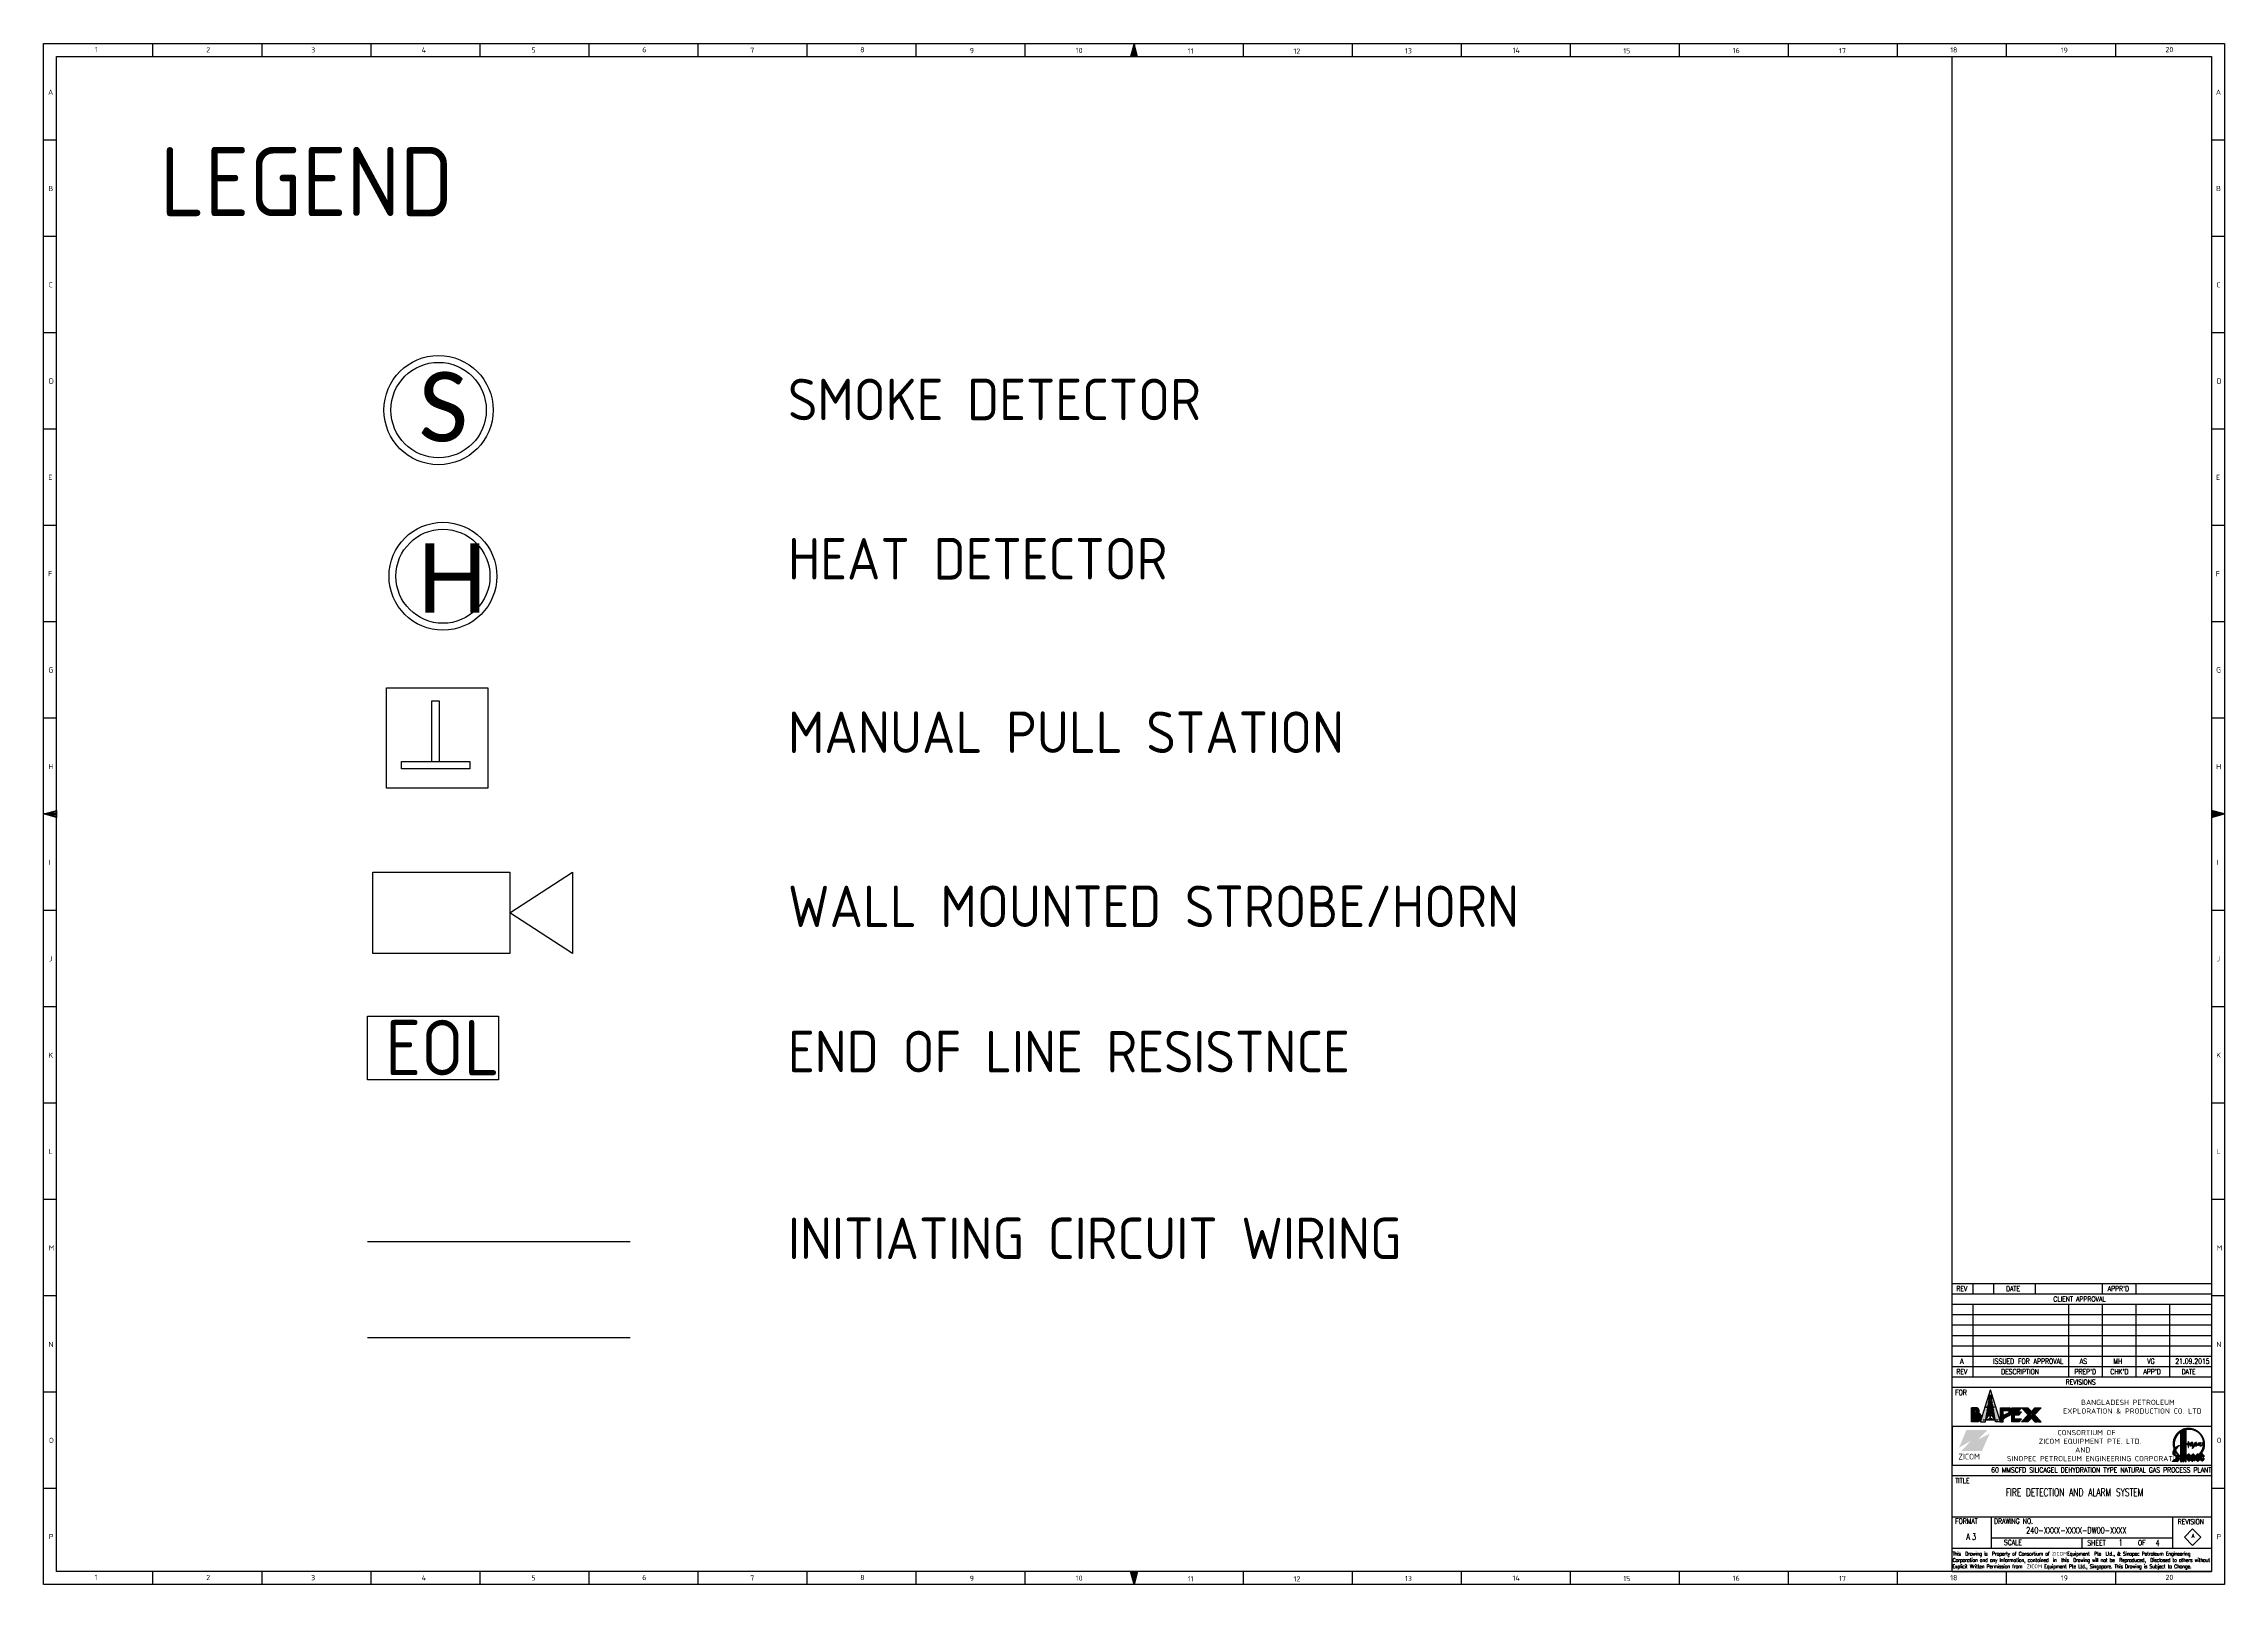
# Model space of a CAD drawing. Header units: inches. Extents: x 985 to 11353, y 526 to 2181.
# Drawn here: x 4446 to 6022, y 1067 to 2181 of the extents above; entities that cross this region are included whole.
import ezdxf

# ---------------------------------------------------------------- set-up
doc = ezdxf.new("R2010")
doc.units = ezdxf.units.IN
doc.header["$MEASUREMENT"] = 0
for name, color, linetype in [('BORDER', 7, 'Continuous'), ('CABLE ROUTE FOR TOTAL PLANE-EMBED 2_DWG$0$SILICAGEL BORDER', 7, 'Continuous'), ('FREE-TEXT', 7, 'Continuous'), ('HEAT DETECTOR', 6, 'Continuous'), ('horn & strobe', 1, 'Continuous'), ('manual pull station', 1, 'Continuous'), ('smoke detector', 1, 'Continuous'), ('zone wiring', 5, 'Continuous')]:
    doc.layers.add(name, color=color, linetype=linetype)
doc.layers.add('ONDOCS', color=7, linetype='Continuous', lineweight=0)
doc.styles.add('1', font='isocp.shx')
doc.styles.add('CABLE ROUTE FOR TOTAL PLANE-EMBED 2_DWG$0$txt.shx', font='')
doc.styles.add('HZTXT', font='simplex.shx', dxfattribs={"width": 0.7})
doc.styles.add('ROMANS', font='txt.shx', dxfattribs={"width": 0.85})
doc.styles.get("Standard").update_dxf_attribs({"font": 'isocp3.shx'})
doc.styles.get('CABLE ROUTE FOR TOTAL PLANE-EMBED 2_DWG$0$txt.shx').set_extended_font_data('txt.shx')

# ---------------------------------------------------------------- blocks, each defined once
blk = doc.blocks.new('240A1')
at = {"lineweight": -3, "true_color": 0x008500}
h = blk.add_hatch(color=96, dxfattribs=at)
edge = h.paths.add_edge_path()
edge.add_line((1046024.48, 286314.32), (1046024.24, 286314.32))
edge.add_line((1046024.24, 286314.32), (1046024.24, 286315.02))
edge.add_line((1046024.24, 286315.02), (1046024.6, 286315.02))
edge.add_line((1046024.6, 286315.02), (1046025.11, 286318.07))
edge.add_line((1046025.11, 286318.07), (1046024.99, 286318.07))
edge.add_line((1046024.99, 286318.07), (1046024.99, 286318.63))
edge.add_line((1046024.99, 286318.63), (1046025.34, 286318.63))
edge.add_line((1046025.34, 286318.63), (1046025.34, 286319.1))
edge.add_line((1046025.34, 286319.1), (1046026.14, 286319.1))
edge.add_line((1046026.14, 286319.1), (1046026.14, 286318.63))
edge.add_line((1046026.14, 286318.63), (1046026.5, 286318.63))
edge.add_line((1046026.5, 286318.63), (1046026.5, 286318.03))
edge.add_line((1046026.5, 286318.03), (1046026.37, 286318.03))
edge.add_line((1046026.37, 286318.03), (1046026.88, 286315.02))
edge.add_line((1046026.88, 286315.02), (1046027.24, 286315.02))
edge.add_line((1046027.24, 286315.02), (1046027.24, 286314.32))
edge.add_line((1046027.24, 286314.32), (1046027, 286314.32))
edge.add_line((1046027, 286314.32), (1046027.74, 286309.95))
edge.add_line((1046027.74, 286309.95), (1046028.56, 286309.95))
edge.add_line((1046028.56, 286309.95), (1046028.56, 286309.73))
edge.add_line((1046028.56, 286309.73), (1046027.57, 286309.73))
edge.add_line((1046027.57, 286309.73), (1046027.69, 286309.05))
edge.add_line((1046027.69, 286309.05), (1046029.61, 286309.05))
edge.add_line((1046029.61, 286309.05), (1046025.74, 286321.39))
edge.add_line((1046025.74, 286321.39), (1046021.97, 286309.35))
edge.add_arc((1046015.82, 286311.2), 6.42, 341.96193, 343.25581, ccw=False)
edge.add_line((1046021.93, 286309.21), (1046021.87, 286309.05))
edge.add_line((1046021.87, 286309.05), (1046023.79, 286309.05))
edge.add_line((1046023.79, 286309.05), (1046023.91, 286309.73))
edge.add_line((1046023.91, 286309.73), (1046022.92, 286309.73))
edge.add_line((1046022.92, 286309.73), (1046022.92, 286309.95))
edge.add_line((1046022.92, 286309.95), (1046023.74, 286309.95))
edge.add_line((1046023.74, 286309.95), (1046024.48, 286314.32))
h = blk.add_hatch(color=96, dxfattribs=at)
h.paths.add_polyline_path([(1046025.81, 286313.64), (1046025.81, 286313.05), (1046026.77, 286313.05)])
h.paths.add_polyline_path([(1046026.74, 286312.92), (1046025.81, 286312.92), (1046025.81, 286312.44)])
h.paths.add_polyline_path([(1046025.67, 286312.92), (1046024.74, 286312.92), (1046025.67, 286312.44)])
h.paths.add_polyline_path([(1046025.67, 286313.64), (1046024.71, 286313.05), (1046025.67, 286313.05)])
h.paths.add_polyline_path([(1046024.69, 286314.31), (1046024.48, 286313.08), (1046025.61, 286313.76)])
h.paths.add_polyline_path([(1046025.67, 286314.39), (1046024.83, 286314.39), (1046025.67, 286313.88)])
h.paths.add_polyline_path([(1046026.65, 286314.39), (1046025.81, 286314.39), (1046025.81, 286313.88)])
h.paths.add_polyline_path([(1046026.8, 286314.31), (1046025.87, 286313.76), (1046027.01, 286313.08)])
h.paths.add_polyline_path([(1046027.03, 286314.81), (1046024.45, 286314.81), (1046024.45, 286314.52), (1046027.03, 286314.52)])
h.paths.add_polyline_path([(1046025.81, 286315.44), (1046025.81, 286314.95), (1046026.56, 286314.95)])
h.paths.add_polyline_path([(1046025.67, 286315.44), (1046024.92, 286314.95), (1046025.67, 286314.95)])
h.paths.add_polyline_path([(1046025.61, 286315.57), (1046024.97, 286315.99), (1046024.81, 286315.04)])
h.paths.add_polyline_path([(1046026.51, 286315.99), (1046025.87, 286315.57), (1046026.67, 286315.04)])
h.paths.add_polyline_path([(1046026.27, 286315.99), (1046025.81, 286315.99), (1046025.81, 286315.7)])
h.paths.add_polyline_path([(1046025.67, 286315.99), (1046025.21, 286315.99), (1046025.67, 286315.7)])
h.paths.add_polyline_path([(1046025.67, 286316.51), (1046025.18, 286316.13), (1046025.67, 286316.13)])
h.paths.add_polyline_path([(1046025.81, 286316.51), (1046025.81, 286316.13), (1046026.3, 286316.13)])
h.paths.add_polyline_path([(1046026.34, 286317.03), (1046025.85, 286316.65), (1046026.48, 286316.16)])
h.paths.add_polyline_path([(1046025.15, 286317.03), (1046025, 286316.16), (1046025.63, 286316.65)])
h.paths.add_polyline_path([(1046025.67, 286317.04), (1046025.36, 286317.04), (1046025.67, 286316.8)])
h.paths.add_polyline_path([(1046026.12, 286317.04), (1046025.81, 286317.04), (1046025.81, 286316.8)])
h.paths.add_polyline_path([(1046025.81, 286317.5), (1046025.81, 286317.18), (1046026.15, 286317.18)])
h.paths.add_polyline_path([(1046025.67, 286317.5), (1046025.33, 286317.18), (1046025.67, 286317.18)])
h.paths.add_polyline_path([(1046025.64, 286317.66), (1046025.31, 286317.98), (1046025.18, 286317.22)])
h.paths.add_polyline_path([(1046025.67, 286318.07), (1046025.42, 286318.07), (1046025.67, 286317.83)])
h.paths.add_polyline_path([(1046026.06, 286318.07), (1046025.81, 286318.07), (1046025.81, 286317.83)])
h.paths.add_polyline_path([(1046026.17, 286317.98), (1046025.84, 286317.66), (1046026.3, 286317.22)])
h.paths.add_polyline_path([(1046026.36, 286318.5), (1046025.12, 286318.5), (1046025.12, 286318.2), (1046026.36, 286318.2)])
h.paths.add_polyline_path([(1046026.01, 286318.96), (1046025.48, 286318.96), (1046025.48, 286318.63), (1046026.01, 286318.63)])
h = blk.add_hatch(color=96, dxfattribs=at)
h.paths.add_polyline_path([(1046021.14, 286312.47, 0.493757), (1046020.63, 286314.39), (1046018.46, 286314.39), (1046018.46, 286309.05), (1046020.74, 286309.05, 0.808017)])
h.paths.add_polyline_path([(1046020.17, 286312.73), (1046019.43, 286312.73), (1046019.43, 286313.35), (1046020.17, 286313.36, -1.005901)], flags=16)
h = blk.add_hatch(color=96, dxfattribs=at)
h.paths.add_polyline_path([(1046027.57, 286309.73), (1046027.52, 286310.06), (1046026.63, 286311.46), (1046027.28, 286311.46), (1046027.25, 286311.62), (1046026.02, 286312.25), (1046027.15, 286312.25), (1046027.03, 286312.91), (1046025.89, 286312.32), (1046025.59, 286312.32), (1046024.45, 286312.91), (1046024.34, 286312.25), (1046025.46, 286312.25), (1046024.23, 286311.62), (1046024.2, 286311.46), (1046024.85, 286311.46), (1046023.96, 286310.06), (1046023.91, 286309.73)])
h.paths.add_polyline_path([(1046025.67, 286310.19), (1046025.12, 286310.19), (1046025.12, 286309.88), (1046024.02, 286309.88), (1046025.01, 286311.46), (1046025.67, 286311.46)], flags=16)
h.paths.add_polyline_path([(1046025.81, 286310.19), (1046025.81, 286311.46), (1046026.47, 286311.46), (1046027.47, 286309.88), (1046026.36, 286309.88), (1046026.36, 286310.19)], flags=16)
h.paths.add_polyline_path([(1046025.67, 286311.6), (1046024.5, 286311.6), (1046025.67, 286312.21)], flags=16)
h.paths.add_polyline_path([(1046025.81, 286311.6), (1046025.81, 286312.21), (1046026.99, 286311.6)], flags=16)
h = blk.add_hatch(color=96, dxfattribs=at)
h.paths.add_polyline_path([(1046024.48, 286312.25), (1046024.34, 286312.25), (1046024.23, 286311.62), (1046024.38, 286311.7)])
h.paths.add_polyline_path([(1046024.34, 286311.44), (1046024.34, 286311.46), (1046024.2, 286311.46), (1046023.96, 286310.06), (1046024.16, 286310.36)])
h.paths.add_polyline_path([(1046027.15, 286312.25), (1046027.01, 286312.25), (1046027.1, 286311.7), (1046027.25, 286311.62)])
h.paths.add_polyline_path([(1046027.28, 286311.46), (1046027.14, 286311.46), (1046027.14, 286311.44), (1046027.33, 286310.36), (1046027.52, 286310.06)])
h = blk.add_hatch(color=96, dxfattribs=at)
edge = h.paths.add_edge_path()
edge.add_spline(control_points=[(1046030.7, 286309.97), (1046031.02, 286310.24), (1046031.7, 286310.81), (1046032.69, 286311.19), (1046033.21, 286311.54), (1046033.35, 286311.64)], knot_values=[0, 0, 0, 0, 0.28541, 0.590043, 0.706449, 0.706449, 0.706449, 0.706449], degree=3, periodic=0)
edge.add_arc((1046032.4, 286312.94), 1.62, 306.21723, 359.21624)
edge.add_line((1046034.02, 286312.92), (1046034.02, 286312.96))
edge.add_arc((1046032.4, 286312.94), 1.62, 0.78376, 67.95242)
edge.add_line((1046033.01, 286314.44), (1046029.64, 286314.44))
edge.add_line((1046029.64, 286314.44), (1046029.64, 286309.05))
edge.add_line((1046029.64, 286309.05), (1046030.7, 286309.05))
edge.add_line((1046030.7, 286309.05), (1046030.7, 286309.97))
edge = h.paths.add_edge_path(flags=16)
edge.add_line((1046030.7, 286311.34), (1046030.7, 286313.38))
edge.add_line((1046030.7, 286313.38), (1046032.58, 286313.38))
edge.add_arc((1046032.47, 286312.91), 0.491, -52.59611, 76.7394, ccw=False)
edge.add_spline(control_points=[(1046032.77, 286312.52), (1046032.61, 286312.41), (1046032.17, 286312.12), (1046031.42, 286311.82), (1046030.92, 286311.49), (1046030.7, 286311.34)], knot_values=[0, 0, 0, 0, 0.127501, 0.356218, 0.535507, 0.535507, 0.535507, 0.535507], degree=3, periodic=0)
blk.add_hatch(color=96, dxfattribs=at).paths.add_polyline_path([(1046034.02, 286309.05), (1046036.82, 286309.05), (1046037.67, 286310.1), (1046035.07, 286310.1), (1046035.07, 286311.77), (1046036.82, 286311.77), (1046037.67, 286312.82), (1046035.07, 286312.82), (1046035.07, 286313.38), (1046036.82, 286313.38), (1046037.67, 286314.44), (1046034.02, 286314.44), (1046034.02, 286312.96, -0.00684), (1046034.02, 286312.92)])
h = blk.add_hatch(color=96, dxfattribs=at)
h.paths.add_polyline_path([(1046040.26, 286311.74), (1046037.67, 286309.05), (1046038.7, 286309.05), (1046041.29, 286311.74), (1046039.65, 286313.45), (1046039.26, 286313.06), (1046039.11, 286313.05), (1046039.11, 286313.41), (1046039.47, 286313.75), (1046039.47, 286313.85), (1046039.86, 286314.23), (1046040.06, 286314.3), (1046040.29, 286314.06), (1046039.89, 286313.67), (1046041.52, 286311.98), (1046043.14, 286313.67), (1046042.74, 286314.06), (1046042.97, 286314.3), (1046043.17, 286314.23), (1046043.56, 286313.85), (1046043.56, 286313.75), (1046043.92, 286313.41), (1046043.93, 286313.05), (1046043.78, 286313.06), (1046043.38, 286313.45), (1046041.75, 286311.74), (1046044.34, 286309.05), (1046045.36, 286309.05), (1046042.77, 286311.74), (1046045.36, 286314.44), (1046042.85, 286314.44), (1046041.52, 286313.05), (1046040.18, 286314.44), (1046037.67, 286314.44)])
h.paths.add_polyline_path([(1046041.52, 286311.51), (1046039.15, 286309.05), (1046040.18, 286309.05), (1046041.52, 286310.44), (1046042.85, 286309.05), (1046043.88, 286309.05)], flags=17)
at = {"lineweight": -3, "true_color": 0xff3333}
blk.add_hatch(color=20, dxfattribs=at).paths.add_polyline_path([(1046025.43, 286304.48), (1046022.46, 286297.79), (1046014.54, 286297.79), (1046018.32, 286301.75), (1046013.66, 286299.07), (1046016.46, 286305.82), (1046024.5, 286305.82), (1046021, 286302.15)])
at = {"color": 0, "lineweight": -3}
for p, q in [((1045317.02, 286840.35), (1045317.02, 286835.35)), ((1045359.07, 286840.35), (1045359.07, 286835.35)), ((1045401.12, 286840.35), (1045401.12, 286835.35)), ((1045443.17, 286840.35), (1045443.17, 286835.35)), ((1045485.22, 286840.35), (1045485.22, 286835.35)), ((1045527.27, 286840.35), (1045527.27, 286835.35)), ((1045569.32, 286840.35), (1045569.32, 286835.35)), ((1045611.37, 286840.35), (1045611.37, 286835.35)), ((1045653.42, 286840.35), (1045653.42, 286835.35)), ((1045695.47, 286840.35), (1045695.47, 286835.35)), ((1045737.52, 286840.35), (1045737.52, 286835.35)), ((1045779.57, 286840.35), (1045779.57, 286835.35)), ((1045821.62, 286840.35), (1045821.62, 286835.35)), ((1045863.67, 286840.35), (1045863.67, 286835.35)), ((1045905.72, 286840.35), (1045905.72, 286835.35)), ((1045947.77, 286840.35), (1045947.77, 286835.35)), ((1045989.82, 286840.35), (1045989.82, 286835.35)), ((1046031.87, 286840.35), (1046031.87, 286835.35)), ((1046073.92, 286840.35), (1046073.92, 286835.35)), ((1045274.97, 286803.22), (1045279.97, 286803.22)), ((1046110.97, 286803.22), (1046115.97, 286803.22)), ((1045274.97, 286766.1), (1045279.97, 286766.1)), ((1046110.97, 286766.1), (1046115.97, 286766.1)), ((1045274.97, 286728.97), (1045279.97, 286728.97)), ((1046110.97, 286728.97), (1046115.97, 286728.97)), ((1045274.97, 286691.85), (1045279.97, 286691.85)), ((1046110.97, 286691.85), (1046115.97, 286691.85)), ((1045274.97, 286654.72), (1045279.97, 286654.72)), ((1046110.97, 286654.72), (1046115.97, 286654.72)), ((1045274.97, 286617.6), (1045279.97, 286617.6)), ((1046110.97, 286617.6), (1046115.97, 286617.6)), ((1045274.97, 286580.47), (1045279.97, 286580.47)), ((1046110.97, 286580.47), (1046115.97, 286580.47)), ((1045274.97, 286543.35), (1045279.97, 286543.35)), ((1046110.97, 286543.35), (1046115.97, 286543.35)), ((1045274.97, 286506.22), (1045279.97, 286506.22)), ((1046110.97, 286506.22), (1046115.97, 286506.22)), ((1045274.97, 286469.1), (1045279.97, 286469.1)), ((1046110.97, 286469.1), (1046115.97, 286469.1)), ((1045274.97, 286431.97), (1045279.97, 286431.97)), ((1046110.97, 286431.97), (1046115.97, 286431.97)), ((1045274.97, 286394.85), (1045279.97, 286394.85)), ((1046110.97, 286394.85), (1046115.97, 286394.85)), ((1045274.97, 286357.72), (1045279.97, 286357.72)), ((1046110.97, 286357.72), (1046115.97, 286357.72)), ((1045274.97, 286320.6), (1045279.97, 286320.6)), ((1046110.97, 286320.6), (1046115.97, 286320.6)), ((1046010.97, 286307.35), (1046010.97, 286292.35)), ((1046010.97, 286307.35), (1046110.97, 286307.35)), ((1045274.97, 286283.47), (1045279.97, 286283.47)), ((1046110.97, 286283.47), (1046115.97, 286283.47)), ((1045317.02, 286251.35), (1045317.02, 286246.35)), ((1045359.07, 286251.35), (1045359.07, 286246.35)), ((1045401.12, 286251.35), (1045401.12, 286246.35)), ((1045443.17, 286251.35), (1045443.17, 286246.35)), ((1045485.22, 286251.35), (1045485.22, 286246.35)), ((1045527.27, 286251.35), (1045527.27, 286246.35)), ((1045569.32, 286251.35), (1045569.32, 286246.35)), ((1045611.37, 286251.35), (1045611.37, 286246.35)), ((1045653.42, 286251.35), (1045653.42, 286246.35)), ((1045695.47, 286251.35), (1045695.47, 286246.35)), ((1045737.52, 286251.35), (1045737.52, 286246.35)), ((1045779.57, 286251.35), (1045779.57, 286246.35)), ((1045821.62, 286251.35), (1045821.62, 286246.35)), ((1045863.67, 286251.35), (1045863.67, 286246.35)), ((1045905.72, 286251.35), (1045905.72, 286246.35)), ((1045947.77, 286251.35), (1045947.77, 286246.35)), ((1045989.82, 286251.35), (1045989.82, 286246.35)), ((1046031.87, 286251.35), (1046031.87, 286246.35)), ((1046073.92, 286251.35), (1046073.92, 286246.35))]:
    blk.add_line(p, q, dxfattribs=at)
at = {"lineweight": -3}
for p, q in [((1046010.97, 286362.35), (1046010.97, 286835.35)), ((1046010.97, 286251.35), (1046010.97, 286362.35)), ((1046010.97, 286362.35), (1046110.97, 286362.35)), ((1046018.97, 286362.35), (1046018.97, 286358.35)), ((1046026.97, 286362.35), (1046026.97, 286358.35)), ((1046042.97, 286362.35), (1046042.97, 286358.35)), ((1046068.97, 286358.35), (1046068.97, 286362.35)), ((1046081.97, 286358.35), (1046081.97, 286362.35)), ((1046010.97, 286358.35), (1046110.97, 286358.35)), ((1046010.97, 286354.35), (1046110.97, 286354.35)), ((1046018.97, 286354.35), (1046018.97, 286326.35)), ((1046055.97, 286326.35), (1046055.97, 286354.35)), ((1046068.97, 286326.35), (1046068.97, 286354.35)), ((1046081.97, 286326.35), (1046081.97, 286354.35)), ((1046094.97, 286326.35), (1046094.97, 286354.35)), ((1046010.97, 286350.35), (1046110.97, 286350.35)), ((1046010.97, 286346.35), (1046110.97, 286346.35)), ((1046010.97, 286342.35), (1046110.97, 286342.35)), ((1046010.97, 286338.35), (1046110.97, 286338.35)), ((1046010.97, 286334.35), (1046110.97, 286334.35)), ((1046010.97, 286334.35), (1046110.97, 286334.35)), ((1046010.97, 286330.35), (1046110.97, 286330.35)), ((1046010.97, 286326.35), (1046110.97, 286326.35)), ((1046010.97, 286322.35), (1046110.97, 286322.35)), ((1046010.97, 286292.35), (1046110.97, 286292.35)), ((1046010.97, 286288.35), (1046110.97, 286288.35)), ((1046010.97, 286272.35), (1046110.97, 286272.35)), ((1046025.97, 286272.35), (1046025.97, 286260.35)), ((1046095.97, 286272.35), (1046095.97, 286260.35)), ((1046010.97, 286260.35), (1046110.97, 286260.35)), ((1046010.97, 286260.35), (1046110.97, 286260.35)), ((1046025.97, 286264.35), (1046095.97, 286264.35)), ((1046060.97, 286264.35), (1046060.97, 286260.35)), ((1046103.73, 286267.74), (1046100.55, 286264.56)), ((1046100.55, 286264.56), (1046103.73, 286261.38)), ((1046106.91, 286264.56), (1046103.73, 286267.74)), ((1046103.73, 286261.38), (1046106.91, 286264.56)), ((1046010.97, 286251.35), (1046110.97, 286251.35))]:
    blk.add_line(p, q, dxfattribs=at)
at = {"color": 96, "lineweight": -3, "true_color": 0x008500}
for p, q in [((1046021.87, 286309.05), (1046025.74, 286321.39)), ((1046024.99, 286318.07), (1046024.99, 286318.63)), ((1046025.34, 286318.63), (1046024.99, 286318.63)), ((1046025.12, 286318.2), (1046025.12, 286318.5)), ((1046026.36, 286318.5), (1046025.12, 286318.5)), ((1046026.14, 286319.16), (1046025.34, 286319.16)), ((1046025.34, 286318.63), (1046025.34, 286319.1)), ((1046025.48, 286318.63), (1046025.48, 286318.96)), ((1046026.01, 286318.63), (1046025.48, 286318.63)), ((1046029.61, 286309.05), (1046025.74, 286321.39)), ((1046026.01, 286318.63), (1046026.01, 286318.96)), ((1046026.14, 286318.63), (1046026.14, 286319.1)), ((1046026.5, 286318.63), (1046026.14, 286318.63)), ((1046026.36, 286318.2), (1046026.36, 286318.5)), ((1046026.5, 286318.07), (1046026.5, 286318.63)), ((1046020.63, 286314.39), (1046018.46, 286314.39)), ((1046018.46, 286309.05), (1046018.46, 286314.39)), ((1046019.43, 286313.35), (1046020.17, 286313.36)), ((1046019.43, 286313.35), (1046019.43, 286312.73)), ((1046019.43, 286312.73), (1046020.17, 286312.73)), ((1046020.63, 286311.76), (1046019.46, 286311.76)), ((1046019.46, 286311.76), (1046019.46, 286310.1)), ((1046019.46, 286310.1), (1046020.63, 286310.1)), ((1046023.91, 286309.73), (1046024.2, 286311.46)), ((1046023.96, 286310.06), (1046024.85, 286311.46)), ((1046024.02, 286309.88), (1046025.01, 286311.46)), ((1046024.2, 286311.46), (1046024.45, 286312.91)), ((1046024.2, 286311.46), (1046024.85, 286311.46)), ((1046024.23, 286311.62), (1046025.46, 286312.25)), ((1046024.24, 286314.39), (1046024.24, 286314.95)), ((1046024.34, 286312.25), (1046025.46, 286312.25)), ((1046024.45, 286314.52), (1046024.45, 286314.81)), ((1046024.45, 286314.81), (1046027.03, 286314.81)), ((1046027.03, 286314.52), (1046024.45, 286314.52)), ((1046025.59, 286312.32), (1046024.45, 286312.91)), ((1046024.48, 286313.08), (1046024.69, 286314.31)), ((1046024.48, 286313.08), (1046025.61, 286313.76)), ((1046024.5, 286311.6), (1046025.67, 286312.21)), ((1046024.5, 286311.6), (1046025.67, 286311.6)), ((1046025.61, 286313.76), (1046024.69, 286314.31)), ((1046024.71, 286313.05), (1046025.67, 286313.64)), ((1046024.71, 286313.05), (1046025.67, 286313.05)), ((1046024.74, 286312.92), (1046025.67, 286312.92)), ((1046025.67, 286312.44), (1046024.74, 286312.92)), ((1046024.81, 286315.04), (1046024.97, 286315.99)), ((1046024.81, 286315.04), (1046025.61, 286315.57)), ((1046025.67, 286314.39), (1046024.83, 286314.39)), ((1046025.67, 286313.88), (1046024.83, 286314.39)), ((1046024.92, 286314.95), (1046025.67, 286315.44)), ((1046024.92, 286314.95), (1046025.67, 286314.95)), ((1046025.61, 286315.57), (1046024.97, 286315.99)), ((1046025, 286316.16), (1046025.15, 286317.03)), ((1046025, 286316.16), (1046025.63, 286316.65)), ((1046025.01, 286311.46), (1046025.67, 286311.46)), ((1046025.12, 286318.2), (1046026.36, 286318.2)), ((1046025.67, 286310.19), (1046025.12, 286310.19)), ((1046025.12, 286310.19), (1046025.12, 286309.88)), ((1046025.63, 286316.65), (1046025.15, 286317.03)), ((1046025.18, 286317.22), (1046025.31, 286317.98)), ((1046025.64, 286317.66), (1046025.18, 286317.22)), ((1046025.18, 286316.13), (1046025.67, 286316.51)), ((1046025.67, 286316.13), (1046025.18, 286316.13)), ((1046025.67, 286315.99), (1046025.21, 286315.99)), ((1046025.67, 286315.7), (1046025.21, 286315.99)), ((1046025.31, 286317.98), (1046025.64, 286317.66)), ((1046025.67, 286317.5), (1046025.33, 286317.18)), ((1046025.33, 286317.18), (1046025.67, 286317.18)), ((1046025.36, 286317.04), (1046025.67, 286317.04)), ((1046025.67, 286316.8), (1046025.36, 286317.04)), ((1046025.42, 286318.07), (1046025.67, 286318.07)), ((1046025.42, 286318.07), (1046025.67, 286317.83)), ((1046025.59, 286312.32), (1046025.89, 286312.32)), ((1046025.67, 286318.07), (1046025.67, 286317.83)), ((1046025.67, 286317.5), (1046025.67, 286317.18)), ((1046025.67, 286317.04), (1046025.67, 286316.8)), ((1046025.67, 286316.51), (1046025.67, 286316.13)), ((1046025.67, 286315.99), (1046025.67, 286315.7)), ((1046025.67, 286315.44), (1046025.67, 286314.95)), ((1046025.67, 286313.88), (1046025.67, 286314.39)), ((1046025.67, 286313.05), (1046025.67, 286313.64)), ((1046025.67, 286312.44), (1046025.67, 286312.92)), ((1046025.67, 286311.6), (1046025.67, 286312.21)), ((1046025.67, 286310.19), (1046025.67, 286311.46)), ((1046025.81, 286318.07), (1046026.06, 286318.07)), ((1046025.81, 286318.07), (1046025.81, 286317.83)), ((1046026.06, 286318.07), (1046025.81, 286317.83)), ((1046025.81, 286317.5), (1046025.81, 286317.18)), ((1046025.81, 286317.5), (1046026.15, 286317.18)), ((1046025.81, 286317.18), (1046026.15, 286317.18)), ((1046025.81, 286317.04), (1046025.81, 286316.8)), ((1046025.81, 286317.04), (1046026.12, 286317.04)), ((1046025.81, 286316.8), (1046026.12, 286317.04)), ((1046025.81, 286316.51), (1046025.81, 286316.13)), ((1046026.3, 286316.13), (1046025.81, 286316.51)), ((1046026.3, 286316.13), (1046025.81, 286316.13)), ((1046025.81, 286315.99), (1046025.81, 286315.7)), ((1046026.27, 286315.99), (1046025.81, 286315.99)), ((1046025.81, 286315.7), (1046026.27, 286315.99)), ((1046025.81, 286315.44), (1046025.81, 286314.95)), ((1046026.56, 286314.95), (1046025.81, 286315.44)), ((1046025.81, 286314.95), (1046026.56, 286314.95)), ((1046026.65, 286314.39), (1046025.81, 286314.39)), ((1046025.81, 286313.88), (1046025.81, 286314.39)), ((1046025.81, 286313.88), (1046026.65, 286314.39)), ((1046025.81, 286313.05), (1046025.81, 286313.64)), ((1046026.77, 286313.05), (1046025.81, 286313.64)), ((1046025.81, 286313.05), (1046026.77, 286313.05)), ((1046025.81, 286312.44), (1046025.81, 286312.92)), ((1046025.81, 286312.92), (1046026.74, 286312.92)), ((1046025.81, 286312.44), (1046026.74, 286312.92)), ((1046025.81, 286311.6), (1046025.81, 286312.21)), ((1046026.99, 286311.6), (1046025.81, 286312.21)), ((1046025.81, 286311.6), (1046026.99, 286311.6)), ((1046025.81, 286310.19), (1046025.81, 286311.46)), ((1046025.81, 286311.46), (1046026.47, 286311.46)), ((1046026.36, 286310.19), (1046025.81, 286310.19)), ((1046026.17, 286317.98), (1046025.84, 286317.66)), ((1046025.84, 286317.66), (1046026.3, 286317.22)), ((1046025.85, 286316.65), (1046026.34, 286317.03)), ((1046026.48, 286316.16), (1046025.85, 286316.65)), ((1046025.87, 286315.57), (1046026.51, 286315.99)), ((1046026.67, 286315.04), (1046025.87, 286315.57)), ((1046025.87, 286313.76), (1046026.8, 286314.31)), ((1046027.01, 286313.08), (1046025.87, 286313.76)), ((1046025.89, 286312.32), (1046027.03, 286312.91)), ((1046027.25, 286311.62), (1046026.02, 286312.25)), ((1046026.02, 286312.25), (1046027.15, 286312.25)), ((1046026.3, 286317.22), (1046026.17, 286317.98)), ((1046026.48, 286316.16), (1046026.34, 286317.03)), ((1046026.36, 286310.19), (1046026.36, 286309.88)), ((1046027.47, 286309.88), (1046026.47, 286311.46)), ((1046026.67, 286315.04), (1046026.51, 286315.99)), ((1046026.63, 286311.46), (1046027.28, 286311.46)), ((1046027.52, 286310.06), (1046026.63, 286311.46)), ((1046027.01, 286313.08), (1046026.8, 286314.31)), ((1046027.03, 286314.52), (1046027.03, 286314.81)), ((1046027.28, 286311.46), (1046027.03, 286312.91)), ((1046027.24, 286314.39), (1046027.24, 286314.95)), ((1046027.57, 286309.73), (1046027.28, 286311.46)), ((1046029.64, 286309.05), (1046029.64, 286314.44)), ((1046029.64, 286314.44), (1046033.01, 286314.44)), ((1046030.7, 286311.34), (1046030.7, 286313.38)), ((1046030.7, 286313.38), (1046032.58, 286313.38)), ((1046034.02, 286309.05), (1046034.02, 286314.44)), ((1046034.02, 286314.44), (1046037.67, 286314.44)), ((1046035.07, 286312.82), (1046035.07, 286313.38)), ((1046035.07, 286313.38), (1046036.82, 286313.38)), ((1046035.07, 286312.82), (1046037.67, 286312.82)), ((1046035.07, 286310.1), (1046035.07, 286311.77)), ((1046035.07, 286311.77), (1046036.82, 286311.77)), ((1046037.67, 286310.1), (1046035.07, 286310.1)), ((1046036.82, 286313.38), (1046037.67, 286314.44)), ((1046036.82, 286311.77), (1046037.67, 286312.82)), ((1046036.82, 286309.05), (1046037.67, 286310.1)), ((1046037.67, 286314.44), (1046040.26, 286311.74)), ((1046037.67, 286314.44), (1046040.18, 286314.44)), ((1046040.26, 286311.74), (1046037.67, 286309.05)), ((1046041.29, 286311.74), (1046038.7, 286309.05)), ((1046041.29, 286311.74), (1046038.7, 286309.05)), ((1046039.47, 286313.75), (1046039.11, 286313.41)), ((1046039.11, 286313.05), (1046039.11, 286313.41)), ((1046039.26, 286313.06), (1046039.11, 286313.05)), ((1046041.52, 286311.51), (1046039.15, 286309.05)), ((1046041.52, 286311.51), (1046039.15, 286309.05)), ((1046039.65, 286313.45), (1046039.26, 286313.06)), ((1046039.86, 286314.23), (1046039.47, 286313.85)), ((1046039.47, 286313.75), (1046039.47, 286313.85)), ((1046039.65, 286313.45), (1046041.29, 286311.74)), ((1046040.06, 286314.3), (1046039.86, 286314.23)), ((1046040.29, 286314.06), (1046039.89, 286313.67)), ((1046039.89, 286313.67), (1046041.52, 286311.98)), ((1046040.29, 286314.06), (1046040.06, 286314.3)), ((1046040.18, 286314.44), (1046041.52, 286313.05)), ((1046041.52, 286310.44), (1046040.18, 286309.05)), ((1046042.85, 286314.44), (1046041.52, 286313.05)), ((1046043.14, 286313.67), (1046041.52, 286311.98)), ((1046041.52, 286311.51), (1046043.88, 286309.05)), ((1046041.52, 286310.44), (1046042.85, 286309.05)), ((1046043.38, 286313.45), (1046041.75, 286311.74)), ((1046041.75, 286311.74), (1046044.34, 286309.05)), ((1046042.74, 286314.06), (1046042.97, 286314.3)), ((1046042.74, 286314.06), (1046043.14, 286313.67)), ((1046045.36, 286314.44), (1046042.77, 286311.74)), ((1046042.77, 286311.74), (1046045.36, 286309.05)), ((1046042.85, 286314.44), (1046045.36, 286314.44)), ((1046042.97, 286314.3), (1046043.17, 286314.23)), ((1046043.17, 286314.23), (1046043.56, 286313.85)), ((1046043.38, 286313.45), (1046043.78, 286313.06)), ((1046043.56, 286313.75), (1046043.56, 286313.85)), ((1046043.56, 286313.75), (1046043.92, 286313.41)), ((1046043.78, 286313.06), (1046043.93, 286313.05)), ((1046043.93, 286313.05), (1046043.92, 286313.41)), ((1046020.74, 286309.05), (1046018.46, 286309.05)), ((1046021.87, 286309.05), (1046023.79, 286309.05)), ((1046022.92, 286309.88), (1046022.92, 286309.73)), ((1046022.92, 286309.73), (1046028.56, 286309.73)), ((1046023.79, 286309.05), (1046023.91, 286309.73)), ((1046025.12, 286309.88), (1046024.02, 286309.88)), ((1046027.47, 286309.88), (1046026.36, 286309.88)), ((1046027.69, 286309.05), (1046027.57, 286309.73)), ((1046029.61, 286309.05), (1046027.69, 286309.05)), ((1046028.56, 286309.88), (1046028.56, 286309.73)), ((1046029.64, 286309.05), (1046030.7, 286309.05)), ((1046030.7, 286309.05), (1046030.7, 286309.97)), ((1046036.82, 286309.05), (1046034.02, 286309.05)), ((1046038.7, 286309.05), (1046037.67, 286309.05)), ((1046040.18, 286309.05), (1046039.15, 286309.05)), ((1046042.85, 286309.05), (1046043.88, 286309.05)), ((1046044.34, 286309.05), (1046045.36, 286309.05))]:
    blk.add_line(p, q, dxfattribs=at)
at = {"color": 5, "lineweight": -3}
blk.add_lwpolyline([(1045274.97, 286840.35), (1046115.97, 286840.35), (1046115.97, 286246.35), (1045274.97, 286246.35)], close=True, dxfattribs=at)
at = {"lineweight": -3}
for points in [[(1045695.47, 286840.35), (1045694.13, 286835.35), (1045696.81, 286835.35), (1045695.47, 286840.35), (1045694.46, 286835.35), (1045694.8, 286835.35), (1045695.47, 286840.35), (1045695.13, 286835.35), (1045695.8, 286835.35), (1045695.47, 286840.35), (1045696.14, 286835.35), (1045696.47, 286835.35), (1045695.47, 286840.35)], [(1045274.97, 286543.35), (1045279.97, 286544.69), (1045279.97, 286542.01), (1045274.97, 286543.35), (1045279.97, 286544.35), (1045279.97, 286544.02), (1045274.97, 286543.35), (1045279.97, 286543.68), (1045279.97, 286543.01), (1045274.97, 286543.35), (1045279.97, 286542.68), (1045279.97, 286542.34), (1045274.97, 286543.35)], [(1046115.97, 286543.35), (1046110.97, 286544.69), (1046110.97, 286542.01), (1046115.97, 286543.35), (1046110.97, 286544.35), (1046110.97, 286544.02), (1046115.97, 286543.35), (1046110.97, 286543.68), (1046110.97, 286543.01), (1046115.97, 286543.35), (1046110.97, 286542.68), (1046110.97, 286542.34), (1046115.97, 286543.35)], [(1045695.47, 286246.35), (1045694.13, 286251.35), (1045696.81, 286251.35), (1045695.47, 286246.35), (1045694.46, 286251.35), (1045694.8, 286251.35), (1045695.47, 286246.35), (1045695.13, 286251.35), (1045695.8, 286251.35), (1045695.47, 286246.35), (1045696.14, 286251.35), (1045696.47, 286251.35), (1045695.47, 286246.35)]]:
    blk.add_lwpolyline(points, dxfattribs=at)
at = {"color": 0, "lineweight": -3}
blk.add_lwpolyline([(1045279.97, 286835.35), (1046110.97, 286835.35), (1046110.97, 286251.35), (1045279.97, 286251.35)], close=True, dxfattribs=at)
at = {"color": 96, "lineweight": -3, "true_color": 0x008500}
for centre, radius, start, end in [((1046020.17, 286313.04), 0.315, 270, 90), ((1046020.15, 286313.23), 1.25, 322.33553, 67.44827), ((1046020.46, 286310.93), 0.847, 281.84703, 78.15297), ((1046020.58, 286310.8), 1.76, 275.42037, 71.17552), ((1046032.47, 286312.91), 0.491, 307.40389, 76.7394), ((1046032.4, 286312.94), 1.62, 306.21723, 67.95242)]:
    blk.add_arc(centre, radius, start, end, dxfattribs=at)
for points in [[(1046032.77, 286312.52), (1046032.29, 286312.21), (1046031.37, 286311.76), (1046030.7, 286311.34)], [(1046033.35, 286311.64), (1046032.92, 286311.36), (1046031.71, 286310.74), (1046030.7, 286309.97)]]:
    blk.add_spline(points, degree=3, dxfattribs=at)
at = {"layer": 'ONDOCS', "color": 7, "linetype": 'Continuous', "lineweight": -3, "ltscale": 100}
for p, q in [((1046096.28, 286301.15), (1046096.82, 286301.68)), ((1046096.28, 286301.13), (1046096.82, 286301.66)), ((1046096.28, 286301.12), (1046096.81, 286301.65)), ((1046096.29, 286301.23), (1046096.84, 286301.77)), ((1046096.29, 286301.21), (1046096.83, 286301.75)), ((1046096.29, 286301.19), (1046096.83, 286301.74)), ((1046096.29, 286301.18), (1046096.83, 286301.72)), ((1046096.29, 286301.16), (1046096.82, 286301.7)), ((1046096.3, 286301.31), (1046096.86, 286301.86)), ((1046096.3, 286301.29), (1046096.86, 286301.85)), ((1046096.3, 286301.28), (1046096.85, 286301.83)), ((1046096.3, 286301.26), (1046096.85, 286301.81)), ((1046096.3, 286301.24), (1046096.84, 286301.79)), ((1046096.31, 286301.37), (1046096.88, 286301.94)), ((1046096.31, 286301.36), (1046096.87, 286301.92)), ((1046096.31, 286301.34), (1046096.87, 286301.9)), ((1046096.31, 286301.32), (1046096.87, 286301.88)), ((1046096.32, 286301.44), (1046096.9, 286302.02)), ((1046096.32, 286301.42), (1046096.89, 286302)), ((1046096.32, 286301.41), (1046096.89, 286301.98)), ((1046096.32, 286301.39), (1046096.88, 286301.96)), ((1046096.33, 286301.51), (1046096.92, 286302.1)), ((1046096.33, 286301.49), (1046096.92, 286302.08)), ((1046096.33, 286301.47), (1046096.91, 286302.06)), ((1046096.33, 286301.46), (1046096.91, 286302.04)), ((1046096.34, 286301.56), (1046096.94, 286302.16)), ((1046096.34, 286301.54), (1046096.93, 286302.14)), ((1046096.34, 286301.52), (1046096.93, 286302.12)), ((1046096.35, 286301.61), (1046096.96, 286302.22)), ((1046096.35, 286301.59), (1046096.95, 286302.2)), ((1046096.35, 286301.58), (1046096.95, 286302.18)), ((1046096.36, 286301.66), (1046096.98, 286302.28)), ((1046096.36, 286301.64), (1046096.97, 286302.26)), ((1046096.36, 286301.63), (1046096.97, 286302.24)), ((1046096.37, 286301.72), (1046097, 286302.34)), ((1046096.37, 286301.7), (1046096.99, 286302.32)), ((1046096.37, 286301.68), (1046096.99, 286302.3)), ((1046096.38, 286301.77), (1046097.02, 286302.41)), ((1046096.38, 286301.75), (1046097.02, 286302.39)), ((1046096.38, 286301.73), (1046097.01, 286302.37)), ((1046096.39, 286301.81), (1046097.04, 286302.45)), ((1046096.39, 286301.79), (1046097.03, 286302.43)), ((1046096.4, 286301.86), (1046097.07, 286302.52)), ((1046096.4, 286301.84), (1046097.06, 286302.5)), ((1046096.4, 286301.82), (1046097.05, 286302.48)), ((1046096.41, 286301.9), (1046097.08, 286302.57)), ((1046096.41, 286301.88), (1046097.07, 286302.54)), ((1046096.42, 286301.93), (1046097.1, 286302.61)), ((1046096.42, 286301.92), (1046097.09, 286302.59)), ((1046096.43, 286301.99), (1046097.13, 286302.69)), ((1046096.43, 286301.97), (1046097.12, 286302.66)), ((1046096.43, 286301.95), (1046097.11, 286302.64)), ((1046096.44, 286302.03), (1046097.15, 286302.74)), ((1046096.44, 286302.01), (1046097.14, 286302.71)), ((1046096.45, 286302.07), (1046097.17, 286302.79)), ((1046096.45, 286302.05), (1046097.16, 286302.76)), ((1046096.46, 286302.11), (1046097.2, 286302.84)), ((1046096.46, 286302.09), (1046097.18, 286302.81)), ((1046096.47, 286302.12), (1046097.21, 286302.86)), ((1046096.48, 286302.16), (1046097.23, 286302.92)), ((1046096.48, 286302.14), (1046097.22, 286302.89)), ((1046096.49, 286302.2), (1046097.26, 286302.97)), ((1046096.49, 286302.18), (1046097.25, 286302.94)), ((1046096.5, 286302.24), (1046097.29, 286303.03)), ((1046096.5, 286302.22), (1046097.27, 286303)), ((1046096.51, 286302.26), (1046097.3, 286303.05)), ((1046096.52, 286302.3), (1046097.33, 286303.11)), ((1046096.52, 286302.28), (1046097.31, 286303.08)), ((1046096.53, 286302.33), (1046097.35, 286303.14)), ((1046096.54, 286302.37), (1046097.38, 286303.2)), ((1046096.54, 286302.35), (1046097.36, 286303.17)), ((1046096.55, 286302.39), (1046097.4, 286303.23)), ((1046096.56, 286302.43), (1046097.43, 286303.3)), ((1046096.56, 286302.41), (1046097.41, 286303.27)), ((1046096.57, 286302.45), (1046097.45, 286303.33)), ((1046096.58, 286302.47), (1046097.47, 286303.36)), ((1046096.59, 286302.52), (1046097.51, 286303.43)), ((1046096.59, 286302.49), (1046097.49, 286303.4)), ((1046096.6, 286302.54), (1046097.53, 286303.47)), ((1046096.61, 286302.56), (1046097.56, 286303.51)), ((1046096.62, 286302.58), (1046097.58, 286303.55)), ((1046096.63, 286302.63), (1046097.64, 286303.63)), ((1046096.63, 286302.6), (1046097.61, 286303.59)), ((1046096.64, 286302.65), (1046097.66, 286303.67)), ((1046096.65, 286302.67), (1046097.7, 286303.72)), ((1046096.66, 286302.7), (1046097.73, 286303.76)), ((1046096.67, 286302.72), (1046097.76, 286303.81)), ((1046096.68, 286302.74), (1046097.8, 286303.87)), ((1046096.69, 286302.77), (1046097.85, 286303.92)), ((1046096.7, 286302.79), (1046097.89, 286303.99)), ((1046096.71, 286302.81), (1046097.95, 286304.06)), ((1046096.72, 286302.84), (1046098.02, 286304.14)), ((1046096.73, 286302.86), (1046098.11, 286304.24)), ((1046096.74, 286302.89), (1046099.92, 286306.06)), ((1046096.75, 286302.91), (1046099.89, 286306.05)), ((1046096.76, 286302.94), (1046099.87, 286306.04)), ((1046096.77, 286302.96), (1046099.84, 286306.03)), ((1046096.78, 286302.99), (1046099.81, 286306.02)), ((1046096.79, 286303.01), (1046099.79, 286306.01)), ((1046096.81, 286303.04), (1046099.76, 286306)), ((1046096.82, 286303.07), (1046099.74, 286305.98)), ((1046096.83, 286303.09), (1046099.71, 286305.97)), ((1046096.84, 286303.12), (1046099.68, 286305.96)), ((1046096.86, 286303.15), (1046099.66, 286305.95)), ((1046096.87, 286303.17), (1046099.63, 286305.93)), ((1046096.88, 286303.2), (1046099.6, 286305.92)), ((1046096.9, 286303.23), (1046099.57, 286305.9)), ((1046096.91, 286303.26), (1046099.54, 286305.89)), ((1046096.93, 286303.29), (1046099.51, 286305.87)), ((1046096.94, 286303.32), (1046099.48, 286305.86)), ((1046096.96, 286303.35), (1046099.45, 286305.84)), ((1046096.97, 286303.38), (1046099.42, 286305.83)), ((1046096.99, 286303.41), (1046099.39, 286305.81)), ((1046097.01, 286303.44), (1046099.36, 286305.79)), ((1046097.03, 286303.47), (1046099.33, 286305.78)), ((1046097.04, 286303.51), (1046099.3, 286305.76)), ((1046097.06, 286303.54), (1046099.26, 286305.74)), ((1046097.08, 286303.57), (1046099.23, 286305.72)), ((1046097.1, 286303.61), (1046099.19, 286305.7)), ((1046097.13, 286303.64), (1046099.16, 286305.68)), ((1046097.15, 286303.68), (1046099.12, 286305.65)), ((1046097.17, 286303.72), (1046099.09, 286305.63)), ((1046097.2, 286303.75), (1046099.05, 286305.61)), ((1046097.22, 286303.79), (1046099.01, 286305.58)), ((1046097.25, 286303.83), (1046098.97, 286305.55)), ((1046097.28, 286303.88), (1046098.92, 286305.53)), ((1046097.3, 286303.92), (1046098.88, 286305.5)), ((1046097.34, 286303.97), (1046098.84, 286305.47)), ((1046097.37, 286304.01), (1046098.79, 286305.43)), ((1046097.41, 286304.06), (1046098.74, 286305.4)), ((1046097.45, 286304.12), (1046098.68, 286305.36)), ((1046097.49, 286304.18), (1046098.63, 286305.31)), ((1046097.54, 286304.24), (1046098.56, 286305.26)), ((1046097.59, 286304.31), (1046098.49, 286305.21)), ((1046097.66, 286304.39), (1046098.41, 286305.14)), ((1046097.74, 286304.48), (1046098.32, 286305.06)), ((1046097.87, 286304.63), (1046098.17, 286304.93)), ((1046098.58, 286304.71), (1046099.94, 286306.07)), ((1046098.69, 286304.81), (1046099.96, 286306.09)), ((1046098.77, 286304.87), (1046099.99, 286306.1)), ((1046098.84, 286304.93), (1046100.01, 286306.1)), ((1046098.9, 286304.98), (1046100.04, 286306.11)), ((1046098.96, 286305.02), (1046100.06, 286306.12)), ((1046099.01, 286305.06), (1046100.08, 286306.13)), ((1046099.03, 286304.9), (1046099.52, 286305.39)), ((1046099.03, 286304.89), (1046099.53, 286305.39)), ((1046099.03, 286304.91), (1046099.49, 286305.37)), ((1046099.03, 286304.87), (1046099.53, 286305.37)), ((1046099.03, 286304.86), (1046099.53, 286305.36)), ((1046099.03, 286304.93), (1046099.46, 286305.35)), ((1046099.03, 286304.84), (1046099.53, 286305.34)), ((1046099.03, 286304.94), (1046099.42, 286305.33)), ((1046099.03, 286304.83), (1046099.53, 286305.33)), ((1046099.03, 286304.81), (1046099.53, 286305.32)), ((1046099.03, 286304.96), (1046099.39, 286305.31)), ((1046099.03, 286304.8), (1046099.53, 286305.3)), ((1046099.03, 286304.97), (1046099.35, 286305.29)), ((1046099.03, 286304.79), (1046099.53, 286305.29)), ((1046099.03, 286304.98), (1046099.32, 286305.27)), ((1046099.03, 286304.77), (1046099.53, 286305.27)), ((1046099.03, 286304.76), (1046099.53, 286305.26)), ((1046099.03, 286305), (1046099.28, 286305.24)), ((1046099.03, 286304.74), (1046099.53, 286305.24)), ((1046099.03, 286304.73), (1046099.53, 286305.23)), ((1046099.03, 286304.72), (1046099.53, 286305.22)), ((1046099.03, 286305.01), (1046099.24, 286305.21)), ((1046099.03, 286304.7), (1046099.53, 286305.2)), ((1046099.03, 286304.69), (1046099.53, 286305.19)), ((1046099.03, 286305.03), (1046099.19, 286305.18)), ((1046099.03, 286304.67), (1046099.53, 286305.17)), ((1046099.03, 286304.66), (1046099.53, 286305.16)), ((1046099.03, 286305.04), (1046099.15, 286305.15)), ((1046099.03, 286304.64), (1046099.53, 286305.15)), ((1046099.03, 286304.63), (1046099.53, 286305.13)), ((1046099.03, 286305.05), (1046099.1, 286305.12)), ((1046099.03, 286304.62), (1046099.53, 286305.12)), ((1046099.03, 286304.6), (1046099.53, 286305.1)), ((1046099.03, 286305.07), (1046099.05, 286305.09)), ((1046099.03, 286304.59), (1046099.53, 286305.09)), ((1046099.03, 286304.57), (1046099.53, 286305.08)), ((1046099.03, 286304.56), (1046099.53, 286305.06)), ((1046099.03, 286304.55), (1046099.53, 286305.05)), ((1046099.03, 286304.53), (1046099.53, 286305.03)), ((1046099.03, 286304.52), (1046099.53, 286305.02)), ((1046099.03, 286304.5), (1046099.53, 286305)), ((1046099.03, 286304.49), (1046099.53, 286304.99)), ((1046099.03, 286304.47), (1046099.53, 286304.98)), ((1046099.03, 286304.46), (1046099.53, 286304.96)), ((1046099.03, 286304.45), (1046099.53, 286304.95)), ((1046099.03, 286304.43), (1046099.53, 286304.93)), ((1046099.03, 286304.42), (1046099.53, 286304.92)), ((1046099.03, 286304.4), (1046099.53, 286304.91)), ((1046099.03, 286304.39), (1046099.53, 286304.89)), ((1046099.03, 286304.38), (1046099.53, 286304.88)), ((1046099.03, 286304.36), (1046099.53, 286304.86)), ((1046099.03, 286304.35), (1046099.53, 286304.85)), ((1046099.03, 286304.33), (1046099.53, 286304.83)), ((1046099.03, 286304.32), (1046099.53, 286304.82)), ((1046099.03, 286304.31), (1046099.53, 286304.81)), ((1046099.03, 286304.29), (1046099.53, 286304.79)), ((1046099.03, 286304.28), (1046099.53, 286304.78)), ((1046099.03, 286304.26), (1046099.53, 286304.76)), ((1046099.03, 286304.25), (1046099.53, 286304.75)), ((1046099.03, 286304.23), (1046099.53, 286304.74)), ((1046099.03, 286304.22), (1046099.53, 286304.72)), ((1046099.03, 286304.21), (1046099.53, 286304.71)), ((1046099.03, 286304.19), (1046099.53, 286304.69)), ((1046099.03, 286304.18), (1046099.53, 286304.68)), ((1046099.03, 286304.16), (1046099.53, 286304.67)), ((1046099.03, 286304.15), (1046099.53, 286304.65)), ((1046099.03, 286304.14), (1046099.53, 286304.64)), ((1046099.03, 286304.12), (1046099.53, 286304.62)), ((1046099.03, 286304.11), (1046099.53, 286304.61)), ((1046099.03, 286304.09), (1046099.53, 286304.59)), ((1046099.03, 286304.08), (1046099.53, 286304.58)), ((1046099.03, 286304.06), (1046099.53, 286304.57)), ((1046099.03, 286304.05), (1046099.53, 286304.55)), ((1046099.03, 286304.04), (1046099.53, 286304.54)), ((1046099.03, 286304.02), (1046099.53, 286304.52)), ((1046099.03, 286304.01), (1046099.53, 286304.51)), ((1046099.03, 286303.99), (1046099.53, 286304.5)), ((1046099.03, 286303.98), (1046099.53, 286304.48)), ((1046099.03, 286303.97), (1046099.53, 286304.47)), ((1046099.03, 286303.95), (1046099.53, 286304.45)), ((1046099.03, 286303.94), (1046099.53, 286304.44)), ((1046099.03, 286303.92), (1046099.53, 286304.42)), ((1046099.03, 286303.91), (1046099.53, 286304.41)), ((1046099.03, 286303.9), (1046099.53, 286304.4)), ((1046099.03, 286303.88), (1046099.53, 286304.38)), ((1046099.03, 286303.87), (1046099.53, 286304.37)), ((1046099.03, 286303.85), (1046099.53, 286304.35)), ((1046099.03, 286303.84), (1046099.53, 286304.34)), ((1046099.03, 286303.82), (1046099.53, 286304.33)), ((1046099.03, 286303.81), (1046099.53, 286304.31)), ((1046099.03, 286303.8), (1046099.53, 286304.3)), ((1046099.03, 286303.78), (1046099.53, 286304.28)), ((1046099.03, 286303.77), (1046099.53, 286304.27)), ((1046099.03, 286303.75), (1046099.53, 286304.26)), ((1046099.03, 286303.74), (1046099.53, 286304.24)), ((1046099.03, 286303.73), (1046099.53, 286304.23)), ((1046099.03, 286303.71), (1046099.53, 286304.21)), ((1046099.03, 286303.7), (1046099.53, 286304.2)), ((1046099.03, 286303.68), (1046099.53, 286304.18)), ((1046099.03, 286303.67), (1046099.53, 286304.17)), ((1046099.03, 286303.65), (1046099.53, 286304.16)), ((1046099.03, 286303.64), (1046099.53, 286304.14)), ((1046099.03, 286303.63), (1046099.53, 286304.13)), ((1046099.03, 286303.61), (1046099.53, 286304.11)), ((1046099.03, 286303.6), (1046099.53, 286304.1)), ((1046099.03, 286303.58), (1046099.53, 286304.09)), ((1046099.03, 286303.57), (1046099.53, 286304.07)), ((1046099.03, 286303.56), (1046099.53, 286304.06)), ((1046099.03, 286303.54), (1046099.53, 286304.04)), ((1046099.03, 286303.53), (1046099.53, 286304.03)), ((1046099.03, 286303.51), (1046099.53, 286304.01)), ((1046099.03, 286303.5), (1046099.53, 286304)), ((1046099.03, 286303.49), (1046099.53, 286303.99)), ((1046099.03, 286303.47), (1046099.53, 286303.97)), ((1046099.03, 286303.46), (1046099.53, 286303.96)), ((1046099.03, 286303.44), (1046099.53, 286303.94)), ((1046099.03, 286303.43), (1046099.53, 286303.93)), ((1046099.03, 286303.41), (1046099.53, 286303.92)), ((1046099.03, 286303.4), (1046099.53, 286303.9)), ((1046099.03, 286303.39), (1046099.53, 286303.89)), ((1046099.03, 286303.37), (1046099.53, 286303.87)), ((1046099.03, 286303.36), (1046099.53, 286303.86)), ((1046099.03, 286303.34), (1046099.53, 286303.84)), ((1046099.03, 286303.33), (1046099.53, 286303.83)), ((1046099.03, 286303.32), (1046099.53, 286303.82)), ((1046099.03, 286303.3), (1046099.53, 286303.8)), ((1046099.03, 286303.29), (1046099.53, 286303.79)), ((1046099.03, 286303.27), (1046099.53, 286303.77)), ((1046099.03, 286303.26), (1046099.53, 286303.76)), ((1046099.03, 286303.24), (1046099.53, 286303.75)), ((1046099.03, 286303.23), (1046099.53, 286303.73)), ((1046099.03, 286303.22), (1046099.53, 286303.72)), ((1046099.03, 286303.2), (1046099.53, 286303.7)), ((1046099.03, 286303.19), (1046099.53, 286303.69)), ((1046099.03, 286303.17), (1046099.53, 286303.68)), ((1046099.03, 286303.16), (1046099.53, 286303.66)), ((1046099.03, 286303.15), (1046099.53, 286303.65)), ((1046099.03, 286303.13), (1046099.53, 286303.63)), ((1046099.03, 286303.12), (1046099.53, 286303.62)), ((1046099.03, 286303.1), (1046099.53, 286303.6)), ((1046099.03, 286303.09), (1046099.53, 286303.59)), ((1046099.03, 286303.07), (1046099.53, 286303.58)), ((1046099.03, 286303.06), (1046099.53, 286303.56)), ((1046099.03, 286303.05), (1046099.53, 286303.55)), ((1046099.03, 286303.03), (1046099.53, 286303.53)), ((1046099.03, 286303.02), (1046099.53, 286303.52)), ((1046099.03, 286303), (1046099.53, 286303.51)), ((1046099.03, 286302.99), (1046099.53, 286303.49)), ((1046099.03, 286302.98), (1046099.53, 286303.48)), ((1046099.03, 286302.96), (1046099.53, 286303.46)), ((1046099.03, 286302.95), (1046099.53, 286303.45)), ((1046099.03, 286302.93), (1046099.53, 286303.43)), ((1046099.03, 286302.92), (1046099.53, 286303.42)), ((1046099.03, 286302.91), (1046099.53, 286303.41)), ((1046099.03, 286302.89), (1046099.53, 286303.39)), ((1046099.03, 286302.88), (1046099.53, 286303.38)), ((1046099.03, 286302.86), (1046099.53, 286303.36)), ((1046099.03, 286302.85), (1046099.53, 286303.35)), ((1046099.03, 286302.83), (1046099.53, 286303.34)), ((1046099.03, 286302.82), (1046099.53, 286303.32)), ((1046099.03, 286302.81), (1046099.53, 286303.31)), ((1046099.03, 286302.79), (1046099.53, 286303.29)), ((1046099.03, 286302.78), (1046099.53, 286303.28)), ((1046099.03, 286302.76), (1046099.53, 286303.27)), ((1046099.03, 286302.75), (1046099.53, 286303.25)), ((1046099.03, 286302.74), (1046099.53, 286303.24)), ((1046099.03, 286302.72), (1046099.53, 286303.22)), ((1046099.03, 286302.71), (1046099.53, 286303.21)), ((1046099.03, 286302.69), (1046099.53, 286303.19)), ((1046099.03, 286302.68), (1046099.53, 286303.18)), ((1046099.03, 286302.66), (1046099.53, 286303.17)), ((1046099.03, 286302.65), (1046099.53, 286303.15)), ((1046099.03, 286302.64), (1046099.53, 286303.14)), ((1046099.03, 286302.62), (1046099.53, 286303.12)), ((1046099.03, 286302.61), (1046099.53, 286303.11)), ((1046099.03, 286302.59), (1046099.53, 286303.1)), ((1046099.03, 286302.58), (1046099.53, 286303.08)), ((1046099.03, 286302.57), (1046099.53, 286303.07)), ((1046099.03, 286302.55), (1046099.53, 286303.05)), ((1046099.03, 286302.54), (1046099.53, 286303.04)), ((1046099.03, 286302.52), (1046099.53, 286303.02)), ((1046099.03, 286302.51), (1046099.53, 286303.01)), ((1046099.03, 286302.5), (1046099.53, 286303)), ((1046099.03, 286302.48), (1046099.53, 286302.98)), ((1046099.03, 286302.47), (1046099.53, 286302.97)), ((1046099.03, 286302.45), (1046099.53, 286302.95)), ((1046099.03, 286302.44), (1046099.53, 286302.94)), ((1046099.03, 286302.42), (1046099.53, 286302.93)), ((1046099.03, 286302.41), (1046099.53, 286302.91)), ((1046099.03, 286302.4), (1046099.53, 286302.9)), ((1046099.03, 286302.38), (1046099.53, 286302.88)), ((1046099.03, 286302.37), (1046099.53, 286302.87)), ((1046099.03, 286302.35), (1046099.53, 286302.85)), ((1046099.03, 286302.34), (1046099.53, 286302.84)), ((1046099.03, 286302.33), (1046099.53, 286302.83)), ((1046099.03, 286302.31), (1046099.53, 286302.81)), ((1046099.03, 286302.3), (1046099.53, 286302.8)), ((1046099.03, 286302.28), (1046099.53, 286302.78)), ((1046099.03, 286302.27), (1046099.53, 286302.77)), ((1046099.03, 286302.25), (1046099.53, 286302.76)), ((1046099.03, 286302.24), (1046099.53, 286302.74)), ((1046099.03, 286302.23), (1046099.53, 286302.73)), ((1046099.03, 286302.21), (1046099.53, 286302.71)), ((1046099.03, 286302.2), (1046099.53, 286302.7)), ((1046099.03, 286302.18), (1046099.53, 286302.69)), ((1046099.03, 286302.17), (1046099.53, 286302.67)), ((1046099.03, 286302.16), (1046099.53, 286302.66)), ((1046099.03, 286302.14), (1046099.53, 286302.64)), ((1046099.03, 286302.13), (1046099.53, 286302.63)), ((1046099.03, 286302.11), (1046099.53, 286302.61)), ((1046099.03, 286302.1), (1046099.53, 286302.6)), ((1046099.03, 286302.08), (1046099.53, 286302.59)), ((1046099.03, 286302.07), (1046099.53, 286302.57)), ((1046099.03, 286302.06), (1046099.53, 286302.56)), ((1046099.03, 286302.04), (1046099.53, 286302.54)), ((1046099.03, 286302.03), (1046099.53, 286302.53)), ((1046099.03, 286302.01), (1046099.53, 286302.52)), ((1046099.03, 286302), (1046099.53, 286302.5)), ((1046099.03, 286301.99), (1046099.53, 286302.49)), ((1046099.03, 286301.97), (1046099.53, 286302.47)), ((1046099.03, 286301.96), (1046099.53, 286302.46)), ((1046099.03, 286301.94), (1046099.53, 286302.44)), ((1046099.03, 286301.93), (1046099.53, 286302.43)), ((1046099.03, 286301.92), (1046099.53, 286302.42)), ((1046099.03, 286301.9), (1046099.53, 286302.4)), ((1046099.03, 286301.89), (1046099.53, 286302.39)), ((1046099.03, 286301.87), (1046099.53, 286302.37)), ((1046099.03, 286301.86), (1046099.53, 286302.36)), ((1046099.03, 286301.84), (1046099.53, 286302.35)), ((1046099.03, 286301.83), (1046099.53, 286302.33)), ((1046099.03, 286301.82), (1046099.53, 286302.32)), ((1046099.03, 286301.8), (1046099.53, 286302.3)), ((1046099.03, 286301.79), (1046099.53, 286302.29)), ((1046099.03, 286301.77), (1046099.53, 286302.28)), ((1046099.03, 286301.76), (1046099.53, 286302.26)), ((1046099.03, 286301.75), (1046099.53, 286302.25)), ((1046099.03, 286301.73), (1046099.53, 286302.23)), ((1046099.03, 286301.72), (1046099.53, 286302.22)), ((1046099.03, 286301.7), (1046099.53, 286302.2)), ((1046099.03, 286301.69), (1046099.53, 286302.19)), ((1046099.03, 286301.67), (1046099.53, 286302.18)), ((1046099.03, 286301.66), (1046099.53, 286302.16)), ((1046099.03, 286301.65), (1046099.53, 286302.15)), ((1046099.03, 286301.63), (1046099.53, 286302.13)), ((1046099.03, 286301.62), (1046099.53, 286302.12)), ((1046099.03, 286301.6), (1046099.53, 286302.11)), ((1046099.03, 286301.59), (1046099.53, 286302.09)), ((1046099.03, 286301.58), (1046099.53, 286302.08)), ((1046099.03, 286301.56), (1046099.53, 286302.06)), ((1046099.03, 286301.55), (1046099.53, 286302.05)), ((1046099.03, 286301.53), (1046099.53, 286302.03)), ((1046099.03, 286301.52), (1046099.53, 286302.02)), ((1046099.03, 286301.51), (1046099.53, 286302.01)), ((1046099.03, 286301.49), (1046099.53, 286301.99)), ((1046099.03, 286301.48), (1046099.53, 286301.98)), ((1046099.03, 286301.46), (1046099.53, 286301.96)), ((1046099.03, 286301.45), (1046099.53, 286301.95)), ((1046099.03, 286301.43), (1046099.53, 286301.94)), ((1046099.03, 286301.42), (1046099.53, 286301.92)), ((1046099.03, 286301.41), (1046099.53, 286301.91)), ((1046099.03, 286301.39), (1046099.53, 286301.89)), ((1046099.03, 286301.38), (1046099.53, 286301.88)), ((1046099.03, 286301.36), (1046099.53, 286301.86)), ((1046099.03, 286301.35), (1046099.53, 286301.85)), ((1046099.03, 286301.34), (1046099.53, 286301.84)), ((1046099.03, 286301.32), (1046099.53, 286301.82)), ((1046099.03, 286301.31), (1046099.53, 286301.81)), ((1046099.03, 286301.29), (1046099.53, 286301.79)), ((1046099.03, 286301.28), (1046099.53, 286301.78)), ((1046099.03, 286301.26), (1046099.53, 286301.77)), ((1046099.03, 286301.25), (1046099.53, 286301.75)), ((1046099.03, 286301.24), (1046099.53, 286301.74)), ((1046099.03, 286301.22), (1046099.53, 286301.72)), ((1046099.03, 286301.21), (1046099.53, 286301.71)), ((1046099.03, 286301.19), (1046099.53, 286301.7)), ((1046099.03, 286301.18), (1046099.53, 286301.68)), ((1046099.03, 286301.17), (1046099.53, 286301.67)), ((1046099.03, 286301.15), (1046099.53, 286301.65)), ((1046099.03, 286301.14), (1046099.53, 286301.64)), ((1046099.06, 286305.1), (1046100.11, 286306.14)), ((1046099.11, 286305.13), (1046100.13, 286306.15)), ((1046099.15, 286305.16), (1046100.15, 286306.16)), ((1046099.2, 286305.19), (1046100.17, 286306.17)), ((1046099.24, 286305.22), (1046100.2, 286306.18)), ((1046099.28, 286305.24), (1046100.22, 286306.18)), ((1046099.32, 286305.27), (1046100.24, 286306.19)), ((1046099.35, 286305.29), (1046100.26, 286306.2)), ((1046099.39, 286305.31), (1046100.29, 286306.21)), ((1046099.43, 286305.33), (1046100.31, 286306.22)), ((1046099.46, 286305.35), (1046100.33, 286306.22)), ((1046099.49, 286305.37), (1046100.35, 286306.23)), ((1046099.53, 286305.39), (1046100.37, 286306.24)), ((1046099.56, 286305.41), (1046100.39, 286306.25)), ((1046099.59, 286305.43), (1046100.41, 286306.25)), ((1046099.62, 286305.45), (1046100.43, 286306.26)), ((1046099.65, 286305.46), (1046100.46, 286306.27)), ((1046099.68, 286305.48), (1046100.48, 286306.27)), ((1046099.71, 286305.49), (1046100.5, 286306.28)), ((1046099.74, 286305.51), (1046100.52, 286306.28)), ((1046099.77, 286305.52), (1046100.54, 286306.29)), ((1046099.8, 286305.54), (1046100.56, 286306.3)), ((1046099.83, 286305.55), (1046100.58, 286306.3)), ((1046099.83, 286305.27), (1046100.33, 286305.77)), ((1046099.83, 286305.29), (1046100.3, 286305.76)), ((1046099.83, 286305.26), (1046100.34, 286305.76)), ((1046099.83, 286305.3), (1046100.28, 286305.75)), ((1046099.83, 286305.24), (1046100.34, 286305.75)), ((1046099.83, 286305.32), (1046100.26, 286305.74)), ((1046099.83, 286305.23), (1046100.34, 286305.74)), ((1046099.83, 286305.33), (1046100.24, 286305.73)), ((1046099.83, 286305.22), (1046100.34, 286305.73)), ((1046099.83, 286305.36), (1046100.19, 286305.72)), ((1046099.83, 286305.34), (1046100.21, 286305.72)), ((1046099.83, 286305.37), (1046100.17, 286305.71)), ((1046099.83, 286305.2), (1046100.34, 286305.71)), ((1046099.83, 286305.39), (1046100.14, 286305.7)), ((1046099.83, 286305.19), (1046100.34, 286305.7)), ((1046099.83, 286305.4), (1046100.12, 286305.69)), ((1046099.83, 286305.17), (1046100.35, 286305.69)), ((1046099.83, 286305.41), (1046100.1, 286305.68)), ((1046099.83, 286305.43), (1046100.07, 286305.67)), ((1046099.83, 286305.16), (1046100.35, 286305.67)), ((1046099.83, 286305.44), (1046100.05, 286305.66)), ((1046099.83, 286305.15), (1046100.35, 286305.66)), ((1046099.83, 286305.13), (1046100.35, 286305.65)), ((1046099.83, 286305.46), (1046100.02, 286305.64)), ((1046099.83, 286305.12), (1046100.35, 286305.64)), ((1046099.83, 286305.47), (1046099.99, 286305.63)), ((1046099.83, 286305.48), (1046099.96, 286305.62)), ((1046099.83, 286305.1), (1046100.35, 286305.62)), ((1046099.83, 286305.09), (1046100.35, 286305.61)), ((1046099.83, 286305.5), (1046099.94, 286305.6)), ((1046099.83, 286305.07), (1046100.35, 286305.6)), ((1046099.83, 286305.51), (1046099.91, 286305.59)), ((1046099.83, 286305.53), (1046099.88, 286305.58)), ((1046099.83, 286305.06), (1046100.36, 286305.58)), ((1046099.83, 286305.05), (1046100.36, 286305.57)), ((1046099.83, 286305.54), (1046099.85, 286305.56)), ((1046099.83, 286305.03), (1046100.36, 286305.56)), ((1046099.83, 286305.02), (1046100.36, 286305.54)), ((1046099.83, 286305), (1046100.36, 286305.53)), ((1046099.83, 286304.99), (1046100.36, 286305.52)), ((1046099.83, 286304.98), (1046100.36, 286305.51)), ((1046099.83, 286304.96), (1046100.36, 286305.49)), ((1046099.83, 286304.95), (1046100.37, 286305.48)), ((1046099.83, 286304.93), (1046100.37, 286305.47)), ((1046099.83, 286304.92), (1046100.37, 286305.45)), ((1046099.83, 286304.91), (1046100.37, 286305.44)), ((1046099.83, 286304.89), (1046100.37, 286305.43)), ((1046099.83, 286304.88), (1046100.37, 286305.42)), ((1046099.83, 286304.86), (1046100.37, 286305.4)), ((1046099.83, 286304.85), (1046100.37, 286305.39)), ((1046099.83, 286304.83), (1046100.38, 286305.38)), ((1046099.83, 286304.82), (1046100.38, 286305.36)), ((1046099.83, 286304.81), (1046100.38, 286305.35)), ((1046099.83, 286304.79), (1046100.38, 286305.34)), ((1046099.83, 286304.78), (1046100.38, 286305.33)), ((1046099.83, 286304.76), (1046100.38, 286305.31)), ((1046099.83, 286304.75), (1046100.38, 286305.3)), ((1046099.83, 286304.74), (1046100.38, 286305.29)), ((1046099.83, 286304.72), (1046100.39, 286305.27)), ((1046099.83, 286304.71), (1046100.39, 286305.26)), ((1046099.83, 286304.69), (1046100.39, 286305.25)), ((1046099.83, 286304.68), (1046100.39, 286305.24)), ((1046099.83, 286304.66), (1046100.39, 286305.22)), ((1046099.83, 286304.65), (1046100.39, 286305.21)), ((1046099.83, 286304.64), (1046100.39, 286305.2)), ((1046099.83, 286304.62), (1046100.39, 286305.18)), ((1046099.83, 286304.61), (1046100.4, 286305.17)), ((1046099.83, 286304.59), (1046100.4, 286305.16)), ((1046099.83, 286304.58), (1046100.4, 286305.15)), ((1046099.83, 286304.57), (1046100.4, 286305.13)), ((1046099.83, 286304.55), (1046100.4, 286305.12)), ((1046099.83, 286304.54), (1046100.4, 286305.11)), ((1046099.83, 286304.52), (1046100.4, 286305.09)), ((1046099.83, 286304.51), (1046100.4, 286305.08)), ((1046099.83, 286304.49), (1046100.41, 286305.07)), ((1046099.83, 286304.48), (1046100.41, 286305.06)), ((1046099.83, 286304.47), (1046100.41, 286305.04)), ((1046099.83, 286304.45), (1046100.41, 286305.03)), ((1046099.83, 286304.44), (1046100.41, 286305.02)), ((1046099.83, 286304.42), (1046100.41, 286305)), ((1046099.83, 286304.41), (1046100.41, 286304.99)), ((1046099.83, 286304.4), (1046100.41, 286304.98)), ((1046099.83, 286304.38), (1046100.42, 286304.96)), ((1046099.83, 286304.37), (1046100.42, 286304.95)), ((1046099.83, 286304.35), (1046100.42, 286304.94)), ((1046099.83, 286304.34), (1046100.42, 286304.93)), ((1046099.83, 286304.33), (1046100.42, 286304.91)), ((1046099.83, 286304.31), (1046100.42, 286304.9)), ((1046099.83, 286304.3), (1046100.42, 286304.89)), ((1046099.83, 286304.28), (1046100.42, 286304.87)), ((1046099.83, 286304.27), (1046100.43, 286304.86)), ((1046099.83, 286304.25), (1046100.43, 286304.85)), ((1046099.83, 286304.24), (1046100.43, 286304.84)), ((1046099.83, 286304.23), (1046100.43, 286304.82)), ((1046099.83, 286304.21), (1046100.43, 286304.81)), ((1046099.83, 286304.2), (1046100.43, 286304.8)), ((1046099.83, 286304.18), (1046100.43, 286304.78)), ((1046099.83, 286304.17), (1046100.43, 286304.77)), ((1046099.83, 286304.16), (1046100.44, 286304.76)), ((1046099.83, 286304.14), (1046100.44, 286304.75)), ((1046099.83, 286304.13), (1046100.44, 286304.73)), ((1046099.83, 286304.11), (1046100.44, 286304.72)), ((1046099.83, 286304.1), (1046100.44, 286304.71)), ((1046099.83, 286304.08), (1046100.44, 286304.69)), ((1046099.83, 286304.07), (1046100.44, 286304.68)), ((1046099.83, 286304.06), (1046100.44, 286304.67)), ((1046099.83, 286304.04), (1046100.45, 286304.66)), ((1046099.83, 286304.03), (1046100.45, 286304.64)), ((1046099.83, 286304.01), (1046100.45, 286304.63)), ((1046099.83, 286304), (1046100.45, 286304.62)), ((1046099.83, 286303.99), (1046100.45, 286304.6)), ((1046099.83, 286303.97), (1046100.45, 286304.59)), ((1046099.83, 286303.96), (1046100.45, 286304.58)), ((1046099.83, 286303.94), (1046100.45, 286304.57)), ((1046099.83, 286303.93), (1046100.46, 286304.55)), ((1046099.83, 286303.92), (1046100.46, 286304.54)), ((1046099.83, 286303.9), (1046100.46, 286304.53)), ((1046099.83, 286303.89), (1046100.46, 286304.51)), ((1046099.83, 286303.87), (1046100.46, 286304.5)), ((1046099.83, 286303.86), (1046100.46, 286304.49)), ((1046099.83, 286303.84), (1046100.46, 286304.47)), ((1046099.83, 286303.83), (1046100.46, 286304.46)), ((1046099.83, 286303.82), (1046100.47, 286304.45)), ((1046099.83, 286303.8), (1046100.47, 286304.44)), ((1046099.83, 286303.79), (1046100.47, 286304.42)), ((1046099.83, 286303.77), (1046100.47, 286304.41)), ((1046099.83, 286303.76), (1046100.47, 286304.4)), ((1046099.83, 286303.75), (1046100.47, 286304.38)), ((1046099.83, 286303.73), (1046100.47, 286304.37)), ((1046099.83, 286303.72), (1046100.47, 286304.36)), ((1046099.83, 286303.7), (1046100.48, 286304.35)), ((1046099.83, 286303.69), (1046100.48, 286304.33)), ((1046099.83, 286303.67), (1046100.48, 286304.32)), ((1046099.83, 286303.66), (1046100.48, 286304.31)), ((1046099.83, 286303.65), (1046100.48, 286304.29)), ((1046099.83, 286303.63), (1046100.48, 286304.28)), ((1046099.83, 286303.62), (1046100.48, 286304.27)), ((1046099.83, 286303.6), (1046100.48, 286304.26)), ((1046099.83, 286303.59), (1046100.49, 286304.24)), ((1046099.83, 286303.58), (1046100.49, 286304.23)), ((1046099.83, 286303.56), (1046100.49, 286304.22)), ((1046099.83, 286303.55), (1046100.49, 286304.2)), ((1046099.83, 286303.53), (1046100.49, 286304.19)), ((1046099.83, 286303.52), (1046100.49, 286304.18)), ((1046099.83, 286303.5), (1046100.49, 286304.17)), ((1046099.83, 286303.49), (1046100.49, 286304.15)), ((1046099.83, 286303.48), (1046100.5, 286304.14)), ((1046099.83, 286303.46), (1046100.5, 286304.13)), ((1046099.83, 286303.45), (1046100.5, 286304.11)), ((1046099.83, 286303.43), (1046100.5, 286304.1)), ((1046099.83, 286303.42), (1046100.5, 286304.09)), ((1046099.83, 286303.41), (1046100.5, 286304.08)), ((1046099.83, 286303.39), (1046100.5, 286304.06)), ((1046099.83, 286303.38), (1046100.5, 286304.05)), ((1046099.83, 286303.36), (1046100.51, 286304.04)), ((1046099.83, 286303.35), (1046100.51, 286304.02)), ((1046099.83, 286303.34), (1046100.51, 286304.01)), ((1046099.83, 286303.32), (1046100.51, 286304)), ((1046099.83, 286303.31), (1046100.51, 286303.99)), ((1046099.83, 286303.29), (1046100.51, 286303.97)), ((1046099.83, 286303.28), (1046100.51, 286303.96)), ((1046099.83, 286303.26), (1046100.51, 286303.95)), ((1046099.83, 286303.25), (1046100.52, 286303.93)), ((1046099.83, 286303.24), (1046100.52, 286303.92)), ((1046099.83, 286303.22), (1046100.52, 286303.91)), ((1046099.83, 286303.21), (1046100.52, 286303.89)), ((1046099.83, 286303.19), (1046100.52, 286303.88)), ((1046099.83, 286303.18), (1046100.52, 286303.87)), ((1046099.83, 286303.17), (1046100.52, 286303.86)), ((1046099.83, 286303.15), (1046100.52, 286303.84)), ((1046099.83, 286303.14), (1046100.53, 286303.83)), ((1046099.83, 286303.12), (1046100.53, 286303.82)), ((1046099.83, 286303.11), (1046100.53, 286303.8)), ((1046099.83, 286303.09), (1046100.53, 286303.79)), ((1046099.83, 286303.08), (1046100.53, 286303.78)), ((1046099.83, 286303.07), (1046100.53, 286303.77)), ((1046099.83, 286303.05), (1046100.53, 286303.75)), ((1046099.83, 286303.04), (1046100.53, 286303.74)), ((1046099.83, 286303.02), (1046100.54, 286303.73)), ((1046099.83, 286303.01), (1046100.54, 286303.71)), ((1046099.83, 286303), (1046100.54, 286303.7)), ((1046099.83, 286302.98), (1046100.54, 286303.69)), ((1046099.83, 286302.97), (1046100.54, 286303.68)), ((1046099.83, 286302.95), (1046100.54, 286303.66)), ((1046099.83, 286302.94), (1046100.54, 286303.65)), ((1046099.83, 286302.93), (1046100.54, 286303.64)), ((1046099.83, 286302.91), (1046100.55, 286303.62)), ((1046099.83, 286302.9), (1046100.55, 286303.61)), ((1046099.83, 286302.88), (1046100.55, 286303.6)), ((1046099.83, 286302.87), (1046100.55, 286303.59)), ((1046099.83, 286302.85), (1046100.55, 286303.57)), ((1046099.83, 286302.84), (1046100.55, 286303.56)), ((1046099.83, 286302.83), (1046100.55, 286303.55)), ((1046099.83, 286302.81), (1046100.55, 286303.53)), ((1046099.83, 286302.8), (1046100.56, 286303.52)), ((1046099.83, 286302.78), (1046100.56, 286303.51)), ((1046099.83, 286302.77), (1046100.56, 286303.5)), ((1046099.83, 286302.76), (1046100.56, 286303.48)), ((1046099.83, 286302.74), (1046100.56, 286303.47)), ((1046099.83, 286302.73), (1046100.56, 286303.46)), ((1046099.83, 286302.71), (1046100.56, 286303.44)), ((1046099.83, 286302.7), (1046100.56, 286303.43)), ((1046099.83, 286302.68), (1046100.57, 286303.42)), ((1046099.83, 286302.67), (1046100.57, 286303.41)), ((1046099.83, 286302.66), (1046100.57, 286303.39)), ((1046099.83, 286302.64), (1046100.57, 286303.38)), ((1046099.83, 286302.63), (1046100.57, 286303.37)), ((1046099.83, 286302.61), (1046100.57, 286303.35)), ((1046099.83, 286302.6), (1046100.57, 286303.34)), ((1046099.83, 286302.59), (1046100.57, 286303.33)), ((1046099.83, 286302.57), (1046100.58, 286303.31)), ((1046099.83, 286302.56), (1046100.58, 286303.3)), ((1046099.83, 286302.54), (1046100.58, 286303.29)), ((1046099.83, 286302.53), (1046100.58, 286303.28)), ((1046099.83, 286302.52), (1046100.58, 286303.26)), ((1046099.83, 286302.5), (1046100.58, 286303.25)), ((1046099.83, 286302.49), (1046100.58, 286303.24)), ((1046099.83, 286302.47), (1046100.58, 286303.22)), ((1046099.83, 286302.46), (1046100.59, 286303.21)), ((1046099.83, 286302.44), (1046100.59, 286303.2)), ((1046099.83, 286302.43), (1046100.59, 286303.19)), ((1046099.83, 286302.42), (1046100.59, 286303.17)), ((1046099.83, 286302.4), (1046100.59, 286303.16)), ((1046099.83, 286302.39), (1046100.59, 286303.15)), ((1046099.83, 286302.37), (1046100.59, 286303.13)), ((1046099.83, 286302.36), (1046100.59, 286303.12)), ((1046099.83, 286302.35), (1046100.6, 286303.11)), ((1046099.83, 286302.33), (1046100.6, 286303.1)), ((1046099.83, 286302.32), (1046100.6, 286303.08)), ((1046099.83, 286302.3), (1046100.6, 286303.07)), ((1046099.83, 286302.29), (1046100.6, 286303.06)), ((1046099.83, 286302.27), (1046100.6, 286303.04)), ((1046099.83, 286302.26), (1046100.6, 286303.03)), ((1046099.83, 286302.25), (1046100.6, 286303.02)), ((1046099.83, 286302.23), (1046100.61, 286303.01)), ((1046099.83, 286302.22), (1046100.61, 286302.99)), ((1046099.83, 286302.2), (1046100.61, 286302.98)), ((1046099.83, 286302.19), (1046100.61, 286302.97)), ((1046099.83, 286302.18), (1046100.61, 286302.95)), ((1046099.83, 286302.16), (1046100.61, 286302.94)), ((1046099.83, 286302.15), (1046100.61, 286302.93)), ((1046099.83, 286302.13), (1046100.61, 286302.92)), ((1046099.83, 286302.12), (1046100.62, 286302.9)), ((1046099.83, 286302.1), (1046100.62, 286302.89)), ((1046099.83, 286302.09), (1046100.62, 286302.88)), ((1046099.83, 286302.08), (1046100.62, 286302.86)), ((1046099.83, 286302.06), (1046100.62, 286302.85)), ((1046099.83, 286302.05), (1046100.62, 286302.84)), ((1046099.83, 286302.03), (1046100.62, 286302.83)), ((1046099.83, 286302.02), (1046100.62, 286302.81)), ((1046099.83, 286302.01), (1046100.63, 286302.8)), ((1046099.83, 286301.99), (1046100.63, 286302.79)), ((1046099.83, 286301.98), (1046100.63, 286302.77)), ((1046099.83, 286301.96), (1046100.63, 286302.76)), ((1046099.83, 286301.95), (1046100.63, 286302.75)), ((1046099.83, 286301.94), (1046100.63, 286302.73)), ((1046099.83, 286301.92), (1046100.63, 286302.72)), ((1046099.83, 286301.91), (1046100.63, 286302.71)), ((1046099.83, 286301.89), (1046100.64, 286302.7)), ((1046099.83, 286301.88), (1046100.64, 286302.68)), ((1046099.83, 286301.86), (1046100.64, 286302.67)), ((1046099.83, 286301.85), (1046100.64, 286302.66)), ((1046099.83, 286301.84), (1046100.64, 286302.64)), ((1046099.83, 286301.82), (1046100.64, 286302.63)), ((1046099.83, 286301.81), (1046100.64, 286302.62)), ((1046099.83, 286301.79), (1046100.64, 286302.61)), ((1046099.83, 286301.78), (1046100.65, 286302.59)), ((1046099.83, 286301.77), (1046100.65, 286302.58)), ((1046099.83, 286301.75), (1046100.65, 286302.57)), ((1046099.83, 286301.74), (1046100.65, 286302.55)), ((1046099.83, 286301.72), (1046100.65, 286302.54)), ((1046099.83, 286301.71), (1046100.65, 286302.53)), ((1046099.83, 286301.69), (1046100.65, 286302.52)), ((1046099.83, 286301.68), (1046100.65, 286302.5)), ((1046099.83, 286301.67), (1046100.66, 286302.49)), ((1046099.83, 286301.65), (1046100.66, 286302.48)), ((1046099.83, 286301.64), (1046100.66, 286302.46)), ((1046099.83, 286301.62), (1046100.66, 286302.45)), ((1046099.83, 286301.61), (1046100.66, 286302.44)), ((1046099.83, 286301.6), (1046100.66, 286302.43)), ((1046099.83, 286301.58), (1046100.66, 286302.41)), ((1046099.83, 286301.57), (1046100.66, 286302.4)), ((1046099.83, 286301.55), (1046100.67, 286302.39)), ((1046099.83, 286301.54), (1046100.67, 286302.37)), ((1046099.83, 286301.53), (1046100.67, 286302.36)), ((1046099.83, 286301.51), (1046100.67, 286302.35)), ((1046099.83, 286301.5), (1046100.67, 286302.34)), ((1046099.83, 286301.48), (1046100.67, 286302.32)), ((1046099.83, 286301.47), (1046100.67, 286302.31)), ((1046099.83, 286301.45), (1046100.67, 286302.3)), ((1046099.83, 286301.44), (1046100.68, 286302.28)), ((1046099.83, 286301.43), (1046100.68, 286302.27)), ((1046099.83, 286301.41), (1046100.68, 286302.26)), ((1046099.83, 286301.4), (1046100.68, 286302.24)), ((1046099.83, 286301.38), (1046100.68, 286302.23)), ((1046099.83, 286301.37), (1046100.68, 286302.22)), ((1046099.83, 286301.36), (1046100.68, 286302.21)), ((1046099.83, 286301.34), (1046100.68, 286302.19)), ((1046099.83, 286301.33), (1046100.69, 286302.18)), ((1046099.83, 286301.31), (1046100.69, 286302.17)), ((1046099.83, 286301.3), (1046100.69, 286302.15)), ((1046099.83, 286301.28), (1046100.69, 286302.14)), ((1046099.83, 286301.27), (1046100.69, 286302.13)), ((1046099.83, 286301.26), (1046100.69, 286302.12)), ((1046099.83, 286301.24), (1046100.69, 286302.1)), ((1046099.83, 286301.23), (1046100.69, 286302.09)), ((1046099.83, 286301.21), (1046100.7, 286302.08)), ((1046099.83, 286301.2), (1046100.7, 286302.06)), ((1046099.83, 286301.19), (1046100.7, 286302.05)), ((1046099.83, 286301.17), (1046100.7, 286302.04)), ((1046099.83, 286301.16), (1046100.7, 286302.03)), ((1046099.83, 286301.14), (1046100.7, 286302.01)), ((1046099.83, 286301.13), (1046100.7, 286302)), ((1046099.83, 286301.11), (1046100.7, 286301.99)), ((1046099.83, 286301.1), (1046100.71, 286301.97)), ((1046099.83, 286301.09), (1046100.71, 286301.96)), ((1046099.83, 286301.07), (1046100.71, 286301.95)), ((1046099.83, 286301.06), (1046100.71, 286301.94)), ((1046099.83, 286301.04), (1046100.71, 286301.92)), ((1046099.83, 286301.03), (1046100.71, 286301.91)), ((1046099.83, 286301.02), (1046100.71, 286301.9)), ((1046099.83, 286301), (1046100.71, 286301.88)), ((1046099.83, 286300.99), (1046100.72, 286301.87)), ((1046099.83, 286300.97), (1046100.72, 286301.86)), ((1046099.83, 286300.96), (1046100.72, 286301.85)), ((1046099.83, 286300.95), (1046100.72, 286301.83)), ((1046099.83, 286300.93), (1046100.72, 286301.82)), ((1046099.83, 286300.92), (1046100.72, 286301.81)), ((1046099.83, 286300.9), (1046100.72, 286301.79)), ((1046099.83, 286300.89), (1046100.72, 286301.78)), ((1046099.83, 286300.87), (1046100.73, 286301.77)), ((1046099.83, 286300.86), (1046100.73, 286301.76)), ((1046099.83, 286300.85), (1046100.73, 286301.74)), ((1046099.83, 286300.83), (1046100.73, 286301.73)), ((1046099.83, 286300.82), (1046100.73, 286301.72)), ((1046099.83, 286300.8), (1046100.73, 286301.7)), ((1046099.83, 286300.79), (1046100.73, 286301.69)), ((1046099.83, 286300.78), (1046100.73, 286301.68)), ((1046099.83, 286300.76), (1046100.74, 286301.66)), ((1046099.83, 286300.75), (1046100.74, 286301.65)), ((1046099.83, 286300.73), (1046100.74, 286301.64)), ((1046099.86, 286305.57), (1046100.6, 286306.31)), ((1046099.88, 286305.58), (1046100.62, 286306.31)), ((1046099.91, 286305.59), (1046100.64, 286306.32)), ((1046099.94, 286305.6), (1046100.66, 286306.33)), ((1046099.96, 286305.62), (1046100.68, 286306.33)), ((1046099.99, 286305.63), (1046100.7, 286306.34)), ((1046100.01, 286305.64), (1046100.72, 286306.34)), ((1046100.04, 286305.65), (1046100.74, 286306.35)), ((1046100.06, 286305.66), (1046100.75, 286306.35)), ((1046100.09, 286305.67), (1046100.77, 286306.36)), ((1046100.11, 286305.68), (1046100.79, 286306.36)), ((1046100.14, 286305.69), (1046100.81, 286306.37)), ((1046100.16, 286305.7), (1046100.83, 286306.37)), ((1046100.19, 286305.71), (1046100.85, 286306.38)), ((1046100.21, 286305.72), (1046100.87, 286306.38)), ((1046100.23, 286305.73), (1046100.89, 286306.39)), ((1046100.26, 286305.74), (1046100.91, 286306.39)), ((1046100.28, 286305.75), (1046100.92, 286306.39)), ((1046100.3, 286305.76), (1046100.94, 286306.4)), ((1046100.33, 286305.77), (1046100.96, 286306.4)), ((1046100.35, 286305.78), (1046100.98, 286306.41)), ((1046100.37, 286305.78), (1046101, 286306.41)), ((1046100.39, 286305.79), (1046101.01, 286306.41)), ((1046100.41, 286305.8), (1046101.03, 286306.42)), ((1046100.44, 286305.81), (1046101.05, 286306.42)), ((1046100.46, 286305.82), (1046101.07, 286306.43)), ((1046100.48, 286305.82), (1046101.09, 286306.43)), ((1046100.5, 286305.83), (1046101.1, 286306.43)), ((1046100.52, 286305.84), (1046101.12, 286306.44)), ((1046100.54, 286305.84), (1046101.14, 286306.44)), ((1046100.56, 286305.85), (1046101.16, 286306.44)), ((1046100.59, 286305.86), (1046101.17, 286306.45)), ((1046100.61, 286305.86), (1046101.19, 286306.45)), ((1046100.63, 286305.87), (1046101.21, 286306.45)), ((1046100.65, 286305.88), (1046101.23, 286306.46)), ((1046100.67, 286305.88), (1046101.24, 286306.46)), ((1046100.69, 286305.89), (1046101.26, 286306.46)), ((1046100.71, 286305.9), (1046101.28, 286306.47)), ((1046100.73, 286305.9), (1046101.29, 286306.47)), ((1046100.75, 286305.91), (1046101.31, 286306.47)), ((1046100.77, 286305.91), (1046101.33, 286306.47)), ((1046100.79, 286305.92), (1046101.35, 286306.48)), ((1046100.8, 286305.56), (1046101.27, 286306.03)), ((1046100.8, 286305.55), (1046101.28, 286306.03)), ((1046100.8, 286305.62), (1046101.2, 286306.02)), ((1046100.8, 286305.61), (1046101.21, 286306.02)), ((1046100.8, 286305.59), (1046101.23, 286306.02)), ((1046100.8, 286305.58), (1046101.25, 286306.02)), ((1046100.8, 286305.54), (1046101.29, 286306.02)), ((1046100.8, 286305.66), (1046101.15, 286306.01)), ((1046100.8, 286305.65), (1046101.16, 286306.01)), ((1046100.8, 286305.64), (1046101.18, 286306.01)), ((1046100.8, 286305.52), (1046101.29, 286306.01)), ((1046100.8, 286305.71), (1046101.1, 286306)), ((1046100.8, 286305.69), (1046101.11, 286306)), ((1046100.8, 286305.68), (1046101.13, 286306)), ((1046100.8, 286305.75), (1046101.04, 286305.99)), ((1046100.8, 286305.73), (1046101.06, 286305.99)), ((1046100.8, 286305.72), (1046101.08, 286305.99)), ((1046100.8, 286305.51), (1046101.29, 286305.99)), ((1046100.8, 286305.78), (1046101, 286305.98)), ((1046100.8, 286305.76), (1046101.02, 286305.98)), ((1046100.8, 286305.49), (1046101.29, 286305.98)), ((1046100.8, 286305.81), (1046100.96, 286305.97)), ((1046100.8, 286305.79), (1046100.98, 286305.97)), ((1046100.8, 286305.48), (1046101.29, 286305.97)), ((1046100.8, 286305.83), (1046100.92, 286305.96)), ((1046100.8, 286305.82), (1046100.94, 286305.96)), ((1046100.8, 286305.85), (1046100.91, 286305.95)), ((1046100.8, 286305.47), (1046101.29, 286305.95)), ((1046100.8, 286305.88), (1046100.87, 286305.94)), ((1046100.8, 286305.86), (1046100.89, 286305.94)), ((1046100.8, 286305.45), (1046101.29, 286305.94)), ((1046100.8, 286305.9), (1046100.83, 286305.93)), ((1046100.8, 286305.89), (1046100.85, 286305.93)), ((1046100.8, 286305.92), (1046100.81, 286305.92)), ((1046100.8, 286305.44), (1046101.29, 286305.92)), ((1046100.8, 286305.42), (1046101.29, 286305.91)), ((1046100.8, 286305.41), (1046101.29, 286305.9)), ((1046100.8, 286305.4), (1046101.29, 286305.88)), ((1046100.8, 286305.38), (1046101.29, 286305.87)), ((1046100.8, 286305.37), (1046101.29, 286305.85)), ((1046100.8, 286305.35), (1046101.29, 286305.84)), ((1046100.8, 286305.34), (1046101.29, 286305.82)), ((1046100.8, 286305.32), (1046101.29, 286305.81)), ((1046100.8, 286305.31), (1046101.29, 286305.8)), ((1046100.8, 286305.3), (1046101.29, 286305.78)), ((1046100.8, 286305.28), (1046101.29, 286305.77)), ((1046100.8, 286305.27), (1046101.29, 286305.75)), ((1046100.8, 286305.25), (1046101.29, 286305.74)), ((1046100.8, 286305.24), (1046101.29, 286305.73)), ((1046100.8, 286305.23), (1046101.29, 286305.71)), ((1046100.8, 286305.21), (1046101.29, 286305.7)), ((1046100.8, 286305.2), (1046101.29, 286305.68)), ((1046100.8, 286305.18), (1046101.29, 286305.67)), ((1046100.8, 286305.17), (1046101.29, 286305.65)), ((1046100.8, 286305.15), (1046101.29, 286305.64)), ((1046100.8, 286305.14), (1046101.29, 286305.63)), ((1046100.8, 286305.13), (1046101.29, 286305.61)), ((1046100.8, 286305.11), (1046101.29, 286305.6)), ((1046100.8, 286305.1), (1046101.29, 286305.58)), ((1046100.8, 286305.08), (1046101.29, 286305.57)), ((1046100.8, 286305.07), (1046101.29, 286305.56)), ((1046100.8, 286305.06), (1046101.29, 286305.54)), ((1046100.8, 286305.04), (1046101.29, 286305.53)), ((1046100.8, 286305.03), (1046101.29, 286305.51)), ((1046100.8, 286305.01), (1046101.29, 286305.5)), ((1046100.8, 286305), (1046101.29, 286305.48)), ((1046100.8, 286304.99), (1046101.29, 286305.47)), ((1046100.8, 286304.97), (1046101.29, 286305.46)), ((1046100.8, 286304.96), (1046101.29, 286305.44)), ((1046100.8, 286304.94), (1046101.29, 286305.43)), ((1046100.8, 286304.93), (1046101.29, 286305.41)), ((1046100.8, 286304.91), (1046101.29, 286305.4)), ((1046100.8, 286304.9), (1046101.29, 286305.39)), ((1046100.8, 286304.89), (1046101.29, 286305.37)), ((1046100.8, 286304.87), (1046101.29, 286305.36)), ((1046100.8, 286304.86), (1046101.29, 286305.34)), ((1046100.8, 286304.84), (1046101.29, 286305.33)), ((1046100.8, 286304.83), (1046101.29, 286305.32)), ((1046100.8, 286304.82), (1046101.29, 286305.3)), ((1046100.8, 286304.8), (1046101.29, 286305.29)), ((1046100.8, 286304.79), (1046101.29, 286305.27)), ((1046100.8, 286304.77), (1046101.29, 286305.26)), ((1046100.8, 286304.76), (1046101.29, 286305.24)), ((1046100.8, 286304.74), (1046101.29, 286305.23)), ((1046100.8, 286304.73), (1046101.29, 286305.22)), ((1046100.8, 286304.72), (1046101.29, 286305.2)), ((1046100.8, 286304.7), (1046101.29, 286305.19)), ((1046100.8, 286304.69), (1046101.29, 286305.17)), ((1046100.8, 286304.67), (1046101.29, 286305.16)), ((1046100.8, 286304.66), (1046101.29, 286305.15)), ((1046100.8, 286304.65), (1046101.29, 286305.13)), ((1046100.8, 286304.63), (1046101.29, 286305.12)), ((1046100.8, 286304.62), (1046101.29, 286305.1)), ((1046100.8, 286304.6), (1046101.29, 286305.09)), ((1046100.8, 286304.59), (1046101.29, 286305.07)), ((1046100.8, 286304.58), (1046101.29, 286305.06)), ((1046100.8, 286304.56), (1046101.29, 286305.05)), ((1046100.8, 286304.55), (1046101.29, 286305.03)), ((1046100.8, 286304.53), (1046101.29, 286305.02)), ((1046100.8, 286304.52), (1046101.29, 286305)), ((1046100.8, 286304.5), (1046101.29, 286304.99)), ((1046100.8, 286304.49), (1046101.29, 286304.98)), ((1046100.8, 286304.48), (1046101.29, 286304.96)), ((1046100.8, 286304.46), (1046101.29, 286304.95)), ((1046100.8, 286304.45), (1046101.29, 286304.93)), ((1046100.8, 286304.43), (1046101.29, 286304.92)), ((1046100.8, 286304.42), (1046101.29, 286304.91)), ((1046100.8, 286304.41), (1046101.29, 286304.89)), ((1046100.8, 286304.39), (1046101.29, 286304.88)), ((1046100.8, 286304.38), (1046101.29, 286304.86)), ((1046100.8, 286304.36), (1046101.29, 286304.85)), ((1046100.8, 286304.35), (1046101.29, 286304.83)), ((1046100.8, 286304.33), (1046101.29, 286304.82)), ((1046100.8, 286304.32), (1046101.29, 286304.81)), ((1046100.8, 286304.31), (1046101.29, 286304.79)), ((1046100.8, 286304.29), (1046101.29, 286304.78)), ((1046100.8, 286304.28), (1046101.29, 286304.76)), ((1046100.8, 286304.26), (1046101.29, 286304.75)), ((1046100.8, 286304.25), (1046101.29, 286304.74)), ((1046100.8, 286304.24), (1046101.29, 286304.72)), ((1046100.8, 286304.22), (1046101.29, 286304.71)), ((1046100.8, 286304.21), (1046101.29, 286304.69)), ((1046100.8, 286304.19), (1046101.29, 286304.68)), ((1046100.8, 286304.18), (1046101.29, 286304.66)), ((1046100.8, 286304.17), (1046101.29, 286304.65)), ((1046100.8, 286304.15), (1046101.29, 286304.64)), ((1046100.8, 286304.14), (1046101.29, 286304.62)), ((1046100.8, 286304.12), (1046101.29, 286304.61)), ((1046100.8, 286304.11), (1046101.29, 286304.59)), ((1046100.8, 286304.09), (1046101.29, 286304.58)), ((1046100.8, 286304.08), (1046101.29, 286304.57)), ((1046100.8, 286304.07), (1046101.29, 286304.55)), ((1046100.8, 286304.05), (1046101.29, 286304.54)), ((1046100.8, 286304.04), (1046101.29, 286304.52)), ((1046100.8, 286304.02), (1046101.29, 286304.51)), ((1046100.8, 286304.01), (1046101.29, 286304.5)), ((1046100.8, 286304), (1046101.29, 286304.48)), ((1046100.8, 286303.98), (1046101.29, 286304.47)), ((1046100.8, 286303.97), (1046101.29, 286304.45)), ((1046100.8, 286303.95), (1046101.29, 286304.44)), ((1046100.8, 286303.94), (1046101.29, 286304.42)), ((1046100.8, 286303.92), (1046101.29, 286304.41)), ((1046100.8, 286303.91), (1046101.29, 286304.4)), ((1046100.8, 286303.9), (1046101.29, 286304.38)), ((1046100.8, 286303.88), (1046101.29, 286304.37)), ((1046100.8, 286303.87), (1046101.29, 286304.35)), ((1046100.8, 286303.85), (1046101.29, 286304.34)), ((1046100.8, 286303.84), (1046101.29, 286304.33)), ((1046100.8, 286303.83), (1046101.29, 286304.31)), ((1046100.8, 286303.81), (1046101.29, 286304.3)), ((1046100.8, 286303.8), (1046101.29, 286304.28)), ((1046100.8, 286303.78), (1046101.29, 286304.27)), ((1046100.8, 286303.77), (1046101.29, 286304.25)), ((1046100.8, 286303.75), (1046101.29, 286304.24)), ((1046100.8, 286303.74), (1046101.29, 286304.23)), ((1046100.8, 286303.73), (1046101.29, 286304.21)), ((1046100.8, 286303.71), (1046101.29, 286304.2)), ((1046100.8, 286303.7), (1046101.29, 286304.18)), ((1046100.8, 286303.68), (1046101.29, 286304.17)), ((1046100.8, 286303.67), (1046101.29, 286304.16)), ((1046100.8, 286303.66), (1046101.29, 286304.14)), ((1046100.8, 286303.64), (1046101.29, 286304.13)), ((1046100.8, 286303.63), (1046101.29, 286304.11)), ((1046100.8, 286303.61), (1046101.29, 286304.1)), ((1046100.8, 286303.6), (1046101.29, 286304.08)), ((1046100.8, 286303.59), (1046101.29, 286304.07)), ((1046100.8, 286303.57), (1046101.29, 286304.06)), ((1046100.8, 286303.56), (1046101.29, 286304.04)), ((1046100.8, 286303.54), (1046101.29, 286304.03)), ((1046100.8, 286303.53), (1046101.29, 286304.01)), ((1046100.8, 286303.51), (1046101.29, 286304)), ((1046100.8, 286303.5), (1046101.29, 286303.99)), ((1046100.8, 286303.49), (1046101.29, 286303.97)), ((1046100.8, 286303.47), (1046101.29, 286303.96)), ((1046100.8, 286303.46), (1046101.29, 286303.94)), ((1046100.8, 286303.44), (1046101.29, 286303.93)), ((1046100.8, 286303.43), (1046101.29, 286303.92)), ((1046100.8, 286303.42), (1046101.29, 286303.9)), ((1046100.8, 286303.4), (1046101.29, 286303.89)), ((1046100.8, 286303.39), (1046101.29, 286303.87)), ((1046100.8, 286303.37), (1046101.29, 286303.86)), ((1046100.8, 286303.36), (1046101.29, 286303.84)), ((1046100.8, 286303.34), (1046101.29, 286303.83)), ((1046100.8, 286303.33), (1046101.29, 286303.82)), ((1046100.8, 286303.32), (1046101.29, 286303.8)), ((1046100.8, 286303.3), (1046101.29, 286303.79)), ((1046100.8, 286303.29), (1046101.29, 286303.77)), ((1046100.8, 286303.27), (1046101.29, 286303.76)), ((1046100.8, 286303.26), (1046101.29, 286303.75)), ((1046100.8, 286303.25), (1046101.29, 286303.73)), ((1046100.8, 286303.23), (1046101.29, 286303.72)), ((1046100.8, 286303.22), (1046101.29, 286303.7)), ((1046100.8, 286303.2), (1046101.29, 286303.69)), ((1046100.8, 286303.19), (1046101.29, 286303.67)), ((1046100.8, 286303.18), (1046101.29, 286303.66)), ((1046100.8, 286303.16), (1046101.29, 286303.65)), ((1046100.8, 286303.15), (1046101.29, 286303.63)), ((1046100.8, 286303.13), (1046101.29, 286303.62)), ((1046100.8, 286303.12), (1046101.29, 286303.6)), ((1046100.8, 286303.1), (1046101.29, 286303.59)), ((1046100.8, 286303.09), (1046101.29, 286303.58)), ((1046100.8, 286303.08), (1046101.29, 286303.56)), ((1046100.8, 286303.06), (1046101.29, 286303.55)), ((1046100.8, 286303.05), (1046101.29, 286303.53)), ((1046100.8, 286303.03), (1046101.29, 286303.52)), ((1046100.8, 286303.02), (1046101.29, 286303.51)), ((1046100.8, 286303.01), (1046101.29, 286303.49)), ((1046100.8, 286302.99), (1046101.29, 286303.48)), ((1046100.8, 286302.98), (1046101.29, 286303.46)), ((1046100.8, 286302.96), (1046101.29, 286303.45)), ((1046100.8, 286302.95), (1046101.29, 286303.43)), ((1046100.8, 286302.93), (1046101.29, 286303.42)), ((1046100.8, 286302.92), (1046101.29, 286303.41)), ((1046100.8, 286302.91), (1046101.29, 286303.39)), ((1046100.8, 286302.89), (1046101.29, 286303.38)), ((1046100.8, 286302.88), (1046101.29, 286303.36)), ((1046100.8, 286302.86), (1046101.29, 286303.35)), ((1046100.8, 286302.85), (1046101.29, 286303.34)), ((1046100.8, 286302.84), (1046101.29, 286303.32)), ((1046100.8, 286302.82), (1046101.29, 286303.31)), ((1046100.8, 286302.81), (1046101.29, 286303.29)), ((1046100.8, 286302.79), (1046101.29, 286303.28)), ((1046100.8, 286302.78), (1046101.29, 286303.26)), ((1046100.8, 286302.76), (1046101.29, 286303.25)), ((1046100.8, 286302.75), (1046101.29, 286303.24)), ((1046100.8, 286302.74), (1046101.29, 286303.22)), ((1046100.8, 286302.72), (1046101.29, 286303.21)), ((1046100.8, 286302.71), (1046101.29, 286303.19)), ((1046100.8, 286302.69), (1046101.29, 286303.18)), ((1046100.8, 286302.68), (1046101.29, 286303.17)), ((1046100.8, 286302.67), (1046101.29, 286303.15)), ((1046100.8, 286302.65), (1046101.29, 286303.14)), ((1046100.8, 286302.64), (1046101.29, 286303.12)), ((1046100.8, 286302.62), (1046101.29, 286303.11)), ((1046100.8, 286302.61), (1046101.29, 286303.09)), ((1046100.8, 286302.6), (1046101.29, 286303.08)), ((1046100.8, 286302.58), (1046101.29, 286303.07)), ((1046100.8, 286302.57), (1046101.29, 286303.05)), ((1046100.8, 286302.55), (1046101.29, 286303.04)), ((1046100.8, 286302.54), (1046101.29, 286303.02)), ((1046100.8, 286302.52), (1046101.29, 286303.01)), ((1046100.8, 286302.51), (1046101.29, 286303)), ((1046100.8, 286302.5), (1046101.29, 286302.98)), ((1046100.8, 286302.48), (1046101.29, 286302.97)), ((1046100.8, 286302.47), (1046101.29, 286302.95)), ((1046100.8, 286302.45), (1046101.29, 286302.94)), ((1046100.8, 286302.44), (1046101.29, 286302.93)), ((1046100.8, 286302.43), (1046101.29, 286302.91)), ((1046100.8, 286302.41), (1046101.29, 286302.9)), ((1046100.8, 286302.4), (1046101.29, 286302.88)), ((1046100.8, 286302.38), (1046101.29, 286302.87)), ((1046100.8, 286302.37), (1046101.29, 286302.85)), ((1046100.8, 286302.35), (1046101.29, 286302.84)), ((1046100.8, 286302.34), (1046101.29, 286302.83)), ((1046100.8, 286302.33), (1046101.29, 286302.81)), ((1046100.8, 286302.31), (1046101.29, 286302.8)), ((1046100.8, 286302.3), (1046101.29, 286302.78)), ((1046100.8, 286302.28), (1046101.29, 286302.77)), ((1046100.8, 286302.27), (1046101.29, 286302.76)), ((1046100.8, 286302.26), (1046101.29, 286302.74)), ((1046100.8, 286302.24), (1046101.29, 286302.73)), ((1046100.8, 286302.23), (1046101.29, 286302.71)), ((1046100.8, 286302.21), (1046101.29, 286302.7)), ((1046100.8, 286302.2), (1046101.29, 286302.68)), ((1046100.8, 286302.19), (1046101.29, 286302.67)), ((1046100.8, 286302.17), (1046101.29, 286302.66)), ((1046100.8, 286302.16), (1046101.29, 286302.64)), ((1046100.8, 286302.14), (1046101.29, 286302.63)), ((1046100.8, 286302.13), (1046101.29, 286302.61)), ((1046100.8, 286302.11), (1046101.29, 286302.6)), ((1046100.8, 286302.1), (1046101.29, 286302.59)), ((1046100.8, 286302.09), (1046101.29, 286302.57)), ((1046100.8, 286302.07), (1046101.29, 286302.56)), ((1046100.8, 286302.06), (1046101.29, 286302.54)), ((1046100.8, 286302.04), (1046101.29, 286302.53)), ((1046100.8, 286302.03), (1046101.29, 286302.52)), ((1046100.8, 286302.02), (1046101.29, 286302.5)), ((1046100.8, 286302), (1046101.29, 286302.49)), ((1046100.8, 286301.99), (1046101.29, 286302.47)), ((1046100.8, 286301.97), (1046101.29, 286302.46)), ((1046100.8, 286301.96), (1046101.29, 286302.44)), ((1046100.8, 286301.94), (1046101.29, 286302.43)), ((1046100.8, 286301.93), (1046101.29, 286302.42)), ((1046100.8, 286301.92), (1046101.29, 286302.4)), ((1046100.8, 286301.9), (1046101.29, 286302.39)), ((1046100.8, 286301.89), (1046101.29, 286302.37)), ((1046100.8, 286301.87), (1046101.29, 286302.36)), ((1046100.8, 286301.86), (1046101.29, 286302.35)), ((1046100.8, 286301.85), (1046101.29, 286302.33)), ((1046100.8, 286301.83), (1046101.29, 286302.32)), ((1046100.8, 286301.82), (1046101.29, 286302.3)), ((1046100.8, 286301.8), (1046101.29, 286302.29)), ((1046100.8, 286301.79), (1046101.29, 286302.27)), ((1046100.8, 286301.77), (1046101.29, 286302.26)), ((1046100.8, 286301.76), (1046101.29, 286302.25)), ((1046100.8, 286301.75), (1046101.29, 286302.23)), ((1046100.8, 286301.73), (1046101.29, 286302.22)), ((1046100.8, 286301.72), (1046101.29, 286302.2)), ((1046100.8, 286301.7), (1046101.29, 286302.19)), ((1046100.8, 286301.69), (1046101.29, 286302.18)), ((1046100.8, 286301.68), (1046101.29, 286302.16)), ((1046100.8, 286301.66), (1046101.29, 286302.15)), ((1046100.8, 286301.65), (1046101.29, 286302.13)), ((1046100.8, 286301.63), (1046101.29, 286302.12)), ((1046100.8, 286301.62), (1046101.29, 286302.11)), ((1046100.8, 286301.61), (1046101.29, 286302.09)), ((1046100.8, 286301.59), (1046101.29, 286302.08)), ((1046100.8, 286301.58), (1046101.29, 286302.06)), ((1046100.8, 286301.56), (1046101.29, 286302.05)), ((1046100.8, 286301.55), (1046101.29, 286302.03)), ((1046100.8, 286301.53), (1046101.29, 286302.02)), ((1046100.8, 286301.52), (1046101.29, 286302.01)), ((1046100.8, 286301.51), (1046101.29, 286301.99)), ((1046100.8, 286301.49), (1046101.29, 286301.98)), ((1046100.8, 286301.48), (1046101.29, 286301.96)), ((1046100.8, 286301.46), (1046101.29, 286301.95)), ((1046100.8, 286301.45), (1046101.29, 286301.94)), ((1046100.8, 286301.44), (1046101.29, 286301.92)), ((1046100.8, 286301.42), (1046101.29, 286301.91)), ((1046100.8, 286301.41), (1046101.29, 286301.89)), ((1046100.8, 286301.39), (1046101.29, 286301.88)), ((1046100.8, 286301.38), (1046101.29, 286301.86)), ((1046100.8, 286301.36), (1046101.29, 286301.85)), ((1046100.8, 286301.35), (1046101.29, 286301.84)), ((1046100.8, 286301.34), (1046101.29, 286301.82)), ((1046100.8, 286301.32), (1046101.29, 286301.81)), ((1046100.8, 286301.31), (1046101.29, 286301.79)), ((1046100.8, 286301.29), (1046101.29, 286301.78)), ((1046100.8, 286301.28), (1046101.29, 286301.77)), ((1046100.8, 286301.27), (1046101.29, 286301.75)), ((1046100.8, 286301.25), (1046101.29, 286301.74)), ((1046100.8, 286301.24), (1046101.29, 286301.72)), ((1046100.8, 286301.22), (1046101.29, 286301.71)), ((1046100.8, 286301.21), (1046101.29, 286301.69)), ((1046100.8, 286301.2), (1046101.29, 286301.68)), ((1046100.8, 286301.18), (1046101.29, 286301.67)), ((1046100.8, 286301.17), (1046101.29, 286301.65)), ((1046100.8, 286301.15), (1046101.29, 286301.64)), ((1046100.81, 286305.92), (1046101.36, 286306.48)), ((1046100.83, 286305.93), (1046101.38, 286306.48)), ((1046100.85, 286305.93), (1046101.4, 286306.48)), ((1046100.87, 286305.94), (1046101.41, 286306.49)), ((1046100.88, 286305.95), (1046101.43, 286306.49)), ((1046100.9, 286305.95), (1046101.44, 286306.49)), ((1046100.92, 286305.95), (1046101.46, 286306.49)), ((1046100.94, 286305.96), (1046101.48, 286306.5)), ((1046100.96, 286305.96), (1046101.49, 286306.5)), ((1046100.98, 286305.97), (1046101.51, 286306.5)), ((1046101, 286305.97), (1046101.53, 286306.5)), ((1046101.02, 286305.98), (1046101.54, 286306.5)), ((1046101.03, 286305.98), (1046101.56, 286306.51)), ((1046101.05, 286305.99), (1046101.57, 286306.51)), ((1046101.07, 286305.99), (1046101.59, 286306.51)), ((1046101.09, 286305.99), (1046101.61, 286306.51)), ((1046101.11, 286306), (1046101.62, 286306.51)), ((1046101.13, 286306), (1046101.64, 286306.52)), ((1046101.14, 286306.01), (1046101.65, 286306.52)), ((1046101.16, 286306.01), (1046101.67, 286306.52)), ((1046101.18, 286306.01), (1046101.69, 286306.52)), ((1046101.2, 286306.02), (1046101.7, 286306.52)), ((1046101.21, 286306.02), (1046101.72, 286306.52)), ((1046101.23, 286306.02), (1046101.73, 286306.52)), ((1046101.25, 286306.03), (1046101.75, 286306.53)), ((1046101.27, 286306.03), (1046101.76, 286306.53)), ((1046101.28, 286306.03), (1046101.78, 286306.53)), ((1046101.3, 286306.04), (1046101.8, 286306.53)), ((1046101.32, 286306.04), (1046101.81, 286306.53)), ((1046101.34, 286306.04), (1046101.83, 286306.53)), ((1046101.35, 286306.05), (1046101.84, 286306.53)), ((1046101.37, 286306.05), (1046101.86, 286306.53)), ((1046101.39, 286306.05), (1046101.87, 286306.54)), ((1046101.4, 286306.05), (1046101.89, 286306.54)), ((1046101.42, 286306.06), (1046101.9, 286306.54)), ((1046101.44, 286306.06), (1046101.92, 286306.54)), ((1046101.45, 286306.06), (1046101.93, 286306.54)), ((1046101.47, 286306.06), (1046101.95, 286306.54)), ((1046101.49, 286306.07), (1046101.96, 286306.54)), ((1046101.5, 286306.07), (1046101.98, 286306.54)), ((1046101.52, 286306.07), (1046101.99, 286306.54)), ((1046101.54, 286306.07), (1046102.01, 286306.54)), ((1046101.55, 286306.08), (1046102.02, 286306.54)), ((1046101.57, 286306.08), (1046102.04, 286306.55)), ((1046101.59, 286306.08), (1046102.05, 286306.55)), ((1046101.6, 286306.08), (1046102.07, 286306.55)), ((1046101.62, 286306.08), (1046102.08, 286306.55)), ((1046101.63, 286306.09), (1046102.1, 286306.55)), ((1046101.65, 286306.09), (1046102.11, 286306.55)), ((1046101.67, 286306.09), (1046102.12, 286306.55)), ((1046101.68, 286306.09), (1046102.14, 286306.55)), ((1046101.7, 286306.09), (1046102.15, 286306.55)), ((1046101.71, 286306.1), (1046102.17, 286306.55)), ((1046101.73, 286306.1), (1046102.18, 286306.55)), ((1046101.75, 286306.1), (1046102.2, 286306.55)), ((1046101.76, 286306.1), (1046102.21, 286306.55)), ((1046101.78, 286306.1), (1046102.23, 286306.55)), ((1046101.79, 286306.1), (1046102.24, 286306.55)), ((1046101.81, 286306.1), (1046102.25, 286306.55)), ((1046101.82, 286306.11), (1046102.27, 286306.55)), ((1046101.84, 286306.11), (1046102.28, 286306.55)), ((1046101.85, 286306.11), (1046102.3, 286306.55)), ((1046101.87, 286306.11), (1046102.31, 286306.55)), ((1046101.88, 286306.11), (1046102.32, 286306.55)), ((1046101.9, 286306.11), (1046102.34, 286306.55)), ((1046101.91, 286306.11), (1046102.35, 286306.55)), ((1046101.93, 286306.11), (1046102.37, 286306.55)), ((1046101.94, 286306.11), (1046102.38, 286306.55)), ((1046101.96, 286306.12), (1046102.39, 286306.55)), ((1046101.98, 286306.12), (1046102.41, 286306.55)), ((1046101.99, 286306.12), (1046102.42, 286306.55)), ((1046102, 286306.12), (1046102.44, 286306.55)), ((1046102.02, 286306.12), (1046102.45, 286306.55)), ((1046102.03, 286306.12), (1046102.46, 286306.55)), ((1046102.05, 286306.12), (1046102.48, 286306.55)), ((1046102.06, 286306.12), (1046102.49, 286306.55)), ((1046102.08, 286306.12), (1046102.5, 286306.55)), ((1046102.09, 286306.12), (1046102.52, 286306.55)), ((1046102.11, 286306.12), (1046102.53, 286306.55)), ((1046102.12, 286306.12), (1046102.55, 286306.54)), ((1046102.14, 286306.12), (1046102.56, 286306.54)), ((1046102.15, 286306.12), (1046102.57, 286306.54)), ((1046102.17, 286306.12), (1046102.59, 286306.54)), ((1046102.18, 286306.12), (1046102.6, 286306.54)), ((1046102.2, 286306.12), (1046102.61, 286306.54)), ((1046102.21, 286306.12), (1046102.63, 286306.54)), ((1046102.22, 286306.12), (1046102.64, 286306.54)), ((1046102.24, 286306.12), (1046102.65, 286306.54)), ((1046102.25, 286306.12), (1046102.67, 286306.54)), ((1046102.27, 286306.12), (1046102.68, 286306.54)), ((1046102.28, 286306.12), (1046102.69, 286306.54)), ((1046102.3, 286306.12), (1046102.71, 286306.54)), ((1046102.31, 286306.12), (1046102.72, 286306.53)), ((1046102.32, 286306.12), (1046102.73, 286306.53)), ((1046102.34, 286306.12), (1046102.75, 286306.53)), ((1046102.35, 286306.12), (1046102.76, 286306.53)), ((1046102.37, 286306.12), (1046102.77, 286306.53)), ((1046102.38, 286306.12), (1046102.78, 286306.53)), ((1046102.39, 286306.12), (1046102.8, 286306.53)), ((1046102.41, 286306.12), (1046102.81, 286306.53)), ((1046102.42, 286306.12), (1046102.82, 286306.53)), ((1046102.43, 286306.12), (1046102.84, 286306.53)), ((1046102.45, 286306.12), (1046102.85, 286306.52)), ((1046102.46, 286306.12), (1046102.86, 286306.52)), ((1046102.48, 286306.12), (1046102.88, 286306.52)), ((1046102.49, 286306.12), (1046102.89, 286306.52)), ((1046102.5, 286306.12), (1046102.9, 286306.52)), ((1046102.52, 286306.12), (1046102.91, 286306.52)), ((1046102.53, 286306.12), (1046102.93, 286306.52)), ((1046102.54, 286306.12), (1046102.94, 286306.52)), ((1046102.56, 286306.12), (1046102.95, 286306.51)), ((1046102.57, 286306.12), (1046102.97, 286306.51)), ((1046102.58, 286306.12), (1046102.98, 286306.51)), ((1046102.6, 286306.12), (1046102.99, 286306.51)), ((1046102.61, 286306.12), (1046103, 286306.51)), ((1046102.62, 286306.12), (1046103.02, 286306.51)), ((1046102.64, 286306.11), (1046103.03, 286306.5)), ((1046102.65, 286306.11), (1046103.04, 286306.5)), ((1046102.66, 286306.11), (1046103.05, 286306.5)), ((1046102.68, 286306.11), (1046103.07, 286306.5)), ((1046102.69, 286306.11), (1046103.08, 286306.5)), ((1046102.7, 286306.11), (1046103.09, 286306.5)), ((1046102.72, 286306.11), (1046103.1, 286306.5)), ((1046102.73, 286306.11), (1046103.12, 286306.49)), ((1046102.74, 286306.11), (1046103.13, 286306.49)), ((1046102.76, 286306.11), (1046103.14, 286306.49)), ((1046102.77, 286306.1), (1046103.15, 286306.49)), ((1046102.78, 286306.1), (1046103.17, 286306.49)), ((1046102.8, 286306.1), (1046103.18, 286306.48)), ((1046102.81, 286306.1), (1046103.19, 286306.48)), ((1046102.82, 286306.1), (1046103.2, 286306.48)), ((1046102.83, 286306.1), (1046103.21, 286306.48)), ((1046102.85, 286306.1), (1046103.23, 286306.48)), ((1046102.86, 286306.1), (1046103.24, 286306.47)), ((1046102.87, 286306.1), (1046103.25, 286306.47)), ((1046102.89, 286306.09), (1046103.26, 286306.47)), ((1046102.9, 286306.09), (1046103.28, 286306.47)), ((1046102.91, 286306.09), (1046103.29, 286306.47)), ((1046102.92, 286306.09), (1046103.3, 286306.46)), ((1046102.94, 286306.09), (1046103.31, 286306.46)), ((1046102.95, 286306.09), (1046103.32, 286306.46)), ((1046102.96, 286306.09), (1046103.34, 286306.46)), ((1046102.97, 286306.08), (1046103.35, 286306.46)), ((1046102.99, 286306.08), (1046103.36, 286306.45)), ((1046103, 286306.08), (1046103.37, 286306.45)), ((1046103.01, 286306.08), (1046103.38, 286306.45)), ((1046103.02, 286306.08), (1046103.4, 286306.45)), ((1046103.04, 286306.08), (1046103.41, 286306.45)), ((1046103.05, 286306.07), (1046103.42, 286306.44)), ((1046103.06, 286306.07), (1046103.43, 286306.44)), ((1046103.07, 286306.07), (1046103.44, 286306.44)), ((1046103.09, 286306.07), (1046103.45, 286306.44)), ((1046103.1, 286306.07), (1046103.47, 286306.43)), ((1046103.11, 286306.06), (1046103.48, 286306.43)), ((1046103.12, 286306.06), (1046103.49, 286306.43)), ((1046103.14, 286306.06), (1046103.5, 286306.43)), ((1046103.15, 286306.06), (1046103.51, 286306.42)), ((1046103.16, 286306.06), (1046103.53, 286306.42)), ((1046103.17, 286306.06), (1046103.54, 286306.42)), ((1046103.19, 286306.05), (1046103.55, 286306.42)), ((1046103.2, 286306.05), (1046103.56, 286306.41)), ((1046103.21, 286306.05), (1046103.57, 286306.41)), ((1046103.22, 286306.05), (1046103.58, 286306.41)), ((1046103.23, 286306.05), (1046103.6, 286306.41)), ((1046103.25, 286306.04), (1046103.61, 286306.4)), ((1046103.26, 286306.04), (1046103.62, 286306.4)), ((1046103.27, 286306.04), (1046103.63, 286306.4)), ((1046103.28, 286306.04), (1046103.64, 286306.4)), ((1046103.29, 286306.03), (1046103.65, 286306.39)), ((1046103.31, 286306.03), (1046103.66, 286306.39)), ((1046103.32, 286306.03), (1046103.68, 286306.39)), ((1046103.33, 286306.03), (1046103.69, 286306.39)), ((1046103.34, 286306.03), (1046103.7, 286306.38)), ((1046103.35, 286306.02), (1046103.71, 286306.38)), ((1046103.37, 286306.02), (1046103.72, 286306.38)), ((1046103.38, 286306.02), (1046103.73, 286306.37)), ((1046103.39, 286306.02), (1046103.74, 286306.37)), ((1046103.4, 286306.01), (1046103.76, 286306.37)), ((1046103.41, 286306.01), (1046103.77, 286306.37)), ((1046103.42, 286306.01), (1046103.78, 286306.36)), ((1046103.44, 286306.01), (1046103.79, 286306.36)), ((1046103.45, 286306), (1046103.8, 286306.36)), ((1046103.46, 286306), (1046103.81, 286306.35)), ((1046103.47, 286306), (1046103.82, 286306.35)), ((1046103.48, 286306), (1046103.83, 286306.35)), ((1046103.49, 286305.99), (1046103.85, 286306.35)), ((1046103.51, 286305.99), (1046103.86, 286306.34)), ((1046103.52, 286305.99), (1046103.87, 286306.34)), ((1046103.53, 286305.99), (1046103.88, 286306.34)), ((1046103.54, 286305.98), (1046103.89, 286306.33)), ((1046103.55, 286305.98), (1046103.9, 286306.33)), ((1046103.56, 286305.98), (1046103.91, 286306.33)), ((1046103.57, 286305.98), (1046103.92, 286306.32)), ((1046103.59, 286305.97), (1046103.93, 286306.32)), ((1046103.6, 286305.97), (1046103.95, 286306.32)), ((1046103.61, 286305.97), (1046103.96, 286306.32)), ((1046103.62, 286305.97), (1046103.97, 286306.31)), ((1046103.63, 286305.96), (1046103.98, 286306.31)), ((1046103.64, 286305.96), (1046103.99, 286306.31)), ((1046103.65, 286305.96), (1046104, 286306.3)), ((1046103.67, 286305.95), (1046104.01, 286306.3)), ((1046103.68, 286305.95), (1046104.02, 286306.3)), ((1046103.69, 286305.95), (1046104.03, 286306.29)), ((1046103.7, 286305.95), (1046104.04, 286306.29)), ((1046103.71, 286305.94), (1046104.05, 286306.29)), ((1046103.72, 286305.94), (1046104.07, 286306.28)), ((1046103.73, 286305.94), (1046104.08, 286306.28)), ((1046103.74, 286305.93), (1046104.09, 286306.28)), ((1046103.76, 286305.93), (1046104.1, 286306.27)), ((1046103.77, 286305.93), (1046104.11, 286306.27)), ((1046103.78, 286305.92), (1046104.12, 286306.27)), ((1046103.79, 286305.92), (1046104.13, 286306.26)), ((1046103.8, 286305.92), (1046104.14, 286306.26)), ((1046103.81, 286305.92), (1046104.15, 286306.26)), ((1046103.82, 286305.91), (1046104.16, 286306.25)), ((1046103.83, 286305.91), (1046104.17, 286306.25)), ((1046103.84, 286305.91), (1046104.18, 286306.25)), ((1046103.85, 286305.9), (1046104.19, 286306.24)), ((1046103.87, 286305.9), (1046104.2, 286306.24)), ((1046103.88, 286305.9), (1046104.21, 286306.23)), ((1046103.89, 286305.89), (1046104.23, 286306.23)), ((1046103.9, 286305.89), (1046104.24, 286306.23)), ((1046103.91, 286305.89), (1046104.25, 286306.22)), ((1046103.92, 286305.88), (1046104.26, 286306.22)), ((1046103.93, 286305.88), (1046104.27, 286306.22)), ((1046103.94, 286305.88), (1046104.28, 286306.21)), ((1046103.95, 286305.87), (1046104.29, 286306.21)), ((1046103.96, 286305.87), (1046104.3, 286306.21)), ((1046103.97, 286305.87), (1046104.31, 286306.2)), ((1046103.98, 286305.86), (1046104.32, 286306.2)), ((1046104, 286305.86), (1046104.33, 286306.19)), ((1046104.01, 286305.86), (1046104.34, 286306.19)), ((1046104.02, 286305.85), (1046104.35, 286306.19)), ((1046104.03, 286305.85), (1046104.36, 286306.18)), ((1046104.04, 286305.85), (1046104.37, 286306.18)), ((1046104.05, 286305.84), (1046104.38, 286306.18)), ((1046104.06, 286305.84), (1046104.39, 286306.17)), ((1046104.07, 286305.84), (1046104.4, 286306.17)), ((1046104.08, 286305.83), (1046104.41, 286306.16)), ((1046104.09, 286305.83), (1046104.42, 286306.16)), ((1046104.1, 286305.82), (1046104.43, 286306.16)), ((1046104.11, 286305.82), (1046104.44, 286306.15)), ((1046104.12, 286305.82), (1046104.45, 286306.15)), ((1046104.13, 286305.81), (1046104.46, 286306.14)), ((1046104.14, 286305.81), (1046104.47, 286306.14)), ((1046104.15, 286305.81), (1046104.48, 286306.14)), ((1046104.16, 286305.8), (1046104.49, 286306.13)), ((1046104.18, 286305.8), (1046104.5, 286306.13)), ((1046104.19, 286305.8), (1046104.51, 286306.12)), ((1046104.2, 286305.79), (1046104.53, 286306.12)), ((1046104.21, 286305.79), (1046104.54, 286306.12)), ((1046104.22, 286305.78), (1046104.55, 286306.11)), ((1046104.23, 286305.78), (1046104.56, 286306.11)), ((1046104.24, 286305.78), (1046104.57, 286306.1)), ((1046104.25, 286305.77), (1046104.58, 286306.1)), ((1046104.26, 286305.77), (1046104.59, 286306.1)), ((1046104.27, 286305.76), (1046104.6, 286306.09)), ((1046104.28, 286305.76), (1046104.61, 286306.09)), ((1046104.29, 286305.76), (1046104.62, 286306.08)), ((1046104.3, 286305.75), (1046104.63, 286306.08)), ((1046104.31, 286305.75), (1046104.64, 286306.08)), ((1046104.32, 286305.75), (1046104.65, 286306.07)), ((1046104.33, 286305.74), (1046104.66, 286306.07)), ((1046104.34, 286305.74), (1046104.67, 286306.06)), ((1046104.35, 286305.73), (1046104.68, 286306.06)), ((1046104.36, 286305.73), (1046104.68, 286306.05)), ((1046104.37, 286305.73), (1046104.69, 286306.05)), ((1046104.38, 286305.72), (1046104.7, 286306.05)), ((1046104.39, 286305.72), (1046104.71, 286306.04)), ((1046104.4, 286305.71), (1046104.72, 286306.04)), ((1046104.41, 286305.71), (1046104.73, 286306.03)), ((1046104.42, 286305.7), (1046104.74, 286306.03)), ((1046104.43, 286305.7), (1046104.75, 286306.02)), ((1046104.44, 286305.7), (1046104.76, 286306.02)), ((1046104.45, 286305.69), (1046104.77, 286306.02)), ((1046104.46, 286305.69), (1046104.78, 286306.01)), ((1046104.47, 286305.68), (1046104.79, 286306.01)), ((1046104.48, 286305.68), (1046104.8, 286306)), ((1046104.49, 286305.68), (1046104.81, 286306)), ((1046104.5, 286305.67), (1046104.82, 286305.99)), ((1046104.51, 286305.67), (1046104.83, 286305.99)), ((1046104.52, 286305.66), (1046104.84, 286305.98)), ((1046104.53, 286305.66), (1046104.85, 286305.98)), ((1046104.54, 286305.65), (1046104.86, 286305.97)), ((1046104.55, 286305.65), (1046104.87, 286305.97)), ((1046104.56, 286305.65), (1046104.88, 286305.97)), ((1046104.57, 286305.64), (1046104.89, 286305.96)), ((1046104.58, 286305.64), (1046104.9, 286305.96)), ((1046104.59, 286305.63), (1046104.91, 286305.95)), ((1046104.6, 286305.63), (1046104.92, 286305.95)), ((1046104.61, 286305.62), (1046104.93, 286305.94)), ((1046104.62, 286305.62), (1046104.94, 286305.94)), ((1046104.63, 286305.61), (1046104.95, 286305.93)), ((1046104.64, 286305.61), (1046104.96, 286305.93)), ((1046104.65, 286305.61), (1046104.97, 286305.92)), ((1046104.66, 286305.6), (1046104.97, 286305.92)), ((1046104.67, 286305.6), (1046104.98, 286305.91)), ((1046104.68, 286305.59), (1046104.99, 286305.91)), ((1046104.69, 286305.59), (1046105, 286305.91)), ((1046104.69, 286305.58), (1046105.01, 286305.9)), ((1046104.7, 286305.58), (1046105.02, 286305.9)), ((1046104.71, 286305.57), (1046105.03, 286305.89)), ((1046104.72, 286305.57), (1046105.04, 286305.89)), ((1046104.73, 286305.56), (1046105.05, 286305.88)), ((1046104.74, 286305.56), (1046105.06, 286305.88)), ((1046104.75, 286305.56), (1046105.07, 286305.87)), ((1046104.76, 286305.55), (1046105.08, 286305.87)), ((1046104.77, 286305.55), (1046105.09, 286305.86)), ((1046104.78, 286305.54), (1046105.1, 286305.86)), ((1046104.79, 286305.54), (1046105.11, 286305.85)), ((1046104.8, 286305.53), (1046105.11, 286305.85)), ((1046104.81, 286305.53), (1046105.12, 286305.84)), ((1046104.82, 286305.52), (1046105.13, 286305.84)), ((1046104.83, 286305.52), (1046105.14, 286305.83)), ((1046104.84, 286305.51), (1046105.15, 286305.83)), ((1046104.85, 286305.51), (1046105.16, 286305.82)), ((1046104.86, 286305.5), (1046105.17, 286305.82)), ((1046104.87, 286305.5), (1046105.18, 286305.81)), ((1046104.87, 286305.49), (1046105.19, 286305.81)), ((1046104.88, 286305.49), (1046105.2, 286305.8)), ((1046104.89, 286305.48), (1046105.21, 286305.8)), ((1046104.9, 286305.48), (1046105.22, 286305.79)), ((1046104.91, 286305.47), (1046105.22, 286305.79)), ((1046104.92, 286305.47), (1046105.23, 286305.78)), ((1046104.93, 286305.46), (1046105.24, 286305.78)), ((1046104.94, 286305.46), (1046105.25, 286305.77)), ((1046104.95, 286305.45), (1046105.26, 286305.77)), ((1046104.96, 286305.45), (1046105.27, 286305.76)), ((1046104.97, 286305.44), (1046105.28, 286305.76)), ((1046104.98, 286305.44), (1046105.29, 286305.75)), ((1046104.98, 286305.43), (1046105.3, 286305.75)), ((1046104.99, 286305.43), (1046105.31, 286305.74)), ((1046105, 286305.42), (1046105.31, 286305.74)), ((1046105.01, 286305.42), (1046105.32, 286305.73)), ((1046105.02, 286305.41), (1046105.33, 286305.73)), ((1046105.03, 286305.41), (1046105.34, 286305.72)), ((1046105.04, 286305.4), (1046105.35, 286305.72)), ((1046105.05, 286305.4), (1046105.36, 286305.71)), ((1046105.06, 286305.39), (1046105.37, 286305.71)), ((1046105.07, 286305.39), (1046105.38, 286305.7)), ((1046105.08, 286305.38), (1046105.39, 286305.69)), ((1046105.08, 286305.38), (1046105.4, 286305.69)), ((1046105.09, 286305.37), (1046105.4, 286305.68)), ((1046105.1, 286305.37), (1046105.41, 286305.68)), ((1046105.11, 286305.36), (1046105.42, 286305.67)), ((1046105.12, 286305.36), (1046105.43, 286305.67)), ((1046105.13, 286305.35), (1046105.44, 286305.66)), ((1046105.14, 286305.35), (1046105.45, 286305.66)), ((1046105.15, 286305.34), (1046105.46, 286305.65)), ((1046105.16, 286305.34), (1046105.47, 286305.65)), ((1046105.16, 286305.33), (1046105.47, 286305.64)), ((1046105.17, 286305.33), (1046105.48, 286305.64)), ((1046105.18, 286305.32), (1046105.49, 286305.63)), ((1046105.19, 286305.32), (1046105.5, 286305.62)), ((1046105.2, 286305.31), (1046105.51, 286305.62)), ((1046105.21, 286305.31), (1046105.52, 286305.61)), ((1046105.22, 286305.3), (1046105.53, 286305.61)), ((1046105.23, 286305.29), (1046105.53, 286305.6)), ((1046105.24, 286305.29), (1046105.54, 286305.6)), ((1046105.24, 286305.28), (1046105.55, 286305.59)), ((1046105.25, 286305.28), (1046105.56, 286305.59)), ((1046105.26, 286305.27), (1046105.57, 286305.58)), ((1046105.27, 286305.27), (1046105.58, 286305.58)), ((1046105.28, 286305.26), (1046105.59, 286305.57)), ((1046105.29, 286305.26), (1046105.59, 286305.56)), ((1046105.3, 286305.25), (1046105.6, 286305.56)), ((1046105.3, 286305.25), (1046105.61, 286305.55)), ((1046105.31, 286305.24), (1046105.62, 286305.55)), ((1046105.32, 286305.23), (1046105.63, 286305.54)), ((1046105.33, 286305.23), (1046105.64, 286305.54)), ((1046105.34, 286305.22), (1046105.65, 286305.53)), ((1046105.35, 286305.22), (1046105.65, 286305.52)), ((1046105.36, 286305.21), (1046105.66, 286305.52)), ((1046105.36, 286305.21), (1046105.67, 286305.51)), ((1046105.37, 286305.2), (1046105.68, 286305.51)), ((1046105.38, 286305.2), (1046105.69, 286305.5)), ((1046105.39, 286305.19), (1046105.7, 286305.5)), ((1046105.4, 286305.18), (1046105.7, 286305.49)), ((1046105.41, 286305.18), (1046105.71, 286305.48)), ((1046105.42, 286305.17), (1046105.72, 286305.48)), ((1046105.42, 286305.17), (1046105.73, 286305.47)), ((1046105.43, 286305.16), (1046105.74, 286305.47)), ((1046105.44, 286305.16), (1046105.75, 286305.46)), ((1046105.45, 286305.15), (1046105.76, 286305.46)), ((1046105.46, 286305.14), (1046105.76, 286305.45)), ((1046105.47, 286305.14), (1046105.77, 286305.44)), ((1046105.47, 286305.13), (1046105.78, 286305.44)), ((1046105.48, 286305.13), (1046105.79, 286305.43)), ((1046105.49, 286305.12), (1046105.8, 286305.43)), ((1046105.5, 286305.12), (1046105.8, 286305.42)), ((1046105.51, 286305.11), (1046105.81, 286305.41)), ((1046105.52, 286305.1), (1046105.82, 286305.41)), ((1046105.52, 286305.1), (1046105.83, 286305.4)), ((1046105.53, 286305.09), (1046105.84, 286305.4)), ((1046105.54, 286305.09), (1046105.85, 286305.39)), ((1046105.55, 286305.08), (1046105.85, 286305.38)), ((1046105.56, 286305.07), (1046105.86, 286305.38)), ((1046105.57, 286305.07), (1046105.87, 286305.37)), ((1046105.57, 286305.06), (1046105.88, 286305.37)), ((1046105.58, 286305.06), (1046105.89, 286305.36)), ((1046105.59, 286305.05), (1046105.89, 286305.35)), ((1046105.6, 286305.04), (1046105.9, 286305.35)), ((1046105.61, 286305.04), (1046105.91, 286305.34)), ((1046105.61, 286305.03), (1046105.92, 286305.34)), ((1046105.62, 286305.03), (1046105.93, 286305.33)), ((1046105.63, 286305.02), (1046105.93, 286305.32)), ((1046105.64, 286305.01), (1046105.94, 286305.32)), ((1046105.65, 286305.01), (1046105.95, 286305.31)), ((1046105.66, 286305), (1046105.96, 286305.31)), ((1046105.66, 286305), (1046105.97, 286305.3)), ((1046105.67, 286304.99), (1046105.98, 286305.29)), ((1046105.68, 286304.98), (1046105.98, 286305.29)), ((1046105.69, 286304.98), (1046105.99, 286305.28)), ((1046105.7, 286304.97), (1046106, 286305.28)), ((1046105.7, 286304.97), (1046106.01, 286305.27)), ((1046105.71, 286304.96), (1046106.01, 286305.26)), ((1046105.72, 286304.95), (1046106.02, 286305.26)), ((1046105.73, 286304.95), (1046106.03, 286305.25)), ((1046105.74, 286304.94), (1046106.04, 286305.24)), ((1046105.74, 286304.93), (1046106.05, 286305.24)), ((1046105.75, 286304.93), (1046106.05, 286305.23)), ((1046105.76, 286304.92), (1046106.06, 286305.23)), ((1046105.77, 286304.92), (1046106.07, 286305.22)), ((1046105.77, 286304.91), (1046106.08, 286305.21)), ((1046105.78, 286304.9), (1046106.09, 286305.21)), ((1046105.79, 286304.9), (1046106.09, 286305.2)), ((1046105.8, 286304.89), (1046106.1, 286305.19)), ((1046105.81, 286304.88), (1046106.11, 286305.19)), ((1046105.81, 286304.88), (1046106.12, 286305.18)), ((1046105.82, 286304.87), (1046106.12, 286305.17)), ((1046105.83, 286304.87), (1046106.13, 286305.17)), ((1046105.84, 286304.86), (1046106.14, 286305.16)), ((1046105.85, 286304.85), (1046106.15, 286305.16)), ((1046105.85, 286304.85), (1046106.16, 286305.15)), ((1046105.86, 286304.84), (1046106.16, 286305.14)), ((1046105.87, 286304.83), (1046106.17, 286305.14)), ((1046105.88, 286304.83), (1046106.18, 286305.13)), ((1046105.88, 286304.82), (1046106.19, 286305.12)), ((1046105.89, 286304.81), (1046106.19, 286305.12)), ((1046105.9, 286304.81), (1046106.2, 286305.11)), ((1046105.91, 286304.8), (1046106.21, 286305.1)), ((1046105.91, 286304.79), (1046106.22, 286305.1)), ((1046105.92, 286304.79), (1046106.22, 286305.09)), ((1046105.93, 286304.78), (1046106.23, 286305.08)), ((1046105.94, 286304.78), (1046106.24, 286305.08)), ((1046105.94, 286304.77), (1046106.25, 286305.07)), ((1046105.95, 286304.76), (1046106.25, 286305.06)), ((1046105.96, 286304.76), (1046106.26, 286305.06)), ((1046105.97, 286304.75), (1046106.27, 286305.05)), ((1046105.98, 286304.74), (1046106.28, 286305.04)), ((1046105.98, 286304.74), (1046106.28, 286305.04)), ((1046105.99, 286304.73), (1046106.29, 286305.03)), ((1046106, 286304.72), (1046106.3, 286305.02)), ((1046106.01, 286304.72), (1046106.31, 286305.02)), ((1046106.01, 286304.71), (1046106.31, 286305.01)), ((1046106.02, 286304.7), (1046106.32, 286305)), ((1046106.03, 286304.7), (1046106.33, 286305)), ((1046106.03, 286304.69), (1046106.34, 286304.99)), ((1046106.04, 286304.68), (1046106.34, 286304.98)), ((1046106.05, 286304.68), (1046106.35, 286304.98)), ((1046106.06, 286304.67), (1046106.36, 286304.97)), ((1046106.06, 286304.66), (1046106.37, 286304.96)), ((1046106.07, 286304.66), (1046106.37, 286304.96)), ((1046106.08, 286304.65), (1046106.38, 286304.95)), ((1046106.09, 286304.64), (1046106.39, 286304.94)), ((1046106.09, 286304.64), (1046106.4, 286304.94)), ((1046106.1, 286304.63), (1046106.4, 286304.93)), ((1046106.11, 286304.62), (1046106.41, 286304.92)), ((1046106.12, 286304.61), (1046106.42, 286304.92)), ((1046106.12, 286304.61), (1046106.43, 286304.91)), ((1046106.13, 286304.6), (1046106.43, 286304.9)), ((1046106.14, 286304.59), (1046106.44, 286304.9)), ((1046106.15, 286304.59), (1046106.45, 286304.89)), ((1046106.15, 286304.58), (1046106.45, 286304.88)), ((1046106.16, 286304.57), (1046106.46, 286304.88)), ((1046106.17, 286304.57), (1046106.47, 286304.87)), ((1046106.17, 286304.56), (1046106.48, 286304.86)), ((1046106.18, 286304.55), (1046106.48, 286304.85)), ((1046106.19, 286304.55), (1046106.49, 286304.85)), ((1046106.2, 286304.54), (1046106.5, 286304.84)), ((1046106.2, 286304.53), (1046106.5, 286304.83)), ((1046106.21, 286304.52), (1046106.51, 286304.83)), ((1046106.22, 286304.52), (1046106.52, 286304.82)), ((1046106.22, 286304.51), (1046106.53, 286304.81)), ((1046106.23, 286304.5), (1046106.53, 286304.81)), ((1046106.24, 286304.5), (1046106.54, 286304.8)), ((1046106.25, 286304.49), (1046106.55, 286304.79)), ((1046106.25, 286304.48), (1046106.55, 286304.78)), ((1046106.26, 286304.48), (1046106.56, 286304.78)), ((1046106.27, 286304.47), (1046106.57, 286304.77)), ((1046106.27, 286304.46), (1046106.58, 286304.76)), ((1046106.28, 286304.45), (1046106.58, 286304.76)), ((1046106.29, 286304.45), (1046106.59, 286304.75)), ((1046106.29, 286304.44), (1046106.6, 286304.74)), ((1046106.3, 286304.43), (1046106.6, 286304.73)), ((1046106.31, 286304.43), (1046106.61, 286304.73)), ((1046106.32, 286304.42), (1046106.62, 286304.72)), ((1046106.32, 286304.41), (1046106.62, 286304.71)), ((1046106.33, 286304.4), (1046106.63, 286304.71)), ((1046106.34, 286304.4), (1046106.64, 286304.7)), ((1046106.34, 286304.39), (1046106.65, 286304.69)), ((1046106.35, 286304.38), (1046106.65, 286304.68)), ((1046106.36, 286304.37), (1046106.66, 286304.68)), ((1046106.36, 286304.37), (1046106.67, 286304.67)), ((1046106.37, 286304.36), (1046106.67, 286304.66)), ((1046106.38, 286304.35), (1046106.68, 286304.66)), ((1046106.38, 286304.35), (1046106.69, 286304.65)), ((1046106.39, 286304.34), (1046106.69, 286304.64)), ((1046106.4, 286304.33), (1046106.7, 286304.63)), ((1046106.41, 286304.32), (1046106.71, 286304.63)), ((1046106.41, 286304.32), (1046106.71, 286304.62)), ((1046106.42, 286304.31), (1046106.72, 286304.61)), ((1046106.43, 286304.3), (1046106.73, 286304.6)), ((1046106.43, 286304.29), (1046106.73, 286304.6)), ((1046106.44, 286304.29), (1046106.74, 286304.59)), ((1046106.45, 286304.28), (1046106.75, 286304.58)), ((1046106.45, 286304.27), (1046106.75, 286304.57)), ((1046106.46, 286304.26), (1046106.76, 286304.57)), ((1046106.47, 286304.26), (1046106.77, 286304.56)), ((1046106.47, 286304.25), (1046106.78, 286304.55)), ((1046106.48, 286304.24), (1046106.78, 286304.54)), ((1046106.49, 286304.23), (1046106.79, 286304.54)), ((1046106.49, 286304.23), (1046106.8, 286304.53)), ((1046106.5, 286304.22), (1046106.8, 286304.52)), ((1046106.51, 286304.21), (1046106.81, 286304.51)), ((1046106.51, 286304.2), (1046106.82, 286304.51)), ((1046106.52, 286304.2), (1046106.82, 286304.5)), ((1046106.53, 286304.19), (1046106.83, 286304.49)), ((1046106.53, 286304.18), (1046106.83, 286304.48)), ((1046106.54, 286304.17), (1046106.84, 286304.48)), ((1046106.54, 286304.17), (1046106.85, 286304.47)), ((1046106.55, 286304.16), (1046106.85, 286304.46)), ((1046106.56, 286304.15), (1046106.86, 286304.45)), ((1046106.56, 286304.14), (1046106.87, 286304.45)), ((1046106.57, 286304.14), (1046106.87, 286304.44)), ((1046106.58, 286304.13), (1046106.88, 286304.43)), ((1046106.58, 286304.12), (1046106.89, 286304.42)), ((1046106.59, 286304.11), (1046106.89, 286304.42)), ((1046106.6, 286304.11), (1046106.9, 286304.41)), ((1046106.6, 286304.1), (1046106.91, 286304.4)), ((1046106.61, 286304.09), (1046106.91, 286304.39)), ((1046106.62, 286304.08), (1046106.92, 286304.39)), ((1046106.62, 286304.07), (1046106.93, 286304.38)), ((1046106.63, 286304.07), (1046106.93, 286304.37)), ((1046106.63, 286304.06), (1046106.94, 286304.36)), ((1046106.64, 286304.05), (1046106.95, 286304.35)), ((1046106.65, 286304.04), (1046106.95, 286304.35)), ((1046106.65, 286304.03), (1046106.96, 286304.34)), ((1046106.66, 286304.03), (1046106.96, 286304.33)), ((1046106.67, 286304.02), (1046106.97, 286304.32)), ((1046106.67, 286304.01), (1046106.98, 286304.32)), ((1046106.68, 286304), (1046106.98, 286304.31)), ((1046106.69, 286304), (1046106.99, 286304.3)), ((1046106.69, 286303.99), (1046107, 286304.29)), ((1046106.7, 286303.98), (1046107, 286304.28)), ((1046106.7, 286303.97), (1046107.01, 286304.28)), ((1046106.71, 286303.96), (1046107.01, 286304.27)), ((1046106.72, 286303.96), (1046107.02, 286304.26)), ((1046106.72, 286303.95), (1046107.03, 286304.25)), ((1046106.73, 286303.94), (1046107.03, 286304.25)), ((1046106.73, 286303.93), (1046107.04, 286304.24)), ((1046106.74, 286303.92), (1046107.05, 286304.23)), ((1046106.75, 286303.92), (1046107.05, 286304.22)), ((1046106.75, 286303.91), (1046107.06, 286304.21)), ((1046106.76, 286303.9), (1046107.06, 286304.21)), ((1046106.77, 286303.89), (1046107.07, 286304.2)), ((1046106.77, 286303.88), (1046107.08, 286304.19)), ((1046106.78, 286303.88), (1046107.08, 286304.18)), ((1046106.78, 286303.87), (1046107.09, 286304.17)), ((1046106.79, 286303.86), (1046107.1, 286304.17)), ((1046106.8, 286303.85), (1046107.1, 286304.16)), ((1046106.8, 286303.84), (1046107.11, 286304.15)), ((1046106.81, 286303.83), (1046107.11, 286304.14)), ((1046106.81, 286303.83), (1046107.12, 286304.13)), ((1046106.82, 286303.82), (1046107.13, 286304.12)), ((1046106.83, 286303.81), (1046107.13, 286304.12)), ((1046106.83, 286303.8), (1046107.14, 286304.11)), ((1046106.84, 286303.79), (1046107.14, 286304.1)), ((1046106.84, 286303.79), (1046107.15, 286304.09)), ((1046106.85, 286303.78), (1046107.16, 286304.08)), ((1046106.85, 286303.77), (1046107.16, 286304.08)), ((1046106.86, 286303.76), (1046107.17, 286304.07)), ((1046106.87, 286303.75), (1046107.17, 286304.06)), ((1046106.87, 286303.74), (1046107.18, 286304.05)), ((1046106.88, 286303.74), (1046107.19, 286304.04)), ((1046106.88, 286303.73), (1046107.19, 286304.04)), ((1046106.89, 286303.72), (1046107.2, 286304.03)), ((1046106.9, 286303.71), (1046107.2, 286304.02)), ((1046106.9, 286303.7), (1046107.21, 286304.01)), ((1046106.91, 286303.69), (1046107.21, 286304)), ((1046106.91, 286303.69), (1046107.22, 286303.99)), ((1046106.92, 286303.68), (1046107.23, 286303.99)), ((1046106.92, 286303.67), (1046107.23, 286303.98)), ((1046106.93, 286303.66), (1046107.24, 286303.97)), ((1046106.94, 286303.65), (1046107.24, 286303.96)), ((1046106.94, 286303.64), (1046107.25, 286303.95)), ((1046106.95, 286303.64), (1046107.26, 286303.94)), ((1046106.95, 286303.63), (1046107.26, 286303.94)), ((1046106.96, 286303.62), (1046107.27, 286303.93)), ((1046106.96, 286303.61), (1046107.27, 286303.92)), ((1046106.97, 286303.6), (1046107.28, 286303.91)), ((1046106.97, 286303.59), (1046107.28, 286303.9)), ((1046106.98, 286303.58), (1046107.29, 286303.89)), ((1046106.99, 286303.58), (1046107.3, 286303.88)), ((1046106.99, 286303.57), (1046107.3, 286303.88)), ((1046107, 286303.56), (1046107.31, 286303.87)), ((1046107, 286303.55), (1046107.31, 286303.86)), ((1046107.01, 286303.54), (1046107.32, 286303.85)), ((1046107.01, 286303.53), (1046107.32, 286303.84)), ((1046107.02, 286303.52), (1046107.33, 286303.83)), ((1046107.02, 286303.51), (1046107.34, 286303.83)), ((1046107.03, 286303.51), (1046107.34, 286303.82)), ((1046107.04, 286303.5), (1046107.35, 286303.81)), ((1046107.04, 286303.49), (1046107.35, 286303.8)), ((1046107.05, 286303.48), (1046107.36, 286303.79)), ((1046107.05, 286303.47), (1046107.36, 286303.78)), ((1046107.06, 286303.46), (1046107.37, 286303.77)), ((1046107.06, 286303.45), (1046107.37, 286303.77)), ((1046107.07, 286303.45), (1046107.38, 286303.76)), ((1046107.07, 286303.44), (1046107.39, 286303.75)), ((1046107.08, 286303.43), (1046107.39, 286303.74)), ((1046107.08, 286303.42), (1046107.4, 286303.73)), ((1046107.09, 286303.41), (1046107.4, 286303.72)), ((1046107.09, 286303.4), (1046107.41, 286303.71)), ((1046107.1, 286303.39), (1046107.41, 286303.7)), ((1046107.11, 286303.38), (1046107.42, 286303.7)), ((1046107.11, 286303.37), (1046107.42, 286303.69)), ((1046107.12, 286303.37), (1046107.43, 286303.68)), ((1046107.12, 286303.36), (1046107.43, 286303.67)), ((1046107.13, 286303.35), (1046107.44, 286303.66)), ((1046107.13, 286303.34), (1046107.44, 286303.65)), ((1046107.14, 286303.33), (1046107.45, 286303.64)), ((1046107.14, 286303.32), (1046107.46, 286303.63)), ((1046107.15, 286303.31), (1046107.46, 286303.63)), ((1046107.15, 286303.3), (1046107.47, 286303.62)), ((1046107.16, 286303.29), (1046107.47, 286303.61)), ((1046107.16, 286303.28), (1046107.48, 286303.6)), ((1046107.17, 286303.28), (1046107.48, 286303.59)), ((1046107.17, 286303.27), (1046107.49, 286303.58)), ((1046107.18, 286303.26), (1046107.49, 286303.57)), ((1046107.18, 286303.25), (1046107.5, 286303.56)), ((1046107.19, 286303.24), (1046107.5, 286303.55)), ((1046107.19, 286303.23), (1046107.51, 286303.55)), ((1046107.2, 286303.22), (1046107.51, 286303.54)), ((1046107.2, 286303.21), (1046107.52, 286303.53)), ((1046107.21, 286303.2), (1046107.52, 286303.52)), ((1046107.21, 286303.19), (1046107.53, 286303.51)), ((1046107.22, 286303.18), (1046107.53, 286303.5)), ((1046107.22, 286303.18), (1046107.54, 286303.49)), ((1046107.23, 286303.17), (1046107.54, 286303.48)), ((1046107.23, 286303.16), (1046107.55, 286303.47)), ((1046107.24, 286303.15), (1046107.55, 286303.46)), ((1046107.24, 286303.14), (1046107.56, 286303.46)), ((1046107.25, 286303.13), (1046107.56, 286303.45)), ((1046107.25, 286303.12), (1046107.57, 286303.44)), ((1046107.26, 286303.11), (1046107.57, 286303.43)), ((1046107.26, 286303.1), (1046107.58, 286303.42)), ((1046107.27, 286303.09), (1046107.58, 286303.41)), ((1046107.27, 286303.08), (1046107.59, 286303.4)), ((1046107.28, 286303.07), (1046107.59, 286303.39)), ((1046107.28, 286303.06), (1046107.6, 286303.38)), ((1046107.29, 286303.05), (1046107.6, 286303.37)), ((1046107.29, 286303.05), (1046107.61, 286303.36)), ((1046107.29, 286303.04), (1046107.61, 286303.36)), ((1046107.3, 286303.03), (1046107.62, 286303.35)), ((1046107.3, 286303.02), (1046107.62, 286303.34)), ((1046107.31, 286303.01), (1046107.63, 286303.33)), ((1046107.31, 286303), (1046107.63, 286303.32)), ((1046107.32, 286302.99), (1046107.64, 286303.31)), ((1046107.32, 286302.98), (1046107.64, 286303.3)), ((1046107.33, 286302.97), (1046107.65, 286303.29)), ((1046107.33, 286302.96), (1046107.65, 286303.28)), ((1046107.34, 286302.95), (1046107.66, 286303.27)), ((1046107.34, 286302.94), (1046107.66, 286303.26)), ((1046107.35, 286302.93), (1046107.67, 286303.25)), ((1046107.35, 286302.92), (1046107.67, 286303.24)), ((1046107.36, 286302.91), (1046107.68, 286303.23)), ((1046107.36, 286302.9), (1046107.68, 286303.22)), ((1046107.36, 286302.89), (1046107.69, 286303.22)), ((1046107.37, 286302.88), (1046107.69, 286303.21)), ((1046107.37, 286302.87), (1046107.7, 286303.2)), ((1046107.38, 286302.86), (1046107.7, 286303.19)), ((1046107.38, 286302.85), (1046107.71, 286303.18)), ((1046107.39, 286302.84), (1046107.71, 286303.17)), ((1046107.39, 286302.83), (1046107.71, 286303.16)), ((1046107.4, 286302.82), (1046107.72, 286303.15)), ((1046107.4, 286302.81), (1046107.72, 286303.14)), ((1046107.4, 286302.81), (1046107.73, 286303.13)), ((1046107.41, 286302.8), (1046107.73, 286303.12)), ((1046107.41, 286302.79), (1046107.74, 286303.11)), ((1046107.42, 286302.78), (1046107.74, 286303.1)), ((1046107.42, 286302.77), (1046107.75, 286303.09)), ((1046107.43, 286302.76), (1046107.75, 286303.08)), ((1046107.43, 286302.75), (1046107.76, 286303.07)), ((1046107.43, 286302.74), (1046107.76, 286303.06)), ((1046107.44, 286302.73), (1046107.76, 286303.05)), ((1046107.44, 286302.72), (1046107.77, 286303.04)), ((1046107.45, 286302.71), (1046107.77, 286303.03)), ((1046107.45, 286302.7), (1046107.78, 286303.02)), ((1046107.46, 286302.69), (1046107.78, 286303.01)), ((1046107.46, 286302.68), (1046107.79, 286303)), ((1046107.46, 286302.67), (1046107.79, 286302.99)), ((1046107.47, 286302.66), (1046107.8, 286302.99)), ((1046107.47, 286302.65), (1046107.8, 286302.98)), ((1046107.48, 286302.64), (1046107.8, 286302.97)), ((1046107.48, 286302.63), (1046107.81, 286302.96)), ((1046107.48, 286302.62), (1046107.81, 286302.95)), ((1046107.49, 286302.61), (1046107.82, 286302.94)), ((1046107.49, 286302.6), (1046107.82, 286302.93)), ((1046107.5, 286302.59), (1046107.83, 286302.92)), ((1046107.5, 286302.58), (1046107.83, 286302.91)), ((1046107.5, 286302.57), (1046107.83, 286302.9)), ((1046107.51, 286302.56), (1046107.84, 286302.89)), ((1046107.51, 286302.55), (1046107.84, 286302.88)), ((1046107.52, 286302.54), (1046107.85, 286302.87)), ((1046107.52, 286302.52), (1046107.85, 286302.86)), ((1046107.52, 286302.51), (1046107.86, 286302.85)), ((1046107.53, 286302.5), (1046107.86, 286302.84)), ((1046107.53, 286302.49), (1046107.86, 286302.83)), ((1046107.54, 286302.48), (1046107.87, 286302.82)), ((1046107.54, 286302.47), (1046107.87, 286302.81)), ((1046107.54, 286302.46), (1046107.88, 286302.8)), ((1046107.55, 286302.45), (1046107.88, 286302.79)), ((1046107.55, 286302.44), (1046107.88, 286302.78)), ((1046107.55, 286302.43), (1046107.89, 286302.77)), ((1046107.56, 286302.42), (1046107.89, 286302.76)), ((1046107.56, 286302.41), (1046107.9, 286302.75)), ((1046107.57, 286302.4), (1046107.9, 286302.74)), ((1046107.57, 286302.39), (1046107.9, 286302.73)), ((1046107.57, 286302.38), (1046107.91, 286302.72)), ((1046107.58, 286302.37), (1046107.91, 286302.71)), ((1046107.58, 286302.36), (1046107.92, 286302.7)), ((1046107.58, 286302.35), (1046107.92, 286302.69)), ((1046107.59, 286302.34), (1046107.92, 286302.68)), ((1046107.59, 286302.33), (1046107.93, 286302.67)), ((1046107.59, 286302.32), (1046107.93, 286302.65)), ((1046107.6, 286302.31), (1046107.94, 286302.64)), ((1046107.6, 286302.3), (1046107.94, 286302.63)), ((1046107.6, 286302.28), (1046107.94, 286302.62)), ((1046107.61, 286302.27), (1046107.95, 286302.61)), ((1046107.61, 286302.26), (1046107.95, 286302.6)), ((1046107.62, 286302.25), (1046107.96, 286302.59)), ((1046107.62, 286302.24), (1046107.96, 286302.58)), ((1046107.62, 286302.23), (1046107.96, 286302.57)), ((1046107.63, 286302.22), (1046107.97, 286302.56)), ((1046107.63, 286302.21), (1046107.97, 286302.55)), ((1046107.63, 286302.2), (1046107.97, 286302.54)), ((1046107.64, 286302.19), (1046107.98, 286302.53)), ((1046107.64, 286302.18), (1046107.98, 286302.52)), ((1046107.64, 286302.17), (1046107.99, 286302.51)), ((1046107.65, 286302.16), (1046107.99, 286302.5)), ((1046107.65, 286302.15), (1046107.99, 286302.49)), ((1046107.65, 286302.13), (1046108, 286302.48)), ((1046107.66, 286302.12), (1046108, 286302.47)), ((1046107.66, 286302.11), (1046108, 286302.46)), ((1046107.66, 286302.1), (1046108.01, 286302.45)), ((1046107.67, 286302.09), (1046108.01, 286302.44)), ((1046107.67, 286302.08), (1046108.01, 286302.43)), ((1046107.67, 286302.07), (1046108.02, 286302.41)), ((1046107.67, 286302.06), (1046108.02, 286302.4)), ((1046107.68, 286302.05), (1046108.02, 286302.39)), ((1046107.68, 286302.04), (1046108.03, 286302.38)), ((1046107.68, 286302.02), (1046108.03, 286302.37)), ((1046107.69, 286302.01), (1046108.04, 286302.36)), ((1046107.69, 286302), (1046108.04, 286302.35)), ((1046107.69, 286301.99), (1046108.04, 286302.34)), ((1046107.7, 286301.98), (1046108.05, 286302.33)), ((1046107.7, 286301.97), (1046108.05, 286302.32)), ((1046107.7, 286301.96), (1046108.05, 286302.31)), ((1046107.7, 286301.95), (1046108.06, 286302.3)), ((1046107.71, 286301.94), (1046108.06, 286302.29)), ((1046107.71, 286301.92), (1046108.06, 286302.28)), ((1046107.71, 286301.91), (1046108.07, 286302.26)), ((1046107.72, 286301.9), (1046108.07, 286302.25)), ((1046107.72, 286301.89), (1046108.07, 286302.24)), ((1046107.72, 286301.88), (1046108.08, 286302.23)), ((1046107.72, 286301.87), (1046108.08, 286302.22)), ((1046107.73, 286301.86), (1046108.08, 286302.21)), ((1046107.73, 286301.84), (1046108.08, 286302.2)), ((1046107.73, 286301.83), (1046108.09, 286302.19)), ((1046107.74, 286301.82), (1046108.09, 286302.18)), ((1046107.74, 286301.81), (1046108.09, 286302.17)), ((1046107.74, 286301.8), (1046108.1, 286302.16)), ((1046107.74, 286301.79), (1046108.1, 286302.14)), ((1046107.75, 286301.78), (1046108.1, 286302.13)), ((1046107.75, 286301.76), (1046108.11, 286302.12)), ((1046107.75, 286301.75), (1046108.11, 286302.11)), ((1046107.75, 286301.74), (1046108.11, 286302.1)), ((1046107.76, 286301.73), (1046108.12, 286302.09)), ((1046107.76, 286301.72), (1046108.12, 286302.08)), ((1046107.76, 286301.71), (1046108.12, 286302.07)), ((1046107.76, 286301.69), (1046108.12, 286302.06)), ((1046107.77, 286301.68), (1046108.13, 286302.04)), ((1046107.77, 286301.67), (1046108.13, 286302.03)), ((1046107.77, 286301.66), (1046108.13, 286302.02)), ((1046107.77, 286301.65), (1046108.14, 286302.01)), ((1046107.78, 286301.64), (1046108.14, 286302)), ((1046107.78, 286301.62), (1046108.14, 286301.99)), ((1046107.78, 286301.61), (1046108.15, 286301.98)), ((1046107.78, 286301.6), (1046108.15, 286301.97)), ((1046107.79, 286301.59), (1046108.15, 286301.95)), ((1046107.79, 286301.58), (1046108.15, 286301.94)), ((1046107.79, 286301.57), (1046108.16, 286301.93)), ((1046107.79, 286301.55), (1046108.16, 286301.92)), ((1046107.79, 286301.54), (1046108.16, 286301.91)), ((1046107.8, 286301.53), (1046108.16, 286301.9)), ((1046107.8, 286301.52), (1046108.17, 286301.89)), ((1046107.8, 286301.51), (1046108.17, 286301.87)), ((1046107.8, 286301.49), (1046108.17, 286301.86)), ((1046107.81, 286301.48), (1046108.17, 286301.85)), ((1046107.81, 286301.47), (1046108.18, 286301.84)), ((1046107.81, 286301.46), (1046108.18, 286301.83)), ((1046107.81, 286301.45), (1046108.18, 286301.82)), ((1046107.81, 286301.43), (1046108.19, 286301.8)), ((1046107.82, 286301.42), (1046108.19, 286301.79)), ((1046107.82, 286301.41), (1046108.19, 286301.78)), ((1046107.82, 286301.4), (1046108.19, 286301.77)), ((1046107.82, 286301.38), (1046108.2, 286301.76)), ((1046107.82, 286301.37), (1046108.2, 286301.75)), ((1046107.83, 286301.36), (1046108.2, 286301.73)), ((1046107.83, 286301.35), (1046108.2, 286301.72)), ((1046107.83, 286301.34), (1046108.2, 286301.71)), ((1046107.83, 286301.32), (1046108.21, 286301.7)), ((1046107.83, 286301.31), (1046108.21, 286301.69)), ((1046107.83, 286301.3), (1046108.21, 286301.68)), ((1046107.84, 286301.29), (1046108.21, 286301.66)), ((1046107.84, 286301.27), (1046108.22, 286301.65)), ((1046107.84, 286301.26), (1046108.22, 286301.64)), ((1046095.96, 286293.78), (1046096, 286293.81)), ((1046095.98, 286293.78), (1046096.14, 286293.94)), ((1046095.99, 286293.78), (1046096.29, 286294.08)), ((1046096.01, 286293.78), (1046096.44, 286294.21)), ((1046096.02, 286293.78), (1046096.59, 286294.35)), ((1046096.03, 286293.78), (1046096.73, 286294.48)), ((1046096.05, 286293.78), (1046096.81, 286294.54)), ((1046096.06, 286293.78), (1046096.83, 286294.55)), ((1046096.08, 286293.78), (1046096.84, 286294.55)), ((1046096.09, 286293.78), (1046096.86, 286294.55)), ((1046096.1, 286293.78), (1046096.87, 286294.55)), ((1046096.12, 286293.78), (1046096.89, 286294.55)), ((1046096.13, 286293.78), (1046096.9, 286294.55)), ((1046096.15, 286293.78), (1046096.91, 286294.54)), ((1046096.16, 286293.78), (1046096.93, 286294.54)), ((1046096.17, 286293.78), (1046096.94, 286294.54)), ((1046096.19, 286293.78), (1046096.95, 286294.54)), ((1046096.2, 286297.14), (1046097, 286297.94)), ((1046096.2, 286297.13), (1046096.99, 286297.91)), ((1046096.2, 286297.11), (1046096.98, 286297.89)), ((1046096.2, 286297.1), (1046096.96, 286297.86)), ((1046096.2, 286297.08), (1046096.95, 286297.84)), ((1046096.2, 286297.07), (1046096.94, 286297.81)), ((1046096.2, 286297.05), (1046096.93, 286297.79)), ((1046096.2, 286297.04), (1046096.92, 286297.76)), ((1046096.2, 286297.02), (1046096.91, 286297.74)), ((1046096.2, 286297.01), (1046096.91, 286297.72)), ((1046096.2, 286297), (1046096.9, 286297.7)), ((1046096.2, 286296.98), (1046096.89, 286297.68)), ((1046096.2, 286296.97), (1046096.89, 286297.66)), ((1046096.2, 286296.95), (1046096.88, 286297.64)), ((1046096.2, 286296.94), (1046096.88, 286297.62)), ((1046096.2, 286296.93), (1046096.87, 286297.6)), ((1046096.2, 286296.91), (1046096.87, 286297.58)), ((1046096.2, 286296.9), (1046096.86, 286297.56)), ((1046096.2, 286296.88), (1046096.86, 286297.54)), ((1046096.2, 286296.87), (1046096.85, 286297.53)), ((1046096.2, 286296.86), (1046096.85, 286297.51)), ((1046096.2, 286296.84), (1046096.85, 286297.49)), ((1046096.2, 286296.83), (1046096.85, 286297.48)), ((1046096.2, 286296.82), (1046096.84, 286297.46)), ((1046096.2, 286296.81), (1046096.84, 286297.44)), ((1046096.2, 286293.78), (1046096.97, 286294.54)), ((1046096.21, 286297.24), (1046097.1, 286298.13)), ((1046096.21, 286297.22), (1046097.08, 286298.1)), ((1046096.21, 286297.21), (1046097.07, 286298.06)), ((1046096.21, 286297.19), (1046097.05, 286298.03)), ((1046096.21, 286297.18), (1046097.03, 286298)), ((1046096.21, 286297.16), (1046097.02, 286297.97)), ((1046096.21, 286296.79), (1046096.84, 286297.43)), ((1046096.21, 286296.78), (1046096.84, 286297.41)), ((1046096.21, 286296.77), (1046096.83, 286297.39)), ((1046096.21, 286296.75), (1046096.83, 286297.38)), ((1046096.21, 286296.74), (1046096.83, 286297.36)), ((1046096.21, 286296.73), (1046096.83, 286297.35)), ((1046096.22, 286297.31), (1046097.18, 286298.27)), ((1046096.22, 286297.29), (1046097.16, 286298.23)), ((1046096.22, 286297.27), (1046097.14, 286298.2)), ((1046096.22, 286297.26), (1046097.12, 286298.16)), ((1046096.22, 286296.72), (1046096.83, 286297.33)), ((1046096.22, 286296.71), (1046096.83, 286297.32)), ((1046096.22, 286296.69), (1046096.83, 286297.3)), ((1046096.22, 286296.68), (1046096.82, 286297.28)), ((1046096.22, 286296.67), (1046096.82, 286297.27)), ((1046096.22, 286293.78), (1046096.98, 286294.54)), ((1046096.23, 286297.36), (1046097.26, 286298.38)), ((1046096.23, 286297.34), (1046097.23, 286298.34)), ((1046096.23, 286297.32), (1046097.21, 286298.3)), ((1046096.23, 286296.66), (1046096.82, 286297.25)), ((1046096.23, 286296.65), (1046096.82, 286297.24)), ((1046096.23, 286296.63), (1046096.82, 286297.22)), ((1046096.23, 286296.62), (1046096.82, 286297.21)), ((1046096.23, 286296.61), (1046096.82, 286297.19)), ((1046096.23, 286293.78), (1046096.99, 286294.54)), ((1046096.24, 286297.41), (1046097.34, 286298.51)), ((1046096.24, 286297.39), (1046097.31, 286298.46)), ((1046096.24, 286297.37), (1046097.28, 286298.42)), ((1046096.24, 286296.6), (1046096.82, 286297.18)), ((1046096.24, 286296.59), (1046096.82, 286297.16)), ((1046096.24, 286296.58), (1046096.82, 286297.15)), ((1046096.24, 286293.78), (1046097.01, 286294.54)), ((1046096.25, 286300.72), (1046096.74, 286301.21)), ((1046096.25, 286300.71), (1046096.74, 286301.19)), ((1046096.25, 286300.69), (1046096.74, 286301.17)), ((1046096.25, 286300.68), (1046096.73, 286301.16)), ((1046096.25, 286300.66), (1046096.73, 286301.14)), ((1046096.25, 286300.65), (1046096.73, 286301.13)), ((1046096.25, 286300.63), (1046096.73, 286301.11)), ((1046096.25, 286300.62), (1046096.73, 286301.1)), ((1046096.25, 286300.61), (1046096.73, 286301.08)), ((1046096.25, 286300.59), (1046096.72, 286301.06)), ((1046096.25, 286300.58), (1046096.72, 286301.05)), ((1046096.25, 286300.56), (1046096.72, 286301.03)), ((1046096.25, 286300.55), (1046096.72, 286301.02)), ((1046096.25, 286300.53), (1046096.72, 286301)), ((1046096.25, 286300.52), (1046096.72, 286300.99)), ((1046096.25, 286300.51), (1046096.72, 286300.97)), ((1046096.25, 286300.49), (1046096.72, 286300.96)), ((1046096.25, 286300.48), (1046096.71, 286300.94)), ((1046096.25, 286300.46), (1046096.71, 286300.93)), ((1046096.25, 286300.45), (1046096.71, 286300.91)), ((1046096.25, 286300.44), (1046096.71, 286300.89)), ((1046096.25, 286300.42), (1046096.71, 286300.88)), ((1046096.25, 286300.41), (1046096.71, 286300.86)), ((1046096.25, 286300.39), (1046096.71, 286300.85)), ((1046096.25, 286300.38), (1046096.71, 286300.83)), ((1046096.25, 286300.37), (1046096.71, 286300.82)), ((1046096.25, 286300.35), (1046096.71, 286300.8)), ((1046096.25, 286300.34), (1046096.71, 286300.79)), ((1046096.25, 286300.32), (1046096.7, 286300.78)), ((1046096.25, 286300.31), (1046096.7, 286300.76)), ((1046096.25, 286297.46), (1046097.45, 286298.66)), ((1046096.25, 286297.45), (1046097.41, 286298.6)), ((1046096.25, 286297.43), (1046097.37, 286298.56)), ((1046096.25, 286296.56), (1046096.82, 286297.13)), ((1046096.25, 286296.55), (1046096.82, 286297.12)), ((1046096.25, 286296.54), (1046096.82, 286297.11)), ((1046096.25, 286296.53), (1046096.81, 286297.09)), ((1046096.26, 286300.91), (1046096.77, 286301.42)), ((1046096.26, 286300.9), (1046096.77, 286301.4)), ((1046096.26, 286300.88), (1046096.77, 286301.39)), ((1046096.26, 286300.87), (1046096.76, 286301.37)), ((1046096.26, 286300.85), (1046096.76, 286301.35)), ((1046096.26, 286300.84), (1046096.76, 286301.34)), ((1046096.26, 286300.82), (1046096.76, 286301.32)), ((1046096.26, 286300.81), (1046096.75, 286301.3)), ((1046096.26, 286300.79), (1046096.75, 286301.29)), ((1046096.26, 286300.78), (1046096.75, 286301.27)), ((1046096.26, 286300.77), (1046096.75, 286301.26)), ((1046096.26, 286300.75), (1046096.74, 286301.24)), ((1046096.26, 286300.74), (1046096.74, 286301.22)), ((1046096.26, 286300.3), (1046096.7, 286300.75)), ((1046096.26, 286300.28), (1046096.7, 286300.73)), ((1046096.26, 286300.27), (1046096.7, 286300.72)), ((1046096.26, 286300.26), (1046096.7, 286300.7)), ((1046096.26, 286300.24), (1046096.7, 286300.69)), ((1046096.26, 286300.23), (1046096.7, 286300.67)), ((1046096.26, 286300.22), (1046096.7, 286300.66)), ((1046096.26, 286300.2), (1046096.7, 286300.64)), ((1046096.26, 286300.19), (1046096.7, 286300.63)), ((1046096.26, 286300.18), (1046096.7, 286300.61)), ((1046096.26, 286300.16), (1046096.7, 286300.6)), ((1046096.26, 286300.15), (1046096.7, 286300.59)), ((1046096.26, 286300.14), (1046096.7, 286300.57)), ((1046096.26, 286300.12), (1046096.7, 286300.56)), ((1046096.26, 286300.11), (1046096.7, 286300.54)), ((1046096.26, 286297.5), (1046097.53, 286298.77)), ((1046096.26, 286297.48), (1046097.49, 286298.71)), ((1046096.26, 286296.52), (1046096.81, 286297.08)), ((1046096.26, 286296.51), (1046096.81, 286297.06)), ((1046096.26, 286296.5), (1046096.81, 286297.05)), ((1046096.26, 286293.78), (1046097.02, 286294.54)), ((1046096.27, 286301.04), (1046096.79, 286301.56)), ((1046096.27, 286301.02), (1046096.79, 286301.54)), ((1046096.27, 286301.01), (1046096.79, 286301.52)), ((1046096.27, 286300.99), (1046096.78, 286301.51)), ((1046096.27, 286300.98), (1046096.78, 286301.49)), ((1046096.27, 286300.96), (1046096.78, 286301.47)), ((1046096.27, 286300.95), (1046096.78, 286301.45)), ((1046096.27, 286300.93), (1046096.77, 286301.44)), ((1046096.27, 286300.1), (1046096.7, 286300.53)), ((1046096.27, 286300.08), (1046096.7, 286300.52)), ((1046096.27, 286300.07), (1046096.7, 286300.5)), ((1046096.27, 286300.06), (1046096.7, 286300.49)), ((1046096.27, 286300.04), (1046096.7, 286300.47)), ((1046096.27, 286300.03), (1046096.7, 286300.46)), ((1046096.27, 286300.02), (1046096.7, 286300.45)), ((1046096.27, 286300), (1046096.7, 286300.43)), ((1046096.27, 286299.99), (1046096.7, 286300.42)), ((1046096.27, 286297.52), (1046097.57, 286298.83)), ((1046096.27, 286296.49), (1046096.81, 286297.03)), ((1046096.27, 286296.48), (1046096.81, 286297.02)), ((1046096.27, 286293.78), (1046097.03, 286294.54)), ((1046096.28, 286301.1), (1046096.81, 286301.63)), ((1046096.28, 286301.08), (1046096.8, 286301.61)), ((1046096.28, 286301.07), (1046096.8, 286301.59)), ((1046096.28, 286301.05), (1046096.8, 286301.58)), ((1046096.28, 286299.98), (1046096.7, 286300.4)), ((1046096.28, 286299.96), (1046096.7, 286300.39)), ((1046096.28, 286299.95), (1046096.7, 286300.38)), ((1046096.28, 286299.94), (1046096.7, 286300.36)), ((1046096.28, 286299.93), (1046096.7, 286300.35)), ((1046096.28, 286299.91), (1046096.7, 286300.33)), ((1046096.28, 286299.9), (1046096.7, 286300.32)), ((1046096.28, 286299.89), (1046096.7, 286300.31)), ((1046096.28, 286297.56), (1046097.68, 286298.96)), ((1046096.28, 286297.54), (1046097.63, 286298.89)), ((1046096.28, 286296.47), (1046096.81, 286297.01)), ((1046096.28, 286296.46), (1046096.81, 286296.99)), ((1046096.28, 286296.45), (1046096.81, 286296.98)), ((1046096.29, 286299.87), (1046096.7, 286300.29)), ((1046096.29, 286299.86), (1046096.7, 286300.28)), ((1046096.29, 286299.85), (1046096.71, 286300.27)), ((1046096.29, 286299.84), (1046096.71, 286300.25)), ((1046096.29, 286299.82), (1046096.71, 286300.24)), ((1046096.29, 286299.81), (1046096.71, 286300.23)), ((1046096.29, 286299.8), (1046096.71, 286300.21)), ((1046096.29, 286297.6), (1046097.83, 286299.14)), ((1046096.29, 286297.58), (1046097.75, 286299.04)), ((1046096.29, 286296.44), (1046096.81, 286296.96)), ((1046096.29, 286296.43), (1046096.82, 286296.95)), ((1046096.29, 286293.78), (1046097.05, 286294.54)), ((1046096.3, 286299.79), (1046096.71, 286300.2)), ((1046096.3, 286299.77), (1046096.71, 286300.19)), ((1046096.3, 286299.76), (1046096.71, 286300.17)), ((1046096.3, 286299.75), (1046096.71, 286300.16)), ((1046096.3, 286299.74), (1046096.71, 286300.15)), ((1046096.3, 286299.72), (1046096.71, 286300.13)), ((1046096.3, 286299.71), (1046096.71, 286300.12)), ((1046096.3, 286297.62), (1046097.95, 286299.28)), ((1046096.3, 286296.42), (1046096.82, 286296.94)), ((1046096.3, 286296.41), (1046096.82, 286296.92)), ((1046096.3, 286293.78), (1046097.06, 286294.54)), ((1046096.31, 286299.7), (1046096.72, 286300.11)), ((1046096.31, 286299.69), (1046096.72, 286300.09)), ((1046096.31, 286299.67), (1046096.72, 286300.08)), ((1046096.31, 286299.66), (1046096.72, 286300.07)), ((1046096.31, 286299.65), (1046096.72, 286300.05)), ((1046096.31, 286297.66), (1046098.49, 286299.84)), ((1046096.31, 286297.64), (1046098.51, 286299.84)), ((1046096.31, 286296.4), (1046096.82, 286296.91)), ((1046096.31, 286296.39), (1046096.82, 286296.9)), ((1046096.32, 286299.64), (1046096.72, 286300.04)), ((1046096.32, 286299.62), (1046096.72, 286300.03)), ((1046096.32, 286299.61), (1046096.72, 286300.02)), ((1046096.32, 286299.6), (1046096.72, 286300)), ((1046096.32, 286299.59), (1046096.73, 286299.99)), ((1046096.32, 286299.57), (1046096.73, 286299.98)), ((1046096.32, 286297.68), (1046098.47, 286299.83)), ((1046096.32, 286296.38), (1046096.82, 286296.88)), ((1046096.32, 286296.37), (1046096.82, 286296.87)), ((1046096.32, 286293.78), (1046097.07, 286294.54)), ((1046096.33, 286299.56), (1046096.73, 286299.96)), ((1046096.33, 286299.55), (1046096.73, 286299.95)), ((1046096.33, 286299.54), (1046096.73, 286299.94)), ((1046096.33, 286299.53), (1046096.73, 286299.93)), ((1046096.33, 286299.51), (1046096.73, 286299.91)), ((1046096.33, 286297.71), (1046098.45, 286299.83)), ((1046096.33, 286297.73), (1046098.43, 286299.82)), ((1046096.33, 286296.36), (1046096.82, 286296.86)), ((1046096.33, 286296.36), (1046096.82, 286296.84)), ((1046096.33, 286293.78), (1046097.09, 286294.54)), ((1046096.34, 286299.5), (1046096.74, 286299.9)), ((1046096.34, 286299.49), (1046096.74, 286299.89)), ((1046096.34, 286299.48), (1046096.74, 286299.87)), ((1046096.34, 286299.47), (1046096.74, 286299.86)), ((1046096.34, 286297.75), (1046098.41, 286299.82)), ((1046096.34, 286296.35), (1046096.82, 286296.83)), ((1046096.34, 286293.78), (1046097.1, 286294.54)), ((1046096.35, 286299.45), (1046096.74, 286299.85)), ((1046096.35, 286299.44), (1046096.74, 286299.84)), ((1046096.35, 286299.43), (1046096.74, 286299.82)), ((1046096.35, 286299.42), (1046096.75, 286299.81)), ((1046096.35, 286297.77), (1046098.39, 286299.81)), ((1046096.35, 286299.41), (1046096.75, 286299.8)), ((1046096.35, 286296.34), (1046096.83, 286296.82)), ((1046096.35, 286296.33), (1046096.83, 286296.81)), ((1046096.36, 286297.79), (1046098.37, 286299.81)), ((1046096.36, 286299.39), (1046096.75, 286299.79)), ((1046096.36, 286299.38), (1046096.75, 286299.77)), ((1046096.36, 286299.37), (1046096.75, 286299.76)), ((1046096.36, 286299.36), (1046096.75, 286299.75)), ((1046096.36, 286296.32), (1046096.83, 286296.79)), ((1046096.36, 286296.31), (1046096.83, 286296.78)), ((1046096.36, 286293.78), (1046097.12, 286294.54)), ((1046096.37, 286297.84), (1046098.33, 286299.8)), ((1046096.37, 286297.82), (1046098.35, 286299.8)), ((1046096.37, 286299.35), (1046096.76, 286299.74)), ((1046096.37, 286299.33), (1046096.76, 286299.73)), ((1046096.37, 286299.32), (1046096.76, 286299.71)), ((1046096.37, 286299.31), (1046096.76, 286299.7)), ((1046096.37, 286299.3), (1046096.76, 286299.69)), ((1046096.37, 286296.31), (1046096.83, 286296.77)), ((1046096.37, 286293.78), (1046097.13, 286294.54)), ((1046096.38, 286297.86), (1046098.31, 286299.79)), ((1046096.38, 286299.29), (1046096.77, 286299.68)), ((1046096.38, 286299.28), (1046096.77, 286299.66)), ((1046096.38, 286299.26), (1046096.77, 286299.65)), ((1046096.38, 286299.25), (1046096.77, 286299.64)), ((1046096.38, 286296.3), (1046096.84, 286296.76)), ((1046096.38, 286296.29), (1046096.84, 286296.75)), ((1046096.39, 286297.89), (1046098.29, 286299.79)), ((1046096.39, 286299.24), (1046096.77, 286299.63)), ((1046096.39, 286299.23), (1046096.77, 286299.61)), ((1046096.39, 286299.22), (1046096.78, 286299.6)), ((1046096.39, 286299.21), (1046096.78, 286299.59)), ((1046096.39, 286296.28), (1046096.84, 286296.73)), ((1046096.39, 286293.78), (1046097.15, 286294.54)), ((1046096.4, 286297.91), (1046098.27, 286299.78)), ((1046096.4, 286299.19), (1046096.78, 286299.58)), ((1046096.4, 286299.18), (1046096.78, 286299.57)), ((1046096.4, 286299.17), (1046096.79, 286299.55)), ((1046096.4, 286299.16), (1046096.79, 286299.54)), ((1046096.4, 286296.28), (1046096.84, 286296.72)), ((1046096.4, 286296.27), (1046096.84, 286296.71)), ((1046096.4, 286293.78), (1046097.16, 286294.54)), ((1046096.41, 286297.94), (1046098.25, 286299.77)), ((1046096.41, 286299.15), (1046096.79, 286299.53)), ((1046096.41, 286299.14), (1046096.79, 286299.52)), ((1046096.41, 286299.13), (1046096.79, 286299.51)), ((1046096.41, 286296.26), (1046096.85, 286296.7)), ((1046096.41, 286293.78), (1046097.18, 286294.54)), ((1046096.42, 286299.11), (1046096.8, 286299.49)), ((1046096.42, 286299.1), (1046096.8, 286299.48)), ((1046096.42, 286299.09), (1046096.8, 286299.47)), ((1046096.42, 286299.08), (1046096.8, 286299.46)), ((1046096.42, 286296.25), (1046096.85, 286296.69)), ((1046096.42, 286296.25), (1046096.85, 286296.67)), ((1046096.43, 286297.96), (1046098.23, 286299.77)), ((1046096.43, 286299.07), (1046096.81, 286299.45)), ((1046096.43, 286299.06), (1046096.81, 286299.44)), ((1046096.43, 286299.05), (1046096.81, 286299.42)), ((1046096.43, 286296.24), (1046096.85, 286296.66)), ((1046096.43, 286293.78), (1046097.19, 286294.54)), ((1046096.44, 286297.99), (1046098.21, 286299.76)), ((1046096.44, 286299.03), (1046096.81, 286299.41)), ((1046096.44, 286299.02), (1046096.81, 286299.4)), ((1046096.44, 286299.01), (1046096.82, 286299.39)), ((1046096.44, 286299), (1046096.82, 286299.38)), ((1046096.44, 286296.23), (1046096.86, 286296.65)), ((1046096.44, 286296.23), (1046096.86, 286296.64)), ((1046096.44, 286293.78), (1046097.21, 286294.54)), ((1046096.45, 286298.01), (1046098.19, 286299.75)), ((1046096.45, 286298.99), (1046096.82, 286299.37)), ((1046096.45, 286298.98), (1046096.82, 286299.35)), ((1046096.45, 286298.97), (1046096.83, 286299.34)), ((1046096.45, 286296.22), (1046096.86, 286296.63)), ((1046096.46, 286298.04), (1046098.16, 286299.74)), ((1046096.46, 286298.96), (1046096.83, 286299.33)), ((1046096.46, 286298.95), (1046096.83, 286299.32)), ((1046096.46, 286298.93), (1046096.83, 286299.31)), ((1046096.46, 286298.92), (1046096.84, 286299.3)), ((1046096.46, 286296.21), (1046096.86, 286296.62)), ((1046096.46, 286293.78), (1046097.22, 286294.54)), ((1046096.47, 286298.91), (1046096.84, 286299.28)), ((1046096.47, 286298.9), (1046096.84, 286299.27)), ((1046096.47, 286298.89), (1046096.85, 286299.26)), ((1046096.47, 286296.2), (1046096.87, 286296.6)), ((1046096.47, 286296.2), (1046096.87, 286296.59)), ((1046096.47, 286293.78), (1046097.24, 286294.54)), ((1046096.48, 286298.07), (1046098.14, 286299.73)), ((1046096.48, 286298.88), (1046096.85, 286299.25)), ((1046096.48, 286298.87), (1046096.85, 286299.24)), ((1046096.48, 286298.86), (1046096.85, 286299.23)), ((1046096.48, 286296.19), (1046096.87, 286296.58)), ((1046096.48, 286293.78), (1046097.25, 286294.55)), ((1046096.49, 286298.1), (1046098.11, 286299.72)), ((1046096.49, 286298.85), (1046096.86, 286299.22)), ((1046096.49, 286298.83), (1046096.86, 286299.2)), ((1046096.49, 286298.82), (1046096.86, 286299.19)), ((1046096.49, 286296.18), (1046096.88, 286296.57)), ((1046096.5, 286298.81), (1046096.86, 286299.18)), ((1046096.5, 286298.8), (1046096.87, 286299.17)), ((1046096.5, 286298.79), (1046096.87, 286299.16)), ((1046096.5, 286296.18), (1046096.88, 286296.56)), ((1046096.5, 286296.17), (1046096.88, 286296.55)), ((1046096.5, 286293.78), (1046097.27, 286294.55)), ((1046096.51, 286298.13), (1046098.08, 286299.7)), ((1046096.51, 286298.78), (1046096.87, 286299.15)), ((1046096.51, 286298.77), (1046096.88, 286299.14)), ((1046096.51, 286298.76), (1046096.88, 286299.13)), ((1046096.51, 286296.17), (1046096.89, 286296.54)), ((1046096.51, 286293.78), (1046097.29, 286294.56)), ((1046096.52, 286298.75), (1046096.88, 286299.11)), ((1046096.52, 286298.74), (1046096.88, 286299.1)), ((1046096.52, 286298.73), (1046096.89, 286299.09)), ((1046096.52, 286296.16), (1046096.89, 286296.53)), ((1046096.53, 286298.16), (1046098.06, 286299.69)), ((1046096.53, 286298.71), (1046096.89, 286299.08)), ((1046096.53, 286298.7), (1046096.88, 286299.06)), ((1046096.53, 286298.69), (1046096.85, 286299.02)), ((1046096.53, 286296.15), (1046096.9, 286296.52)), ((1046096.53, 286293.78), (1046097.31, 286294.56)), ((1046096.54, 286298.19), (1046098.03, 286299.67)), ((1046096.54, 286298.68), (1046096.83, 286298.97)), ((1046096.54, 286298.67), (1046096.8, 286298.93)), ((1046096.54, 286298.66), (1046096.77, 286298.89)), ((1046096.54, 286296.15), (1046096.9, 286296.51)), ((1046096.54, 286296.14), (1046096.9, 286296.5)), ((1046096.54, 286293.78), (1046097.34, 286294.58)), ((1046096.55, 286298.65), (1046096.74, 286298.84)), ((1046096.55, 286298.64), (1046096.71, 286298.8)), ((1046096.55, 286298.63), (1046096.68, 286298.76)), ((1046096.55, 286296.14), (1046096.91, 286296.49)), ((1046096.55, 286293.78), (1046097.37, 286294.59)), ((1046096.56, 286298.23), (1046097.99, 286299.66)), ((1046096.56, 286298.62), (1046096.65, 286298.72)), ((1046096.56, 286298.61), (1046096.63, 286298.67)), ((1046096.56, 286298.6), (1046096.6, 286298.63)), ((1046096.56, 286296.13), (1046096.91, 286296.48)), ((1046096.57, 286298.59), (1046096.57, 286298.59)), ((1046096.57, 286296.12), (1046096.92, 286296.47)), ((1046096.57, 286293.78), (1046097.42, 286294.63)), ((1046096.58, 286296.12), (1046096.92, 286296.46)), ((1046096.58, 286293.78), (1046098.29, 286295.49)), ((1046096.59, 286298.26), (1046097.96, 286299.64)), ((1046096.59, 286296.11), (1046096.93, 286296.46)), ((1046096.59, 286296.11), (1046096.93, 286296.45)), ((1046096.6, 286296.1), (1046096.94, 286296.44)), ((1046096.6, 286293.78), (1046098.3, 286295.48)), ((1046096.61, 286298.3), (1046097.93, 286299.62)), ((1046096.61, 286296.1), (1046096.95, 286296.43)), ((1046096.61, 286293.78), (1046098.3, 286295.47)), ((1046096.62, 286296.09), (1046096.95, 286296.42)), ((1046096.62, 286293.78), (1046098.31, 286295.46)), ((1046096.63, 286298.34), (1046097.89, 286299.59)), ((1046096.63, 286296.09), (1046096.96, 286296.41)), ((1046096.64, 286296.08), (1046096.96, 286296.41)), ((1046096.64, 286293.78), (1046098.31, 286295.45)), ((1046096.65, 286296.08), (1046096.97, 286296.4)), ((1046096.65, 286293.78), (1046098.32, 286295.44)), ((1046096.66, 286298.38), (1046097.85, 286299.57)), ((1046096.66, 286296.07), (1046096.98, 286296.39)), ((1046096.67, 286296.07), (1046096.99, 286296.39)), ((1046096.67, 286296.06), (1046096.99, 286296.38)), ((1046096.67, 286293.78), (1046098.32, 286295.43)), ((1046096.68, 286296.05), (1046097, 286296.37)), ((1046096.68, 286293.78), (1046098.33, 286295.42)), ((1046096.69, 286298.42), (1046097.8, 286299.54)), ((1046096.69, 286296.05), (1046097.01, 286296.37)), ((1046096.7, 286296.04), (1046097.02, 286296.36)), ((1046096.7, 286293.77), (1046098.33, 286295.41)), ((1046096.71, 286296.04), (1046097.03, 286296.36)), ((1046096.71, 286293.77), (1046098.34, 286295.41)), ((1046096.72, 286298.47), (1046097.76, 286299.5)), ((1046096.72, 286296.03), (1046097.04, 286296.35)), ((1046096.72, 286293.77), (1046098.34, 286295.4)), ((1046096.73, 286296.03), (1046097.05, 286296.35)), ((1046096.74, 286296.02), (1046097.06, 286296.34)), ((1046096.74, 286293.77), (1046098.35, 286295.39)), ((1046096.75, 286296.02), (1046097.07, 286296.34)), ((1046096.75, 286293.77), (1046098.36, 286295.38)), ((1046096.76, 286298.52), (1046097.7, 286299.46)), ((1046096.76, 286296.01), (1046097.08, 286296.34)), ((1046096.76, 286296.01), (1046097.09, 286296.33)), ((1046096.77, 286296), (1046097.1, 286296.33)), ((1046096.77, 286293.77), (1046098.36, 286295.37)), ((1046096.78, 286296), (1046097.11, 286296.32)), ((1046096.78, 286293.77), (1046098.37, 286295.36)), ((1046096.79, 286295.99), (1046097.12, 286296.32)), ((1046096.79, 286293.77), (1046098.37, 286295.35)), ((1046096.8, 286295.99), (1046097.13, 286296.32)), ((1046096.81, 286298.58), (1046097.64, 286299.41)), ((1046096.81, 286295.98), (1046097.14, 286296.31)), ((1046096.81, 286293.77), (1046098.38, 286295.34)), ((1046096.82, 286295.98), (1046097.15, 286296.31)), ((1046096.82, 286293.77), (1046098.38, 286295.33)), ((1046096.83, 286295.97), (1046097.16, 286296.3)), ((1046096.84, 286295.97), (1046097.17, 286296.3)), ((1046096.84, 286293.77), (1046098.38, 286295.32)), ((1046096.85, 286295.96), (1046097.18, 286296.3)), ((1046096.85, 286295.96), (1046097.19, 286296.29)), ((1046096.85, 286293.77), (1046098.39, 286295.31)), ((1046096.86, 286298.65), (1046097.56, 286299.35)), ((1046096.86, 286295.95), (1046097.2, 286296.29)), ((1046096.86, 286293.77), (1046098.39, 286295.3)), ((1046096.87, 286295.95), (1046097.21, 286296.28)), ((1046096.88, 286295.94), (1046097.22, 286296.28)), ((1046096.88, 286293.77), (1046098.4, 286295.3)), ((1046096.89, 286295.94), (1046097.23, 286296.28)), ((1046096.89, 286293.77), (1046098.4, 286295.29)), ((1046096.9, 286295.93), (1046097.24, 286296.27)), ((1046096.91, 286295.93), (1046097.25, 286296.27)), ((1046096.91, 286293.77), (1046098.41, 286295.28)), ((1046096.92, 286295.92), (1046097.26, 286296.26)), ((1046096.92, 286293.77), (1046098.41, 286295.27)), ((1046096.93, 286295.92), (1046097.27, 286296.26)), ((1046096.93, 286295.91), (1046097.28, 286296.26)), ((1046096.93, 286293.77), (1046098.42, 286295.26)), ((1046096.94, 286298.75), (1046097.46, 286299.26)), ((1046096.94, 286295.9), (1046097.29, 286296.25)), ((1046096.95, 286295.9), (1046097.3, 286296.25)), ((1046096.95, 286293.77), (1046098.42, 286295.25)), ((1046096.96, 286295.89), (1046097.31, 286296.24)), ((1046096.96, 286293.77), (1046098.43, 286295.24)), ((1046096.97, 286295.89), (1046097.32, 286296.24)), ((1046096.98, 286295.88), (1046097.33, 286296.24)), ((1046096.98, 286293.77), (1046098.43, 286295.23)), ((1046096.99, 286295.88), (1046097.34, 286296.23)), ((1046096.99, 286293.77), (1046098.43, 286295.22)), ((1046097, 286295.87), (1046097.35, 286296.23)), ((1046097, 286293.77), (1046098.44, 286295.21)), ((1046097.01, 286295.87), (1046097.36, 286296.22)), ((1046097.01, 286295.86), (1046097.37, 286296.22)), ((1046097.02, 286295.86), (1046097.38, 286296.22)), ((1046097.02, 286293.77), (1046098.44, 286295.2)), ((1046097.03, 286295.85), (1046097.39, 286296.21)), ((1046097.03, 286293.77), (1046098.45, 286295.19)), ((1046097.04, 286295.85), (1046097.4, 286296.21)), ((1046097.05, 286295.84), (1046097.41, 286296.2)), ((1046097.05, 286293.77), (1046098.45, 286295.18)), ((1046097.06, 286295.84), (1046097.42, 286296.2)), ((1046097.06, 286293.77), (1046098.45, 286295.17)), ((1046097.07, 286295.83), (1046097.43, 286296.2)), ((1046097.08, 286298.9), (1046097.3, 286299.11)), ((1046097.08, 286295.83), (1046097.44, 286296.19)), ((1046097.08, 286293.77), (1046098.46, 286295.16)), ((1046097.09, 286295.82), (1046097.45, 286296.19)), ((1046097.09, 286295.82), (1046097.46, 286296.18)), ((1046097.09, 286293.77), (1046098.46, 286295.15)), ((1046097.1, 286295.81), (1046097.47, 286296.18)), ((1046097.1, 286293.77), (1046098.46, 286295.13)), ((1046097.11, 286295.8), (1046097.48, 286296.18)), ((1046097.12, 286295.8), (1046097.49, 286296.17)), ((1046097.12, 286293.77), (1046098.47, 286295.12)), ((1046097.13, 286297.39), (1046097.46, 286297.72)), ((1046097.13, 286297.38), (1046097.46, 286297.71)), ((1046097.13, 286297.37), (1046097.47, 286297.7)), ((1046097.13, 286295.79), (1046097.51, 286296.17)), ((1046097.13, 286293.77), (1046098.47, 286295.11)), ((1046097.14, 286297.42), (1046097.45, 286297.73)), ((1046097.14, 286297.36), (1046097.47, 286297.69)), ((1046097.14, 286295.79), (1046097.52, 286296.17)), ((1046097.15, 286297.44), (1046097.45, 286297.74)), ((1046097.15, 286297.35), (1046097.48, 286297.68)), ((1046097.15, 286297.34), (1046097.48, 286297.68)), ((1046097.15, 286295.78), (1046097.53, 286296.16)), ((1046097.15, 286293.77), (1046098.47, 286295.1)), ((1046097.16, 286297.47), (1046097.44, 286297.75)), ((1046097.16, 286297.33), (1046097.49, 286297.67)), ((1046097.16, 286297.33), (1046097.49, 286297.66)), ((1046097.16, 286295.78), (1046097.54, 286296.16)), ((1046097.16, 286293.77), (1046098.48, 286295.09)), ((1046097.17, 286297.49), (1046097.44, 286297.76)), ((1046097.17, 286297.32), (1046097.5, 286297.65)), ((1046097.17, 286297.31), (1046097.5, 286297.64)), ((1046097.17, 286295.77), (1046097.55, 286296.15)), ((1046097.17, 286295.77), (1046097.56, 286296.15)), ((1046097.17, 286293.77), (1046098.48, 286295.08)), ((1046097.18, 286297.52), (1046097.43, 286297.77)), ((1046097.18, 286297.3), (1046097.51, 286297.63)), ((1046097.18, 286297.29), (1046097.51, 286297.62)), ((1046097.18, 286295.76), (1046097.57, 286296.15)), ((1046097.19, 286297.54), (1046097.43, 286297.77)), ((1046097.19, 286297.28), (1046097.52, 286297.61)), ((1046097.19, 286297.27), (1046097.53, 286297.61)), ((1046097.19, 286295.76), (1046097.58, 286296.14)), ((1046097.19, 286293.77), (1046098.48, 286295.07)), ((1046097.2, 286297.57), (1046097.42, 286297.78)), ((1046097.2, 286297.27), (1046097.53, 286297.6)), ((1046097.2, 286295.75), (1046097.59, 286296.14)), ((1046097.2, 286293.77), (1046098.48, 286295.06)), ((1046097.21, 286297.59), (1046097.42, 286297.79)), ((1046097.21, 286297.26), (1046097.54, 286297.59)), ((1046097.21, 286297.25), (1046097.54, 286297.58)), ((1046097.21, 286295.75), (1046097.6, 286296.13)), ((1046097.22, 286297.24), (1046097.55, 286297.57)), ((1046097.22, 286297.23), (1046097.55, 286297.56)), ((1046097.22, 286295.74), (1046097.61, 286296.13)), ((1046097.22, 286293.77), (1046098.49, 286295.04)), ((1046097.23, 286297.62), (1046097.41, 286297.8)), ((1046097.23, 286297.22), (1046097.56, 286297.55)), ((1046097.23, 286297.21), (1046097.56, 286297.54)), ((1046097.23, 286295.74), (1046097.62, 286296.13)), ((1046097.23, 286293.77), (1046098.49, 286295.03)), ((1046097.24, 286297.64), (1046097.41, 286297.81)), ((1046097.24, 286297.21), (1046097.57, 286297.54)), ((1046097.24, 286297.2), (1046097.57, 286297.53)), ((1046097.24, 286295.73), (1046097.63, 286296.12)), ((1046097.24, 286295.72), (1046097.64, 286296.12)), ((1046097.24, 286293.77), (1046098.49, 286295.02)), ((1046097.25, 286297.67), (1046097.4, 286297.82)), ((1046097.25, 286297.19), (1046097.58, 286297.52)), ((1046097.25, 286295.72), (1046097.65, 286296.11)), ((1046097.26, 286297.69), (1046097.4, 286297.83)), ((1046097.26, 286297.18), (1046097.59, 286297.51)), ((1046097.26, 286297.17), (1046097.59, 286297.5)), ((1046097.26, 286295.71), (1046097.66, 286296.11)), ((1046097.26, 286293.77), (1046098.49, 286295.01)), ((1046097.27, 286297.72), (1046097.39, 286297.84)), ((1046097.27, 286297.16), (1046097.6, 286297.49)), ((1046097.27, 286297.15), (1046097.6, 286297.48)), ((1046097.27, 286295.71), (1046097.67, 286296.11)), ((1046097.27, 286293.77), (1046098.5, 286295)), ((1046097.28, 286297.74), (1046097.39, 286297.85)), ((1046097.28, 286297.15), (1046097.61, 286297.48)), ((1046097.28, 286297.14), (1046097.61, 286297.47)), ((1046097.28, 286295.7), (1046097.68, 286296.1)), ((1046097.29, 286297.77), (1046097.38, 286297.86)), ((1046097.29, 286297.13), (1046097.62, 286297.46)), ((1046097.29, 286295.7), (1046097.69, 286296.1)), ((1046097.29, 286293.77), (1046098.5, 286294.98)), ((1046097.3, 286297.79), (1046097.38, 286297.87)), ((1046097.3, 286297.12), (1046097.62, 286297.45)), ((1046097.3, 286297.11), (1046097.63, 286297.44)), ((1046097.3, 286295.69), (1046097.7, 286296.09)), ((1046097.3, 286293.77), (1046098.5, 286294.97)), ((1046097.31, 286297.81), (1046097.37, 286297.87)), ((1046097.31, 286297.1), (1046097.64, 286297.43)), ((1046097.31, 286297.1), (1046097.64, 286297.42)), ((1046097.31, 286295.69), (1046097.71, 286296.09)), ((1046097.31, 286295.68), (1046097.72, 286296.09)), ((1046097.31, 286293.77), (1046098.5, 286294.96)), ((1046097.32, 286297.84), (1046097.37, 286297.88)), ((1046097.32, 286297.09), (1046097.65, 286297.42)), ((1046097.32, 286297.08), (1046097.65, 286297.41)), ((1046097.32, 286295.68), (1046097.73, 286296.08)), ((1046097.33, 286297.86), (1046097.36, 286297.89)), ((1046097.33, 286297.07), (1046097.66, 286297.4)), ((1046097.33, 286295.67), (1046097.74, 286296.08)), ((1046097.33, 286293.77), (1046098.5, 286294.94)), ((1046097.34, 286297.89), (1046097.36, 286297.9)), ((1046097.34, 286297.06), (1046097.66, 286297.39)), ((1046097.34, 286297.05), (1046097.67, 286297.38)), ((1046097.34, 286295.66), (1046097.75, 286296.07)), ((1046097.34, 286293.77), (1046098.5, 286294.93)), ((1046097.35, 286297.05), (1046097.68, 286297.37)), ((1046097.35, 286297.04), (1046097.68, 286297.37)), ((1046097.35, 286295.66), (1046097.76, 286296.07)), ((1046097.36, 286297.03), (1046097.69, 286297.36)), ((1046097.36, 286297.02), (1046097.69, 286297.35)), ((1046097.36, 286295.65), (1046097.77, 286296.06)), ((1046097.36, 286293.77), (1046098.5, 286294.92)), ((1046097.37, 286297.01), (1046097.7, 286297.34)), ((1046097.37, 286295.65), (1046097.77, 286296.06)), ((1046097.37, 286295.64), (1046097.78, 286296.05)), ((1046097.37, 286293.77), (1046098.5, 286294.91)), ((1046097.38, 286297), (1046097.7, 286297.33)), ((1046097.38, 286297), (1046097.71, 286297.32)), ((1046097.38, 286295.64), (1046097.79, 286296.05)), ((1046097.39, 286296.99), (1046097.72, 286297.32)), ((1046097.39, 286296.98), (1046097.72, 286297.31)), ((1046097.39, 286295.63), (1046097.8, 286296.04)), ((1046097.39, 286293.77), (1046098.5, 286294.89)), ((1046097.4, 286296.97), (1046097.73, 286297.3)), ((1046097.4, 286295.62), (1046097.81, 286296.03)), ((1046097.4, 286295.62), (1046097.82, 286296.03)), ((1046097.4, 286293.77), (1046098.51, 286294.88)), ((1046097.41, 286296.96), (1046097.73, 286297.29)), ((1046097.41, 286296.95), (1046097.74, 286297.28)), ((1046097.41, 286295.61), (1046097.83, 286296.02)), ((1046097.41, 286293.77), (1046098.51, 286294.87)), ((1046097.42, 286296.95), (1046097.75, 286297.27)), ((1046097.42, 286296.94), (1046097.75, 286297.27)), ((1046097.42, 286295.6), (1046097.83, 286296.02)), ((1046097.43, 286296.93), (1046097.76, 286297.26)), ((1046097.43, 286295.6), (1046097.84, 286296.01)), ((1046097.43, 286295.59), (1046097.85, 286296.01)), ((1046097.43, 286293.77), (1046098.51, 286294.85)), ((1046097.44, 286296.92), (1046097.76, 286297.25)), ((1046097.44, 286296.91), (1046097.77, 286297.24)), ((1046097.44, 286295.58), (1046097.86, 286296)), ((1046097.44, 286293.77), (1046098.51, 286294.84)), ((1046097.45, 286296.91), (1046097.78, 286297.23)), ((1046097.45, 286296.9), (1046097.78, 286297.22)), ((1046097.45, 286295.58), (1046097.87, 286295.99)), ((1046097.46, 286296.89), (1046097.79, 286297.22)), ((1046097.46, 286295.57), (1046097.87, 286295.99)), ((1046097.46, 286295.56), (1046097.88, 286295.98)), ((1046097.46, 286293.77), (1046098.51, 286294.82)), ((1046097.47, 286296.88), (1046097.79, 286297.21)), ((1046097.47, 286296.87), (1046097.8, 286297.2)), ((1046097.47, 286295.55), (1046097.89, 286295.97)), ((1046097.47, 286293.77), (1046098.51, 286294.81)), ((1046097.48, 286296.87), (1046097.81, 286297.19)), ((1046097.48, 286296.86), (1046097.81, 286297.18)), ((1046097.48, 286295.55), (1046097.9, 286295.97)), ((1046097.48, 286295.54), (1046097.9, 286295.96)), ((1046097.48, 286293.77), (1046098.51, 286294.8)), ((1046097.49, 286296.85), (1046097.82, 286297.18)), ((1046097.49, 286295.53), (1046097.91, 286295.95)), ((1046097.5, 286296.84), (1046097.82, 286297.17)), ((1046097.5, 286296.83), (1046097.83, 286297.16)), ((1046097.5, 286295.52), (1046097.92, 286295.95)), ((1046097.5, 286295.52), (1046097.93, 286295.94)), ((1046097.5, 286293.77), (1046098.51, 286294.78)), ((1046097.51, 286296.83), (1046097.84, 286297.15)), ((1046097.51, 286295.51), (1046097.93, 286295.93)), ((1046097.51, 286293.77), (1046098.51, 286294.77)), ((1046097.52, 286296.82), (1046097.84, 286297.14)), ((1046097.52, 286296.81), (1046097.85, 286297.14)), ((1046097.52, 286295.5), (1046097.94, 286295.93)), ((1046097.52, 286295.49), (1046097.95, 286295.92)), ((1046097.53, 286296.8), (1046097.85, 286297.13)), ((1046097.53, 286296.79), (1046097.86, 286297.12)), ((1046097.53, 286295.48), (1046097.96, 286295.91)), ((1046097.53, 286295.48), (1046097.96, 286295.91)), ((1046097.53, 286294.73), (1046098.29, 286295.49)), ((1046097.53, 286293.77), (1046098.51, 286294.75)), ((1046097.54, 286296.79), (1046097.87, 286297.11)), ((1046097.54, 286295.47), (1046097.97, 286295.9)), ((1046097.54, 286295.46), (1046097.98, 286295.89)), ((1046097.54, 286293.77), (1046098.51, 286294.74)), ((1046097.55, 286296.78), (1046097.87, 286297.1)), ((1046097.55, 286296.77), (1046097.88, 286297.1)), ((1046097.55, 286295.45), (1046097.98, 286295.88)), ((1046097.55, 286295.44), (1046097.99, 286295.88)), ((1046097.55, 286293.77), (1046098.51, 286294.73)), ((1046097.56, 286296.76), (1046097.88, 286297.09)), ((1046097.56, 286296.75), (1046097.89, 286297.08)), ((1046097.56, 286295.43), (1046098, 286295.87)), ((1046097.56, 286295.42), (1046098, 286295.86)), ((1046097.57, 286296.75), (1046097.9, 286297.07)), ((1046097.57, 286295.41), (1046098.01, 286295.85)), ((1046097.57, 286295.4), (1046098.02, 286295.85)), ((1046097.57, 286294.79), (1046098.28, 286295.5)), ((1046097.57, 286293.77), (1046098.51, 286294.71)), ((1046097.58, 286296.74), (1046097.9, 286297.06)), ((1046097.58, 286296.73), (1046097.91, 286297.06)), ((1046097.58, 286295.39), (1046098.02, 286295.84)), ((1046097.58, 286295.38), (1046098.03, 286295.83)), ((1046097.58, 286293.77), (1046098.51, 286294.69)), ((1046097.59, 286296.72), (1046097.92, 286297.05)), ((1046097.59, 286295.37), (1046098.04, 286295.82)), ((1046097.59, 286295.36), (1046098.04, 286295.82)), ((1046097.59, 286295.35), (1046098.05, 286295.81)), ((1046097.59, 286294.83), (1046098.28, 286295.51)), ((1046097.6, 286296.71), (1046097.92, 286297.04)), ((1046097.6, 286296.71), (1046097.93, 286297.03)), ((1046097.6, 286295.34), (1046098.06, 286295.8)), ((1046097.6, 286295.33), (1046098.06, 286295.79)), ((1046097.6, 286295.32), (1046098.07, 286295.79)), ((1046097.6, 286295.31), (1046098.08, 286295.78)), ((1046097.6, 286293.77), (1046098.5, 286294.68)), ((1046097.61, 286296.7), (1046097.93, 286297.02)), ((1046097.61, 286295.29), (1046098.08, 286295.77)), ((1046097.61, 286295.28), (1046098.09, 286295.76)), ((1046097.61, 286295.27), (1046098.1, 286295.76)), ((1046097.61, 286295.26), (1046098.1, 286295.75)), ((1046097.61, 286295.25), (1046098.11, 286295.74)), ((1046097.61, 286294.86), (1046098.27, 286295.52)), ((1046097.61, 286293.77), (1046098.5, 286294.66)), ((1046097.62, 286296.69), (1046097.94, 286297.02)), ((1046097.62, 286296.68), (1046097.95, 286297.01)), ((1046097.62, 286295.23), (1046098.11, 286295.73)), ((1046097.62, 286295.22), (1046098.12, 286295.72)), ((1046097.62, 286295.21), (1046098.13, 286295.72)), ((1046097.62, 286295.2), (1046098.13, 286295.71)), ((1046097.62, 286295.18), (1046098.14, 286295.7)), ((1046097.62, 286294.9), (1046098.26, 286295.54)), ((1046097.62, 286294.88), (1046098.26, 286295.53)), ((1046097.62, 286293.77), (1046098.5, 286294.65)), ((1046097.63, 286296.68), (1046097.95, 286297)), ((1046097.63, 286296.67), (1046097.96, 286296.99)), ((1046097.63, 286295.17), (1046098.15, 286295.69)), ((1046097.63, 286295.16), (1046098.15, 286295.69)), ((1046097.63, 286295.15), (1046098.16, 286295.68)), ((1046097.63, 286295.13), (1046098.16, 286295.67)), ((1046097.63, 286295.12), (1046098.17, 286295.66)), ((1046097.63, 286295.11), (1046098.18, 286295.65)), ((1046097.63, 286295.1), (1046098.18, 286295.64)), ((1046097.63, 286295.08), (1046098.19, 286295.64)), ((1046097.63, 286294.97), (1046098.24, 286295.57)), ((1046097.63, 286294.95), (1046098.24, 286295.56)), ((1046097.63, 286294.94), (1046098.25, 286295.55)), ((1046097.63, 286294.92), (1046098.25, 286295.55)), ((1046097.64, 286296.66), (1046097.97, 286296.99)), ((1046097.64, 286295.07), (1046098.2, 286295.63)), ((1046097.64, 286295.06), (1046098.2, 286295.62)), ((1046097.64, 286295.04), (1046098.21, 286295.61)), ((1046097.64, 286295.03), (1046098.21, 286295.6)), ((1046097.64, 286295.01), (1046098.22, 286295.6)), ((1046097.64, 286295), (1046098.22, 286295.59)), ((1046097.64, 286294.98), (1046098.23, 286295.58)), ((1046097.64, 286293.77), (1046098.49, 286294.63)), ((1046097.65, 286296.65), (1046097.97, 286296.98)), ((1046097.65, 286296.64), (1046097.98, 286296.97)), ((1046097.65, 286293.77), (1046098.49, 286294.61)), ((1046097.66, 286296.64), (1046097.99, 286296.96)), ((1046097.67, 286296.63), (1046097.99, 286296.95)), ((1046097.67, 286296.62), (1046098, 286296.95)), ((1046097.67, 286293.77), (1046098.48, 286294.59)), ((1046097.68, 286296.61), (1046098.01, 286296.94)), ((1046097.68, 286293.77), (1046098.48, 286294.57)), ((1046097.69, 286296.61), (1046098.01, 286296.93)), ((1046097.69, 286296.6), (1046098.02, 286296.92)), ((1046097.69, 286293.77), (1046098.47, 286294.54)), ((1046097.7, 286296.59), (1046098.02, 286296.92)), ((1046097.71, 286296.58), (1046098.03, 286296.91)), ((1046097.71, 286296.58), (1046098.04, 286296.9)), ((1046097.71, 286293.77), (1046098.46, 286294.52)), ((1046097.72, 286296.57), (1046098.04, 286296.89)), ((1046097.72, 286293.77), (1046098.45, 286294.5)), ((1046097.73, 286296.56), (1046098.05, 286296.89)), ((1046097.73, 286296.55), (1046098.06, 286296.88)), ((1046097.74, 286296.55), (1046098.06, 286296.87)), ((1046097.74, 286293.77), (1046098.44, 286294.47)), ((1046097.75, 286296.54), (1046098.07, 286296.86)), ((1046097.75, 286296.53), (1046098.08, 286296.86)), ((1046097.75, 286293.77), (1046098.43, 286294.45)), ((1046097.76, 286296.52), (1046098.08, 286296.85)), ((1046097.76, 286296.52), (1046098.09, 286296.84)), ((1046097.77, 286296.51), (1046098.1, 286296.83)), ((1046097.77, 286293.77), (1046098.42, 286294.42)), ((1046097.78, 286296.5), (1046098.1, 286296.83)), ((1046097.78, 286296.49), (1046098.11, 286296.82)), ((1046097.78, 286293.77), (1046098.4, 286294.39)), ((1046097.79, 286296.49), (1046098.12, 286296.81)), ((1046097.79, 286293.77), (1046098.39, 286294.37)), ((1046097.8, 286296.48), (1046098.12, 286296.8)), ((1046097.8, 286296.47), (1046098.13, 286296.8)), ((1046097.81, 286296.46), (1046098.14, 286296.79)), ((1046097.81, 286293.77), (1046098.38, 286294.34)), ((1046097.82, 286296.46), (1046098.14, 286296.78)), ((1046097.82, 286293.77), (1046098.36, 286294.31)), ((1046097.83, 286296.45), (1046098.15, 286296.77)), ((1046097.83, 286296.44), (1046098.16, 286296.77)), ((1046097.84, 286296.43), (1046098.16, 286296.76)), ((1046097.84, 286293.77), (1046098.35, 286294.28)), ((1046097.85, 286296.43), (1046098.17, 286296.75)), ((1046097.85, 286296.42), (1046098.18, 286296.74)), ((1046097.85, 286293.77), (1046098.33, 286294.25)), ((1046097.86, 286296.41), (1046098.18, 286296.74)), ((1046097.86, 286293.77), (1046098.31, 286294.22)), ((1046097.87, 286296.4), (1046098.19, 286296.73)), ((1046097.87, 286296.4), (1046098.2, 286296.72)), ((1046097.88, 286296.39), (1046098.2, 286296.71)), ((1046097.88, 286293.77), (1046098.28, 286294.17)), ((1046097.89, 286296.38), (1046098.21, 286296.71)), ((1046097.89, 286296.38), (1046098.22, 286296.7)), ((1046097.89, 286293.77), (1046098.25, 286294.13)), ((1046097.9, 286296.37), (1046098.22, 286296.69)), ((1046097.91, 286296.36), (1046098.23, 286296.69)), ((1046097.91, 286296.35), (1046098.24, 286296.68)), ((1046097.91, 286293.77), (1046098.21, 286294.07)), ((1046097.92, 286296.35), (1046098.25, 286296.67)), ((1046097.92, 286293.77), (1046098.1, 286293.95)), ((1046097.93, 286296.34), (1046098.25, 286296.66)), ((1046097.93, 286296.33), (1046098.26, 286296.66)), ((1046097.94, 286296.32), (1046098.27, 286296.65)), ((1046097.95, 286296.32), (1046098.27, 286296.64)), ((1046097.96, 286296.31), (1046098.28, 286296.63)), ((1046097.96, 286296.3), (1046098.29, 286296.63)), ((1046097.97, 286296.3), (1046098.29, 286296.62)), ((1046097.98, 286296.29), (1046098.3, 286296.61)), ((1046097.98, 286296.28), (1046098.31, 286296.61)), ((1046097.99, 286296.27), (1046098.32, 286296.6)), ((1046098, 286296.27), (1046098.32, 286296.59)), ((1046098, 286296.26), (1046098.33, 286296.58)), ((1046098.01, 286296.25), (1046098.34, 286296.58)), ((1046098.02, 286296.25), (1046098.34, 286296.57)), ((1046098.03, 286296.24), (1046098.35, 286296.56)), ((1046098.03, 286296.23), (1046098.36, 286296.56)), ((1046098.04, 286296.22), (1046098.36, 286296.55)), ((1046098.05, 286296.22), (1046098.37, 286296.54)), ((1046098.05, 286296.21), (1046098.38, 286296.54)), ((1046098.06, 286296.2), (1046098.39, 286296.53)), ((1046098.07, 286296.2), (1046098.39, 286296.52)), ((1046098.08, 286296.19), (1046098.4, 286296.51)), ((1046098.08, 286296.18), (1046098.41, 286296.51)), ((1046098.09, 286296.18), (1046098.41, 286296.5)), ((1046098.1, 286296.17), (1046098.42, 286296.49)), ((1046098.1, 286296.16), (1046098.43, 286296.49)), ((1046098.11, 286296.15), (1046098.44, 286296.48)), ((1046098.12, 286296.15), (1046098.44, 286296.47)), ((1046098.13, 286296.14), (1046098.45, 286296.47)), ((1046098.13, 286296.13), (1046098.46, 286296.46)), ((1046098.14, 286296.13), (1046098.47, 286296.45)), ((1046098.15, 286296.12), (1046098.47, 286296.45)), ((1046098.15, 286296.11), (1046098.48, 286296.44)), ((1046098.16, 286296.11), (1046098.49, 286296.43)), ((1046098.17, 286296.1), (1046098.49, 286296.43)), ((1046098.18, 286296.09), (1046098.5, 286296.42)), ((1046098.18, 286296.09), (1046098.51, 286296.41)), ((1046098.19, 286299.51), (1046098.53, 286299.85)), ((1046098.19, 286296.08), (1046098.52, 286296.4)), ((1046098.2, 286296.07), (1046098.52, 286296.4)), ((1046098.21, 286296.07), (1046098.53, 286296.39)), ((1046098.21, 286296.06), (1046098.54, 286296.38)), ((1046098.22, 286296.05), (1046098.55, 286296.38)), ((1046098.23, 286296.05), (1046098.55, 286296.37)), ((1046098.24, 286296.04), (1046098.56, 286296.36)), ((1046098.24, 286296.03), (1046098.57, 286296.36)), ((1046098.25, 286296.03), (1046098.58, 286296.35)), ((1046098.26, 286296.02), (1046098.58, 286296.34)), ((1046098.27, 286299.58), (1046098.55, 286299.85)), ((1046098.27, 286296.01), (1046098.59, 286296.34)), ((1046098.27, 286296.01), (1046098.6, 286296.33)), ((1046098.28, 286296), (1046098.61, 286296.32)), ((1046098.29, 286295.99), (1046098.61, 286296.32)), ((1046098.3, 286295.99), (1046098.62, 286296.31)), ((1046098.3, 286295.98), (1046098.63, 286296.3)), ((1046098.31, 286295.97), (1046098.64, 286296.3)), ((1046098.32, 286295.97), (1046098.64, 286296.29)), ((1046098.33, 286299.62), (1046098.57, 286299.86)), ((1046098.33, 286295.96), (1046098.65, 286296.29)), ((1046098.33, 286295.95), (1046098.66, 286296.28)), ((1046098.34, 286295.95), (1046098.67, 286296.27)), ((1046098.35, 286295.94), (1046098.67, 286296.27)), ((1046098.36, 286295.93), (1046098.68, 286296.26)), ((1046098.36, 286295.93), (1046098.69, 286296.25)), ((1046098.37, 286295.92), (1046098.7, 286296.25)), ((1046098.38, 286299.66), (1046098.58, 286299.86)), ((1046098.38, 286295.91), (1046098.71, 286296.24)), ((1046098.39, 286295.91), (1046098.71, 286296.23)), ((1046098.39, 286295.9), (1046098.72, 286296.23)), ((1046098.4, 286295.89), (1046098.73, 286296.22)), ((1046098.41, 286295.89), (1046098.74, 286296.21)), ((1046098.42, 286299.68), (1046098.6, 286299.87)), ((1046098.42, 286295.88), (1046098.74, 286296.21)), ((1046098.43, 286295.87), (1046098.75, 286296.2)), ((1046098.43, 286295.87), (1046098.76, 286296.2)), ((1046098.44, 286295.86), (1046098.76, 286296.18)), ((1046098.45, 286295.86), (1046098.76, 286296.17)), ((1046098.46, 286299.71), (1046098.62, 286299.87)), ((1046098.46, 286295.85), (1046098.76, 286296.15)), ((1046098.46, 286295.84), (1046098.76, 286296.14)), ((1046098.47, 286295.84), (1046098.76, 286296.12)), ((1046098.48, 286295.83), (1046098.76, 286296.11)), ((1046098.49, 286295.82), (1046098.76, 286296.09)), ((1046098.5, 286299.73), (1046098.64, 286299.88)), ((1046098.5, 286295.82), (1046098.76, 286296.08)), ((1046098.5, 286295.81), (1046098.75, 286296.06)), ((1046098.51, 286295.8), (1046098.75, 286296.05)), ((1046098.52, 286295.8), (1046098.75, 286296.03)), ((1046098.53, 286299.76), (1046098.65, 286299.88)), ((1046098.53, 286295.79), (1046098.75, 286296.02)), ((1046098.53, 286295.79), (1046098.75, 286296)), ((1046098.54, 286295.78), (1046098.75, 286295.99)), ((1046098.55, 286295.77), (1046098.75, 286295.97)), ((1046098.56, 286295.77), (1046098.75, 286295.96)), ((1046098.57, 286299.78), (1046098.67, 286299.88)), ((1046098.57, 286295.76), (1046098.75, 286295.94)), ((1046098.57, 286295.75), (1046098.75, 286295.93)), ((1046098.58, 286295.75), (1046098.75, 286295.91)), ((1046098.59, 286295.74), (1046098.75, 286295.9)), ((1046098.6, 286295.74), (1046098.75, 286295.88)), ((1046098.61, 286299.81), (1046098.69, 286299.88)), ((1046098.61, 286295.73), (1046098.75, 286295.87)), ((1046098.61, 286295.72), (1046098.74, 286295.85)), ((1046098.62, 286295.72), (1046098.74, 286295.84)), ((1046098.63, 286295.71), (1046098.74, 286295.82)), ((1046098.64, 286295.71), (1046098.74, 286295.81)), ((1046098.65, 286299.83), (1046098.7, 286299.88)), ((1046098.65, 286295.7), (1046098.74, 286295.8)), ((1046098.65, 286295.69), (1046098.74, 286295.78)), ((1046098.66, 286295.69), (1046098.74, 286295.77)), ((1046098.67, 286295.68), (1046098.74, 286295.75)), ((1046098.68, 286295.68), (1046098.74, 286295.74)), ((1046098.69, 286299.86), (1046098.71, 286299.88)), ((1046098.69, 286295.67), (1046098.74, 286295.72)), ((1046098.69, 286295.66), (1046098.74, 286295.71)), ((1046098.7, 286295.66), (1046098.74, 286295.69)), ((1046098.71, 286295.65), (1046098.74, 286295.68)), ((1046098.72, 286295.64), (1046098.74, 286295.66)), ((1046098.73, 286295.64), (1046098.73, 286295.65)), ((1046099.03, 286301.12), (1046099.53, 286301.62)), ((1046099.03, 286301.11), (1046099.53, 286301.61)), ((1046099.03, 286301.1), (1046099.53, 286301.6)), ((1046099.03, 286301.08), (1046099.53, 286301.58)), ((1046099.03, 286301.07), (1046099.53, 286301.57)), ((1046099.03, 286301.05), (1046099.53, 286301.55)), ((1046099.03, 286301.04), (1046099.53, 286301.54)), ((1046099.03, 286301.02), (1046099.53, 286301.53)), ((1046099.03, 286301.01), (1046099.53, 286301.51)), ((1046099.03, 286301), (1046099.53, 286301.5)), ((1046099.03, 286300.98), (1046099.53, 286301.48)), ((1046099.03, 286300.97), (1046099.53, 286301.47)), ((1046099.03, 286300.95), (1046099.53, 286301.45)), ((1046099.03, 286300.94), (1046099.53, 286301.44)), ((1046099.03, 286300.93), (1046099.53, 286301.43)), ((1046099.03, 286300.91), (1046099.53, 286301.41)), ((1046099.03, 286300.9), (1046099.53, 286301.4)), ((1046099.03, 286300.88), (1046099.53, 286301.38)), ((1046099.03, 286300.87), (1046099.53, 286301.37)), ((1046099.03, 286300.85), (1046099.53, 286301.36)), ((1046099.03, 286300.84), (1046099.53, 286301.34)), ((1046099.03, 286300.83), (1046099.53, 286301.33)), ((1046099.03, 286300.81), (1046099.53, 286301.31)), ((1046099.03, 286300.8), (1046099.53, 286301.3)), ((1046099.03, 286300.78), (1046099.53, 286301.29)), ((1046099.03, 286300.77), (1046099.53, 286301.27)), ((1046099.03, 286300.76), (1046099.53, 286301.26)), ((1046099.03, 286300.74), (1046099.53, 286301.24)), ((1046099.03, 286300.73), (1046099.53, 286301.23)), ((1046099.03, 286300.71), (1046099.53, 286301.21)), ((1046099.03, 286300.7), (1046099.53, 286301.2)), ((1046099.03, 286300.68), (1046099.53, 286301.19)), ((1046099.03, 286300.67), (1046099.53, 286301.17)), ((1046099.03, 286300.66), (1046099.53, 286301.16)), ((1046099.03, 286300.64), (1046099.53, 286301.14)), ((1046099.03, 286300.63), (1046099.53, 286301.13)), ((1046099.03, 286300.61), (1046099.53, 286301.12)), ((1046099.03, 286300.6), (1046099.53, 286301.1)), ((1046099.03, 286300.59), (1046099.53, 286301.09)), ((1046099.03, 286300.57), (1046099.53, 286301.07)), ((1046099.03, 286300.56), (1046099.53, 286301.06)), ((1046099.03, 286300.54), (1046099.53, 286301.04)), ((1046099.03, 286300.53), (1046099.53, 286301.03)), ((1046099.03, 286300.52), (1046099.53, 286301.02)), ((1046099.03, 286300.5), (1046099.53, 286301)), ((1046099.03, 286300.49), (1046099.53, 286300.99)), ((1046099.03, 286300.47), (1046099.53, 286300.97)), ((1046099.03, 286300.46), (1046099.53, 286300.96)), ((1046099.03, 286300.44), (1046099.53, 286300.95)), ((1046099.03, 286300.43), (1046099.53, 286300.93)), ((1046099.03, 286300.42), (1046099.53, 286300.92)), ((1046099.03, 286300.4), (1046099.53, 286300.9)), ((1046099.03, 286300.39), (1046099.53, 286300.89)), ((1046099.03, 286300.37), (1046099.53, 286300.88)), ((1046099.03, 286300.36), (1046099.53, 286300.86)), ((1046099.03, 286300.35), (1046099.53, 286300.85)), ((1046099.03, 286300.33), (1046099.53, 286300.83)), ((1046099.03, 286300.32), (1046099.53, 286300.82)), ((1046099.03, 286300.3), (1046099.53, 286300.8)), ((1046099.03, 286300.29), (1046099.53, 286300.79)), ((1046099.03, 286300.27), (1046099.53, 286300.78)), ((1046099.03, 286300.26), (1046099.53, 286300.76)), ((1046099.03, 286300.25), (1046099.53, 286300.75)), ((1046099.03, 286300.23), (1046099.53, 286300.73)), ((1046099.03, 286300.22), (1046099.53, 286300.72)), ((1046099.03, 286300.2), (1046099.53, 286300.71)), ((1046099.03, 286300.19), (1046099.53, 286300.69)), ((1046099.03, 286300.18), (1046099.53, 286300.68)), ((1046099.03, 286300.16), (1046099.53, 286300.66)), ((1046099.03, 286300.15), (1046099.53, 286300.65)), ((1046099.03, 286300.13), (1046099.53, 286300.63)), ((1046099.03, 286300.12), (1046099.53, 286300.62)), ((1046099.03, 286300.11), (1046099.53, 286300.61)), ((1046099.03, 286300.09), (1046099.53, 286300.59)), ((1046099.03, 286300.08), (1046099.53, 286300.58)), ((1046099.03, 286300.06), (1046099.53, 286300.56)), ((1046099.03, 286300.05), (1046099.53, 286300.55)), ((1046099.03, 286300.03), (1046099.53, 286300.54)), ((1046099.03, 286300.02), (1046099.53, 286300.52)), ((1046099.03, 286300.01), (1046099.53, 286300.51)), ((1046099.03, 286299.99), (1046099.53, 286300.49)), ((1046099.03, 286299.98), (1046099.53, 286300.48)), ((1046099.03, 286299.96), (1046099.53, 286300.46)), ((1046099.03, 286299.95), (1046099.53, 286300.45)), ((1046099.03, 286299.94), (1046099.53, 286300.44)), ((1046099.03, 286299.92), (1046099.53, 286300.42)), ((1046099.03, 286299.91), (1046099.53, 286300.41)), ((1046099.03, 286299.89), (1046099.53, 286300.39)), ((1046099.03, 286299.88), (1046099.53, 286300.38)), ((1046099.03, 286299.86), (1046099.53, 286300.37)), ((1046099.03, 286299.85), (1046099.53, 286300.35)), ((1046099.03, 286299.84), (1046099.53, 286300.34)), ((1046099.03, 286299.82), (1046099.53, 286300.32)), ((1046099.03, 286299.81), (1046099.53, 286300.31)), ((1046099.03, 286299.79), (1046099.53, 286300.3)), ((1046099.03, 286299.78), (1046099.53, 286300.28)), ((1046099.03, 286299.77), (1046099.53, 286300.27)), ((1046099.03, 286299.75), (1046099.53, 286300.25)), ((1046099.03, 286299.74), (1046099.53, 286300.24)), ((1046099.03, 286299.72), (1046099.53, 286300.22)), ((1046099.03, 286299.71), (1046099.53, 286300.21)), ((1046099.03, 286299.69), (1046099.53, 286300.2)), ((1046099.03, 286299.68), (1046099.53, 286300.18)), ((1046099.03, 286299.67), (1046099.53, 286300.17)), ((1046099.03, 286299.65), (1046099.53, 286300.15)), ((1046099.03, 286299.64), (1046099.53, 286300.14)), ((1046099.03, 286299.62), (1046099.53, 286300.13)), ((1046099.03, 286299.61), (1046099.53, 286300.11)), ((1046099.03, 286299.6), (1046099.53, 286300.1)), ((1046099.03, 286299.58), (1046099.53, 286300.08)), ((1046099.03, 286299.57), (1046099.53, 286300.07)), ((1046099.03, 286299.55), (1046099.53, 286300.05)), ((1046099.03, 286299.54), (1046099.53, 286300.04)), ((1046099.03, 286299.53), (1046099.53, 286300.03)), ((1046099.03, 286299.51), (1046099.53, 286300.01)), ((1046099.03, 286299.5), (1046099.53, 286300)), ((1046099.03, 286299.48), (1046099.53, 286299.98)), ((1046099.03, 286299.47), (1046099.53, 286299.97)), ((1046099.03, 286299.45), (1046099.53, 286299.96)), ((1046099.03, 286299.44), (1046099.53, 286299.94)), ((1046099.03, 286299.43), (1046099.53, 286299.93)), ((1046099.03, 286299.41), (1046099.53, 286299.91)), ((1046099.03, 286299.4), (1046099.53, 286299.9)), ((1046099.03, 286299.38), (1046099.53, 286299.89)), ((1046099.03, 286299.37), (1046099.53, 286299.87)), ((1046099.03, 286299.36), (1046099.53, 286299.86)), ((1046099.03, 286299.34), (1046099.53, 286299.84)), ((1046099.03, 286299.33), (1046099.53, 286299.83)), ((1046099.03, 286299.31), (1046099.53, 286299.81)), ((1046099.03, 286299.3), (1046099.53, 286299.8)), ((1046099.03, 286299.28), (1046099.53, 286299.79)), ((1046099.03, 286299.27), (1046099.53, 286299.77)), ((1046099.03, 286299.26), (1046099.53, 286299.76)), ((1046099.03, 286299.24), (1046099.53, 286299.74)), ((1046099.03, 286299.23), (1046099.53, 286299.73)), ((1046099.03, 286299.21), (1046099.53, 286299.72)), ((1046099.03, 286299.2), (1046099.53, 286299.7)), ((1046099.03, 286299.19), (1046099.53, 286299.69)), ((1046099.03, 286299.17), (1046099.53, 286299.67)), ((1046099.03, 286299.16), (1046099.53, 286299.66)), ((1046099.03, 286299.14), (1046099.53, 286299.64)), ((1046099.03, 286299.13), (1046099.53, 286299.63)), ((1046099.03, 286299.12), (1046099.53, 286299.62)), ((1046099.03, 286299.1), (1046099.53, 286299.6)), ((1046099.03, 286299.09), (1046099.53, 286299.59)), ((1046099.03, 286299.07), (1046099.53, 286299.57)), ((1046099.03, 286299.06), (1046099.53, 286299.56)), ((1046099.03, 286299.04), (1046099.53, 286299.55)), ((1046099.03, 286299.03), (1046099.53, 286299.53)), ((1046099.03, 286299.02), (1046099.53, 286299.52)), ((1046099.03, 286299), (1046099.53, 286299.5)), ((1046099.03, 286298.99), (1046099.53, 286299.49)), ((1046099.03, 286298.97), (1046099.53, 286299.47)), ((1046099.03, 286298.96), (1046099.53, 286299.46)), ((1046099.03, 286298.95), (1046099.53, 286299.45)), ((1046099.03, 286298.93), (1046099.53, 286299.43)), ((1046099.03, 286298.92), (1046099.53, 286299.42)), ((1046099.03, 286298.9), (1046099.53, 286299.4)), ((1046099.03, 286298.89), (1046099.53, 286299.39)), ((1046099.03, 286298.87), (1046099.53, 286299.38)), ((1046099.03, 286298.86), (1046099.53, 286299.36)), ((1046099.03, 286298.85), (1046099.53, 286299.35)), ((1046099.03, 286298.83), (1046099.53, 286299.33)), ((1046099.03, 286298.82), (1046099.53, 286299.32)), ((1046099.03, 286298.8), (1046099.53, 286299.31)), ((1046099.03, 286298.79), (1046099.53, 286299.29)), ((1046099.03, 286298.78), (1046099.53, 286299.28)), ((1046099.03, 286298.76), (1046099.53, 286299.26)), ((1046099.03, 286298.75), (1046099.53, 286299.25)), ((1046099.03, 286298.73), (1046099.53, 286299.23)), ((1046099.03, 286298.72), (1046099.53, 286299.22)), ((1046099.03, 286298.71), (1046099.53, 286299.21)), ((1046099.03, 286298.69), (1046099.53, 286299.19)), ((1046099.03, 286298.68), (1046099.53, 286299.18)), ((1046099.03, 286298.66), (1046099.53, 286299.16)), ((1046099.03, 286298.65), (1046099.53, 286299.15)), ((1046099.03, 286298.63), (1046099.53, 286299.14)), ((1046099.03, 286298.62), (1046099.53, 286299.12)), ((1046099.03, 286298.61), (1046099.53, 286299.11)), ((1046099.03, 286298.59), (1046099.53, 286299.09)), ((1046099.03, 286298.58), (1046099.53, 286299.08)), ((1046099.03, 286298.56), (1046099.53, 286299.06)), ((1046099.03, 286298.55), (1046099.53, 286299.05)), ((1046099.03, 286298.54), (1046099.53, 286299.04)), ((1046099.03, 286298.52), (1046099.53, 286299.02)), ((1046099.03, 286298.51), (1046099.53, 286299.01)), ((1046099.03, 286298.49), (1046099.53, 286298.99)), ((1046099.03, 286298.48), (1046099.53, 286298.98)), ((1046099.03, 286298.46), (1046099.53, 286298.97)), ((1046099.03, 286298.45), (1046099.53, 286298.95)), ((1046099.03, 286298.44), (1046099.53, 286298.94)), ((1046099.03, 286298.42), (1046099.53, 286298.92)), ((1046099.03, 286298.41), (1046099.53, 286298.91)), ((1046099.03, 286298.39), (1046099.53, 286298.9)), ((1046099.03, 286298.38), (1046099.53, 286298.88)), ((1046099.03, 286298.37), (1046099.53, 286298.87)), ((1046099.03, 286298.35), (1046099.53, 286298.85)), ((1046099.03, 286298.34), (1046099.53, 286298.84)), ((1046099.03, 286298.32), (1046099.53, 286298.82)), ((1046099.03, 286298.31), (1046099.53, 286298.81)), ((1046099.03, 286298.29), (1046099.53, 286298.8)), ((1046099.03, 286298.28), (1046099.53, 286298.78)), ((1046099.03, 286298.27), (1046099.53, 286298.77)), ((1046099.03, 286298.25), (1046099.53, 286298.75)), ((1046099.03, 286298.24), (1046099.53, 286298.74)), ((1046099.03, 286298.22), (1046099.53, 286298.73)), ((1046099.03, 286298.21), (1046099.53, 286298.71)), ((1046099.03, 286298.2), (1046099.53, 286298.7)), ((1046099.03, 286298.18), (1046099.53, 286298.68)), ((1046099.03, 286298.17), (1046099.53, 286298.67)), ((1046099.03, 286298.15), (1046099.53, 286298.65)), ((1046099.03, 286298.14), (1046099.53, 286298.64)), ((1046099.03, 286298.13), (1046099.53, 286298.63)), ((1046099.03, 286298.11), (1046099.53, 286298.61)), ((1046099.03, 286298.1), (1046099.53, 286298.6)), ((1046099.03, 286298.08), (1046099.53, 286298.58)), ((1046099.03, 286298.07), (1046099.53, 286298.57)), ((1046099.03, 286298.05), (1046099.53, 286298.56)), ((1046099.03, 286298.04), (1046099.53, 286298.54)), ((1046099.03, 286298.03), (1046099.53, 286298.53)), ((1046099.03, 286298.01), (1046099.53, 286298.51)), ((1046099.03, 286298), (1046099.53, 286298.5)), ((1046099.03, 286297.98), (1046099.53, 286298.49)), ((1046099.03, 286297.97), (1046099.53, 286298.47)), ((1046099.03, 286297.96), (1046099.53, 286298.46)), ((1046099.03, 286297.94), (1046099.53, 286298.44)), ((1046099.03, 286297.93), (1046099.53, 286298.43)), ((1046099.03, 286297.91), (1046099.53, 286298.41)), ((1046099.03, 286297.9), (1046099.53, 286298.4)), ((1046099.03, 286297.88), (1046099.53, 286298.39)), ((1046099.03, 286297.87), (1046099.53, 286298.37)), ((1046099.03, 286297.86), (1046099.53, 286298.36)), ((1046099.03, 286297.84), (1046099.53, 286298.34)), ((1046099.03, 286297.83), (1046099.53, 286298.33)), ((1046099.03, 286297.81), (1046099.53, 286298.32)), ((1046099.03, 286297.8), (1046099.53, 286298.3)), ((1046099.03, 286297.79), (1046099.53, 286298.29)), ((1046099.03, 286297.77), (1046099.53, 286298.27)), ((1046099.03, 286297.76), (1046099.53, 286298.26)), ((1046099.03, 286297.74), (1046099.53, 286298.24)), ((1046099.03, 286297.73), (1046099.53, 286298.23)), ((1046099.03, 286297.72), (1046099.53, 286298.22)), ((1046099.03, 286297.7), (1046099.53, 286298.2)), ((1046099.03, 286297.69), (1046099.53, 286298.19)), ((1046099.03, 286297.67), (1046099.53, 286298.17)), ((1046099.03, 286297.66), (1046099.53, 286298.16)), ((1046099.03, 286297.64), (1046099.53, 286298.15)), ((1046099.03, 286297.63), (1046099.53, 286298.13)), ((1046099.03, 286297.62), (1046099.53, 286298.12)), ((1046099.03, 286297.6), (1046099.53, 286298.1)), ((1046099.03, 286297.59), (1046099.53, 286298.09)), ((1046099.03, 286297.57), (1046099.53, 286298.07)), ((1046099.03, 286297.56), (1046099.53, 286298.06)), ((1046099.03, 286297.55), (1046099.53, 286298.05)), ((1046099.03, 286297.53), (1046099.53, 286298.03)), ((1046099.03, 286297.52), (1046099.53, 286298.02)), ((1046099.03, 286297.5), (1046099.53, 286298)), ((1046099.03, 286297.49), (1046099.53, 286297.99)), ((1046099.03, 286297.47), (1046099.53, 286297.98)), ((1046099.03, 286297.46), (1046099.53, 286297.96)), ((1046099.03, 286297.45), (1046099.53, 286297.95)), ((1046099.03, 286297.43), (1046099.53, 286297.93)), ((1046099.03, 286297.42), (1046099.53, 286297.92)), ((1046099.03, 286297.4), (1046099.53, 286297.91)), ((1046099.03, 286297.39), (1046099.53, 286297.89)), ((1046099.03, 286297.38), (1046099.53, 286297.88)), ((1046099.03, 286297.36), (1046099.53, 286297.86)), ((1046099.03, 286297.35), (1046099.53, 286297.85)), ((1046099.03, 286297.33), (1046099.53, 286297.83)), ((1046099.03, 286297.32), (1046099.53, 286297.82)), ((1046099.03, 286297.3), (1046099.53, 286297.81)), ((1046099.03, 286297.29), (1046099.53, 286297.79)), ((1046099.03, 286297.28), (1046099.53, 286297.78)), ((1046099.03, 286297.26), (1046099.53, 286297.76)), ((1046099.03, 286297.25), (1046099.53, 286297.75)), ((1046099.03, 286297.23), (1046099.53, 286297.74)), ((1046099.03, 286297.22), (1046099.53, 286297.72)), ((1046099.03, 286297.21), (1046099.53, 286297.71)), ((1046099.03, 286297.19), (1046099.53, 286297.69)), ((1046099.03, 286297.18), (1046099.53, 286297.68)), ((1046099.03, 286297.16), (1046099.53, 286297.66)), ((1046099.03, 286297.15), (1046099.53, 286297.65)), ((1046099.03, 286297.14), (1046099.53, 286297.64)), ((1046099.03, 286297.12), (1046099.53, 286297.62)), ((1046099.03, 286297.11), (1046099.53, 286297.61)), ((1046099.03, 286297.09), (1046099.53, 286297.59)), ((1046099.03, 286297.08), (1046099.53, 286297.58)), ((1046099.03, 286297.06), (1046099.53, 286297.57)), ((1046099.03, 286297.05), (1046099.53, 286297.55)), ((1046099.03, 286297.04), (1046099.53, 286297.54)), ((1046099.03, 286297.02), (1046099.53, 286297.52)), ((1046099.03, 286297.01), (1046099.53, 286297.51)), ((1046099.03, 286296.99), (1046099.53, 286297.5)), ((1046099.03, 286296.98), (1046099.53, 286297.48)), ((1046099.03, 286296.97), (1046099.53, 286297.47)), ((1046099.03, 286296.95), (1046099.53, 286297.45)), ((1046099.03, 286296.94), (1046099.53, 286297.44)), ((1046099.03, 286296.92), (1046099.53, 286297.42)), ((1046099.03, 286296.91), (1046099.53, 286297.41)), ((1046099.03, 286296.89), (1046099.53, 286297.4)), ((1046099.03, 286296.88), (1046099.53, 286297.38)), ((1046099.03, 286296.87), (1046099.53, 286297.37)), ((1046099.03, 286296.85), (1046099.53, 286297.35)), ((1046099.03, 286296.84), (1046099.53, 286297.34)), ((1046099.03, 286296.82), (1046099.53, 286297.33)), ((1046099.03, 286296.81), (1046099.53, 286297.31)), ((1046099.03, 286296.8), (1046099.53, 286297.3)), ((1046099.03, 286296.78), (1046099.53, 286297.28)), ((1046099.03, 286296.77), (1046099.53, 286297.27)), ((1046099.03, 286296.75), (1046099.53, 286297.25)), ((1046099.03, 286296.74), (1046099.53, 286297.24)), ((1046099.03, 286296.73), (1046099.53, 286297.23)), ((1046099.03, 286296.71), (1046099.53, 286297.21)), ((1046099.03, 286296.7), (1046099.53, 286297.2)), ((1046099.03, 286296.68), (1046099.53, 286297.18)), ((1046099.03, 286296.67), (1046099.53, 286297.17)), ((1046099.03, 286296.65), (1046099.53, 286297.16)), ((1046099.03, 286296.64), (1046099.53, 286297.14)), ((1046099.03, 286296.63), (1046099.53, 286297.13)), ((1046099.03, 286296.61), (1046099.53, 286297.11)), ((1046099.03, 286296.6), (1046099.53, 286297.1)), ((1046099.03, 286296.58), (1046099.53, 286297.08)), ((1046099.03, 286296.57), (1046099.53, 286297.07)), ((1046099.03, 286296.56), (1046099.53, 286297.06)), ((1046099.03, 286296.54), (1046099.53, 286297.04)), ((1046099.03, 286296.53), (1046099.53, 286297.03)), ((1046099.03, 286296.51), (1046099.53, 286297.01)), ((1046099.03, 286296.5), (1046099.53, 286297)), ((1046099.03, 286296.48), (1046099.53, 286296.99)), ((1046099.03, 286296.47), (1046099.53, 286296.97)), ((1046099.03, 286296.46), (1046099.53, 286296.96)), ((1046099.03, 286296.44), (1046099.53, 286296.94)), ((1046099.03, 286296.43), (1046099.53, 286296.93)), ((1046099.03, 286296.41), (1046099.53, 286296.92)), ((1046099.03, 286296.4), (1046099.53, 286296.9)), ((1046099.03, 286296.39), (1046099.53, 286296.89)), ((1046099.03, 286296.37), (1046099.53, 286296.87)), ((1046099.03, 286296.36), (1046099.53, 286296.86)), ((1046099.03, 286296.34), (1046099.53, 286296.84)), ((1046099.03, 286296.33), (1046099.53, 286296.83)), ((1046099.03, 286296.31), (1046099.53, 286296.82)), ((1046099.03, 286296.3), (1046099.53, 286296.8)), ((1046099.03, 286296.29), (1046099.53, 286296.79)), ((1046099.03, 286296.27), (1046099.53, 286296.77)), ((1046099.03, 286296.26), (1046099.53, 286296.76)), ((1046099.03, 286296.24), (1046099.53, 286296.75)), ((1046099.03, 286296.23), (1046099.53, 286296.73)), ((1046099.03, 286296.22), (1046099.53, 286296.72)), ((1046099.03, 286296.2), (1046099.53, 286296.7)), ((1046099.03, 286296.19), (1046099.53, 286296.69)), ((1046099.03, 286296.17), (1046099.53, 286296.67)), ((1046099.03, 286296.16), (1046099.53, 286296.66)), ((1046099.03, 286296.15), (1046099.53, 286296.65)), ((1046099.03, 286296.13), (1046099.53, 286296.63)), ((1046099.03, 286296.12), (1046099.53, 286296.62)), ((1046099.03, 286296.1), (1046099.53, 286296.6)), ((1046099.03, 286296.09), (1046099.53, 286296.59)), ((1046099.03, 286296.07), (1046099.53, 286296.58)), ((1046099.03, 286296.06), (1046099.53, 286296.56)), ((1046099.03, 286296.05), (1046099.53, 286296.55)), ((1046099.03, 286296.03), (1046099.53, 286296.53)), ((1046099.03, 286296.02), (1046099.53, 286296.52)), ((1046099.03, 286296), (1046099.53, 286296.51)), ((1046099.03, 286295.99), (1046099.53, 286296.49)), ((1046099.03, 286295.98), (1046099.53, 286296.48)), ((1046099.03, 286295.96), (1046099.53, 286296.46)), ((1046099.03, 286295.95), (1046099.53, 286296.45)), ((1046099.03, 286295.93), (1046099.53, 286296.43)), ((1046099.03, 286295.92), (1046099.53, 286296.42)), ((1046099.03, 286295.9), (1046099.53, 286296.41)), ((1046099.03, 286295.89), (1046099.53, 286296.39)), ((1046099.03, 286295.88), (1046099.53, 286296.38)), ((1046099.03, 286295.86), (1046099.53, 286296.36)), ((1046099.03, 286295.85), (1046099.53, 286296.35)), ((1046099.03, 286295.83), (1046099.53, 286296.34)), ((1046099.03, 286295.82), (1046099.53, 286296.32)), ((1046099.03, 286295.81), (1046099.53, 286296.31)), ((1046099.03, 286295.79), (1046099.53, 286296.29)), ((1046099.03, 286295.78), (1046099.53, 286296.28)), ((1046099.03, 286295.76), (1046099.53, 286296.26)), ((1046099.03, 286295.75), (1046099.53, 286296.25)), ((1046099.03, 286295.74), (1046099.53, 286296.24)), ((1046099.03, 286295.72), (1046099.53, 286296.22)), ((1046099.03, 286295.71), (1046099.53, 286296.21)), ((1046099.03, 286295.69), (1046099.53, 286296.19)), ((1046099.03, 286295.68), (1046099.53, 286296.18)), ((1046099.03, 286295.66), (1046099.53, 286296.17)), ((1046099.03, 286295.65), (1046099.53, 286296.15)), ((1046099.03, 286295.64), (1046099.53, 286296.14)), ((1046099.03, 286295.62), (1046099.53, 286296.12)), ((1046099.03, 286295.61), (1046099.53, 286296.11)), ((1046099.03, 286295.59), (1046099.53, 286296.09)), ((1046099.03, 286295.58), (1046099.53, 286296.08)), ((1046099.03, 286295.57), (1046099.53, 286296.07)), ((1046099.03, 286295.55), (1046099.53, 286296.05)), ((1046099.03, 286295.54), (1046099.53, 286296.04)), ((1046099.03, 286295.52), (1046099.53, 286296.02)), ((1046099.03, 286295.51), (1046099.53, 286296.01)), ((1046099.03, 286295.49), (1046099.53, 286296)), ((1046099.03, 286295.48), (1046099.53, 286295.98)), ((1046099.03, 286295.47), (1046099.53, 286295.97)), ((1046099.03, 286295.45), (1046099.53, 286295.95)), ((1046099.03, 286295.44), (1046099.53, 286295.94)), ((1046099.03, 286295.42), (1046099.53, 286295.93)), ((1046099.03, 286295.41), (1046099.53, 286295.91)), ((1046099.03, 286295.4), (1046099.53, 286295.9)), ((1046099.03, 286295.38), (1046099.53, 286295.88)), ((1046099.03, 286295.37), (1046099.53, 286295.87)), ((1046099.03, 286295.35), (1046099.53, 286295.85)), ((1046099.03, 286295.34), (1046099.53, 286295.84)), ((1046099.03, 286295.33), (1046099.53, 286295.83)), ((1046099.03, 286295.31), (1046099.53, 286295.81)), ((1046099.03, 286295.3), (1046099.53, 286295.8)), ((1046099.03, 286295.28), (1046099.53, 286295.78)), ((1046099.03, 286295.27), (1046099.53, 286295.77)), ((1046099.03, 286295.25), (1046099.53, 286295.76)), ((1046099.03, 286295.24), (1046099.53, 286295.74)), ((1046099.03, 286295.23), (1046099.53, 286295.73)), ((1046099.03, 286295.21), (1046099.53, 286295.71)), ((1046099.03, 286295.2), (1046099.53, 286295.7)), ((1046099.03, 286295.18), (1046099.53, 286295.68)), ((1046099.03, 286295.17), (1046099.53, 286295.67)), ((1046099.03, 286295.16), (1046099.53, 286295.66)), ((1046099.03, 286295.14), (1046099.53, 286295.64)), ((1046099.03, 286295.13), (1046099.53, 286295.63)), ((1046099.03, 286295.11), (1046099.53, 286295.61)), ((1046099.03, 286295.1), (1046099.53, 286295.6)), ((1046099.03, 286295.08), (1046099.53, 286295.59)), ((1046099.03, 286295.07), (1046099.53, 286295.57)), ((1046099.03, 286295.06), (1046099.53, 286295.56)), ((1046099.03, 286295.04), (1046099.53, 286295.54)), ((1046099.03, 286295.03), (1046099.53, 286295.53)), ((1046099.03, 286295.01), (1046099.53, 286295.52)), ((1046099.03, 286295), (1046099.53, 286295.5)), ((1046099.03, 286294.99), (1046099.53, 286295.49)), ((1046099.03, 286294.97), (1046099.53, 286295.47)), ((1046099.03, 286294.96), (1046099.53, 286295.46)), ((1046099.03, 286294.94), (1046099.53, 286295.44)), ((1046099.03, 286294.93), (1046099.53, 286295.43)), ((1046099.03, 286294.91), (1046099.53, 286295.42)), ((1046099.03, 286294.9), (1046099.53, 286295.4)), ((1046099.03, 286294.89), (1046099.53, 286295.39)), ((1046099.03, 286294.87), (1046099.53, 286295.37)), ((1046099.03, 286294.86), (1046099.53, 286295.36)), ((1046099.03, 286294.84), (1046099.53, 286295.35)), ((1046099.03, 286294.83), (1046099.53, 286295.33)), ((1046099.03, 286294.82), (1046099.53, 286295.32)), ((1046099.03, 286294.8), (1046099.53, 286295.3)), ((1046099.03, 286294.79), (1046099.53, 286295.29)), ((1046099.03, 286294.77), (1046099.53, 286295.27)), ((1046099.03, 286294.76), (1046099.53, 286295.26)), ((1046099.03, 286294.75), (1046099.53, 286295.25)), ((1046099.03, 286294.73), (1046099.53, 286295.23)), ((1046099.03, 286294.72), (1046099.53, 286295.22)), ((1046099.03, 286294.7), (1046099.53, 286295.2)), ((1046099.03, 286294.69), (1046099.53, 286295.19)), ((1046099.03, 286294.67), (1046099.53, 286295.18)), ((1046099.03, 286294.66), (1046099.53, 286295.16)), ((1046099.03, 286294.65), (1046099.53, 286295.15)), ((1046099.03, 286294.63), (1046099.53, 286295.13)), ((1046099.03, 286294.62), (1046099.53, 286295.12)), ((1046099.03, 286294.6), (1046099.53, 286295.11)), ((1046099.03, 286294.59), (1046099.53, 286295.09)), ((1046099.03, 286294.58), (1046099.53, 286295.08)), ((1046099.03, 286294.56), (1046099.53, 286295.06)), ((1046099.03, 286294.55), (1046099.53, 286295.05)), ((1046099.03, 286294.53), (1046099.53, 286295.03)), ((1046099.03, 286294.52), (1046099.53, 286295.02)), ((1046099.03, 286294.5), (1046099.53, 286295.01)), ((1046099.03, 286294.49), (1046099.53, 286294.99)), ((1046099.03, 286294.48), (1046099.53, 286294.98)), ((1046099.03, 286294.46), (1046099.53, 286294.96)), ((1046099.03, 286294.45), (1046099.53, 286294.95)), ((1046099.03, 286294.43), (1046099.53, 286294.94)), ((1046099.03, 286294.42), (1046099.53, 286294.92)), ((1046099.03, 286294.41), (1046099.53, 286294.91)), ((1046099.03, 286294.39), (1046099.53, 286294.89)), ((1046099.03, 286294.38), (1046099.53, 286294.88)), ((1046099.03, 286294.36), (1046099.53, 286294.86)), ((1046099.03, 286294.35), (1046099.53, 286294.85)), ((1046099.03, 286294.34), (1046099.53, 286294.84)), ((1046099.03, 286294.32), (1046099.53, 286294.82)), ((1046099.03, 286294.31), (1046099.53, 286294.81)), ((1046099.03, 286294.29), (1046099.53, 286294.79)), ((1046099.03, 286294.28), (1046099.53, 286294.78)), ((1046099.03, 286294.26), (1046099.53, 286294.77)), ((1046099.03, 286294.25), (1046099.53, 286294.75)), ((1046099.03, 286294.24), (1046099.53, 286294.74)), ((1046099.03, 286294.22), (1046099.53, 286294.72)), ((1046099.03, 286294.21), (1046099.53, 286294.71)), ((1046099.03, 286294.19), (1046099.53, 286294.69)), ((1046099.03, 286294.18), (1046099.53, 286294.68)), ((1046099.03, 286294.17), (1046099.53, 286294.67)), ((1046099.03, 286294.15), (1046099.53, 286294.65)), ((1046099.03, 286294.14), (1046099.53, 286294.64)), ((1046099.03, 286294.12), (1046099.53, 286294.62)), ((1046099.03, 286294.11), (1046099.53, 286294.61)), ((1046099.03, 286294.09), (1046099.53, 286294.6)), ((1046099.03, 286294.08), (1046099.53, 286294.58)), ((1046099.03, 286294.07), (1046099.53, 286294.57)), ((1046099.03, 286294.05), (1046099.53, 286294.55)), ((1046099.03, 286294.04), (1046099.53, 286294.54)), ((1046099.03, 286294.02), (1046099.53, 286294.53)), ((1046099.03, 286294.01), (1046099.53, 286294.51)), ((1046099.03, 286294), (1046099.53, 286294.5)), ((1046099.03, 286293.98), (1046099.53, 286294.48)), ((1046099.03, 286293.97), (1046099.53, 286294.47)), ((1046099.03, 286293.95), (1046099.53, 286294.45)), ((1046099.03, 286293.94), (1046099.53, 286294.44)), ((1046099.03, 286293.92), (1046099.53, 286294.43)), ((1046099.03, 286293.91), (1046099.53, 286294.41)), ((1046099.03, 286293.9), (1046099.53, 286294.4)), ((1046099.03, 286293.88), (1046099.53, 286294.38)), ((1046099.03, 286293.87), (1046099.53, 286294.37)), ((1046099.03, 286293.85), (1046099.53, 286294.36)), ((1046099.03, 286293.84), (1046099.53, 286294.34)), ((1046099.03, 286293.83), (1046099.53, 286294.33)), ((1046099.03, 286293.81), (1046099.53, 286294.31)), ((1046099.03, 286293.8), (1046099.53, 286294.3)), ((1046099.03, 286293.78), (1046099.53, 286294.28)), ((1046099.03, 286293.77), (1046099.53, 286294.27)), ((1046099.04, 286293.76), (1046099.53, 286294.26)), ((1046099.05, 286293.76), (1046099.53, 286294.24)), ((1046099.07, 286293.76), (1046099.53, 286294.23)), ((1046099.08, 286293.76), (1046099.53, 286294.21)), ((1046099.1, 286293.76), (1046099.53, 286294.2)), ((1046099.11, 286293.76), (1046099.53, 286294.19)), ((1046099.12, 286293.76), (1046099.53, 286294.17)), ((1046099.14, 286293.76), (1046099.53, 286294.16)), ((1046099.15, 286293.76), (1046099.53, 286294.14)), ((1046099.17, 286293.76), (1046099.53, 286294.13)), ((1046099.18, 286293.76), (1046099.53, 286294.12)), ((1046099.2, 286293.76), (1046099.53, 286294.1)), ((1046099.21, 286293.76), (1046099.53, 286294.09)), ((1046099.22, 286293.76), (1046099.53, 286294.07)), ((1046099.24, 286293.76), (1046099.53, 286294.06)), ((1046099.25, 286293.76), (1046099.53, 286294.04)), ((1046099.27, 286293.76), (1046099.53, 286294.03)), ((1046099.28, 286293.76), (1046099.53, 286294.02)), ((1046099.29, 286293.76), (1046099.53, 286294)), ((1046099.31, 286293.76), (1046099.53, 286293.99)), ((1046099.32, 286293.76), (1046099.53, 286293.97)), ((1046099.34, 286293.76), (1046099.53, 286293.96)), ((1046099.35, 286293.76), (1046099.53, 286293.95)), ((1046099.37, 286293.76), (1046099.53, 286293.93)), ((1046099.38, 286293.76), (1046099.53, 286293.92)), ((1046099.39, 286293.76), (1046099.53, 286293.9)), ((1046099.41, 286293.76), (1046099.53, 286293.89)), ((1046099.42, 286293.76), (1046099.53, 286293.87)), ((1046099.44, 286293.76), (1046099.53, 286293.86)), ((1046099.45, 286293.76), (1046099.53, 286293.85)), ((1046099.46, 286293.76), (1046099.53, 286293.83)), ((1046099.48, 286293.76), (1046099.53, 286293.82)), ((1046099.49, 286293.76), (1046099.53, 286293.8)), ((1046099.51, 286293.76), (1046099.53, 286293.79)), ((1046099.52, 286293.76), (1046099.53, 286293.78)), ((1046099.83, 286300.72), (1046100.74, 286301.63)), ((1046099.83, 286300.7), (1046100.74, 286301.61)), ((1046099.83, 286300.69), (1046100.74, 286301.6)), ((1046099.83, 286300.68), (1046100.74, 286301.59)), ((1046099.83, 286300.66), (1046100.74, 286301.57)), ((1046099.83, 286300.65), (1046100.75, 286301.56)), ((1046099.83, 286300.63), (1046100.75, 286301.55)), ((1046099.83, 286300.62), (1046100.75, 286301.54)), ((1046099.83, 286300.61), (1046100.75, 286301.52)), ((1046099.83, 286300.59), (1046100.75, 286301.51)), ((1046099.83, 286300.58), (1046100.75, 286301.5)), ((1046099.83, 286300.56), (1046100.75, 286301.48)), ((1046099.83, 286300.55), (1046100.75, 286301.47)), ((1046099.83, 286300.54), (1046100.76, 286301.46)), ((1046099.83, 286300.52), (1046100.76, 286301.45)), ((1046099.83, 286299.98), (1046101.29, 286301.44)), ((1046099.83, 286300.51), (1046100.76, 286301.43)), ((1046099.83, 286299.97), (1046101.29, 286301.43)), ((1046099.83, 286300.49), (1046100.76, 286301.42)), ((1046099.83, 286300.48), (1046100.76, 286301.41)), ((1046099.83, 286299.96), (1046101.29, 286301.41)), ((1046099.83, 286299.94), (1046101.29, 286301.4)), ((1046099.83, 286300.46), (1046100.76, 286301.39)), ((1046099.83, 286300.45), (1046100.76, 286301.38)), ((1046099.83, 286299.93), (1046101.29, 286301.38)), ((1046099.83, 286300.44), (1046100.76, 286301.37)), ((1046099.83, 286299.91), (1046101.29, 286301.37)), ((1046099.83, 286300.42), (1046100.77, 286301.36)), ((1046099.83, 286299.9), (1046101.29, 286301.36)), ((1046099.83, 286300.41), (1046100.77, 286301.34)), ((1046099.83, 286299.88), (1046101.29, 286301.34)), ((1046099.83, 286300.39), (1046100.77, 286301.33)), ((1046099.83, 286299.87), (1046101.29, 286301.33)), ((1046099.83, 286300.38), (1046100.77, 286301.32)), ((1046099.83, 286299.86), (1046101.29, 286301.31)), ((1046099.83, 286300.37), (1046100.77, 286301.3)), ((1046099.83, 286299.84), (1046101.29, 286301.3)), ((1046099.83, 286300.35), (1046100.77, 286301.29)), ((1046099.83, 286300.34), (1046100.77, 286301.28)), ((1046099.83, 286299.83), (1046101.29, 286301.28)), ((1046099.83, 286300.32), (1046100.77, 286301.27)), ((1046099.83, 286299.81), (1046101.29, 286301.27)), ((1046099.83, 286299.8), (1046101.29, 286301.26)), ((1046099.83, 286300.31), (1046100.78, 286301.25)), ((1046099.83, 286300.29), (1046100.78, 286301.24)), ((1046099.83, 286299.79), (1046101.29, 286301.24)), ((1046099.83, 286300.28), (1046100.78, 286301.23)), ((1046099.83, 286299.77), (1046101.29, 286301.23)), ((1046099.83, 286300.27), (1046100.78, 286301.21)), ((1046099.83, 286299.76), (1046101.29, 286301.21)), ((1046099.83, 286300.25), (1046100.78, 286301.2)), ((1046099.83, 286299.74), (1046101.29, 286301.2)), ((1046099.83, 286300.24), (1046100.78, 286301.19)), ((1046099.83, 286299.73), (1046101.29, 286301.19)), ((1046099.83, 286300.22), (1046100.78, 286301.18)), ((1046099.83, 286299.71), (1046101.29, 286301.17)), ((1046099.83, 286300.21), (1046100.78, 286301.16)), ((1046099.83, 286299.7), (1046101.29, 286301.16)), ((1046099.83, 286300.2), (1046100.79, 286301.15)), ((1046099.83, 286300.18), (1046100.79, 286301.14)), ((1046099.83, 286299.69), (1046101.29, 286301.14)), ((1046099.83, 286299.67), (1046101.29, 286301.13)), ((1046099.83, 286300.17), (1046100.79, 286301.12)), ((1046099.83, 286299.66), (1046101.29, 286301.12)), ((1046099.83, 286300.15), (1046100.79, 286301.11)), ((1046099.83, 286300.14), (1046100.79, 286301.1)), ((1046099.83, 286299.64), (1046101.29, 286301.1)), ((1046099.83, 286299.63), (1046101.29, 286301.09)), ((1046099.83, 286300.12), (1046100.79, 286301.08)), ((1046099.83, 286300.11), (1046100.79, 286301.07)), ((1046099.83, 286299.62), (1046101.29, 286301.07)), ((1046099.83, 286300.1), (1046100.79, 286301.06)), ((1046099.83, 286299.6), (1046101.29, 286301.06)), ((1046099.83, 286300.08), (1046100.8, 286301.05)), ((1046099.83, 286299.59), (1046101.29, 286301.04)), ((1046099.83, 286300.07), (1046100.8, 286301.03)), ((1046099.83, 286299.57), (1046101.29, 286301.03)), ((1046099.83, 286300.05), (1046100.8, 286301.02)), ((1046099.83, 286299.56), (1046101.29, 286301.02)), ((1046099.83, 286300.04), (1046100.8, 286301.01)), ((1046099.83, 286299.55), (1046101.29, 286301)), ((1046099.83, 286300.03), (1046100.8, 286300.99)), ((1046099.83, 286299.53), (1046101.29, 286300.99)), ((1046099.83, 286300.01), (1046100.8, 286300.98)), ((1046099.83, 286300), (1046100.8, 286300.97)), ((1046099.83, 286299.52), (1046101.29, 286300.97)), ((1046099.83, 286299.5), (1046101.29, 286300.96)), ((1046099.83, 286299.49), (1046101.29, 286300.95)), ((1046099.83, 286299.47), (1046101.29, 286300.93)), ((1046099.83, 286299.46), (1046101.29, 286300.92)), ((1046099.83, 286299.45), (1046101.29, 286300.9)), ((1046099.83, 286299.43), (1046101.29, 286300.89)), ((1046099.83, 286299.42), (1046101.29, 286300.87)), ((1046099.83, 286299.4), (1046101.29, 286300.86)), ((1046099.83, 286299.39), (1046101.29, 286300.85)), ((1046099.83, 286299.38), (1046101.29, 286300.83)), ((1046099.83, 286299.36), (1046101.29, 286300.82)), ((1046099.83, 286299.35), (1046101.29, 286300.8)), ((1046099.83, 286299.33), (1046101.29, 286300.79)), ((1046099.83, 286299.32), (1046101.29, 286300.78)), ((1046099.83, 286299.3), (1046101.29, 286300.76)), ((1046099.83, 286299.29), (1046101.29, 286300.75)), ((1046099.83, 286299.28), (1046101.29, 286300.73)), ((1046099.83, 286299.26), (1046101.29, 286300.72)), ((1046099.83, 286299.25), (1046101.29, 286300.7)), ((1046099.83, 286299.23), (1046101.29, 286300.69)), ((1046099.83, 286299.22), (1046101.29, 286300.68)), ((1046099.83, 286299.21), (1046101.29, 286300.66)), ((1046099.83, 286299.19), (1046101.29, 286300.65)), ((1046099.83, 286299.18), (1046101.29, 286300.63)), ((1046099.83, 286299.16), (1046101.29, 286300.62)), ((1046099.83, 286299.15), (1046101.29, 286300.61)), ((1046099.83, 286299.14), (1046101.29, 286300.59)), ((1046099.83, 286299.12), (1046101.29, 286300.58)), ((1046099.83, 286299.11), (1046101.29, 286300.56)), ((1046099.83, 286299.09), (1046101.29, 286300.55)), ((1046099.83, 286299.08), (1046101.29, 286300.54)), ((1046099.83, 286299.06), (1046101.29, 286300.52)), ((1046099.83, 286299.05), (1046101.29, 286300.51)), ((1046099.83, 286299.04), (1046101.29, 286300.49)), ((1046099.83, 286299.02), (1046101.29, 286300.48)), ((1046099.83, 286299.01), (1046101.29, 286300.46)), ((1046099.83, 286298.99), (1046101.29, 286300.45)), ((1046099.83, 286298.98), (1046101.29, 286300.44)), ((1046099.83, 286298.97), (1046101.29, 286300.42)), ((1046099.83, 286298.95), (1046101.29, 286300.41)), ((1046099.83, 286298.94), (1046101.29, 286300.39)), ((1046099.83, 286298.92), (1046101.29, 286300.38)), ((1046099.83, 286298.91), (1046101.29, 286300.37)), ((1046099.83, 286298.89), (1046101.29, 286300.35)), ((1046099.83, 286298.88), (1046101.29, 286300.34)), ((1046099.83, 286298.87), (1046101.29, 286300.32)), ((1046099.83, 286298.85), (1046101.29, 286300.31)), ((1046099.83, 286298.84), (1046101.29, 286300.29)), ((1046099.83, 286298.82), (1046101.29, 286300.28)), ((1046099.83, 286298.81), (1046101.29, 286300.27)), ((1046099.83, 286298.8), (1046101.29, 286300.25)), ((1046099.83, 286298.78), (1046101.29, 286300.24)), ((1046099.83, 286298.77), (1046101.29, 286300.22)), ((1046099.83, 286298.75), (1046101.29, 286300.21)), ((1046099.83, 286298.74), (1046101.29, 286300.2)), ((1046099.83, 286298.72), (1046101.29, 286300.18)), ((1046099.83, 286298.71), (1046101.29, 286300.17)), ((1046099.83, 286298.7), (1046101.29, 286300.15)), ((1046099.83, 286298.68), (1046101.29, 286300.14)), ((1046099.83, 286298.67), (1046101.29, 286300.12)), ((1046099.83, 286298.65), (1046101.29, 286300.11)), ((1046099.83, 286298.64), (1046101.29, 286300.1)), ((1046099.83, 286298.63), (1046101.29, 286300.08)), ((1046099.83, 286298.61), (1046101.29, 286300.07)), ((1046099.83, 286298.6), (1046101.29, 286300.05)), ((1046099.83, 286298.58), (1046101.29, 286300.04)), ((1046099.83, 286298.57), (1046101.29, 286300.03)), ((1046099.83, 286298.56), (1046101.29, 286300.01)), ((1046099.83, 286298.54), (1046101.29, 286300)), ((1046099.83, 286298.53), (1046101.29, 286299.98)), ((1046099.83, 286298.51), (1046101.29, 286299.97)), ((1046099.83, 286298.5), (1046101.29, 286299.96)), ((1046099.83, 286298.48), (1046101.29, 286299.94)), ((1046099.83, 286298.47), (1046101.29, 286299.93)), ((1046099.83, 286298.46), (1046101.29, 286299.91)), ((1046099.83, 286298.44), (1046101.29, 286299.9)), ((1046099.83, 286298.43), (1046101.29, 286299.88)), ((1046099.83, 286298.41), (1046101.29, 286299.87)), ((1046099.83, 286298.4), (1046101.29, 286299.86)), ((1046099.83, 286298.39), (1046101.29, 286299.84)), ((1046099.83, 286298.37), (1046101.29, 286299.83)), ((1046099.83, 286298.36), (1046101.29, 286299.81)), ((1046099.83, 286298.34), (1046101.29, 286299.8)), ((1046099.83, 286298.33), (1046101.29, 286299.79)), ((1046099.83, 286298.31), (1046101.29, 286299.77)), ((1046099.83, 286298.3), (1046101.29, 286299.76)), ((1046099.83, 286298.29), (1046101.29, 286299.74)), ((1046099.83, 286298.27), (1046101.29, 286299.73)), ((1046099.83, 286298.26), (1046101.29, 286299.72)), ((1046099.83, 286298.24), (1046101.29, 286299.7)), ((1046099.83, 286298.23), (1046101.29, 286299.69)), ((1046099.83, 286298.22), (1046100.33, 286298.72)), ((1046099.83, 286298.2), (1046100.33, 286298.7)), ((1046099.83, 286298.19), (1046100.33, 286298.69)), ((1046099.83, 286298.17), (1046100.33, 286298.67)), ((1046099.83, 286298.16), (1046100.33, 286298.66)), ((1046099.83, 286298.15), (1046100.33, 286298.65)), ((1046099.83, 286298.13), (1046100.33, 286298.63)), ((1046099.83, 286298.12), (1046100.33, 286298.62)), ((1046099.83, 286298.1), (1046100.33, 286298.6)), ((1046099.83, 286298.09), (1046100.33, 286298.59)), ((1046099.83, 286298.07), (1046100.33, 286298.58)), ((1046099.83, 286298.06), (1046100.33, 286298.56)), ((1046099.83, 286298.05), (1046100.33, 286298.55)), ((1046099.83, 286298.03), (1046100.33, 286298.53)), ((1046099.83, 286298.02), (1046100.33, 286298.52)), ((1046099.83, 286298), (1046100.33, 286298.5)), ((1046099.83, 286297.99), (1046100.33, 286298.49)), ((1046099.83, 286297.98), (1046100.33, 286298.48)), ((1046099.83, 286297.96), (1046100.33, 286298.46)), ((1046099.83, 286297.95), (1046100.33, 286298.45)), ((1046099.83, 286297.93), (1046100.33, 286298.43)), ((1046099.83, 286297.92), (1046100.33, 286298.42)), ((1046099.83, 286297.9), (1046100.33, 286298.41)), ((1046099.83, 286297.89), (1046100.33, 286298.39)), ((1046099.83, 286297.88), (1046100.33, 286298.38)), ((1046099.83, 286297.86), (1046100.33, 286298.36)), ((1046099.83, 286297.85), (1046100.33, 286298.35)), ((1046099.83, 286297.83), (1046100.33, 286298.34)), ((1046099.83, 286297.82), (1046100.33, 286298.32)), ((1046099.83, 286297.81), (1046100.33, 286298.31)), ((1046099.83, 286297.79), (1046100.33, 286298.29)), ((1046099.83, 286297.78), (1046100.33, 286298.28)), ((1046099.83, 286297.76), (1046100.33, 286298.26)), ((1046099.83, 286297.75), (1046100.33, 286298.25)), ((1046099.83, 286297.73), (1046100.33, 286298.24)), ((1046099.83, 286297.72), (1046100.33, 286298.22)), ((1046099.83, 286297.71), (1046100.33, 286298.21)), ((1046099.83, 286297.69), (1046100.33, 286298.19)), ((1046099.83, 286297.68), (1046100.33, 286298.18)), ((1046099.83, 286297.66), (1046100.33, 286298.17)), ((1046099.83, 286297.65), (1046100.33, 286298.15)), ((1046099.83, 286297.64), (1046100.33, 286298.14)), ((1046099.83, 286297.62), (1046100.33, 286298.12)), ((1046099.83, 286297.61), (1046100.33, 286298.11)), ((1046099.83, 286297.59), (1046100.33, 286298.09)), ((1046099.83, 286297.58), (1046100.33, 286298.08)), ((1046099.83, 286297.57), (1046100.33, 286298.07)), ((1046099.83, 286297.55), (1046100.33, 286298.05)), ((1046099.83, 286297.54), (1046100.33, 286298.04)), ((1046099.83, 286297.52), (1046100.33, 286298.02)), ((1046099.83, 286297.51), (1046100.33, 286298.01)), ((1046099.83, 286297.49), (1046100.33, 286298)), ((1046099.83, 286297.48), (1046100.33, 286297.98)), ((1046099.83, 286297.47), (1046100.33, 286297.97)), ((1046099.83, 286297.45), (1046100.33, 286297.95)), ((1046099.83, 286297.44), (1046100.33, 286297.94)), ((1046099.83, 286297.42), (1046100.33, 286297.93)), ((1046099.83, 286297.41), (1046100.33, 286297.91)), ((1046099.83, 286297.4), (1046100.33, 286297.9)), ((1046099.83, 286297.38), (1046100.33, 286297.88)), ((1046099.83, 286297.37), (1046100.33, 286297.87)), ((1046099.83, 286297.35), (1046100.33, 286297.85)), ((1046099.83, 286297.34), (1046100.33, 286297.84)), ((1046099.83, 286297.32), (1046100.33, 286297.83)), ((1046099.83, 286297.31), (1046100.33, 286297.81)), ((1046099.83, 286297.3), (1046100.33, 286297.8)), ((1046099.83, 286297.28), (1046100.33, 286297.78)), ((1046099.83, 286297.27), (1046100.33, 286297.77)), ((1046099.83, 286297.25), (1046100.33, 286297.76)), ((1046099.83, 286297.24), (1046100.33, 286297.74)), ((1046099.83, 286297.23), (1046100.33, 286297.73)), ((1046099.83, 286297.21), (1046100.33, 286297.71)), ((1046099.83, 286297.2), (1046100.33, 286297.7)), ((1046099.83, 286297.18), (1046100.33, 286297.68)), ((1046099.83, 286297.17), (1046100.33, 286297.67)), ((1046099.83, 286297.16), (1046100.33, 286297.66)), ((1046099.83, 286297.14), (1046100.33, 286297.64)), ((1046099.83, 286297.13), (1046100.33, 286297.63)), ((1046099.83, 286297.11), (1046100.33, 286297.61)), ((1046099.83, 286297.1), (1046100.33, 286297.6)), ((1046099.83, 286297.08), (1046100.33, 286297.59)), ((1046099.83, 286297.07), (1046100.33, 286297.57)), ((1046099.83, 286297.06), (1046100.33, 286297.56)), ((1046099.83, 286297.04), (1046100.33, 286297.54)), ((1046099.83, 286297.03), (1046100.33, 286297.53)), ((1046099.83, 286297.01), (1046100.33, 286297.51)), ((1046099.83, 286297), (1046100.33, 286297.5)), ((1046099.83, 286296.99), (1046100.33, 286297.49)), ((1046099.83, 286296.97), (1046100.33, 286297.47)), ((1046099.83, 286296.96), (1046100.33, 286297.46)), ((1046099.83, 286296.94), (1046100.33, 286297.44)), ((1046099.83, 286296.93), (1046100.33, 286297.43)), ((1046099.83, 286296.91), (1046100.33, 286297.42)), ((1046099.83, 286296.9), (1046100.33, 286297.4)), ((1046099.83, 286296.89), (1046100.33, 286297.39)), ((1046099.83, 286296.87), (1046100.33, 286297.37)), ((1046099.83, 286296.86), (1046100.33, 286297.36)), ((1046099.83, 286296.84), (1046100.33, 286297.35)), ((1046099.83, 286296.83), (1046100.33, 286297.33)), ((1046099.83, 286296.82), (1046100.33, 286297.32)), ((1046099.83, 286296.8), (1046100.33, 286297.3)), ((1046099.83, 286296.79), (1046100.33, 286297.29)), ((1046099.83, 286296.77), (1046100.33, 286297.27)), ((1046099.83, 286296.76), (1046100.33, 286297.26)), ((1046099.83, 286296.75), (1046100.33, 286297.25)), ((1046099.83, 286296.73), (1046100.33, 286297.23)), ((1046099.83, 286296.72), (1046100.33, 286297.22)), ((1046099.83, 286296.7), (1046100.33, 286297.2)), ((1046099.83, 286296.69), (1046100.33, 286297.19)), ((1046099.83, 286296.67), (1046100.33, 286297.18)), ((1046099.83, 286296.66), (1046100.33, 286297.16)), ((1046099.83, 286296.65), (1046100.33, 286297.15)), ((1046099.83, 286296.63), (1046100.33, 286297.13)), ((1046099.83, 286296.62), (1046100.33, 286297.12)), ((1046099.83, 286296.6), (1046100.33, 286297.1)), ((1046099.83, 286296.59), (1046100.33, 286297.09)), ((1046099.83, 286296.58), (1046100.33, 286297.08)), ((1046099.83, 286296.56), (1046100.33, 286297.06)), ((1046099.83, 286296.55), (1046100.33, 286297.05)), ((1046099.83, 286296.53), (1046100.33, 286297.03)), ((1046099.83, 286296.52), (1046100.33, 286297.02)), ((1046099.83, 286296.5), (1046100.33, 286297.01)), ((1046099.83, 286296.49), (1046100.33, 286296.99)), ((1046099.83, 286296.48), (1046100.33, 286296.98)), ((1046099.83, 286296.46), (1046100.33, 286296.96)), ((1046099.83, 286296.45), (1046100.33, 286296.95)), ((1046099.83, 286296.43), (1046100.33, 286296.94)), ((1046099.83, 286296.42), (1046100.33, 286296.92)), ((1046099.83, 286296.41), (1046100.33, 286296.91)), ((1046099.83, 286296.39), (1046100.33, 286296.89)), ((1046099.83, 286296.38), (1046100.33, 286296.88)), ((1046099.83, 286296.36), (1046100.33, 286296.86)), ((1046099.83, 286296.35), (1046100.33, 286296.85)), ((1046099.83, 286296.33), (1046100.33, 286296.84)), ((1046099.83, 286296.32), (1046100.33, 286296.82)), ((1046099.83, 286296.31), (1046100.33, 286296.81)), ((1046099.83, 286296.29), (1046100.33, 286296.79)), ((1046099.83, 286296.28), (1046100.33, 286296.78)), ((1046099.83, 286296.26), (1046100.33, 286296.77)), ((1046099.83, 286296.25), (1046100.33, 286296.75)), ((1046099.83, 286296.24), (1046100.33, 286296.74)), ((1046099.83, 286296.22), (1046100.33, 286296.72)), ((1046099.83, 286296.21), (1046100.33, 286296.71)), ((1046099.83, 286296.19), (1046100.33, 286296.69)), ((1046099.83, 286296.18), (1046100.33, 286296.68)), ((1046099.83, 286296.17), (1046100.33, 286296.67)), ((1046099.83, 286296.15), (1046100.33, 286296.65)), ((1046099.83, 286296.14), (1046100.33, 286296.64)), ((1046099.83, 286296.12), (1046100.33, 286296.62)), ((1046099.83, 286296.11), (1046100.33, 286296.61)), ((1046099.83, 286296.09), (1046100.33, 286296.6)), ((1046099.83, 286296.08), (1046100.33, 286296.58)), ((1046099.83, 286296.07), (1046100.33, 286296.57)), ((1046099.83, 286296.05), (1046100.33, 286296.55)), ((1046099.83, 286296.04), (1046100.33, 286296.54)), ((1046099.83, 286296.02), (1046100.33, 286296.53)), ((1046099.83, 286296.01), (1046100.33, 286296.51)), ((1046099.83, 286296), (1046100.33, 286296.5)), ((1046099.83, 286295.98), (1046100.33, 286296.48)), ((1046099.83, 286295.97), (1046100.33, 286296.47)), ((1046099.83, 286295.95), (1046100.33, 286296.45)), ((1046099.83, 286295.94), (1046100.33, 286296.44)), ((1046099.83, 286295.92), (1046100.33, 286296.43)), ((1046099.83, 286295.91), (1046100.33, 286296.41)), ((1046099.83, 286295.9), (1046100.33, 286296.4)), ((1046099.83, 286295.88), (1046100.33, 286296.38)), ((1046099.83, 286295.87), (1046100.33, 286296.37)), ((1046099.83, 286295.85), (1046100.33, 286296.36)), ((1046099.83, 286295.84), (1046100.33, 286296.34)), ((1046099.83, 286295.83), (1046100.33, 286296.33)), ((1046099.83, 286295.81), (1046100.33, 286296.31)), ((1046099.83, 286295.8), (1046100.33, 286296.3)), ((1046099.83, 286295.78), (1046100.33, 286296.28)), ((1046099.83, 286295.77), (1046100.33, 286296.27)), ((1046099.83, 286295.76), (1046100.33, 286296.26)), ((1046099.83, 286295.74), (1046100.33, 286296.24)), ((1046099.83, 286295.73), (1046100.33, 286296.23)), ((1046099.83, 286295.71), (1046100.33, 286296.21)), ((1046099.83, 286295.7), (1046100.33, 286296.2)), ((1046099.83, 286295.68), (1046100.33, 286296.19)), ((1046099.83, 286295.67), (1046100.33, 286296.17)), ((1046099.83, 286295.66), (1046100.33, 286296.16)), ((1046099.83, 286295.64), (1046100.33, 286296.14)), ((1046099.83, 286295.63), (1046100.33, 286296.13)), ((1046099.83, 286295.61), (1046100.33, 286296.11)), ((1046099.83, 286295.6), (1046100.33, 286296.1)), ((1046099.83, 286295.59), (1046100.33, 286296.09)), ((1046099.83, 286295.57), (1046100.33, 286296.07)), ((1046099.83, 286295.56), (1046100.33, 286296.06)), ((1046099.83, 286295.54), (1046100.33, 286296.04)), ((1046099.83, 286295.53), (1046100.33, 286296.03)), ((1046099.83, 286295.51), (1046100.33, 286296.02)), ((1046099.83, 286295.5), (1046100.33, 286296)), ((1046099.83, 286295.49), (1046100.33, 286295.99)), ((1046099.83, 286295.47), (1046100.33, 286295.97)), ((1046099.83, 286295.46), (1046100.33, 286295.96)), ((1046099.83, 286295.44), (1046100.33, 286295.95)), ((1046099.83, 286295.43), (1046100.33, 286295.93)), ((1046099.83, 286295.42), (1046100.33, 286295.92)), ((1046099.83, 286295.4), (1046100.33, 286295.9)), ((1046099.83, 286295.39), (1046100.33, 286295.89)), ((1046099.83, 286295.37), (1046100.33, 286295.87)), ((1046099.83, 286295.36), (1046100.33, 286295.86)), ((1046099.83, 286295.34), (1046100.33, 286295.85)), ((1046099.83, 286295.33), (1046100.33, 286295.83)), ((1046099.83, 286295.32), (1046100.33, 286295.82)), ((1046099.83, 286295.3), (1046100.33, 286295.8)), ((1046099.83, 286295.29), (1046100.33, 286295.79)), ((1046099.83, 286295.27), (1046100.33, 286295.78)), ((1046099.83, 286295.26), (1046100.33, 286295.76)), ((1046099.83, 286295.25), (1046100.33, 286295.75)), ((1046099.83, 286295.23), (1046100.33, 286295.73)), ((1046099.83, 286295.22), (1046100.33, 286295.72)), ((1046099.83, 286295.2), (1046100.33, 286295.7)), ((1046099.83, 286295.19), (1046100.33, 286295.69)), ((1046099.83, 286295.18), (1046100.33, 286295.68)), ((1046099.83, 286295.16), (1046100.33, 286295.66)), ((1046099.83, 286295.15), (1046100.33, 286295.65)), ((1046099.83, 286295.13), (1046100.33, 286295.63)), ((1046099.83, 286295.12), (1046100.33, 286295.62)), ((1046099.83, 286295.1), (1046100.33, 286295.61)), ((1046099.83, 286295.09), (1046100.33, 286295.59)), ((1046099.83, 286295.08), (1046100.33, 286295.58)), ((1046099.83, 286295.06), (1046100.33, 286295.56)), ((1046099.83, 286295.05), (1046100.33, 286295.55)), ((1046099.83, 286295.03), (1046100.33, 286295.54)), ((1046099.83, 286295.02), (1046100.33, 286295.52)), ((1046099.83, 286295.01), (1046100.33, 286295.51)), ((1046099.83, 286294.99), (1046100.33, 286295.49)), ((1046099.83, 286294.98), (1046100.33, 286295.48)), ((1046099.83, 286294.96), (1046100.33, 286295.46)), ((1046099.83, 286294.95), (1046100.33, 286295.45)), ((1046099.83, 286294.93), (1046100.33, 286295.44)), ((1046099.83, 286294.92), (1046100.33, 286295.42)), ((1046099.83, 286294.91), (1046100.33, 286295.41)), ((1046099.83, 286294.89), (1046100.33, 286295.39)), ((1046099.83, 286294.88), (1046100.33, 286295.38)), ((1046099.83, 286294.86), (1046100.33, 286295.37)), ((1046099.83, 286294.85), (1046100.33, 286295.35)), ((1046099.83, 286294.84), (1046100.33, 286295.34)), ((1046099.83, 286294.82), (1046100.33, 286295.32)), ((1046099.83, 286294.81), (1046100.33, 286295.31)), ((1046099.83, 286294.79), (1046100.33, 286295.29)), ((1046099.83, 286294.78), (1046100.33, 286295.28)), ((1046099.83, 286294.77), (1046100.33, 286295.27)), ((1046099.83, 286294.75), (1046100.33, 286295.25)), ((1046099.83, 286294.74), (1046100.33, 286295.24)), ((1046099.83, 286294.72), (1046100.33, 286295.22)), ((1046099.83, 286294.71), (1046100.33, 286295.21)), ((1046099.83, 286294.69), (1046100.33, 286295.2)), ((1046099.83, 286294.68), (1046100.33, 286295.18)), ((1046099.83, 286294.67), (1046100.33, 286295.17)), ((1046099.83, 286294.65), (1046100.33, 286295.15)), ((1046099.83, 286294.64), (1046100.33, 286295.14)), ((1046099.83, 286294.62), (1046100.33, 286295.12)), ((1046099.83, 286294.61), (1046100.33, 286295.11)), ((1046099.83, 286294.6), (1046100.33, 286295.1)), ((1046099.83, 286294.58), (1046100.33, 286295.08)), ((1046099.83, 286294.57), (1046100.33, 286295.07)), ((1046099.83, 286294.55), (1046100.33, 286295.05)), ((1046099.83, 286294.54), (1046100.33, 286295.04)), ((1046099.83, 286294.52), (1046100.33, 286295.03)), ((1046099.83, 286294.51), (1046100.33, 286295.01)), ((1046099.83, 286294.5), (1046100.33, 286295)), ((1046099.83, 286294.48), (1046100.33, 286294.98)), ((1046099.83, 286294.47), (1046100.33, 286294.97)), ((1046099.83, 286294.45), (1046100.33, 286294.96)), ((1046099.83, 286294.44), (1046100.33, 286294.94)), ((1046099.83, 286294.43), (1046100.33, 286294.93)), ((1046099.83, 286294.41), (1046100.33, 286294.91)), ((1046099.83, 286294.4), (1046100.33, 286294.9)), ((1046099.83, 286294.38), (1046100.33, 286294.88)), ((1046099.83, 286294.37), (1046100.33, 286294.87)), ((1046099.83, 286294.35), (1046100.33, 286294.86)), ((1046099.83, 286294.34), (1046100.33, 286294.84)), ((1046099.83, 286294.33), (1046100.33, 286294.83)), ((1046099.83, 286294.31), (1046100.33, 286294.81)), ((1046099.83, 286294.3), (1046100.33, 286294.8)), ((1046099.83, 286294.28), (1046100.33, 286294.79)), ((1046099.83, 286294.27), (1046100.33, 286294.77)), ((1046099.83, 286294.26), (1046100.33, 286294.76)), ((1046099.83, 286294.24), (1046100.33, 286294.74)), ((1046099.83, 286294.23), (1046100.33, 286294.73)), ((1046099.83, 286294.21), (1046100.33, 286294.71)), ((1046099.83, 286294.2), (1046100.33, 286294.7)), ((1046099.83, 286294.19), (1046100.33, 286294.69)), ((1046099.83, 286294.17), (1046100.33, 286294.67)), ((1046099.83, 286294.16), (1046100.33, 286294.66)), ((1046099.83, 286294.14), (1046100.33, 286294.64)), ((1046099.83, 286294.13), (1046100.33, 286294.63)), ((1046099.83, 286294.11), (1046100.33, 286294.62)), ((1046099.83, 286294.1), (1046100.33, 286294.6)), ((1046099.83, 286294.09), (1046100.33, 286294.59)), ((1046099.83, 286294.07), (1046100.33, 286294.57)), ((1046099.83, 286294.06), (1046100.33, 286294.56)), ((1046099.83, 286294.04), (1046100.33, 286294.55)), ((1046099.83, 286294.03), (1046100.33, 286294.53)), ((1046099.83, 286294.02), (1046100.33, 286294.52)), ((1046099.83, 286294), (1046100.33, 286294.5)), ((1046099.83, 286293.99), (1046100.33, 286294.49)), ((1046099.83, 286293.97), (1046100.33, 286294.47)), ((1046099.83, 286293.96), (1046100.33, 286294.46)), ((1046099.83, 286293.94), (1046100.33, 286294.45)), ((1046099.83, 286293.93), (1046100.33, 286294.43)), ((1046099.83, 286293.92), (1046100.33, 286294.42)), ((1046099.83, 286293.9), (1046100.33, 286294.4)), ((1046099.83, 286293.89), (1046100.33, 286294.39)), ((1046099.83, 286293.87), (1046100.33, 286294.38)), ((1046099.83, 286293.86), (1046100.33, 286294.36)), ((1046099.83, 286293.85), (1046100.33, 286294.35)), ((1046099.83, 286293.83), (1046100.33, 286294.33)), ((1046099.83, 286293.82), (1046100.33, 286294.32)), ((1046099.83, 286293.8), (1046100.33, 286294.3)), ((1046099.83, 286293.79), (1046100.33, 286294.29)), ((1046099.83, 286293.77), (1046100.33, 286294.28)), ((1046099.83, 286293.76), (1046100.33, 286294.26)), ((1046099.85, 286293.76), (1046100.33, 286294.25)), ((1046099.86, 286293.76), (1046100.33, 286294.23)), ((1046099.88, 286293.76), (1046100.33, 286294.22)), ((1046099.89, 286293.76), (1046100.33, 286294.21)), ((1046099.9, 286293.76), (1046100.33, 286294.19)), ((1046099.92, 286293.76), (1046100.33, 286294.18)), ((1046099.93, 286293.76), (1046100.33, 286294.16)), ((1046099.95, 286293.76), (1046100.33, 286294.15)), ((1046099.96, 286293.76), (1046100.33, 286294.13)), ((1046099.97, 286293.76), (1046100.33, 286294.12)), ((1046099.99, 286293.76), (1046100.33, 286294.11)), ((1046100, 286293.76), (1046100.33, 286294.09)), ((1046100.02, 286293.76), (1046100.33, 286294.08)), ((1046100.03, 286293.76), (1046100.33, 286294.06)), ((1046100.05, 286293.76), (1046100.33, 286294.05)), ((1046100.06, 286293.76), (1046100.33, 286294.04)), ((1046100.07, 286293.76), (1046100.33, 286294.02)), ((1046100.09, 286293.76), (1046100.33, 286294.01)), ((1046100.1, 286293.76), (1046100.33, 286293.99)), ((1046100.12, 286293.76), (1046100.33, 286293.98)), ((1046100.13, 286293.76), (1046100.33, 286293.97)), ((1046100.14, 286293.76), (1046100.33, 286293.95)), ((1046100.16, 286293.76), (1046100.33, 286293.94)), ((1046100.17, 286293.76), (1046100.33, 286293.92)), ((1046100.19, 286293.76), (1046100.33, 286293.91)), ((1046100.2, 286293.76), (1046100.33, 286293.89)), ((1046100.21, 286293.76), (1046100.33, 286293.88)), ((1046100.23, 286293.76), (1046100.33, 286293.87)), ((1046100.24, 286293.76), (1046100.33, 286293.85)), ((1046100.26, 286293.76), (1046100.33, 286293.84)), ((1046100.27, 286293.76), (1046100.33, 286293.82)), ((1046100.29, 286293.76), (1046100.33, 286293.81)), ((1046100.3, 286293.76), (1046100.33, 286293.8)), ((1046100.31, 286293.76), (1046100.33, 286293.78)), ((1046100.33, 286298.72), (1046101.29, 286299.67)), ((1046100.33, 286298.7), (1046101.29, 286299.66)), ((1046100.33, 286293.76), (1046100.33, 286293.77)), ((1046100.34, 286298.69), (1046101.29, 286299.64)), ((1046100.34, 286298.68), (1046101.29, 286299.63)), ((1046100.34, 286298.67), (1046101.29, 286299.62)), ((1046100.34, 286298.65), (1046101.29, 286299.6)), ((1046100.34, 286298.64), (1046101.29, 286299.59)), ((1046100.34, 286298.63), (1046101.29, 286299.57)), ((1046100.34, 286298.61), (1046101.29, 286299.56)), ((1046100.34, 286298.6), (1046101.29, 286299.55)), ((1046100.35, 286298.59), (1046101.29, 286299.53)), ((1046100.35, 286298.58), (1046101.29, 286299.52)), ((1046100.35, 286298.56), (1046101.29, 286299.5)), ((1046100.35, 286298.55), (1046101.29, 286299.49)), ((1046100.35, 286298.54), (1046101.29, 286299.47)), ((1046100.35, 286298.52), (1046101.29, 286299.46)), ((1046100.35, 286298.51), (1046101.29, 286299.45)), ((1046100.35, 286298.5), (1046101.29, 286299.43)), ((1046100.36, 286298.48), (1046101.29, 286299.42)), ((1046100.36, 286298.47), (1046101.29, 286299.4)), ((1046100.36, 286298.46), (1046101.29, 286299.39)), ((1046100.36, 286298.45), (1046101.29, 286299.38)), ((1046100.36, 286298.43), (1046101.29, 286299.36)), ((1046100.36, 286298.42), (1046101.29, 286299.35)), ((1046100.36, 286298.41), (1046101.29, 286299.33)), ((1046100.36, 286298.39), (1046101.29, 286299.32)), ((1046100.37, 286298.38), (1046101.29, 286299.3)), ((1046100.37, 286298.37), (1046101.29, 286299.29)), ((1046100.37, 286298.36), (1046101.29, 286299.28)), ((1046100.37, 286298.34), (1046101.29, 286299.26)), ((1046100.37, 286298.33), (1046101.29, 286299.25)), ((1046100.37, 286298.32), (1046101.29, 286299.23)), ((1046100.37, 286298.3), (1046101.29, 286299.22)), ((1046100.37, 286298.29), (1046101.29, 286299.21)), ((1046100.38, 286298.28), (1046101.29, 286299.19)), ((1046100.38, 286298.27), (1046101.29, 286299.18)), ((1046100.38, 286298.25), (1046101.29, 286299.16)), ((1046100.38, 286298.24), (1046101.29, 286299.15)), ((1046100.38, 286298.23), (1046101.29, 286299.14)), ((1046100.38, 286298.21), (1046101.29, 286299.12)), ((1046100.38, 286298.2), (1046101.29, 286299.11)), ((1046100.38, 286298.19), (1046101.29, 286299.09)), ((1046100.39, 286298.17), (1046101.29, 286299.08)), ((1046100.39, 286298.16), (1046101.29, 286299.06)), ((1046100.39, 286298.15), (1046101.29, 286299.05)), ((1046100.39, 286298.14), (1046101.29, 286299.04)), ((1046100.39, 286298.12), (1046101.29, 286299.02)), ((1046100.39, 286298.11), (1046101.29, 286299.01)), ((1046100.39, 286298.1), (1046101.29, 286298.99)), ((1046100.39, 286298.08), (1046101.29, 286298.98)), ((1046100.39, 286298.07), (1046101.29, 286298.97)), ((1046100.4, 286298.06), (1046101.29, 286298.95)), ((1046100.4, 286298.05), (1046101.29, 286298.94)), ((1046100.4, 286298.03), (1046101.29, 286298.92)), ((1046100.4, 286298.02), (1046101.29, 286298.91)), ((1046100.4, 286298.01), (1046101.29, 286298.89)), ((1046100.4, 286297.99), (1046101.29, 286298.88)), ((1046100.4, 286297.98), (1046101.29, 286298.87)), ((1046100.4, 286297.97), (1046101.29, 286298.85)), ((1046100.41, 286297.96), (1046101.29, 286298.84)), ((1046100.41, 286297.94), (1046101.29, 286298.82)), ((1046100.41, 286297.93), (1046101.29, 286298.81)), ((1046100.41, 286297.92), (1046101.29, 286298.8)), ((1046100.41, 286297.9), (1046101.29, 286298.78)), ((1046100.41, 286297.89), (1046101.29, 286298.77)), ((1046100.41, 286297.88), (1046101.29, 286298.75)), ((1046100.41, 286297.86), (1046101.29, 286298.74)), ((1046100.42, 286297.85), (1046101.29, 286298.73)), ((1046100.42, 286297.84), (1046101.29, 286298.71)), ((1046100.42, 286297.83), (1046101.29, 286298.7)), ((1046100.42, 286297.81), (1046101.29, 286298.68)), ((1046100.42, 286297.8), (1046101.29, 286298.67)), ((1046100.42, 286297.79), (1046101.29, 286298.65)), ((1046100.42, 286297.77), (1046101.29, 286298.64)), ((1046100.42, 286297.76), (1046101.29, 286298.63)), ((1046100.43, 286297.75), (1046101.29, 286298.61)), ((1046100.43, 286297.74), (1046101.29, 286298.6)), ((1046100.43, 286297.72), (1046101.29, 286298.58)), ((1046100.43, 286297.71), (1046101.29, 286298.57)), ((1046100.43, 286297.7), (1046101.29, 286298.56)), ((1046100.43, 286297.68), (1046101.29, 286298.54)), ((1046100.43, 286297.67), (1046101.29, 286298.53)), ((1046100.43, 286297.66), (1046101.29, 286298.51)), ((1046100.44, 286297.65), (1046101.29, 286298.5)), ((1046100.44, 286297.63), (1046101.29, 286298.48)), ((1046100.44, 286297.62), (1046101.29, 286298.47)), ((1046100.44, 286297.61), (1046101.29, 286298.46)), ((1046100.44, 286297.59), (1046101.29, 286298.44)), ((1046100.44, 286297.58), (1046101.29, 286298.43)), ((1046100.44, 286297.57), (1046101.29, 286298.41)), ((1046100.44, 286297.55), (1046101.29, 286298.4)), ((1046100.45, 286297.54), (1046101.29, 286298.39)), ((1046100.45, 286297.53), (1046101.29, 286298.37)), ((1046100.45, 286297.52), (1046101.29, 286298.36)), ((1046100.45, 286297.5), (1046101.29, 286298.34)), ((1046100.45, 286297.49), (1046101.29, 286298.33)), ((1046100.45, 286297.48), (1046101.29, 286298.31)), ((1046100.45, 286297.46), (1046101.29, 286298.3)), ((1046100.45, 286297.45), (1046101.29, 286298.29)), ((1046100.45, 286297.44), (1046101.29, 286298.27)), ((1046100.46, 286297.43), (1046101.29, 286298.26)), ((1046100.46, 286297.41), (1046101.29, 286298.24)), ((1046100.46, 286297.4), (1046101.29, 286298.23)), ((1046100.46, 286297.39), (1046101.29, 286298.22)), ((1046100.46, 286297.37), (1046101.29, 286298.2)), ((1046100.46, 286297.36), (1046101.29, 286298.19)), ((1046100.46, 286297.35), (1046101.29, 286298.17)), ((1046100.46, 286297.34), (1046101.29, 286298.16)), ((1046100.47, 286297.32), (1046101.29, 286298.15)), ((1046100.47, 286297.31), (1046101.29, 286298.13)), ((1046100.47, 286297.3), (1046101.29, 286298.12)), ((1046100.47, 286297.28), (1046101.29, 286298.1)), ((1046100.47, 286297.27), (1046101.29, 286298.09)), ((1046100.47, 286297.26), (1046101.29, 286298.07)), ((1046100.47, 286297.24), (1046101.29, 286298.06)), ((1046100.47, 286297.23), (1046101.29, 286298.05)), ((1046100.48, 286297.22), (1046101.29, 286298.03)), ((1046100.48, 286297.21), (1046101.29, 286298.02)), ((1046100.48, 286297.19), (1046101.29, 286298)), ((1046100.48, 286297.18), (1046101.29, 286297.99)), ((1046100.48, 286297.17), (1046101.29, 286297.98)), ((1046100.48, 286297.15), (1046101.29, 286297.96)), ((1046100.48, 286297.14), (1046101.29, 286297.95)), ((1046100.48, 286297.13), (1046101.29, 286297.93)), ((1046100.49, 286297.12), (1046101.29, 286297.92)), ((1046100.49, 286297.1), (1046101.29, 286297.9)), ((1046100.49, 286297.09), (1046101.29, 286297.89)), ((1046100.49, 286297.08), (1046101.29, 286297.88)), ((1046100.49, 286297.06), (1046101.29, 286297.86)), ((1046100.49, 286297.05), (1046101.29, 286297.85)), ((1046100.49, 286297.04), (1046101.29, 286297.83)), ((1046100.49, 286297.03), (1046101.29, 286297.82)), ((1046100.5, 286297.01), (1046101.29, 286297.81)), ((1046100.5, 286297), (1046101.29, 286297.79)), ((1046100.5, 286296.99), (1046101.29, 286297.78)), ((1046100.5, 286296.97), (1046101.29, 286297.76)), ((1046100.5, 286296.96), (1046101.29, 286297.75)), ((1046100.5, 286296.95), (1046101.29, 286297.74)), ((1046100.5, 286296.93), (1046101.29, 286297.72)), ((1046100.5, 286296.92), (1046101.29, 286297.71)), ((1046100.51, 286296.91), (1046101.29, 286297.69)), ((1046100.51, 286296.9), (1046101.29, 286297.68)), ((1046100.51, 286296.88), (1046101.29, 286297.66)), ((1046100.51, 286296.87), (1046101.29, 286297.65)), ((1046100.51, 286296.86), (1046101.29, 286297.64)), ((1046100.51, 286296.84), (1046101.29, 286297.62)), ((1046100.51, 286296.83), (1046101.29, 286297.61)), ((1046100.51, 286296.82), (1046101.29, 286297.59)), ((1046100.51, 286296.81), (1046101.29, 286297.58)), ((1046100.52, 286296.79), (1046101.29, 286297.57)), ((1046100.52, 286296.78), (1046101.29, 286297.55)), ((1046100.52, 286296.77), (1046101.29, 286297.54)), ((1046100.52, 286296.75), (1046101.29, 286297.52)), ((1046100.52, 286296.74), (1046101.29, 286297.51)), ((1046100.52, 286296.73), (1046101.29, 286297.49)), ((1046100.52, 286296.71), (1046101.29, 286297.48)), ((1046100.52, 286296.7), (1046101.29, 286297.47)), ((1046100.53, 286296.69), (1046101.29, 286297.45)), ((1046100.53, 286296.68), (1046101.29, 286297.44)), ((1046100.53, 286296.66), (1046101.29, 286297.42)), ((1046100.53, 286296.65), (1046101.29, 286297.41)), ((1046100.53, 286296.64), (1046101.29, 286297.4)), ((1046100.53, 286296.62), (1046101.29, 286297.38)), ((1046100.53, 286296.61), (1046101.29, 286297.37)), ((1046100.53, 286296.6), (1046101.29, 286297.35)), ((1046100.54, 286296.59), (1046101.29, 286297.34)), ((1046100.54, 286296.57), (1046101.29, 286297.32)), ((1046100.54, 286296.56), (1046101.29, 286297.31)), ((1046100.54, 286296.55), (1046101.29, 286297.3)), ((1046100.54, 286296.53), (1046101.29, 286297.28)), ((1046100.54, 286296.52), (1046101.29, 286297.27)), ((1046100.54, 286296.51), (1046101.29, 286297.25)), ((1046100.54, 286296.5), (1046101.29, 286297.24)), ((1046100.55, 286296.48), (1046101.29, 286297.23)), ((1046100.55, 286296.47), (1046101.29, 286297.21)), ((1046100.55, 286296.46), (1046101.29, 286297.2)), ((1046100.55, 286296.44), (1046101.29, 286297.18)), ((1046100.55, 286296.43), (1046101.29, 286297.17)), ((1046100.55, 286296.42), (1046101.29, 286297.16)), ((1046100.55, 286296.4), (1046101.29, 286297.14)), ((1046100.55, 286296.39), (1046101.29, 286297.13)), ((1046100.56, 286296.38), (1046101.29, 286297.11)), ((1046100.56, 286296.37), (1046101.29, 286297.1)), ((1046100.56, 286296.35), (1046101.29, 286297.08)), ((1046100.56, 286296.34), (1046101.29, 286297.07)), ((1046100.56, 286296.33), (1046101.29, 286297.06)), ((1046100.56, 286296.31), (1046101.29, 286297.04)), ((1046100.56, 286296.3), (1046101.29, 286297.03)), ((1046100.56, 286296.29), (1046101.29, 286297.01)), ((1046100.57, 286296.28), (1046101.29, 286297)), ((1046100.57, 286296.26), (1046101.29, 286296.99)), ((1046100.57, 286296.25), (1046101.29, 286296.97)), ((1046100.57, 286296.24), (1046101.29, 286296.96)), ((1046100.57, 286296.22), (1046101.29, 286296.94)), ((1046100.57, 286296.21), (1046101.29, 286296.93)), ((1046100.57, 286296.2), (1046101.29, 286296.91)), ((1046100.57, 286296.19), (1046101.29, 286296.9)), ((1046100.57, 286296.17), (1046101.29, 286296.89)), ((1046100.58, 286296.16), (1046101.29, 286296.87)), ((1046100.58, 286296.15), (1046101.29, 286296.86)), ((1046100.58, 286296.13), (1046101.29, 286296.84)), ((1046100.58, 286296.12), (1046101.29, 286296.83)), ((1046100.58, 286296.11), (1046101.29, 286296.82)), ((1046100.58, 286296.09), (1046101.29, 286296.8)), ((1046100.58, 286296.08), (1046101.29, 286296.79)), ((1046100.58, 286296.07), (1046101.29, 286296.77)), ((1046100.59, 286296.06), (1046101.29, 286296.76)), ((1046100.59, 286296.04), (1046101.29, 286296.75)), ((1046100.59, 286296.03), (1046101.29, 286296.73)), ((1046100.59, 286296.02), (1046101.29, 286296.72)), ((1046100.59, 286296), (1046101.29, 286296.7)), ((1046100.59, 286295.99), (1046101.29, 286296.69)), ((1046100.59, 286295.98), (1046101.29, 286296.67)), ((1046100.59, 286295.97), (1046101.29, 286296.66)), ((1046100.6, 286295.95), (1046101.29, 286296.65)), ((1046100.6, 286295.94), (1046101.29, 286296.63)), ((1046100.6, 286295.93), (1046101.29, 286296.62)), ((1046100.6, 286295.91), (1046101.29, 286296.6)), ((1046100.6, 286295.9), (1046101.29, 286296.59)), ((1046100.6, 286295.89), (1046101.29, 286296.58)), ((1046100.6, 286295.88), (1046101.29, 286296.56)), ((1046100.6, 286295.86), (1046101.29, 286296.55)), ((1046100.61, 286295.85), (1046101.29, 286296.53)), ((1046100.61, 286295.84), (1046101.29, 286296.52)), ((1046100.61, 286295.82), (1046101.29, 286296.5)), ((1046100.61, 286295.81), (1046101.29, 286296.49)), ((1046100.61, 286295.8), (1046101.29, 286296.48)), ((1046100.61, 286295.78), (1046101.29, 286296.46)), ((1046100.61, 286295.77), (1046101.29, 286296.45)), ((1046100.61, 286295.76), (1046101.29, 286296.43)), ((1046100.62, 286295.75), (1046101.29, 286296.42)), ((1046100.62, 286295.73), (1046101.29, 286296.41)), ((1046100.62, 286295.72), (1046101.29, 286296.39)), ((1046100.62, 286295.71), (1046101.29, 286296.38)), ((1046100.62, 286295.69), (1046101.29, 286296.36)), ((1046100.62, 286295.68), (1046101.29, 286296.35)), ((1046100.62, 286295.67), (1046101.29, 286296.34)), ((1046100.62, 286295.66), (1046101.29, 286296.32)), ((1046100.63, 286295.64), (1046101.29, 286296.31)), ((1046100.63, 286295.63), (1046101.29, 286296.29)), ((1046100.63, 286295.62), (1046101.29, 286296.28)), ((1046100.63, 286295.6), (1046101.29, 286296.26)), ((1046100.63, 286295.59), (1046101.29, 286296.25)), ((1046100.63, 286295.58), (1046101.29, 286296.24)), ((1046100.63, 286295.57), (1046101.29, 286296.22)), ((1046100.63, 286295.55), (1046101.29, 286296.21)), ((1046100.63, 286295.54), (1046101.29, 286296.19)), ((1046100.64, 286295.53), (1046101.29, 286296.18)), ((1046100.64, 286295.51), (1046101.29, 286296.17)), ((1046100.64, 286295.5), (1046101.29, 286296.15)), ((1046100.64, 286295.49), (1046101.29, 286296.14)), ((1046100.64, 286295.47), (1046101.29, 286296.12)), ((1046100.64, 286295.46), (1046101.29, 286296.11)), ((1046100.64, 286295.45), (1046101.29, 286296.09)), ((1046100.64, 286295.44), (1046101.29, 286296.08)), ((1046100.65, 286295.42), (1046101.29, 286296.07)), ((1046100.65, 286295.41), (1046101.29, 286296.05)), ((1046100.65, 286295.4), (1046101.29, 286296.04)), ((1046100.65, 286295.38), (1046101.29, 286296.02)), ((1046100.65, 286295.37), (1046101.29, 286296.01)), ((1046100.65, 286295.36), (1046101.29, 286296)), ((1046100.65, 286295.35), (1046101.29, 286295.98)), ((1046100.65, 286295.33), (1046101.29, 286295.97)), ((1046100.66, 286295.32), (1046101.29, 286295.95)), ((1046100.66, 286295.31), (1046101.29, 286295.94)), ((1046100.66, 286295.29), (1046101.29, 286295.92)), ((1046100.66, 286295.28), (1046101.29, 286295.91)), ((1046100.66, 286295.27), (1046101.29, 286295.9)), ((1046100.66, 286295.26), (1046101.29, 286295.88)), ((1046100.66, 286295.24), (1046101.29, 286295.87)), ((1046100.66, 286295.23), (1046101.29, 286295.85)), ((1046100.67, 286295.22), (1046101.29, 286295.84)), ((1046100.67, 286295.2), (1046101.29, 286295.83)), ((1046100.67, 286295.19), (1046101.29, 286295.81)), ((1046100.67, 286295.18), (1046101.29, 286295.8)), ((1046100.67, 286295.16), (1046101.29, 286295.78)), ((1046100.67, 286295.15), (1046101.29, 286295.77)), ((1046100.67, 286295.14), (1046101.29, 286295.76)), ((1046100.67, 286295.13), (1046101.29, 286295.74)), ((1046100.68, 286295.11), (1046101.29, 286295.73)), ((1046100.68, 286295.1), (1046101.29, 286295.71)), ((1046100.68, 286295.09), (1046101.29, 286295.7)), ((1046100.68, 286295.07), (1046101.29, 286295.68)), ((1046100.68, 286295.06), (1046101.29, 286295.67)), ((1046100.68, 286295.05), (1046101.29, 286295.66)), ((1046100.68, 286295.04), (1046101.29, 286295.64)), ((1046100.68, 286295.02), (1046101.29, 286295.63)), ((1046100.69, 286295.01), (1046101.29, 286295.61)), ((1046100.69, 286295), (1046101.29, 286295.6)), ((1046100.69, 286294.98), (1046101.29, 286295.59)), ((1046100.69, 286294.97), (1046101.29, 286295.57)), ((1046100.69, 286294.96), (1046101.29, 286295.56)), ((1046100.69, 286294.95), (1046101.29, 286295.54)), ((1046100.69, 286294.93), (1046101.29, 286295.53)), ((1046100.69, 286294.92), (1046101.29, 286295.51)), ((1046100.69, 286294.91), (1046101.29, 286295.5)), ((1046100.7, 286294.89), (1046101.29, 286295.49)), ((1046100.7, 286294.88), (1046101.29, 286295.47)), ((1046100.7, 286294.87), (1046101.29, 286295.46)), ((1046100.7, 286294.85), (1046101.29, 286295.44)), ((1046100.7, 286294.84), (1046101.29, 286295.43)), ((1046100.7, 286294.83), (1046101.29, 286295.42)), ((1046100.7, 286294.82), (1046101.29, 286295.4)), ((1046100.7, 286294.8), (1046101.29, 286295.39)), ((1046100.71, 286294.79), (1046101.29, 286295.37)), ((1046100.71, 286294.78), (1046101.29, 286295.36)), ((1046100.71, 286294.76), (1046101.29, 286295.35)), ((1046100.71, 286294.75), (1046101.29, 286295.33)), ((1046100.71, 286294.74), (1046101.29, 286295.32)), ((1046100.71, 286294.73), (1046101.29, 286295.3)), ((1046100.71, 286294.71), (1046101.29, 286295.29)), ((1046100.71, 286294.7), (1046101.29, 286295.27)), ((1046100.72, 286294.69), (1046101.29, 286295.26)), ((1046100.72, 286294.67), (1046101.29, 286295.25)), ((1046100.72, 286294.66), (1046101.29, 286295.23)), ((1046100.72, 286294.65), (1046101.29, 286295.22)), ((1046100.72, 286294.64), (1046101.29, 286295.2)), ((1046100.72, 286294.62), (1046101.29, 286295.19)), ((1046100.72, 286294.61), (1046101.29, 286295.18)), ((1046100.72, 286294.6), (1046101.29, 286295.16)), ((1046100.73, 286294.58), (1046101.29, 286295.15)), ((1046100.73, 286294.57), (1046101.29, 286295.13)), ((1046100.73, 286294.56), (1046101.29, 286295.12)), ((1046100.73, 286294.54), (1046101.29, 286295.1)), ((1046100.73, 286294.53), (1046101.29, 286295.09)), ((1046100.73, 286294.52), (1046101.29, 286295.08)), ((1046100.73, 286294.51), (1046101.29, 286295.06)), ((1046100.73, 286294.49), (1046101.29, 286295.05)), ((1046100.74, 286294.48), (1046101.29, 286295.03)), ((1046100.74, 286294.47), (1046101.29, 286295.02)), ((1046100.74, 286294.45), (1046101.29, 286295.01)), ((1046100.74, 286294.44), (1046101.29, 286294.99)), ((1046100.74, 286294.43), (1046101.29, 286294.98)), ((1046100.74, 286294.42), (1046101.29, 286294.96)), ((1046100.74, 286294.4), (1046101.29, 286294.95)), ((1046100.74, 286294.39), (1046101.29, 286294.93)), ((1046100.75, 286294.38), (1046101.29, 286294.92)), ((1046100.75, 286294.36), (1046101.29, 286294.91)), ((1046100.75, 286294.35), (1046101.29, 286294.89)), ((1046100.75, 286294.34), (1046101.29, 286294.88)), ((1046100.75, 286294.33), (1046101.29, 286294.86)), ((1046100.75, 286294.31), (1046101.29, 286294.85)), ((1046100.75, 286294.3), (1046101.29, 286294.84)), ((1046100.75, 286294.29), (1046101.29, 286294.82)), ((1046100.75, 286294.27), (1046101.29, 286294.81)), ((1046100.76, 286294.26), (1046101.29, 286294.79)), ((1046100.76, 286294.25), (1046101.29, 286294.78)), ((1046100.76, 286294.23), (1046101.29, 286294.77)), ((1046100.76, 286294.22), (1046101.29, 286294.75)), ((1046100.76, 286294.21), (1046101.29, 286294.74)), ((1046100.76, 286294.2), (1046101.29, 286294.72)), ((1046100.76, 286294.18), (1046101.29, 286294.71)), ((1046100.76, 286294.17), (1046101.29, 286294.69)), ((1046100.77, 286294.16), (1046101.29, 286294.68)), ((1046100.77, 286294.14), (1046101.29, 286294.67)), ((1046100.77, 286294.13), (1046101.29, 286294.65)), ((1046100.77, 286294.12), (1046101.29, 286294.64)), ((1046100.77, 286294.11), (1046101.29, 286294.62)), ((1046100.77, 286294.09), (1046101.29, 286294.61)), ((1046100.77, 286294.08), (1046101.29, 286294.6)), ((1046100.77, 286294.07), (1046101.29, 286294.58)), ((1046100.78, 286294.05), (1046101.29, 286294.57)), ((1046100.78, 286294.04), (1046101.29, 286294.55)), ((1046100.78, 286294.03), (1046101.29, 286294.54)), ((1046100.78, 286294.02), (1046101.29, 286294.52)), ((1046100.78, 286294), (1046101.29, 286294.51)), ((1046100.78, 286293.99), (1046101.29, 286294.5)), ((1046100.78, 286293.98), (1046101.29, 286294.48)), ((1046100.78, 286293.96), (1046101.29, 286294.47)), ((1046100.79, 286293.95), (1046101.29, 286294.45)), ((1046100.79, 286293.94), (1046101.29, 286294.44)), ((1046100.79, 286293.92), (1046101.29, 286294.43)), ((1046100.79, 286293.91), (1046101.29, 286294.41)), ((1046100.79, 286293.9), (1046101.29, 286294.4)), ((1046100.79, 286293.89), (1046101.29, 286294.38)), ((1046100.79, 286293.87), (1046101.29, 286294.37)), ((1046100.79, 286293.86), (1046101.29, 286294.36)), ((1046100.8, 286301.14), (1046101.29, 286301.62)), ((1046100.8, 286301.12), (1046101.29, 286301.61)), ((1046100.8, 286301.11), (1046101.29, 286301.6)), ((1046100.8, 286301.1), (1046101.29, 286301.58)), ((1046100.8, 286301.08), (1046101.29, 286301.57)), ((1046100.8, 286301.07), (1046101.29, 286301.55)), ((1046100.8, 286301.05), (1046101.29, 286301.54)), ((1046100.8, 286301.04), (1046101.29, 286301.53)), ((1046100.8, 286301.03), (1046101.29, 286301.51)), ((1046100.8, 286301.01), (1046101.29, 286301.5)), ((1046100.8, 286301), (1046101.29, 286301.48)), ((1046100.8, 286300.98), (1046101.29, 286301.47)), ((1046100.8, 286300.97), (1046101.29, 286301.45)), ((1046100.8, 286293.85), (1046101.29, 286294.34)), ((1046100.8, 286293.83), (1046101.29, 286294.33)), ((1046100.8, 286293.82), (1046101.29, 286294.31)), ((1046100.8, 286293.81), (1046101.29, 286294.3)), ((1046100.8, 286293.8), (1046101.29, 286294.28)), ((1046100.8, 286293.78), (1046101.29, 286294.27)), ((1046100.8, 286293.77), (1046101.29, 286294.26)), ((1046100.81, 286293.76), (1046101.29, 286294.24)), ((1046100.82, 286293.76), (1046101.29, 286294.23)), ((1046100.84, 286293.76), (1046101.29, 286294.21)), ((1046100.85, 286293.76), (1046101.29, 286294.2)), ((1046100.87, 286293.76), (1046101.29, 286294.19)), ((1046100.88, 286293.76), (1046101.29, 286294.17)), ((1046100.89, 286293.76), (1046101.29, 286294.16)), ((1046100.91, 286293.76), (1046101.29, 286294.14)), ((1046100.92, 286293.76), (1046101.29, 286294.13)), ((1046100.94, 286293.76), (1046101.29, 286294.11)), ((1046100.95, 286293.76), (1046101.29, 286294.1)), ((1046100.96, 286293.76), (1046101.29, 286294.09)), ((1046100.98, 286293.76), (1046101.29, 286294.07)), ((1046100.99, 286293.76), (1046101.29, 286294.06)), ((1046101.01, 286293.76), (1046101.29, 286294.04)), ((1046101.02, 286293.76), (1046101.29, 286294.03)), ((1046101.04, 286293.76), (1046101.29, 286294.02)), ((1046101.05, 286293.76), (1046101.29, 286294)), ((1046101.06, 286293.76), (1046101.29, 286293.99)), ((1046101.08, 286293.76), (1046101.29, 286293.97)), ((1046101.09, 286293.76), (1046101.29, 286293.96)), ((1046101.11, 286293.76), (1046101.29, 286293.95)), ((1046101.12, 286293.76), (1046101.29, 286293.93)), ((1046101.13, 286293.76), (1046101.29, 286293.92)), ((1046101.15, 286293.76), (1046101.29, 286293.9)), ((1046101.16, 286293.76), (1046101.29, 286293.89)), ((1046101.18, 286293.76), (1046101.29, 286293.87)), ((1046101.19, 286293.76), (1046101.29, 286293.86)), ((1046101.2, 286293.76), (1046101.29, 286293.85)), ((1046101.22, 286293.76), (1046101.29, 286293.83)), ((1046101.23, 286293.76), (1046101.29, 286293.82)), ((1046101.25, 286293.76), (1046101.29, 286293.8)), ((1046101.26, 286293.76), (1046101.29, 286293.79)), ((1046101.28, 286293.76), (1046101.29, 286293.77)), ((1046101.48, 286300.28), (1046101.92, 286300.71)), ((1046101.48, 286300.28), (1046101.9, 286300.7)), ((1046101.48, 286300.28), (1046101.91, 286300.7)), ((1046101.48, 286300.29), (1046101.89, 286300.69)), ((1046101.48, 286300.29), (1046101.86, 286300.68)), ((1046101.48, 286300.29), (1046101.87, 286300.68)), ((1046101.48, 286300.3), (1046101.85, 286300.67)), ((1046101.48, 286300.3), (1046101.84, 286300.66)), ((1046101.48, 286300.31), (1046101.81, 286300.65)), ((1046101.48, 286300.31), (1046101.83, 286300.65)), ((1046101.48, 286300.36), (1046101.75, 286300.63)), ((1046101.48, 286300.35), (1046101.75, 286300.62)), ((1046101.48, 286300.35), (1046101.75, 286300.62)), ((1046101.48, 286300.34), (1046101.75, 286300.61)), ((1046101.48, 286300.34), (1046101.75, 286300.61)), ((1046101.48, 286300.33), (1046101.75, 286300.61)), ((1046101.48, 286300.33), (1046101.76, 286300.61)), ((1046101.48, 286300.33), (1046101.77, 286300.61)), ((1046101.48, 286300.32), (1046101.77, 286300.61)), ((1046101.48, 286300.32), (1046101.77, 286300.61)), ((1046101.49, 286300.26), (1046102.02, 286300.79)), ((1046101.49, 286300.26), (1046102.03, 286300.79)), ((1046101.49, 286300.27), (1046102, 286300.78)), ((1046101.49, 286300.26), (1046102.01, 286300.78)), ((1046101.49, 286300.27), (1046101.94, 286300.73)), ((1046101.49, 286300.27), (1046101.93, 286300.72)), ((1046101.49, 286300.4), (1046101.75, 286300.65)), ((1046101.49, 286300.39), (1046101.75, 286300.65)), ((1046101.49, 286300.38), (1046101.75, 286300.64)), ((1046101.49, 286300.38), (1046101.75, 286300.64)), ((1046101.49, 286300.37), (1046101.75, 286300.63)), ((1046101.49, 286300.37), (1046101.75, 286300.63)), ((1046101.5, 286300.25), (1046102.18, 286300.93)), ((1046101.5, 286300.25), (1046102.18, 286300.93)), ((1046101.5, 286300.25), (1046102.18, 286300.93)), ((1046101.5, 286300.24), (1046102.18, 286300.92)), ((1046101.5, 286300.24), (1046102.18, 286300.92)), ((1046101.5, 286300.25), (1046102.04, 286300.8)), ((1046101.51, 286300.24), (1046102.18, 286300.92)), ((1046101.51, 286300.24), (1046102.18, 286300.91)), ((1046101.51, 286300.23), (1046102.18, 286300.91)), ((1046101.51, 286300.23), (1046102.18, 286300.9)), ((1046101.51, 286300.23), (1046102.19, 286300.9)), ((1046101.52, 286300.23), (1046102.19, 286300.9)), ((1046101.52, 286300.22), (1046102.19, 286300.89)), ((1046101.52, 286300.22), (1046102.19, 286300.89)), ((1046101.52, 286300.22), (1046102.19, 286300.89)), ((1046101.52, 286300.22), (1046102.19, 286300.88)), ((1046101.52, 286300.21), (1046102.19, 286300.88)), ((1046101.52, 286300.43), (1046101.75, 286300.66)), ((1046101.53, 286300.21), (1046102.2, 286300.88)), ((1046101.53, 286300.21), (1046102.2, 286300.88)), ((1046101.53, 286300.21), (1046102.2, 286300.87)), ((1046101.53, 286300.45), (1046101.75, 286300.67)), ((1046101.53, 286300.45), (1046101.75, 286300.66)), ((1046101.53, 286300.44), (1046101.75, 286300.66)), ((1046101.53, 286300.2), (1046101.79, 286300.46)), ((1046101.53, 286300.2), (1046101.78, 286300.44)), ((1046101.54, 286300.51), (1046101.74, 286300.7)), ((1046101.54, 286300.5), (1046101.74, 286300.7)), ((1046101.54, 286300.49), (1046101.74, 286300.69)), ((1046101.54, 286300.49), (1046101.74, 286300.69)), ((1046101.54, 286300.48), (1046101.75, 286300.69)), ((1046101.54, 286300.48), (1046101.75, 286300.68)), ((1046101.54, 286300.47), (1046101.75, 286300.68)), ((1046101.54, 286300.47), (1046101.75, 286300.68)), ((1046101.54, 286300.46), (1046101.75, 286300.67)), ((1046101.54, 286300.2), (1046101.77, 286300.43)), ((1046101.54, 286300.2), (1046101.72, 286300.38)), ((1046101.54, 286300.19), (1046101.72, 286300.37)), ((1046101.54, 286300.19), (1046101.71, 286300.36)), ((1046101.55, 286300.57), (1046101.71, 286300.73)), ((1046101.55, 286300.57), (1046101.72, 286300.73)), ((1046101.55, 286300.56), (1046101.72, 286300.73)), ((1046101.55, 286300.56), (1046101.72, 286300.73)), ((1046101.55, 286300.55), (1046101.72, 286300.72)), ((1046101.55, 286300.55), (1046101.73, 286300.72)), ((1046101.55, 286300.54), (1046101.73, 286300.72)), ((1046101.55, 286300.54), (1046101.73, 286300.72)), ((1046101.55, 286300.53), (1046101.73, 286300.71)), ((1046101.55, 286300.52), (1046101.73, 286300.71)), ((1046101.55, 286300.52), (1046101.73, 286300.71)), ((1046101.55, 286300.52), (1046101.74, 286300.71)), ((1046101.55, 286300.51), (1046101.74, 286300.7)), ((1046101.55, 286300.19), (1046101.71, 286300.35)), ((1046101.55, 286300.19), (1046101.71, 286300.35)), ((1046101.55, 286300.18), (1046101.71, 286300.34)), ((1046101.55, 286300.18), (1046101.71, 286300.34)), ((1046101.55, 286300.18), (1046101.7, 286300.33)), ((1046101.56, 286300.61), (1046101.69, 286300.74)), ((1046101.56, 286300.6), (1046101.7, 286300.74)), ((1046101.56, 286300.6), (1046101.7, 286300.74)), ((1046101.56, 286300.59), (1046101.7, 286300.74)), ((1046101.56, 286300.58), (1046101.71, 286300.74)), ((1046101.56, 286300.58), (1046101.71, 286300.73)), ((1046101.56, 286300.18), (1046101.7, 286300.32)), ((1046101.56, 286300.17), (1046101.7, 286300.32)), ((1046101.56, 286300.17), (1046101.7, 286300.31)), ((1046101.56, 286300.17), (1046101.69, 286300.3)), ((1046101.56, 286300.17), (1046101.69, 286300.29)), ((1046101.57, 286300.62), (1046101.68, 286300.73)), ((1046101.57, 286300.62), (1046101.67, 286300.72)), ((1046101.57, 286300.63), (1046101.66, 286300.71)), ((1046101.57, 286300.17), (1046101.68, 286300.28)), ((1046101.57, 286300.16), (1046101.68, 286300.27)), ((1046101.57, 286300.16), (1046101.67, 286300.26)), ((1046101.57, 286300.16), (1046101.67, 286300.26)), ((1046101.58, 286300.64), (1046101.64, 286300.7)), ((1046101.58, 286300.16), (1046101.67, 286300.25)), ((1046101.58, 286300.16), (1046101.67, 286300.25)), ((1046101.58, 286300.16), (1046101.67, 286300.24)), ((1046101.59, 286300.65), (1046101.62, 286300.69)), ((1046101.59, 286300.15), (1046101.67, 286300.23)), ((1046101.59, 286300.15), (1046101.66, 286300.22)), ((1046101.59, 286300.15), (1046101.66, 286300.22)), ((1046101.6, 286300.15), (1046101.66, 286300.21)), ((1046101.6, 286300.15), (1046101.66, 286300.21)), ((1046101.6, 286295.99), (1046102.35, 286296.74)), ((1046101.6, 286295.98), (1046102.35, 286296.73)), ((1046101.6, 286295.96), (1046102.36, 286296.73)), ((1046101.6, 286295.95), (1046102.37, 286296.72)), ((1046101.6, 286295.94), (1046102.38, 286296.71)), ((1046101.6, 286295.92), (1046102.38, 286296.71)), ((1046101.6, 286295.91), (1046102.39, 286296.7)), ((1046101.6, 286296.01), (1046102.28, 286296.69)), ((1046101.6, 286295.89), (1046102.4, 286296.69)), ((1046101.6, 286295.88), (1046102.41, 286296.69)), ((1046101.6, 286295.86), (1046102.41, 286296.68)), ((1046101.6, 286295.85), (1046102.42, 286296.67)), ((1046101.6, 286295.84), (1046102.43, 286296.67)), ((1046101.6, 286295.82), (1046102.43, 286296.66)), ((1046101.6, 286295.81), (1046102.44, 286296.65)), ((1046101.6, 286295.79), (1046102.45, 286296.64)), ((1046101.6, 286295.78), (1046102.46, 286296.64)), ((1046101.6, 286295.77), (1046102.46, 286296.63)), ((1046101.6, 286295.75), (1046102.47, 286296.62)), ((1046101.6, 286295.74), (1046102.48, 286296.62)), ((1046101.6, 286296.02), (1046102.19, 286296.61)), ((1046101.6, 286295.72), (1046102.48, 286296.61)), ((1046101.6, 286295.71), (1046102.49, 286296.6)), ((1046101.6, 286295.69), (1046102.5, 286296.6)), ((1046101.6, 286295.68), (1046102.51, 286296.59)), ((1046101.6, 286295.67), (1046102.51, 286296.58)), ((1046101.6, 286295.65), (1046102.52, 286296.58)), ((1046101.6, 286295.64), (1046102.53, 286296.57)), ((1046101.6, 286295.62), (1046102.54, 286296.56)), ((1046101.6, 286295.61), (1046102.54, 286296.55)), ((1046101.6, 286295.6), (1046102.55, 286296.55)), ((1046101.6, 286296.03), (1046102.1, 286296.54)), ((1046101.6, 286296.05), (1046102.01, 286296.46)), ((1046101.6, 286296.06), (1046101.92, 286296.38)), ((1046101.6, 286296.08), (1046101.83, 286296.31)), ((1046101.6, 286296.09), (1046101.74, 286296.23)), ((1046101.6, 286296.1), (1046101.65, 286296.16)), ((1046101.6, 286295.58), (1046102.07, 286296.05)), ((1046101.6, 286295.57), (1046102.07, 286296.04)), ((1046101.6, 286295.55), (1046102.07, 286296.03)), ((1046101.6, 286295.54), (1046102.07, 286296.01)), ((1046101.6, 286295.53), (1046102.07, 286296)), ((1046101.6, 286295.51), (1046102.07, 286295.98)), ((1046101.6, 286295.5), (1046102.07, 286295.97)), ((1046101.6, 286295.48), (1046102.07, 286295.96)), ((1046101.6, 286295.47), (1046102.07, 286295.94)), ((1046101.6, 286295.45), (1046102.07, 286295.93)), ((1046101.6, 286295.44), (1046102.07, 286295.91)), ((1046101.6, 286295.43), (1046102.07, 286295.9)), ((1046101.6, 286295.41), (1046102.07, 286295.88)), ((1046101.6, 286295.4), (1046102.07, 286295.87)), ((1046101.6, 286295.38), (1046102.07, 286295.86)), ((1046101.6, 286295.37), (1046102.07, 286295.84)), ((1046101.6, 286295.36), (1046102.07, 286295.83)), ((1046101.6, 286295.34), (1046102.07, 286295.81)), ((1046101.6, 286295.33), (1046102.07, 286295.8)), ((1046101.6, 286295.31), (1046102.07, 286295.79)), ((1046101.6, 286295.3), (1046102.07, 286295.77)), ((1046101.6, 286295.28), (1046102.07, 286295.76)), ((1046101.6, 286295.27), (1046102.07, 286295.74)), ((1046101.6, 286295.26), (1046102.07, 286295.73)), ((1046101.6, 286295.24), (1046102.07, 286295.71)), ((1046101.6, 286295.23), (1046102.07, 286295.7)), ((1046101.6, 286295.21), (1046102.07, 286295.69)), ((1046101.6, 286295.2), (1046102.07, 286295.67)), ((1046101.6, 286295.19), (1046102.07, 286295.66)), ((1046101.6, 286295.17), (1046102.07, 286295.64)), ((1046101.6, 286295.16), (1046102.07, 286295.63)), ((1046101.6, 286295.14), (1046102.07, 286295.62)), ((1046101.6, 286295.13), (1046102.07, 286295.6)), ((1046101.6, 286295.11), (1046102.07, 286295.59)), ((1046101.6, 286295.1), (1046102.07, 286295.57)), ((1046101.6, 286295.09), (1046102.07, 286295.56)), ((1046101.6, 286295.07), (1046102.07, 286295.54)), ((1046101.6, 286295.06), (1046102.07, 286295.53)), ((1046101.6, 286295.04), (1046102.07, 286295.52)), ((1046101.6, 286295.03), (1046102.07, 286295.5)), ((1046101.6, 286295.02), (1046102.07, 286295.49)), ((1046101.6, 286295), (1046102.07, 286295.47)), ((1046101.6, 286294.99), (1046102.07, 286295.46)), ((1046101.6, 286294.97), (1046102.07, 286295.45)), ((1046101.6, 286294.96), (1046102.07, 286295.43)), ((1046101.6, 286294.95), (1046102.07, 286295.42)), ((1046101.6, 286294.93), (1046102.07, 286295.4)), ((1046101.6, 286294.92), (1046102.07, 286295.39)), ((1046101.6, 286294.9), (1046102.07, 286295.38)), ((1046101.6, 286294.89), (1046102.07, 286295.36)), ((1046101.6, 286294.87), (1046102.07, 286295.35)), ((1046101.6, 286294.86), (1046102.07, 286295.33)), ((1046101.6, 286294.85), (1046102.07, 286295.32)), ((1046101.6, 286294.83), (1046102.07, 286295.3)), ((1046101.6, 286294.82), (1046102.07, 286295.29)), ((1046101.6, 286294.8), (1046102.07, 286295.28)), ((1046101.6, 286294.79), (1046102.07, 286295.26)), ((1046101.6, 286294.78), (1046102.07, 286295.25)), ((1046101.6, 286294.76), (1046102.07, 286295.23)), ((1046101.6, 286294.75), (1046102.07, 286295.22)), ((1046101.6, 286294.73), (1046102.07, 286295.21)), ((1046101.6, 286294.72), (1046102.07, 286295.19)), ((1046101.6, 286294.7), (1046102.07, 286295.18)), ((1046101.6, 286294.69), (1046102.07, 286295.16)), ((1046101.6, 286294.68), (1046102.07, 286295.15)), ((1046101.6, 286294.66), (1046102.07, 286295.13)), ((1046101.6, 286294.65), (1046102.07, 286295.12)), ((1046101.6, 286294.63), (1046102.07, 286295.11)), ((1046101.6, 286294.62), (1046102.07, 286295.09)), ((1046101.6, 286294.61), (1046102.07, 286295.08)), ((1046101.6, 286294.59), (1046102.07, 286295.06)), ((1046101.6, 286294.58), (1046102.07, 286295.05)), ((1046101.6, 286294.56), (1046102.07, 286295.04)), ((1046101.6, 286294.55), (1046102.07, 286295.02)), ((1046101.6, 286294.54), (1046102.07, 286295.01)), ((1046101.6, 286294.52), (1046102.07, 286294.99)), ((1046101.6, 286294.51), (1046102.07, 286294.98)), ((1046101.6, 286294.49), (1046102.07, 286294.97)), ((1046101.6, 286294.48), (1046102.07, 286294.95)), ((1046101.6, 286294.46), (1046102.07, 286294.94)), ((1046101.6, 286294.45), (1046102.07, 286294.92)), ((1046101.6, 286294.44), (1046102.07, 286294.91)), ((1046101.6, 286294.42), (1046102.07, 286294.89)), ((1046101.6, 286294.41), (1046102.07, 286294.88)), ((1046101.6, 286294.39), (1046102.07, 286294.87)), ((1046101.61, 286300.15), (1046101.66, 286300.2)), ((1046101.61, 286300.15), (1046101.66, 286300.2)), ((1046101.61, 286294.39), (1046102.07, 286294.85)), ((1046101.61, 286294.38), (1046102.07, 286294.84)), ((1046101.62, 286300.15), (1046101.66, 286300.19)), ((1046101.62, 286300.15), (1046101.65, 286300.18)), ((1046101.62, 286294.37), (1046102.07, 286294.82)), ((1046101.63, 286300.15), (1046101.64, 286300.17)), ((1046101.63, 286294.37), (1046102.07, 286294.81)), ((1046101.63, 286294.36), (1046102.07, 286294.8)), ((1046101.64, 286294.35), (1046102.07, 286294.78)), ((1046101.65, 286294.35), (1046102.07, 286294.77)), ((1046101.66, 286294.34), (1046102.07, 286294.75)), ((1046101.66, 286294.33), (1046102.07, 286294.74)), ((1046101.67, 286294.33), (1046102.07, 286294.72)), ((1046101.68, 286294.32), (1046102.07, 286294.71)), ((1046101.69, 286294.31), (1046102.07, 286294.7)), ((1046101.69, 286294.3), (1046102.07, 286294.68)), ((1046101.7, 286294.3), (1046102.07, 286294.67)), ((1046101.71, 286294.29), (1046102.07, 286294.65)), ((1046101.71, 286294.28), (1046102.07, 286294.64)), ((1046101.72, 286294.28), (1046102.07, 286294.63)), ((1046101.73, 286294.27), (1046102.07, 286294.61)), ((1046101.74, 286294.26), (1046102.07, 286294.6)), ((1046101.74, 286294.26), (1046102.07, 286294.58)), ((1046101.75, 286294.25), (1046102.07, 286294.57)), ((1046101.76, 286294.24), (1046102.07, 286294.55)), ((1046101.77, 286294.24), (1046102.07, 286294.54)), ((1046101.77, 286294.23), (1046102.07, 286294.53)), ((1046101.78, 286300.62), (1046101.8, 286300.63)), ((1046101.78, 286294.22), (1046102.07, 286294.51)), ((1046101.79, 286294.22), (1046102.07, 286294.5)), ((1046101.8, 286294.21), (1046102.09, 286294.5)), ((1046101.8, 286294.2), (1046102.1, 286294.5)), ((1046101.81, 286300.48), (1046102.2, 286300.87)), ((1046101.81, 286294.2), (1046102.11, 286294.5)), ((1046101.82, 286294.19), (1046102.13, 286294.5)), ((1046101.82, 286294.18), (1046102.14, 286294.5)), ((1046101.83, 286300.5), (1046102.2, 286300.87)), ((1046101.83, 286294.17), (1046102.16, 286294.5)), ((1046101.84, 286294.17), (1046102.17, 286294.5)), ((1046101.85, 286300.51), (1046102.21, 286300.87)), ((1046101.85, 286294.16), (1046102.18, 286294.5)), ((1046101.85, 286294.15), (1046102.2, 286294.5)), ((1046101.86, 286300.52), (1046102.21, 286300.87)), ((1046101.86, 286294.15), (1046102.21, 286294.5)), ((1046101.87, 286300.21), (1046102.55, 286300.88)), ((1046101.87, 286300.21), (1046102.55, 286300.88)), ((1046101.87, 286300.2), (1046102.55, 286300.88)), ((1046101.87, 286300.2), (1046102.56, 286300.88)), ((1046101.87, 286300.19), (1046102.56, 286300.88)), ((1046101.87, 286300.19), (1046102.57, 286300.88)), ((1046101.87, 286300.19), (1046102.57, 286300.88)), ((1046101.87, 286300.18), (1046102.57, 286300.88)), ((1046101.87, 286300.18), (1046102.58, 286300.88)), ((1046101.87, 286300.17), (1046102.58, 286300.88)), ((1046101.87, 286300.17), (1046102.59, 286300.88)), ((1046101.87, 286300.16), (1046102.59, 286300.88)), ((1046101.87, 286300.16), (1046102.59, 286300.88)), ((1046101.87, 286300.53), (1046102.21, 286300.86)), ((1046101.87, 286300.22), (1046101.96, 286300.3)), ((1046101.87, 286300.22), (1046101.94, 286300.29)), ((1046101.87, 286300.23), (1046101.91, 286300.26)), ((1046101.87, 286294.14), (1046102.23, 286294.5)), ((1046101.88, 286300.16), (1046102.6, 286300.88)), ((1046101.88, 286300.16), (1046102.6, 286300.88)), ((1046101.88, 286300.16), (1046102.6, 286300.88)), ((1046101.88, 286300.23), (1046101.9, 286300.25)), ((1046101.88, 286294.13), (1046102.24, 286294.5)), ((1046101.88, 286294.13), (1046102.26, 286294.5)), ((1046101.89, 286300.15), (1046102.61, 286300.88)), ((1046101.89, 286300.15), (1046102.61, 286300.88)), ((1046101.89, 286300.15), (1046102.62, 286300.87)), ((1046101.89, 286300.53), (1046102.22, 286300.86)), ((1046101.89, 286294.12), (1046102.27, 286294.5)), ((1046101.9, 286300.15), (1046102.62, 286300.87)), ((1046101.9, 286300.15), (1046102.62, 286300.87)), ((1046101.9, 286300.15), (1046102.63, 286300.87)), ((1046101.9, 286300.54), (1046102.22, 286300.86)), ((1046101.9, 286294.11), (1046102.28, 286294.5)), ((1046101.9, 286294.11), (1046102.3, 286294.5)), ((1046101.91, 286300.15), (1046102.63, 286300.87)), ((1046101.91, 286300.14), (1046102.63, 286300.87)), ((1046101.91, 286300.14), (1046102.64, 286300.87)), ((1046101.91, 286300.14), (1046102.64, 286300.87)), ((1046101.91, 286300.13), (1046102.64, 286300.87)), ((1046101.91, 286300.55), (1046102.22, 286300.86)), ((1046101.91, 286300.13), (1046102.65, 286300.86)), ((1046101.91, 286294.1), (1046102.31, 286294.5)), ((1046101.92, 286300.55), (1046102.23, 286300.86)), ((1046101.92, 286300.13), (1046102.65, 286300.86)), ((1046101.92, 286300.13), (1046102.65, 286300.86)), ((1046101.92, 286294.09), (1046102.33, 286294.5)), ((1046101.93, 286300.56), (1046102.23, 286300.86)), ((1046101.93, 286300.13), (1046102.65, 286300.86)), ((1046101.93, 286300.13), (1046102.66, 286300.86)), ((1046101.93, 286294.09), (1046102.34, 286294.5)), ((1046101.93, 286294.08), (1046102.35, 286294.5)), ((1046101.94, 286300.56), (1046102.23, 286300.86)), ((1046101.94, 286300.13), (1046102.66, 286300.86)), ((1046101.94, 286300.13), (1046102.66, 286300.85)), ((1046101.94, 286294.07), (1046102.37, 286294.5)), ((1046101.95, 286300.57), (1046102.24, 286300.86)), ((1046101.95, 286300.57), (1046102.24, 286300.86)), ((1046101.95, 286300.13), (1046102.66, 286300.85)), ((1046101.95, 286300.13), (1046102.67, 286300.85)), ((1046101.95, 286300.13), (1046102.67, 286300.85)), ((1046101.95, 286294.07), (1046102.38, 286294.5)), ((1046101.96, 286300.57), (1046102.25, 286300.86)), ((1046101.96, 286300.13), (1046102.67, 286300.85)), ((1046101.96, 286300.13), (1046102.67, 286300.84)), ((1046101.96, 286294.06), (1046102.4, 286294.5)), ((1046101.96, 286294.05), (1046102.41, 286294.5)), ((1046101.97, 286300.58), (1046102.25, 286300.86)), ((1046101.97, 286300.13), (1046102.67, 286300.84)), ((1046101.97, 286300.13), (1046102.68, 286300.84)), ((1046101.97, 286294.04), (1046102.42, 286294.5)), ((1046101.98, 286300.58), (1046102.26, 286300.86)), ((1046101.98, 286300.58), (1046102.26, 286300.86)), ((1046101.98, 286300.13), (1046102.68, 286300.83)), ((1046101.98, 286300.13), (1046102.68, 286300.83)), ((1046101.98, 286294.04), (1046102.44, 286294.5)), ((1046101.98, 286294.03), (1046102.45, 286294.5)), ((1046101.99, 286300.58), (1046102.26, 286300.86)), ((1046101.99, 286300.58), (1046102.27, 286300.86)), ((1046101.99, 286300.13), (1046102.68, 286300.83)), ((1046101.99, 286300.13), (1046102.68, 286300.82)), ((1046101.99, 286300.13), (1046102.68, 286300.82)), ((1046101.99, 286294.02), (1046102.47, 286294.5)), ((1046102, 286300.34), (1046102.54, 286300.89)), ((1046102, 286300.58), (1046102.27, 286300.86)), ((1046102, 286300.58), (1046102.28, 286300.86)), ((1046102, 286300.13), (1046102.68, 286300.81)), ((1046102, 286300.13), (1046102.68, 286300.81)), ((1046102, 286300.13), (1046102.36, 286300.49)), ((1046102, 286300.12), (1046102.35, 286300.47)), ((1046102, 286299.45), (1046102.12, 286299.57)), ((1046102, 286299.44), (1046102.12, 286299.56)), ((1046102, 286299.44), (1046102.12, 286299.56)), ((1046102, 286299.43), (1046102.12, 286299.55)), ((1046102, 286299.43), (1046102.12, 286299.55)), ((1046102, 286299.42), (1046102.12, 286299.54)), ((1046102, 286299.42), (1046102.12, 286299.54)), ((1046102, 286299.41), (1046102.12, 286299.53)), ((1046102, 286299.41), (1046102.12, 286299.53)), ((1046102, 286299.41), (1046102.12, 286299.52)), ((1046102, 286299.4), (1046102.12, 286299.52)), ((1046102, 286299.4), (1046102.12, 286299.51)), ((1046102, 286299.39), (1046102.12, 286299.51)), ((1046102, 286299.39), (1046102.12, 286299.5)), ((1046102, 286299.38), (1046102.12, 286299.5)), ((1046102, 286299.38), (1046102.12, 286299.49)), ((1046102, 286299.37), (1046102.12, 286299.49)), ((1046102, 286299.37), (1046102.12, 286299.48)), ((1046102, 286299.37), (1046102.12, 286299.48)), ((1046102, 286299.36), (1046102.12, 286299.47)), ((1046102, 286299.36), (1046102.12, 286299.47)), ((1046102, 286299.35), (1046102.12, 286299.47)), ((1046102, 286299.35), (1046102.12, 286299.46)), ((1046102, 286299.34), (1046102.12, 286299.46)), ((1046102, 286299.34), (1046102.12, 286299.45)), ((1046102, 286299.33), (1046102.12, 286299.45)), ((1046102, 286299.33), (1046102.12, 286299.44)), ((1046102, 286299.32), (1046102.12, 286299.44)), ((1046102, 286299.32), (1046102.12, 286299.43)), ((1046102, 286299.32), (1046102.12, 286299.43)), ((1046102, 286299.31), (1046102.12, 286299.42)), ((1046102, 286299.31), (1046102.12, 286299.42)), ((1046102, 286299.3), (1046102.12, 286299.42)), ((1046102, 286299.3), (1046102.12, 286299.41)), ((1046102, 286299.29), (1046102.12, 286299.41)), ((1046102, 286299.29), (1046102.12, 286299.4)), ((1046102, 286299.28), (1046102.12, 286299.4)), ((1046102, 286299.28), (1046102.12, 286299.39)), ((1046102, 286299.28), (1046102.12, 286299.39)), ((1046102, 286299.27), (1046102.12, 286299.38)), ((1046102, 286299.27), (1046102.12, 286299.38)), ((1046102, 286299.26), (1046102.12, 286299.38)), ((1046102, 286299.26), (1046102.12, 286299.37)), ((1046102, 286299.25), (1046102.12, 286299.37)), ((1046102, 286299.25), (1046102.12, 286299.36)), ((1046102, 286299.24), (1046102.12, 286299.36)), ((1046102, 286299.24), (1046102.12, 286299.35)), ((1046102, 286299.24), (1046102.12, 286299.35)), ((1046102, 286299.23), (1046102.12, 286299.34)), ((1046102, 286299.23), (1046102.12, 286299.34)), ((1046102, 286299.22), (1046102.12, 286299.34)), ((1046102, 286299.22), (1046102.12, 286299.33)), ((1046102, 286299.21), (1046102.12, 286299.33)), ((1046102, 286299.21), (1046102.12, 286299.32)), ((1046102, 286299.2), (1046102.12, 286299.32)), ((1046102, 286299.2), (1046102.12, 286299.31)), ((1046102, 286299.19), (1046102.12, 286299.31)), ((1046102, 286299.19), (1046102.12, 286299.31)), ((1046102, 286299.19), (1046102.12, 286299.3)), ((1046102, 286299.18), (1046102.12, 286299.3)), ((1046102, 286299.18), (1046102.12, 286299.29)), ((1046102, 286299.17), (1046102.12, 286299.29)), ((1046102, 286299.17), (1046102.12, 286299.28)), ((1046102, 286299.16), (1046102.12, 286299.28)), ((1046102, 286294.02), (1046102.48, 286294.5)), ((1046102.01, 286300.58), (1046102.28, 286300.86)), ((1046102.01, 286300.58), (1046102.29, 286300.86)), ((1046102.01, 286300.36), (1046102.23, 286300.58)), ((1046102.01, 286300.12), (1046102.35, 286300.46)), ((1046102.01, 286300.12), (1046102.34, 286300.46)), ((1046102.01, 286300.12), (1046102.34, 286300.45)), ((1046102.01, 286300.11), (1046102.34, 286300.44)), ((1046102.01, 286300.11), (1046102.34, 286300.44)), ((1046102.01, 286300.1), (1046102.34, 286300.43)), ((1046102.01, 286300.1), (1046102.34, 286300.43)), ((1046102.01, 286300.1), (1046102.34, 286300.43)), ((1046102.01, 286300.09), (1046102.34, 286300.42)), ((1046102.01, 286300.09), (1046102.35, 286300.42)), ((1046102.01, 286300.08), (1046102.35, 286300.42)), ((1046102.01, 286300.08), (1046102.35, 286300.42)), ((1046102.01, 286300.07), (1046102.35, 286300.41)), ((1046102.01, 286300.07), (1046102.35, 286300.41)), ((1046102.01, 286300.06), (1046102.13, 286300.19)), ((1046102.01, 286300.06), (1046102.13, 286300.18)), ((1046102.01, 286300.05), (1046102.13, 286300.17)), ((1046102.01, 286300.05), (1046102.13, 286300.17)), ((1046102.01, 286300.04), (1046102.13, 286300.16)), ((1046102.01, 286300.04), (1046102.13, 286300.16)), ((1046102.01, 286300.03), (1046102.13, 286300.15)), ((1046102.01, 286300.03), (1046102.13, 286300.15)), ((1046102.01, 286300.02), (1046102.13, 286300.14)), ((1046102.01, 286300.02), (1046102.13, 286300.14)), ((1046102.01, 286300.02), (1046102.13, 286300.13)), ((1046102.01, 286300.01), (1046102.13, 286300.13)), ((1046102.01, 286300.01), (1046102.13, 286300.13)), ((1046102.01, 286300), (1046102.13, 286300.12)), ((1046102.01, 286300), (1046102.13, 286300.12)), ((1046102.01, 286299.99), (1046102.13, 286300.11)), ((1046102.01, 286299.99), (1046102.12, 286300.11)), ((1046102.01, 286299.98), (1046102.12, 286300.1)), ((1046102.01, 286299.98), (1046102.12, 286300.1)), ((1046102.01, 286299.98), (1046102.12, 286300.09)), ((1046102.01, 286299.97), (1046102.12, 286300.09)), ((1046102.01, 286299.97), (1046102.12, 286300.08)), ((1046102.01, 286299.96), (1046102.12, 286300.08)), ((1046102.01, 286299.96), (1046102.12, 286300.07)), ((1046102.01, 286299.95), (1046102.12, 286300.07)), ((1046102.01, 286299.95), (1046102.12, 286300.06)), ((1046102.01, 286299.94), (1046102.12, 286300.06)), ((1046102.01, 286299.94), (1046102.12, 286300.06)), ((1046102.01, 286299.94), (1046102.12, 286300.05)), ((1046102.01, 286299.93), (1046102.12, 286300.05)), ((1046102.01, 286299.93), (1046102.12, 286300.04)), ((1046102.01, 286299.92), (1046102.12, 286300.04)), ((1046102.01, 286299.92), (1046102.12, 286300.03)), ((1046102.01, 286299.91), (1046102.12, 286300.03)), ((1046102.01, 286299.91), (1046102.12, 286300.02)), ((1046102.01, 286299.9), (1046102.12, 286300.02)), ((1046102.01, 286299.9), (1046102.12, 286300.01)), ((1046102.01, 286299.89), (1046102.12, 286300.01)), ((1046102.01, 286299.89), (1046102.12, 286300.01)), ((1046102.01, 286299.89), (1046102.12, 286300)), ((1046102.01, 286299.88), (1046102.12, 286300)), ((1046102.01, 286299.88), (1046102.12, 286299.99)), ((1046102.01, 286299.87), (1046102.12, 286299.99)), ((1046102.01, 286299.87), (1046102.12, 286299.98)), ((1046102.01, 286299.86), (1046102.12, 286299.98)), ((1046102.01, 286299.86), (1046102.12, 286299.97)), ((1046102.01, 286299.85), (1046102.12, 286299.97)), ((1046102.01, 286299.85), (1046102.12, 286299.97)), ((1046102.01, 286299.85), (1046102.12, 286299.96)), ((1046102.01, 286299.84), (1046102.12, 286299.96)), ((1046102.01, 286299.84), (1046102.12, 286299.95)), ((1046102.01, 286299.83), (1046102.12, 286299.95)), ((1046102.01, 286299.83), (1046102.12, 286299.94)), ((1046102.01, 286299.82), (1046102.12, 286299.94)), ((1046102.01, 286299.82), (1046102.12, 286299.94)), ((1046102.01, 286299.81), (1046102.12, 286299.93)), ((1046102.01, 286299.81), (1046102.12, 286299.93)), ((1046102.01, 286299.81), (1046102.12, 286299.92)), ((1046102.01, 286299.8), (1046102.13, 286299.92)), ((1046102.01, 286299.8), (1046102.13, 286299.92)), ((1046102.01, 286299.79), (1046102.13, 286299.91)), ((1046102.01, 286299.79), (1046102.13, 286299.91)), ((1046102.01, 286299.78), (1046102.13, 286299.9)), ((1046102.01, 286299.78), (1046102.13, 286299.9)), ((1046102.01, 286299.77), (1046102.13, 286299.9)), ((1046102.01, 286299.77), (1046102.13, 286299.89)), ((1046102.01, 286299.76), (1046102.13, 286299.89)), ((1046102.01, 286299.76), (1046102.13, 286299.88)), ((1046102.01, 286299.76), (1046102.13, 286299.88)), ((1046102.01, 286299.75), (1046102.13, 286299.88)), ((1046102.01, 286299.75), (1046102.13, 286299.87)), ((1046102.01, 286299.74), (1046102.13, 286299.87)), ((1046102.01, 286299.74), (1046102.13, 286299.86)), ((1046102.01, 286299.73), (1046102.13, 286299.86)), ((1046102.01, 286299.73), (1046102.13, 286299.86)), ((1046102.01, 286299.72), (1046102.13, 286299.85)), ((1046102.01, 286299.72), (1046102.13, 286299.85)), ((1046102.01, 286299.72), (1046102.13, 286299.84)), ((1046102.01, 286299.71), (1046102.14, 286299.84)), ((1046102.01, 286299.71), (1046102.14, 286299.84)), ((1046102.01, 286299.7), (1046102.14, 286299.83)), ((1046102.01, 286299.7), (1046102.14, 286299.83)), ((1046102.01, 286299.69), (1046102.14, 286299.82)), ((1046102.01, 286299.69), (1046102.14, 286299.82)), ((1046102.01, 286299.68), (1046102.14, 286299.82)), ((1046102.01, 286299.68), (1046102.14, 286299.81)), ((1046102.01, 286299.67), (1046102.14, 286299.81)), ((1046102.01, 286299.67), (1046102.14, 286299.8)), ((1046102.01, 286299.67), (1046102.14, 286299.8)), ((1046102.01, 286299.66), (1046102.14, 286299.79)), ((1046102.01, 286299.66), (1046102.14, 286299.79)), ((1046102.01, 286299.65), (1046102.14, 286299.79)), ((1046102.01, 286299.65), (1046102.14, 286299.78)), ((1046102.01, 286299.64), (1046102.14, 286299.78)), ((1046102.01, 286299.64), (1046102.14, 286299.77)), ((1046102.01, 286299.63), (1046102.14, 286299.77)), ((1046102.01, 286299.63), (1046102.14, 286299.76)), ((1046102.01, 286299.63), (1046102.14, 286299.76)), ((1046102.01, 286299.62), (1046102.14, 286299.75)), ((1046102.01, 286299.62), (1046102.14, 286299.75)), ((1046102.01, 286299.61), (1046102.14, 286299.74)), ((1046102.01, 286299.61), (1046102.14, 286299.74)), ((1046102.01, 286299.6), (1046102.14, 286299.74)), ((1046102.01, 286299.6), (1046102.14, 286299.73)), ((1046102.01, 286299.59), (1046102.14, 286299.73)), ((1046102.01, 286299.59), (1046102.14, 286299.72)), ((1046102.01, 286299.59), (1046102.14, 286299.72)), ((1046102.01, 286299.58), (1046102.14, 286299.71)), ((1046102.01, 286299.58), (1046102.14, 286299.71)), ((1046102.01, 286299.57), (1046102.14, 286299.7)), ((1046102.01, 286299.57), (1046102.14, 286299.7)), ((1046102.01, 286299.56), (1046102.14, 286299.69)), ((1046102.01, 286299.56), (1046102.13, 286299.69)), ((1046102.01, 286299.55), (1046102.13, 286299.68)), ((1046102.01, 286299.55), (1046102.13, 286299.68)), ((1046102.01, 286299.54), (1046102.13, 286299.67)), ((1046102.01, 286299.54), (1046102.13, 286299.67)), ((1046102.01, 286299.54), (1046102.13, 286299.66)), ((1046102.01, 286299.53), (1046102.13, 286299.66)), ((1046102.01, 286299.53), (1046102.13, 286299.65)), ((1046102.01, 286299.52), (1046102.13, 286299.65)), ((1046102.01, 286299.52), (1046102.13, 286299.64)), ((1046102.01, 286299.51), (1046102.13, 286299.64)), ((1046102.01, 286299.51), (1046102.13, 286299.63)), ((1046102.01, 286299.5), (1046102.13, 286299.63)), ((1046102.01, 286299.5), (1046102.13, 286299.62)), ((1046102.01, 286299.5), (1046102.13, 286299.62)), ((1046102.01, 286299.49), (1046102.13, 286299.61)), ((1046102.01, 286299.49), (1046102.13, 286299.61)), ((1046102.01, 286299.48), (1046102.13, 286299.61)), ((1046102.01, 286299.48), (1046102.13, 286299.6)), ((1046102.01, 286299.47), (1046102.13, 286299.6)), ((1046102.01, 286299.47), (1046102.13, 286299.59)), ((1046102.01, 286299.46), (1046102.13, 286299.59)), ((1046102, 286299.46), (1046102.13, 286299.58)), ((1046102, 286299.45), (1046102.13, 286299.58)), ((1046102, 286299.45), (1046102.12, 286299.57)), ((1046102.01, 286299.16), (1046102.12, 286299.27)), ((1046102.01, 286299.16), (1046102.12, 286299.27)), ((1046102.01, 286299.15), (1046102.12, 286299.27)), ((1046102.01, 286299.15), (1046102.12, 286299.26)), ((1046102.01, 286299.14), (1046102.12, 286299.26)), ((1046102.01, 286299.14), (1046102.12, 286299.25)), ((1046102.01, 286299.13), (1046102.12, 286299.25)), ((1046102.01, 286299.13), (1046102.12, 286299.24)), ((1046102.01, 286299.13), (1046102.12, 286299.24)), ((1046102.01, 286299.12), (1046102.12, 286299.24)), ((1046102.01, 286299.12), (1046102.12, 286299.23)), ((1046102.01, 286299.11), (1046102.12, 286299.23)), ((1046102.01, 286299.11), (1046102.12, 286299.22)), ((1046102.01, 286299.11), (1046102.12, 286299.22)), ((1046102.01, 286299.1), (1046102.12, 286299.21)), ((1046102.01, 286299.1), (1046102.12, 286299.21)), ((1046102.01, 286299.1), (1046102.12, 286299.2)), ((1046102.01, 286294.01), (1046102.5, 286294.5)), ((1046102.01, 286294), (1046102.51, 286294.5)), ((1046102.02, 286300.58), (1046102.29, 286300.86)), ((1046102.02, 286300.58), (1046102.3, 286300.86)), ((1046102.02, 286300.58), (1046102.3, 286300.86)), ((1046102.02, 286300.37), (1046102.21, 286300.56)), ((1046102.02, 286299.1), (1046102.12, 286299.2)), ((1046102.02, 286299.09), (1046102.12, 286299.2)), ((1046102.02, 286299.09), (1046102.12, 286299.19)), ((1046102.02, 286299.09), (1046102.12, 286299.19)), ((1046102.02, 286299.09), (1046102.12, 286299.18)), ((1046102.02, 286294), (1046103, 286294.98)), ((1046102.03, 286300.58), (1046102.32, 286300.87)), ((1046102.03, 286300.58), (1046102.31, 286300.86)), ((1046102.03, 286300.58), (1046102.32, 286300.86)), ((1046102.03, 286300.4), (1046102.17, 286300.53)), ((1046102.03, 286300.38), (1046102.17, 286300.53)), ((1046102.03, 286299.08), (1046102.12, 286299.18)), ((1046102.03, 286299.08), (1046102.12, 286299.17)), ((1046102.03, 286299.08), (1046102.12, 286299.17)), ((1046102.03, 286299.08), (1046102.12, 286299.16)), ((1046102.03, 286299.07), (1046102.12, 286299.16)), ((1046102.03, 286293.99), (1046103, 286294.96)), ((1046102.04, 286300.58), (1046102.33, 286300.87)), ((1046102.04, 286300.58), (1046102.33, 286300.87)), ((1046102.04, 286300.57), (1046102.34, 286300.87)), ((1046102.04, 286300.57), (1046102.34, 286300.87)), ((1046102.04, 286300.43), (1046102.15, 286300.53)), ((1046102.04, 286300.42), (1046102.15, 286300.53)), ((1046102.04, 286300.42), (1046102.15, 286300.53)), ((1046102.04, 286300.41), (1046102.16, 286300.53)), ((1046102.04, 286300.4), (1046102.16, 286300.53)), ((1046102.04, 286299.07), (1046102.12, 286299.16)), ((1046102.04, 286299.07), (1046102.12, 286299.15)), ((1046102.04, 286299.07), (1046102.12, 286299.15)), ((1046102.04, 286299.06), (1046102.12, 286299.14)), ((1046102.04, 286293.98), (1046103, 286294.95)), ((1046102.04, 286293.98), (1046103, 286294.94)), ((1046102.05, 286300.81), (1046102.18, 286300.94)), ((1046102.05, 286300.55), (1046102.38, 286300.88)), ((1046102.05, 286300.54), (1046102.38, 286300.88)), ((1046102.05, 286300.54), (1046102.39, 286300.88)), ((1046102.05, 286300.53), (1046102.39, 286300.88)), ((1046102.05, 286300.53), (1046102.4, 286300.88)), ((1046102.05, 286300.57), (1046102.35, 286300.87)), ((1046102.05, 286300.56), (1046102.35, 286300.87)), ((1046102.05, 286300.56), (1046102.36, 286300.87)), ((1046102.05, 286300.55), (1046102.36, 286300.87)), ((1046102.05, 286300.55), (1046102.37, 286300.87)), ((1046102.05, 286300.82), (1046102.06, 286300.83)), ((1046102.05, 286300.52), (1046102.15, 286300.63)), ((1046102.05, 286300.52), (1046102.14, 286300.62)), ((1046102.05, 286300.52), (1046102.14, 286300.61)), ((1046102.05, 286300.51), (1046102.14, 286300.6)), ((1046102.05, 286300.51), (1046102.14, 286300.6)), ((1046102.05, 286300.5), (1046102.14, 286300.59)), ((1046102.05, 286300.5), (1046102.14, 286300.59)), ((1046102.05, 286300.49), (1046102.14, 286300.58)), ((1046102.05, 286300.49), (1046102.14, 286300.58)), ((1046102.05, 286300.49), (1046102.14, 286300.58)), ((1046102.05, 286300.48), (1046102.14, 286300.57)), ((1046102.05, 286300.48), (1046102.14, 286300.57)), ((1046102.05, 286300.47), (1046102.14, 286300.56)), ((1046102.05, 286300.47), (1046102.14, 286300.56)), ((1046102.05, 286300.46), (1046102.14, 286300.55)), ((1046102.05, 286300.46), (1046102.14, 286300.55)), ((1046102.05, 286300.45), (1046102.14, 286300.55)), ((1046102.05, 286300.45), (1046102.14, 286300.54)), ((1046102.05, 286300.44), (1046102.14, 286300.54)), ((1046102.05, 286300.44), (1046102.14, 286300.54)), ((1046102.05, 286300.43), (1046102.15, 286300.53)), ((1046102.05, 286299.06), (1046102.12, 286299.14)), ((1046102.05, 286299.06), (1046102.12, 286299.13)), ((1046102.05, 286299.06), (1046102.12, 286299.13)), ((1046102.05, 286293.97), (1046103, 286294.92)), ((1046102.06, 286301.38), (1046102.14, 286301.45)), ((1046102.06, 286301.37), (1046102.14, 286301.45)), ((1046102.06, 286301.37), (1046102.15, 286301.45)), ((1046102.06, 286301.36), (1046102.15, 286301.45)), ((1046102.06, 286301.36), (1046102.16, 286301.45)), ((1046102.06, 286301.35), (1046102.16, 286301.45)), ((1046102.06, 286301.35), (1046102.16, 286301.45)), ((1046102.06, 286301.34), (1046102.17, 286301.45)), ((1046102.06, 286301.34), (1046102.17, 286301.45)), ((1046102.06, 286301.34), (1046102.18, 286301.45)), ((1046102.06, 286301.33), (1046102.18, 286301.45)), ((1046102.06, 286301.33), (1046102.18, 286301.45)), ((1046102.06, 286301.32), (1046102.19, 286301.45)), ((1046102.06, 286301.32), (1046102.19, 286301.44)), ((1046102.06, 286301.31), (1046102.19, 286301.44)), ((1046102.06, 286301.31), (1046102.19, 286301.44)), ((1046102.06, 286301.3), (1046102.19, 286301.44)), ((1046102.06, 286301.3), (1046102.19, 286301.43)), ((1046102.06, 286301.3), (1046102.2, 286301.43)), ((1046102.06, 286301.29), (1046102.2, 286301.42)), ((1046102.06, 286301.29), (1046102.2, 286301.42)), ((1046102.06, 286301.28), (1046102.2, 286301.42)), ((1046102.06, 286301.28), (1046102.2, 286301.41)), ((1046102.06, 286301.27), (1046102.2, 286301.41)), ((1046102.06, 286301.27), (1046102.2, 286301.4)), ((1046102.06, 286301.26), (1046102.2, 286301.4)), ((1046102.06, 286301.26), (1046102.2, 286301.39)), ((1046102.06, 286301.26), (1046102.2, 286301.39)), ((1046102.06, 286301.25), (1046102.2, 286301.39)), ((1046102.06, 286301.25), (1046102.2, 286301.38)), ((1046102.06, 286301.24), (1046102.2, 286301.38)), ((1046102.06, 286301.24), (1046102.2, 286301.37)), ((1046102.06, 286301.23), (1046102.2, 286301.37)), ((1046102.06, 286301.23), (1046102.2, 286301.36)), ((1046102.06, 286301.22), (1046102.2, 286301.36)), ((1046102.06, 286301.22), (1046102.2, 286301.35)), ((1046102.06, 286301.22), (1046102.2, 286301.35)), ((1046102.06, 286301.21), (1046102.2, 286301.34)), ((1046102.06, 286301.21), (1046102.2, 286301.34)), ((1046102.06, 286301.2), (1046102.2, 286301.33)), ((1046102.06, 286301.2), (1046102.2, 286301.33)), ((1046102.06, 286301.19), (1046102.19, 286301.33)), ((1046102.06, 286301.19), (1046102.19, 286301.32)), ((1046102.06, 286301.18), (1046102.19, 286301.32)), ((1046102.06, 286301.18), (1046102.19, 286301.31)), ((1046102.06, 286301.18), (1046102.19, 286301.31)), ((1046102.06, 286301.17), (1046102.19, 286301.3)), ((1046102.06, 286301.17), (1046102.19, 286301.3)), ((1046102.06, 286301.16), (1046102.19, 286301.29)), ((1046102.06, 286301.16), (1046102.19, 286301.29)), ((1046102.06, 286301.15), (1046102.19, 286301.28)), ((1046102.06, 286301.15), (1046102.19, 286301.28)), ((1046102.06, 286301.14), (1046102.19, 286301.27)), ((1046102.06, 286301.14), (1046102.19, 286301.27)), ((1046102.06, 286301.14), (1046102.19, 286301.26)), ((1046102.06, 286301.13), (1046102.19, 286301.26)), ((1046102.06, 286301.13), (1046102.19, 286301.25)), ((1046102.06, 286301.12), (1046102.19, 286301.25)), ((1046102.06, 286301.12), (1046102.19, 286301.24)), ((1046102.06, 286301.11), (1046102.19, 286301.24)), ((1046102.06, 286301.11), (1046102.19, 286301.24)), ((1046102.06, 286301.11), (1046102.19, 286301.23)), ((1046102.06, 286301.1), (1046102.19, 286301.23)), ((1046102.06, 286301.1), (1046102.19, 286301.22)), ((1046102.06, 286301.09), (1046102.19, 286301.22)), ((1046102.06, 286301.09), (1046102.19, 286301.21)), ((1046102.06, 286301.08), (1046102.19, 286301.21)), ((1046102.06, 286301.08), (1046102.19, 286301.2)), ((1046102.06, 286301.07), (1046102.19, 286301.2)), ((1046102.06, 286301.07), (1046102.19, 286301.19)), ((1046102.06, 286301.07), (1046102.19, 286301.19)), ((1046102.06, 286301.06), (1046102.19, 286301.18)), ((1046102.06, 286301.06), (1046102.19, 286301.18)), ((1046102.06, 286301.05), (1046102.19, 286301.17)), ((1046102.06, 286301.05), (1046102.19, 286301.17)), ((1046102.06, 286301.04), (1046102.19, 286301.16)), ((1046102.06, 286301.04), (1046102.19, 286301.16)), ((1046102.06, 286301.03), (1046102.19, 286301.15)), ((1046102.06, 286301.03), (1046102.18, 286301.15)), ((1046102.06, 286301.03), (1046102.18, 286301.15)), ((1046102.06, 286301.02), (1046102.18, 286301.14)), ((1046102.06, 286301.02), (1046102.18, 286301.14)), ((1046102.06, 286301.01), (1046102.18, 286301.13)), ((1046102.06, 286301.01), (1046102.18, 286301.13)), ((1046102.06, 286301), (1046102.18, 286301.12)), ((1046102.06, 286301), (1046102.18, 286301.12)), ((1046102.06, 286300.99), (1046102.18, 286301.11)), ((1046102.06, 286300.99), (1046102.18, 286301.11)), ((1046102.06, 286300.99), (1046102.18, 286301.1)), ((1046102.06, 286300.98), (1046102.18, 286301.1)), ((1046102.06, 286300.98), (1046102.18, 286301.09)), ((1046102.06, 286300.97), (1046102.18, 286301.09)), ((1046102.06, 286299.06), (1046102.12, 286299.12)), ((1046102.06, 286299.06), (1046102.12, 286299.12)), ((1046102.06, 286299.06), (1046102.12, 286299.11)), ((1046102.06, 286293.96), (1046103, 286294.91)), ((1046102.06, 286293.96), (1046103, 286294.89)), ((1046102.07, 286301.38), (1046102.13, 286301.45)), ((1046102.07, 286301.39), (1046102.12, 286301.44)), ((1046102.07, 286301.4), (1046102.11, 286301.43)), ((1046102.06, 286300.97), (1046102.18, 286301.08)), ((1046102.06, 286300.96), (1046102.18, 286301.08)), ((1046102.06, 286300.96), (1046102.18, 286301.07)), ((1046102.06, 286300.95), (1046102.18, 286301.07)), ((1046102.06, 286300.95), (1046102.18, 286301.06)), ((1046102.06, 286300.95), (1046102.18, 286301.06)), ((1046102.06, 286300.94), (1046102.18, 286301.06)), ((1046102.06, 286300.94), (1046102.18, 286301.05)), ((1046102.06, 286300.93), (1046102.18, 286301.05)), ((1046102.06, 286300.93), (1046102.18, 286301.04)), ((1046102.06, 286300.92), (1046102.18, 286301.04)), ((1046102.06, 286300.92), (1046102.18, 286301.03)), ((1046102.06, 286300.91), (1046102.18, 286301.03)), ((1046102.06, 286300.91), (1046102.18, 286301.02)), ((1046102.06, 286300.91), (1046102.18, 286301.02)), ((1046102.06, 286300.9), (1046102.18, 286301.01)), ((1046102.07, 286300.9), (1046102.18, 286301.01)), ((1046102.07, 286300.89), (1046102.18, 286301)), ((1046102.07, 286300.89), (1046102.18, 286301)), ((1046102.07, 286300.88), (1046102.18, 286300.99)), ((1046102.07, 286300.88), (1046102.18, 286300.99)), ((1046102.07, 286300.87), (1046102.18, 286300.98)), ((1046102.07, 286300.87), (1046102.18, 286300.98)), ((1046102.07, 286300.87), (1046102.18, 286300.98)), ((1046102.07, 286300.86), (1046102.18, 286300.97)), ((1046102.07, 286300.86), (1046102.18, 286300.97)), ((1046102.07, 286300.85), (1046102.18, 286300.96)), ((1046102.07, 286300.85), (1046102.18, 286300.96)), ((1046102.07, 286300.84), (1046102.18, 286300.95)), ((1046102.07, 286300.84), (1046102.18, 286300.95)), ((1046102.07, 286300.83), (1046102.18, 286300.95)), ((1046102.07, 286300.83), (1046102.18, 286300.94)), ((1046102.07, 286299.06), (1046102.12, 286299.11)), ((1046102.07, 286299.06), (1046102.12, 286299.1)), ((1046102.07, 286293.95), (1046103, 286294.88)), ((1046102.08, 286299.06), (1046102.11, 286299.09)), ((1046102.08, 286296.06), (1046102.56, 286296.54)), ((1046102.08, 286293.94), (1046103, 286294.86)), ((1046102.09, 286299.06), (1046102.1, 286299.08)), ((1046102.09, 286296.06), (1046102.56, 286296.53)), ((1046102.09, 286293.93), (1046103, 286294.85)), ((1046102.09, 286293.93), (1046103, 286294.84)), ((1046102.1, 286293.92), (1046103, 286294.82)), ((1046102.11, 286296.06), (1046102.57, 286296.53)), ((1046102.11, 286293.91), (1046103, 286294.81)), ((1046102.12, 286296.06), (1046102.58, 286296.52)), ((1046102.12, 286293.91), (1046103, 286294.79)), ((1046102.12, 286293.9), (1046103, 286294.78)), ((1046102.13, 286296.06), (1046102.59, 286296.51)), ((1046102.13, 286293.89), (1046103, 286294.77)), ((1046102.14, 286300.19), (1046102.35, 286300.41)), ((1046102.14, 286293.89), (1046103, 286294.75)), ((1046102.15, 286300.2), (1046102.35, 286300.4)), ((1046102.15, 286300.2), (1046102.36, 286300.4)), ((1046102.15, 286296.06), (1046102.59, 286296.51)), ((1046102.15, 286293.88), (1046103, 286294.74)), ((1046102.15, 286293.87), (1046103, 286294.72)), ((1046102.16, 286300.64), (1046102.4, 286300.88)), ((1046102.16, 286300.2), (1046102.36, 286300.4)), ((1046102.16, 286296.06), (1046102.6, 286296.5)), ((1046102.16, 286293.87), (1046103, 286294.71)), ((1046102.17, 286300.64), (1046102.41, 286300.88)), ((1046102.17, 286300.2), (1046102.36, 286300.39)), ((1046102.17, 286300.2), (1046102.36, 286300.39)), ((1046102.17, 286293.86), (1046103, 286294.69)), ((1046102.17, 286293.85), (1046103, 286294.68)), ((1046102.18, 286300.65), (1046102.41, 286300.88)), ((1046102.18, 286300.65), (1046102.42, 286300.88)), ((1046102.18, 286300.54), (1046102.19, 286300.54)), ((1046102.18, 286300.21), (1046102.36, 286300.39)), ((1046102.18, 286296.06), (1046102.61, 286296.49)), ((1046102.18, 286293.85), (1046103, 286294.67)), ((1046102.19, 286300.65), (1046102.42, 286300.88)), ((1046102.19, 286300.65), (1046102.43, 286300.88)), ((1046102.19, 286300.21), (1046102.36, 286300.39)), ((1046102.19, 286296.06), (1046102.61, 286296.49)), ((1046102.19, 286293.84), (1046103, 286294.65)), ((1046102.2, 286300.65), (1046102.43, 286300.88)), ((1046102.2, 286300.65), (1046102.44, 286300.88)), ((1046102.2, 286300.21), (1046102.37, 286300.38)), ((1046102.2, 286300.22), (1046102.37, 286300.38)), ((1046102.2, 286296.06), (1046102.62, 286296.48)), ((1046102.2, 286293.83), (1046103, 286294.64)), ((1046102.2, 286293.83), (1046103, 286294.62)), ((1046102.21, 286300.65), (1046102.44, 286300.89)), ((1046102.21, 286300.65), (1046102.45, 286300.89)), ((1046102.21, 286300.65), (1046102.45, 286300.89)), ((1046102.21, 286300.22), (1046102.37, 286300.38)), ((1046102.21, 286293.82), (1046103, 286294.61)), ((1046102.22, 286300.65), (1046102.46, 286300.89)), ((1046102.22, 286300.65), (1046102.46, 286300.89)), ((1046102.22, 286300.64), (1046102.47, 286300.89)), ((1046102.22, 286300.22), (1046102.37, 286300.37)), ((1046102.22, 286296.06), (1046102.63, 286296.47)), ((1046102.22, 286293.81), (1046103, 286294.6)), ((1046102.23, 286300.64), (1046102.47, 286300.89)), ((1046102.23, 286300.64), (1046102.48, 286300.89)), ((1046102.23, 286300.64), (1046102.48, 286300.89)), ((1046102.23, 286300.64), (1046102.49, 286300.89)), ((1046102.23, 286300.23), (1046102.37, 286300.37)), ((1046102.23, 286300.23), (1046102.37, 286300.37)), ((1046102.23, 286296.06), (1046102.64, 286296.46)), ((1046102.23, 286293.8), (1046103, 286294.58)), ((1046102.23, 286293.8), (1046103, 286294.57)), ((1046102.24, 286300.63), (1046102.49, 286300.89)), ((1046102.24, 286300.63), (1046102.5, 286300.89)), ((1046102.24, 286300.63), (1046102.5, 286300.89)), ((1046102.24, 286300.63), (1046102.5, 286300.89)), ((1046102.24, 286300.23), (1046102.37, 286300.37)), ((1046102.24, 286300.23), (1046102.38, 286300.36)), ((1046102.24, 286293.79), (1046103, 286294.55)), ((1046102.25, 286300.63), (1046102.51, 286300.89)), ((1046102.25, 286300.62), (1046102.51, 286300.89)), ((1046102.25, 286300.62), (1046102.52, 286300.89)), ((1046102.25, 286300.62), (1046102.52, 286300.89)), ((1046102.25, 286300.61), (1046102.53, 286300.89)), ((1046102.25, 286300.61), (1046102.53, 286300.89)), ((1046102.25, 286300.61), (1046102.53, 286300.89)), ((1046102.25, 286300.6), (1046102.54, 286300.89)), ((1046102.25, 286300.23), (1046102.38, 286300.36)), ((1046102.25, 286296.06), (1046102.64, 286296.46)), ((1046102.25, 286293.78), (1046103, 286294.54)), ((1046102.26, 286300.23), (1046102.38, 286300.36)), ((1046102.26, 286300.23), (1046102.38, 286300.35)), ((1046102.26, 286296.06), (1046102.65, 286296.45)), ((1046102.27, 286300.24), (1046102.38, 286300.35)), ((1046102.27, 286300.24), (1046102.38, 286300.35)), ((1046102.28, 286300.24), (1046102.39, 286300.35)), ((1046102.28, 286300.24), (1046102.39, 286300.34)), ((1046102.28, 286296.06), (1046102.66, 286296.44)), ((1046102.29, 286300.24), (1046102.39, 286300.34)), ((1046102.29, 286300.24), (1046102.39, 286300.34)), ((1046102.29, 286296.06), (1046102.67, 286296.44)), ((1046102.3, 286300.24), (1046102.39, 286300.33)), ((1046102.3, 286300.24), (1046102.39, 286300.33)), ((1046102.3, 286296.06), (1046102.67, 286296.43)), ((1046102.31, 286300.24), (1046102.39, 286300.33)), ((1046102.31, 286300.24), (1046102.4, 286300.32)), ((1046102.32, 286300.24), (1046102.4, 286300.32)), ((1046102.32, 286296.06), (1046102.68, 286296.42)), ((1046102.33, 286300.24), (1046102.4, 286300.32)), ((1046102.33, 286300.25), (1046102.4, 286300.31)), ((1046102.33, 286296.06), (1046102.69, 286296.42)), ((1046102.34, 286300.25), (1046102.4, 286300.31)), ((1046102.34, 286300.25), (1046102.4, 286300.31)), ((1046102.35, 286300.25), (1046102.41, 286300.31)), ((1046102.35, 286300.25), (1046102.41, 286300.31)), ((1046102.35, 286296.06), (1046102.69, 286296.41)), ((1046102.36, 286300.25), (1046102.41, 286300.3)), ((1046102.36, 286300.25), (1046102.41, 286300.3)), ((1046102.36, 286296.06), (1046102.7, 286296.4)), ((1046102.37, 286300.25), (1046102.41, 286300.3)), ((1046102.37, 286300.25), (1046102.41, 286300.29)), ((1046102.37, 286296.06), (1046102.71, 286296.4)), ((1046102.38, 286300.25), (1046102.41, 286300.29)), ((1046102.38, 286300.25), (1046102.41, 286300.28)), ((1046102.39, 286300.26), (1046102.41, 286300.27)), ((1046102.39, 286296.06), (1046102.72, 286296.39)), ((1046102.4, 286296.06), (1046102.72, 286296.38)), ((1046102.42, 286296.06), (1046102.73, 286296.37)), ((1046102.43, 286300.56), (1046102.68, 286300.8)), ((1046102.43, 286296.06), (1046102.74, 286296.37)), ((1046102.44, 286296.06), (1046102.74, 286296.36)), ((1046102.45, 286300.57), (1046102.68, 286300.8)), ((1046102.46, 286300.58), (1046102.68, 286300.79)), ((1046102.46, 286296.06), (1046102.75, 286296.35)), ((1046102.47, 286296.06), (1046102.76, 286296.35)), ((1046102.48, 286300.59), (1046102.68, 286300.79)), ((1046102.49, 286300.59), (1046102.68, 286300.78)), ((1046102.49, 286296.06), (1046102.77, 286296.34)), ((1046102.5, 286300.6), (1046102.67, 286300.78)), ((1046102.5, 286300.6), (1046102.67, 286300.77)), ((1046102.5, 286296.06), (1046102.77, 286296.33)), ((1046102.51, 286300.6), (1046102.67, 286300.77)), ((1046102.52, 286300.61), (1046102.67, 286300.76)), ((1046102.52, 286296.06), (1046102.78, 286296.33)), ((1046102.52, 286296.05), (1046102.79, 286296.32)), ((1046102.52, 286296.03), (1046102.8, 286296.31)), ((1046102.52, 286296.02), (1046102.8, 286296.31)), ((1046102.52, 286296.01), (1046102.81, 286296.3)), ((1046102.52, 286295.99), (1046102.82, 286296.29)), ((1046102.52, 286295.98), (1046102.82, 286296.28)), ((1046102.52, 286295.96), (1046102.83, 286296.28)), ((1046102.52, 286295.95), (1046102.84, 286296.27)), ((1046102.52, 286295.93), (1046102.85, 286296.26)), ((1046102.52, 286295.92), (1046102.85, 286296.26)), ((1046102.52, 286295.91), (1046102.86, 286296.25)), ((1046102.52, 286295.89), (1046102.87, 286296.24)), ((1046102.52, 286295.88), (1046102.87, 286296.24)), ((1046102.52, 286295.86), (1046102.88, 286296.23)), ((1046102.52, 286295.85), (1046102.89, 286296.22)), ((1046102.52, 286295.84), (1046102.9, 286296.22)), ((1046102.52, 286295.82), (1046102.9, 286296.21)), ((1046102.52, 286295.81), (1046102.91, 286296.2)), ((1046102.52, 286295.79), (1046102.92, 286296.19)), ((1046102.52, 286295.78), (1046102.92, 286296.19)), ((1046102.52, 286295.76), (1046102.93, 286296.18)), ((1046102.52, 286295.75), (1046102.94, 286296.17)), ((1046102.52, 286295.74), (1046102.95, 286296.17)), ((1046102.52, 286295.72), (1046102.95, 286296.16)), ((1046102.52, 286295.71), (1046102.96, 286296.15)), ((1046102.52, 286295.69), (1046102.97, 286296.15)), ((1046102.52, 286295.68), (1046102.98, 286296.14)), ((1046102.52, 286295.67), (1046102.98, 286296.13)), ((1046102.52, 286295.65), (1046102.99, 286296.12)), ((1046102.52, 286295.64), (1046103, 286296.12)), ((1046102.52, 286295.62), (1046103, 286296.11)), ((1046102.52, 286295.61), (1046103, 286296.09)), ((1046102.52, 286295.6), (1046103, 286296.08)), ((1046102.52, 286295.58), (1046103, 286296.07)), ((1046102.52, 286295.57), (1046103, 286296.05)), ((1046102.52, 286295.55), (1046103, 286296.04)), ((1046102.52, 286295.54), (1046103, 286296.02)), ((1046102.52, 286295.52), (1046103, 286296.01)), ((1046102.52, 286295.51), (1046103, 286296)), ((1046102.52, 286295.5), (1046103, 286295.98)), ((1046102.52, 286295.48), (1046103, 286295.97)), ((1046102.52, 286295.47), (1046103, 286295.95)), ((1046102.52, 286295.45), (1046103, 286295.94)), ((1046102.52, 286295.44), (1046103, 286295.93)), ((1046102.52, 286295.43), (1046103, 286295.91)), ((1046102.52, 286295.41), (1046103, 286295.9)), ((1046102.52, 286295.4), (1046103, 286295.88)), ((1046102.52, 286295.38), (1046103, 286295.87)), ((1046102.52, 286295.37), (1046103, 286295.85)), ((1046102.52, 286295.35), (1046103, 286295.84)), ((1046102.52, 286295.34), (1046103, 286295.83)), ((1046102.52, 286295.33), (1046103, 286295.81)), ((1046102.52, 286295.31), (1046103, 286295.8)), ((1046102.52, 286295.3), (1046103, 286295.78)), ((1046102.52, 286295.28), (1046103, 286295.77)), ((1046102.52, 286295.27), (1046103, 286295.76)), ((1046102.52, 286295.26), (1046103, 286295.74)), ((1046102.52, 286295.24), (1046103, 286295.73)), ((1046102.52, 286295.23), (1046103, 286295.71)), ((1046102.52, 286295.21), (1046103, 286295.7)), ((1046102.52, 286295.2), (1046103, 286295.68)), ((1046102.52, 286295.18), (1046103, 286295.67)), ((1046102.52, 286295.17), (1046103, 286295.66)), ((1046102.52, 286295.16), (1046103, 286295.64)), ((1046102.52, 286295.14), (1046103, 286295.63)), ((1046102.52, 286295.13), (1046103, 286295.61)), ((1046102.52, 286295.11), (1046103, 286295.6)), ((1046102.52, 286295.1), (1046103, 286295.59)), ((1046102.52, 286295.09), (1046103, 286295.57)), ((1046102.52, 286295.07), (1046103, 286295.56)), ((1046102.52, 286295.06), (1046103, 286295.54)), ((1046102.52, 286295.04), (1046103, 286295.53)), ((1046102.52, 286295.03), (1046103, 286295.51)), ((1046102.52, 286295.02), (1046103, 286295.5)), ((1046102.52, 286295), (1046103, 286295.49)), ((1046102.52, 286294.99), (1046103, 286295.47)), ((1046102.52, 286294.97), (1046103, 286295.46)), ((1046102.52, 286294.96), (1046103, 286295.44)), ((1046102.52, 286294.94), (1046103, 286295.43)), ((1046102.52, 286294.93), (1046103, 286295.42)), ((1046102.52, 286294.92), (1046103, 286295.4)), ((1046102.52, 286294.9), (1046103, 286295.39)), ((1046102.52, 286294.89), (1046103, 286295.37)), ((1046102.52, 286294.87), (1046103, 286295.36)), ((1046102.52, 286294.86), (1046103, 286295.35)), ((1046102.52, 286294.85), (1046103, 286295.33)), ((1046102.52, 286294.83), (1046103, 286295.32)), ((1046102.52, 286294.82), (1046103, 286295.3)), ((1046102.52, 286294.8), (1046103, 286295.29)), ((1046102.52, 286294.79), (1046103, 286295.27)), ((1046102.52, 286294.77), (1046103, 286295.26)), ((1046102.52, 286294.76), (1046103, 286295.25)), ((1046102.52, 286294.75), (1046103, 286295.23)), ((1046102.52, 286294.73), (1046103, 286295.22)), ((1046102.52, 286294.72), (1046103, 286295.2)), ((1046102.52, 286294.7), (1046103, 286295.19)), ((1046102.52, 286294.69), (1046103, 286295.18)), ((1046102.52, 286294.68), (1046103, 286295.16)), ((1046102.52, 286294.66), (1046103, 286295.15)), ((1046102.52, 286294.65), (1046103, 286295.13)), ((1046102.52, 286294.63), (1046103, 286295.12)), ((1046102.52, 286294.62), (1046103, 286295.1)), ((1046102.52, 286294.61), (1046103, 286295.09)), ((1046102.52, 286294.59), (1046103, 286295.08)), ((1046102.52, 286294.58), (1046103, 286295.06)), ((1046102.52, 286294.56), (1046103, 286295.05)), ((1046102.52, 286294.55), (1046103, 286295.03)), ((1046102.52, 286294.53), (1046103, 286295.02)), ((1046102.52, 286294.52), (1046103, 286295.01)), ((1046102.52, 286294.51), (1046103, 286294.99)), ((1046102.53, 286300.61), (1046102.67, 286300.76)), ((1046102.53, 286300.61), (1046102.67, 286300.75)), ((1046102.54, 286300.61), (1046102.67, 286300.75)), ((1046102.55, 286300.62), (1046102.67, 286300.75)), ((1046102.55, 286300.62), (1046102.67, 286300.74)), ((1046102.56, 286300.62), (1046102.67, 286300.74)), ((1046102.56, 286300.62), (1046102.67, 286300.73)), ((1046102.57, 286300.62), (1046102.67, 286300.73)), ((1046102.57, 286300.62), (1046102.67, 286300.72)), ((1046102.58, 286300.62), (1046102.67, 286300.71)), ((1046102.58, 286300.62), (1046102.63, 286300.67)), ((1046102.58, 286300.62), (1046102.62, 286300.65)), ((1046102.59, 286300.62), (1046102.61, 286300.64)), ((1046102.59, 286300.62), (1046102.61, 286300.64)), ((1046102.6, 286300.62), (1046102.6, 286300.63)), ((1046102.66, 286299.97), (1046102.85, 286300.15)), ((1046102.66, 286299.96), (1046102.85, 286300.15)), ((1046102.66, 286299.96), (1046102.85, 286300.14)), ((1046102.66, 286299.95), (1046102.85, 286300.14)), ((1046102.66, 286299.95), (1046102.85, 286300.14)), ((1046102.66, 286299.94), (1046102.85, 286300.13)), ((1046102.66, 286299.94), (1046102.85, 286300.13)), ((1046102.66, 286299.93), (1046102.85, 286300.12)), ((1046102.66, 286299.93), (1046102.85, 286300.12)), ((1046102.66, 286299.92), (1046102.85, 286300.11)), ((1046102.66, 286299.92), (1046102.85, 286300.11)), ((1046102.66, 286299.92), (1046102.85, 286300.1)), ((1046102.66, 286299.91), (1046102.85, 286300.1)), ((1046102.66, 286299.91), (1046102.85, 286300.09)), ((1046102.66, 286299.9), (1046102.85, 286300.09)), ((1046102.66, 286299.9), (1046102.85, 286300.09)), ((1046102.66, 286299.9), (1046102.85, 286300.08)), ((1046102.66, 286299.89), (1046102.85, 286300.08)), ((1046102.67, 286300), (1046102.85, 286300.18)), ((1046102.67, 286300), (1046102.85, 286300.18)), ((1046102.67, 286299.99), (1046102.85, 286300.17)), ((1046102.67, 286299.98), (1046102.85, 286300.17)), ((1046102.67, 286299.98), (1046102.85, 286300.16)), ((1046102.67, 286299.97), (1046102.85, 286300.16)), ((1046102.67, 286299.89), (1046102.85, 286300.07)), ((1046102.67, 286299.88), (1046102.85, 286300.07)), ((1046102.67, 286299.88), (1046102.85, 286300.06)), ((1046102.67, 286299.87), (1046102.85, 286300.06)), ((1046102.67, 286299.87), (1046102.85, 286300.05)), ((1046102.67, 286299.87), (1046102.85, 286300.05)), ((1046102.67, 286299.86), (1046102.85, 286300.05)), ((1046102.67, 286299.86), (1046102.85, 286300.04)), ((1046102.67, 286299.86), (1046102.85, 286300.04)), ((1046102.67, 286299.85), (1046102.85, 286300.03)), ((1046102.67, 286299.85), (1046102.85, 286300.03)), ((1046102.67, 286299.84), (1046102.85, 286300.02)), ((1046102.67, 286299.84), (1046102.85, 286300.02)), ((1046102.67, 286299.84), (1046102.85, 286300.01)), ((1046102.67, 286299.83), (1046102.85, 286300.01)), ((1046102.67, 286299.83), (1046102.85, 286300)), ((1046102.67, 286299.82), (1046102.85, 286300)), ((1046102.67, 286299.82), (1046102.85, 286299.99)), ((1046102.68, 286300.03), (1046102.85, 286300.19)), ((1046102.68, 286300.02), (1046102.85, 286300.19)), ((1046102.68, 286300.01), (1046102.85, 286300.18)), ((1046102.68, 286299.82), (1046102.85, 286299.99)), ((1046102.68, 286299.81), (1046102.84, 286299.98)), ((1046102.68, 286299.81), (1046102.84, 286299.97)), ((1046102.68, 286299.81), (1046102.84, 286299.97)), ((1046102.68, 286299.8), (1046102.84, 286299.96)), ((1046102.68, 286299.8), (1046102.84, 286299.95)), ((1046102.68, 286299.8), (1046102.83, 286299.95)), ((1046102.69, 286300.04), (1046102.85, 286300.2)), ((1046102.69, 286300.04), (1046102.85, 286300.2)), ((1046102.69, 286299.8), (1046102.83, 286299.94)), ((1046102.69, 286299.79), (1046102.83, 286299.94)), ((1046102.69, 286299.79), (1046102.83, 286299.93)), ((1046102.69, 286299.79), (1046102.83, 286299.93)), ((1046102.69, 286299.79), (1046102.83, 286299.92)), ((1046102.7, 286300.06), (1046102.85, 286300.21)), ((1046102.7, 286300.05), (1046102.85, 286300.21)), ((1046102.7, 286299.78), (1046102.83, 286299.91)), ((1046102.7, 286299.78), (1046102.83, 286299.91)), ((1046102.7, 286299.78), (1046102.82, 286299.9)), ((1046102.7, 286299.78), (1046102.82, 286299.9)), ((1046102.71, 286300.08), (1046102.85, 286300.22)), ((1046102.71, 286300.07), (1046102.85, 286300.22)), ((1046102.71, 286299.78), (1046102.82, 286299.89)), ((1046102.71, 286299.78), (1046102.82, 286299.89)), ((1046102.72, 286300.11), (1046102.85, 286300.24)), ((1046102.72, 286300.1), (1046102.85, 286300.23)), ((1046102.72, 286300.1), (1046102.85, 286300.23)), ((1046102.72, 286300.09), (1046102.85, 286300.22)), ((1046102.72, 286299.78), (1046102.82, 286299.88)), ((1046102.72, 286299.78), (1046102.82, 286299.87)), ((1046102.73, 286300.15), (1046102.85, 286300.26)), ((1046102.73, 286300.14), (1046102.85, 286300.26)), ((1046102.73, 286300.14), (1046102.85, 286300.26)), ((1046102.73, 286300.13), (1046102.85, 286300.25)), ((1046102.73, 286300.12), (1046102.85, 286300.25)), ((1046102.73, 286300.12), (1046102.85, 286300.24)), ((1046102.73, 286299.78), (1046102.82, 286299.87)), ((1046102.73, 286299.78), (1046102.81, 286299.86)), ((1046102.74, 286300.33), (1046102.85, 286300.44)), ((1046102.74, 286300.32), (1046102.85, 286300.43)), ((1046102.74, 286300.32), (1046102.85, 286300.43)), ((1046102.74, 286300.31), (1046102.85, 286300.42)), ((1046102.74, 286300.31), (1046102.85, 286300.42)), ((1046102.74, 286300.31), (1046102.85, 286300.41)), ((1046102.74, 286300.3), (1046102.85, 286300.41)), ((1046102.74, 286300.3), (1046102.85, 286300.4)), ((1046102.74, 286300.29), (1046102.85, 286300.4)), ((1046102.74, 286300.29), (1046102.85, 286300.39)), ((1046102.74, 286300.28), (1046102.85, 286300.39)), ((1046102.74, 286300.28), (1046102.85, 286300.39)), ((1046102.74, 286300.27), (1046102.85, 286300.38)), ((1046102.74, 286300.27), (1046102.85, 286300.38)), ((1046102.74, 286300.27), (1046102.85, 286300.37)), ((1046102.74, 286300.26), (1046102.85, 286300.37)), ((1046102.74, 286300.26), (1046102.85, 286300.36)), ((1046102.74, 286300.25), (1046102.85, 286300.36)), ((1046102.74, 286300.25), (1046102.85, 286300.35)), ((1046102.74, 286300.24), (1046102.85, 286300.35)), ((1046102.74, 286300.24), (1046102.85, 286300.35)), ((1046102.74, 286300.23), (1046102.85, 286300.34)), ((1046102.74, 286300.23), (1046102.85, 286300.34)), ((1046102.74, 286300.22), (1046102.85, 286300.33)), ((1046102.74, 286300.22), (1046102.85, 286300.33)), ((1046102.74, 286300.22), (1046102.85, 286300.32)), ((1046102.74, 286300.21), (1046102.85, 286300.32)), ((1046102.74, 286300.21), (1046102.85, 286300.31)), ((1046102.74, 286300.2), (1046102.85, 286300.31)), ((1046102.74, 286300.2), (1046102.85, 286300.3)), ((1046102.74, 286300.19), (1046102.85, 286300.3)), ((1046102.74, 286300.19), (1046102.85, 286300.3)), ((1046102.74, 286300.18), (1046102.85, 286300.29)), ((1046102.74, 286300.18), (1046102.85, 286300.29)), ((1046102.74, 286300.17), (1046102.85, 286300.28)), ((1046102.74, 286300.17), (1046102.85, 286300.28)), ((1046102.74, 286300.16), (1046102.85, 286300.27)), ((1046102.74, 286300.15), (1046102.85, 286300.27)), ((1046102.74, 286299.78), (1046102.81, 286299.85)), ((1046102.75, 286300.45), (1046102.85, 286300.55)), ((1046102.75, 286300.45), (1046102.85, 286300.55)), ((1046102.75, 286300.45), (1046102.85, 286300.54)), ((1046102.75, 286300.44), (1046102.85, 286300.54)), ((1046102.75, 286300.44), (1046102.85, 286300.54)), ((1046102.75, 286300.43), (1046102.85, 286300.53)), ((1046102.75, 286300.43), (1046102.85, 286300.53)), ((1046102.75, 286300.42), (1046102.85, 286300.52)), ((1046102.75, 286300.42), (1046102.85, 286300.52)), ((1046102.75, 286300.41), (1046102.85, 286300.51)), ((1046102.75, 286300.41), (1046102.85, 286300.51)), ((1046102.75, 286300.4), (1046102.85, 286300.5)), ((1046102.75, 286300.4), (1046102.85, 286300.5)), ((1046102.75, 286300.39), (1046102.85, 286300.49)), ((1046102.75, 286300.39), (1046102.85, 286300.49)), ((1046102.75, 286300.38), (1046102.85, 286300.49)), ((1046102.75, 286300.38), (1046102.85, 286300.48)), ((1046102.75, 286300.37), (1046102.85, 286300.48)), ((1046102.75, 286300.37), (1046102.85, 286300.47)), ((1046102.75, 286300.36), (1046102.85, 286300.47)), ((1046102.75, 286300.36), (1046102.85, 286300.46)), ((1046102.75, 286300.35), (1046102.85, 286300.46)), ((1046102.75, 286300.35), (1046102.85, 286300.45)), ((1046102.75, 286300.34), (1046102.85, 286300.45)), ((1046102.75, 286300.34), (1046102.85, 286300.44)), ((1046102.75, 286300.33), (1046102.85, 286300.44)), ((1046102.76, 286300.52), (1046102.84, 286300.59)), ((1046102.76, 286300.51), (1046102.84, 286300.59)), ((1046102.76, 286300.5), (1046102.84, 286300.59)), ((1046102.76, 286300.5), (1046102.84, 286300.58)), ((1046102.76, 286300.49), (1046102.85, 286300.58)), ((1046102.76, 286300.49), (1046102.85, 286300.58)), ((1046102.76, 286300.48), (1046102.85, 286300.58)), ((1046102.76, 286300.48), (1046102.85, 286300.57)), ((1046102.76, 286300.47), (1046102.85, 286300.57)), ((1046102.76, 286300.47), (1046102.85, 286300.57)), ((1046102.76, 286300.46), (1046102.85, 286300.56)), ((1046102.76, 286300.46), (1046102.85, 286300.56)), ((1046102.76, 286299.8), (1046102.8, 286299.84)), ((1046102.77, 286300.54), (1046102.83, 286300.59)), ((1046102.77, 286300.53), (1046102.83, 286300.59)), ((1046102.77, 286300.53), (1046102.83, 286300.59)), ((1046102.78, 286300.57), (1046102.82, 286300.6)), ((1046102.78, 286300.56), (1046102.82, 286300.6)), ((1046102.78, 286300.55), (1046102.82, 286300.6)), ((1046102.79, 286300.58), (1046102.81, 286300.6)), ((1046102.79, 286300.57), (1046102.81, 286300.6)), ((1046102.89, 286299.97), (1046103.38, 286300.46)), ((1046102.89, 286299.97), (1046103.38, 286300.46)), ((1046102.89, 286299.96), (1046103.25, 286300.32)), ((1046102.89, 286299.96), (1046103.23, 286300.3)), ((1046102.89, 286299.96), (1046103.22, 286300.28)), ((1046102.9, 286300.01), (1046103.38, 286300.48)), ((1046102.9, 286300), (1046103.38, 286300.48)), ((1046102.9, 286299.99), (1046103.38, 286300.48)), ((1046102.9, 286299.99), (1046103.38, 286300.47)), ((1046102.9, 286299.98), (1046103.38, 286300.47)), ((1046102.9, 286299.95), (1046103.21, 286300.27)), ((1046102.9, 286299.95), (1046103.2, 286300.25)), ((1046102.9, 286299.95), (1046103.19, 286300.23)), ((1046102.9, 286299.95), (1046103.18, 286300.22)), ((1046102.91, 286300.02), (1046103.38, 286300.49)), ((1046102.91, 286299.95), (1046103.17, 286300.21)), ((1046102.91, 286299.95), (1046103.16, 286300.2)), ((1046102.91, 286299.94), (1046103.15, 286300.19)), ((1046102.92, 286299.94), (1046103.15, 286300.17)), ((1046102.92, 286299.94), (1046103.13, 286300.15)), ((1046102.93, 286300.05), (1046103.38, 286300.49)), ((1046102.93, 286299.94), (1046103.13, 286300.14)), ((1046102.93, 286299.94), (1046103.12, 286300.14)), ((1046102.94, 286299.94), (1046103.13, 286300.13)), ((1046102.94, 286299.94), (1046103.13, 286300.13)), ((1046102.95, 286300.48), (1046103.07, 286300.61)), ((1046102.95, 286300.48), (1046103.08, 286300.61)), ((1046102.95, 286300.48), (1046103.08, 286300.61)), ((1046102.95, 286300.51), (1046103.04, 286300.6)), ((1046102.95, 286300.5), (1046103.04, 286300.6)), ((1046102.95, 286300.5), (1046103.05, 286300.6)), ((1046102.95, 286300.49), (1046103.05, 286300.6)), ((1046102.95, 286300.49), (1046103.06, 286300.6)), ((1046102.95, 286300.48), (1046103.07, 286300.6)), ((1046102.95, 286299.94), (1046103.13, 286300.13)), ((1046102.95, 286299.95), (1046103.13, 286300.13)), ((1046102.96, 286300.47), (1046103.09, 286300.61)), ((1046102.96, 286300.47), (1046103.09, 286300.61)), ((1046102.96, 286300.47), (1046103.1, 286300.61)), ((1046102.96, 286300.47), (1046103.1, 286300.61)), ((1046102.96, 286300.52), (1046103.02, 286300.58)), ((1046102.96, 286299.95), (1046103.14, 286300.13)), ((1046102.96, 286299.95), (1046103.14, 286300.13)), ((1046102.97, 286300.47), (1046103.11, 286300.61)), ((1046102.97, 286300.47), (1046103.11, 286300.61)), ((1046102.97, 286300.53), (1046103, 286300.57)), ((1046102.97, 286299.95), (1046103.15, 286300.13)), ((1046102.97, 286299.95), (1046103.15, 286300.13)), ((1046102.97, 286299.95), (1046103.15, 286300.13)), ((1046102.98, 286300.47), (1046103.12, 286300.61)), ((1046102.98, 286300.47), (1046103.12, 286300.61)), ((1046102.98, 286300.46), (1046103.12, 286300.61)), ((1046102.98, 286299.95), (1046103.16, 286300.13)), ((1046102.99, 286300.46), (1046103.13, 286300.61)), ((1046102.99, 286300.46), (1046103.13, 286300.61)), ((1046102.99, 286300.46), (1046103.14, 286300.61)), ((1046102.99, 286299.95), (1046103.16, 286300.13)), ((1046102.99, 286299.95), (1046103.17, 286300.13)), ((1046103, 286300.85), (1046103.09, 286300.94)), ((1046103, 286300.85), (1046103.09, 286300.94)), ((1046103, 286300.86), (1046103.06, 286300.93)), ((1046103, 286300.86), (1046103.07, 286300.93)), ((1046103, 286300.86), (1046103.08, 286300.93)), ((1046103, 286300.87), (1046103.04, 286300.92)), ((1046103, 286300.87), (1046103.05, 286300.92)), ((1046103, 286300.88), (1046103.03, 286300.91)), ((1046103, 286300.88), (1046103.04, 286300.91)), ((1046103, 286300.89), (1046103.02, 286300.9)), ((1046103, 286300.46), (1046103.14, 286300.61)), ((1046103, 286300.46), (1046103.15, 286300.61)), ((1046103, 286300.46), (1046103.15, 286300.61)), ((1046103, 286299.95), (1046103.17, 286300.13)), ((1046103, 286299.95), (1046103.18, 286300.13)), ((1046103, 286299.73), (1046103.2, 286299.92)), ((1046103, 286299.73), (1046103.18, 286299.9)), ((1046103, 286299.73), (1046103.16, 286299.89)), ((1046103, 286299.74), (1046103.14, 286299.88)), ((1046103, 286299.74), (1046103.12, 286299.86)), ((1046103, 286299.74), (1046103.11, 286299.85)), ((1046103, 286299.75), (1046103.09, 286299.84)), ((1046103, 286299.75), (1046103.07, 286299.83)), ((1046103, 286299.76), (1046103.05, 286299.81)), ((1046103, 286299.76), (1046103.04, 286299.8)), ((1046103, 286299.77), (1046103.01, 286299.78)), ((1046103.01, 286300.84), (1046103.13, 286300.96)), ((1046103.01, 286300.83), (1046103.14, 286300.96)), ((1046103.01, 286300.84), (1046103.11, 286300.95)), ((1046103.01, 286300.84), (1046103.12, 286300.95)), ((1046103.01, 286300.84), (1046103.13, 286300.95)), ((1046103.01, 286300.85), (1046103.1, 286300.94)), ((1046103.01, 286300.46), (1046103.16, 286300.61)), ((1046103.01, 286300.46), (1046103.16, 286300.61)), ((1046103.01, 286299.72), (1046103.45, 286300.16)), ((1046103.01, 286299.72), (1046103.45, 286300.16)), ((1046103.01, 286299.72), (1046103.45, 286300.16)), ((1046103.01, 286299.71), (1046103.45, 286300.15)), ((1046103.01, 286299.71), (1046103.45, 286300.15)), ((1046103.01, 286299.71), (1046103.45, 286300.15)), ((1046103.01, 286299.95), (1046103.18, 286300.13)), ((1046103.02, 286300.83), (1046103.16, 286300.97)), ((1046103.02, 286300.82), (1046103.16, 286300.97)), ((1046103.02, 286300.82), (1046103.17, 286300.97)), ((1046103.02, 286300.83), (1046103.15, 286300.96)), ((1046103.02, 286300.33), (1046103.34, 286300.65)), ((1046103.02, 286300.33), (1046103.34, 286300.65)), ((1046103.02, 286300.33), (1046103.34, 286300.65)), ((1046103.02, 286300.32), (1046103.35, 286300.64)), ((1046103.02, 286300.32), (1046103.35, 286300.64)), ((1046103.02, 286300.31), (1046103.35, 286300.64)), ((1046103.02, 286300.46), (1046103.16, 286300.61)), ((1046103.02, 286300.46), (1046103.17, 286300.61)), ((1046103.02, 286300.46), (1046103.18, 286300.61)), ((1046103.02, 286299.71), (1046103.45, 286300.14)), ((1046103.02, 286299.7), (1046103.45, 286300.14)), ((1046103.02, 286299.7), (1046103.46, 286300.14)), ((1046103.02, 286299.96), (1046103.19, 286300.13)), ((1046103.02, 286299.96), (1046103.19, 286300.13)), ((1046103.02, 286299.7), (1046103.37, 286300.05)), ((1046103.03, 286300.82), (1046103.18, 286300.98)), ((1046103.03, 286300.82), (1046103.19, 286300.98)), ((1046103.03, 286300.82), (1046103.19, 286300.98)), ((1046103.03, 286300.35), (1046103.33, 286300.65)), ((1046103.03, 286300.34), (1046103.34, 286300.65)), ((1046103.03, 286300.31), (1046103.35, 286300.64)), ((1046103.03, 286300.31), (1046103.36, 286300.64)), ((1046103.03, 286300.3), (1046103.36, 286300.63)), ((1046103.03, 286300.3), (1046103.36, 286300.63)), ((1046103.03, 286300.3), (1046103.36, 286300.63)), ((1046103.03, 286300.45), (1046103.18, 286300.61)), ((1046103.03, 286300.45), (1046103.19, 286300.61)), ((1046103.03, 286300.45), (1046103.19, 286300.61)), ((1046103.03, 286300.3), (1046103.21, 286300.47)), ((1046103.03, 286299.96), (1046103.2, 286300.13)), ((1046103.03, 286299.7), (1046103.37, 286300.04)), ((1046103.03, 286299.7), (1046103.37, 286300.03)), ((1046103.04, 286300.82), (1046103.21, 286300.99)), ((1046103.04, 286300.82), (1046103.2, 286300.98)), ((1046103.04, 286300.45), (1046103.3, 286300.71)), ((1046103.04, 286300.45), (1046103.3, 286300.7)), ((1046103.04, 286300.37), (1046103.33, 286300.66)), ((1046103.04, 286300.36), (1046103.33, 286300.66)), ((1046103.04, 286300.45), (1046103.2, 286300.62)), ((1046103.04, 286300.29), (1046103.21, 286300.47)), ((1046103.04, 286300.29), (1046103.21, 286300.46)), ((1046103.04, 286300.29), (1046103.21, 286300.46)), ((1046103.04, 286300.29), (1046103.21, 286300.46)), ((1046103.04, 286300.28), (1046103.21, 286300.45)), ((1046103.04, 286299.96), (1046103.22, 286300.15)), ((1046103.04, 286299.97), (1046103.23, 286300.15)), ((1046103.04, 286299.7), (1046103.36, 286300.03)), ((1046103.04, 286299.7), (1046103.36, 286300.02)), ((1046103.05, 286300.82), (1046103.22, 286300.99)), ((1046103.05, 286300.82), (1046103.22, 286300.99)), ((1046103.05, 286300.45), (1046103.3, 286300.7)), ((1046103.05, 286300.45), (1046103.3, 286300.7)), ((1046103.05, 286300.44), (1046103.3, 286300.7)), ((1046103.05, 286300.44), (1046103.3, 286300.69)), ((1046103.05, 286300.38), (1046103.33, 286300.66)), ((1046103.05, 286300.28), (1046103.22, 286300.45)), ((1046103.05, 286300.28), (1046103.22, 286300.45)), ((1046103.05, 286300.28), (1046103.22, 286300.45)), ((1046103.05, 286300.28), (1046103.23, 286300.45)), ((1046103.05, 286299.97), (1046103.23, 286300.15)), ((1046103.05, 286299.7), (1046103.35, 286300.01)), ((1046103.05, 286299.7), (1046103.35, 286300)), ((1046103.05, 286299.7), (1046103.34, 286299.99)), ((1046103.06, 286300.82), (1046103.23, 286301)), ((1046103.06, 286300.82), (1046103.24, 286301)), ((1046103.06, 286300.82), (1046103.25, 286301)), ((1046103.06, 286300.44), (1046103.31, 286300.69)), ((1046103.06, 286300.44), (1046103.31, 286300.69)), ((1046103.06, 286300.43), (1046103.31, 286300.68)), ((1046103.06, 286300.43), (1046103.31, 286300.68)), ((1046103.06, 286300.43), (1046103.31, 286300.68)), ((1046103.06, 286300.42), (1046103.32, 286300.68)), ((1046103.06, 286300.42), (1046103.32, 286300.67)), ((1046103.06, 286300.41), (1046103.32, 286300.67)), ((1046103.06, 286300.41), (1046103.32, 286300.67)), ((1046103.06, 286300.4), (1046103.32, 286300.67)), ((1046103.06, 286300.39), (1046103.32, 286300.66)), ((1046103.06, 286300.27), (1046103.4, 286300.6)), ((1046103.06, 286300.27), (1046103.4, 286300.6)), ((1046103.06, 286300.26), (1046103.39, 286300.59)), ((1046103.06, 286300.26), (1046103.39, 286300.59)), ((1046103.06, 286300.27), (1046103.23, 286300.45)), ((1046103.06, 286300.27), (1046103.24, 286300.45)), ((1046103.06, 286299.98), (1046103.24, 286300.15)), ((1046103.06, 286299.7), (1046103.33, 286299.98)), ((1046103.06, 286299.7), (1046103.33, 286299.96)), ((1046103.07, 286300.82), (1046103.26, 286301.01)), ((1046103.07, 286300.82), (1046103.26, 286301.01)), ((1046103.07, 286300.26), (1046103.39, 286300.58)), ((1046103.07, 286300.25), (1046103.39, 286300.58)), ((1046103.07, 286300.25), (1046103.39, 286300.57)), ((1046103.07, 286300.25), (1046103.39, 286300.56)), ((1046103.07, 286300.25), (1046103.38, 286300.56)), ((1046103.07, 286300.24), (1046103.38, 286300.55)), ((1046103.07, 286300.2), (1046103.38, 286300.51)), ((1046103.07, 286300.19), (1046103.38, 286300.5)), ((1046103.07, 286300.18), (1046103.38, 286300.5)), ((1046103.07, 286299.98), (1046103.24, 286300.15)), ((1046103.07, 286299.7), (1046103.32, 286299.95)), ((1046103.07, 286299.7), (1046103.31, 286299.94)), ((1046103.08, 286300.82), (1046103.27, 286301.02)), ((1046103.08, 286300.82), (1046103.28, 286301.02)), ((1046103.08, 286300.24), (1046103.38, 286300.55)), ((1046103.08, 286300.24), (1046103.38, 286300.54)), ((1046103.08, 286300.23), (1046103.38, 286300.54)), ((1046103.08, 286300.23), (1046103.38, 286300.53)), ((1046103.08, 286300.23), (1046103.38, 286300.53)), ((1046103.08, 286300.22), (1046103.38, 286300.52)), ((1046103.08, 286300.22), (1046103.38, 286300.52)), ((1046103.08, 286300.21), (1046103.38, 286300.52)), ((1046103.08, 286300.2), (1046103.38, 286300.51)), ((1046103.08, 286299.98), (1046103.25, 286300.15)), ((1046103.08, 286299.7), (1046103.31, 286299.93)), ((1046103.08, 286299.7), (1046103.3, 286299.92)), ((1046103.08, 286299.7), (1046103.3, 286299.91)), ((1046103.09, 286300.82), (1046103.29, 286301.03)), ((1046103.09, 286299.99), (1046103.25, 286300.15)), ((1046103.09, 286299.7), (1046103.29, 286299.9)), ((1046103.09, 286299.7), (1046103.29, 286299.89)), ((1046103.1, 286300.83), (1046103.31, 286301.04)), ((1046103.1, 286300.83), (1046103.3, 286301.03)), ((1046103.1, 286300), (1046103.25, 286300.15)), ((1046103.1, 286299.7), (1046103.28, 286299.88)), ((1046103.1, 286299.7), (1046103.28, 286299.87)), ((1046103.11, 286300.83), (1046103.32, 286301.04)), ((1046103.11, 286300), (1046103.25, 286300.15)), ((1046103.11, 286299.7), (1046103.28, 286299.87)), ((1046103.11, 286299.7), (1046103.28, 286299.87)), ((1046103.12, 286300.83), (1046103.33, 286301.05)), ((1046103.12, 286300.83), (1046103.34, 286301.05)), ((1046103.12, 286300.01), (1046103.25, 286300.14)), ((1046103.12, 286299.7), (1046103.28, 286299.86)), ((1046103.12, 286299.7), (1046103.28, 286299.86)), ((1046103.12, 286299.7), (1046103.28, 286299.86)), ((1046103.13, 286300.84), (1046103.35, 286301.06)), ((1046103.13, 286299.7), (1046103.28, 286299.86)), ((1046103.13, 286299.7), (1046103.29, 286299.85)), ((1046103.14, 286300.84), (1046103.36, 286301.06)), ((1046103.14, 286300.02), (1046103.26, 286300.14)), ((1046103.14, 286299.7), (1046103.29, 286299.85)), ((1046103.14, 286299.7), (1046103.29, 286299.85)), ((1046103.15, 286300.85), (1046103.37, 286301.07)), ((1046103.15, 286300.03), (1046103.26, 286300.14)), ((1046103.15, 286299.7), (1046103.3, 286299.85)), ((1046103.15, 286299.7), (1046103.3, 286299.85)), ((1046103.16, 286300.85), (1046103.38, 286301.07)), ((1046103.16, 286300.03), (1046103.26, 286300.13)), ((1046103.16, 286299.7), (1046103.3, 286299.85)), ((1046103.16, 286299.7), (1046103.31, 286299.85)), ((1046103.16, 286299.7), (1046103.31, 286299.85)), ((1046103.17, 286300.86), (1046103.39, 286301.08)), ((1046103.16, 286300.85), (1046103.38, 286301.07)), ((1046103.17, 286300.04), (1046103.26, 286300.13)), ((1046103.17, 286299.7), (1046103.32, 286299.85)), ((1046103.17, 286299.7), (1046103.32, 286299.85)), ((1046103.18, 286300.86), (1046103.4, 286301.08)), ((1046103.18, 286300.04), (1046103.26, 286300.12)), ((1046103.18, 286299.7), (1046103.32, 286299.85)), ((1046103.18, 286299.7), (1046103.33, 286299.85)), ((1046103.19, 286300.86), (1046103.4, 286301.08)), ((1046103.19, 286300.05), (1046103.26, 286300.12)), ((1046103.19, 286299.7), (1046103.34, 286299.85)), ((1046103.19, 286299.7), (1046103.34, 286299.85)), ((1046103.19, 286299.7), (1046103.35, 286299.85)), ((1046103.2, 286300.87), (1046103.41, 286301.08)), ((1046103.2, 286300.87), (1046103.42, 286301.08)), ((1046103.2, 286300.77), (1046103.22, 286300.79)), ((1046103.2, 286300.77), (1046103.22, 286300.79)), ((1046103.2, 286300.76), (1046103.22, 286300.79)), ((1046103.2, 286300.76), (1046103.23, 286300.79)), ((1046103.2, 286300.75), (1046103.23, 286300.78)), ((1046103.2, 286300.75), (1046103.23, 286300.78)), ((1046103.2, 286300.74), (1046103.24, 286300.78)), ((1046103.2, 286300.74), (1046103.24, 286300.78)), ((1046103.2, 286300.73), (1046103.25, 286300.78)), ((1046103.2, 286300.73), (1046103.25, 286300.78)), ((1046103.2, 286300.72), (1046103.25, 286300.78)), ((1046103.2, 286300.72), (1046103.25, 286300.77)), ((1046103.2, 286300.72), (1046103.25, 286300.77)), ((1046103.2, 286300.72), (1046103.25, 286300.77)), ((1046103.2, 286300.71), (1046103.26, 286300.76)), ((1046103.2, 286300.06), (1046103.26, 286300.11)), ((1046103.2, 286299.7), (1046103.36, 286299.86)), ((1046103.2, 286299.7), (1046103.37, 286299.86)), ((1046103.21, 286300.87), (1046103.42, 286301.08)), ((1046103.21, 286300.78), (1046103.21, 286300.79)), ((1046103.21, 286300.71), (1046103.26, 286300.76)), ((1046103.21, 286300.71), (1046103.26, 286300.76)), ((1046103.21, 286300.7), (1046103.26, 286300.76)), ((1046103.21, 286300.7), (1046103.26, 286300.75)), ((1046103.21, 286300.7), (1046103.26, 286300.75)), ((1046103.21, 286300.69), (1046103.27, 286300.75)), ((1046103.21, 286300.69), (1046103.27, 286300.75)), ((1046103.21, 286300.06), (1046103.26, 286300.11)), ((1046103.21, 286299.7), (1046103.39, 286299.88)), ((1046103.21, 286299.7), (1046103.39, 286299.88)), ((1046103.22, 286300.88), (1046103.43, 286301.09)), ((1046103.22, 286300.69), (1046103.27, 286300.74)), ((1046103.22, 286300.68), (1046103.27, 286300.74)), ((1046103.22, 286300.68), (1046103.27, 286300.74)), ((1046103.22, 286300.68), (1046103.28, 286300.74)), ((1046103.22, 286300.67), (1046103.28, 286300.73)), ((1046103.22, 286300.67), (1046103.28, 286300.73)), ((1046103.22, 286300.67), (1046103.28, 286300.73)), ((1046103.22, 286300.66), (1046103.28, 286300.73)), ((1046103.22, 286300.66), (1046103.29, 286300.72)), ((1046103.22, 286300.66), (1046103.29, 286300.72)), ((1046103.22, 286300.65), (1046103.29, 286300.72)), ((1046103.22, 286300.65), (1046103.29, 286300.71)), ((1046103.22, 286300.64), (1046103.29, 286300.71)), ((1046103.22, 286300.64), (1046103.29, 286300.71)), ((1046103.22, 286300.49), (1046103.37, 286300.63)), ((1046103.22, 286299.7), (1046103.4, 286299.88)), ((1046103.22, 286299.7), (1046103.41, 286299.88)), ((1046103.22, 286299.7), (1046103.41, 286299.88)), ((1046103.23, 286300.88), (1046103.43, 286301.09)), ((1046103.23, 286300.88), (1046103.44, 286301.09)), ((1046103.23, 286300.49), (1046103.37, 286300.63)), ((1046103.23, 286300.49), (1046103.37, 286300.62)), ((1046103.23, 286300.08), (1046103.25, 286300.09)), ((1046103.23, 286299.7), (1046103.42, 286299.88)), ((1046103.23, 286299.7), (1046103.42, 286299.88)), ((1046103.24, 286300.89), (1046103.44, 286301.09)), ((1046103.24, 286300.49), (1046103.37, 286300.62)), ((1046103.24, 286300.48), (1046103.38, 286300.62)), ((1046103.24, 286300.48), (1046103.38, 286300.62)), ((1046103.24, 286300.48), (1046103.38, 286300.62)), ((1046103.24, 286299.96), (1046103.45, 286300.17)), ((1046103.24, 286299.69), (1046103.42, 286299.88)), ((1046103.24, 286299.69), (1046103.43, 286299.88)), ((1046103.24, 286299.69), (1046103.43, 286299.88)), ((1046103.25, 286300.89), (1046103.45, 286301.09)), ((1046103.25, 286300.48), (1046103.38, 286300.61)), ((1046103.25, 286300.47), (1046103.39, 286300.61)), ((1046103.25, 286300.47), (1046103.39, 286300.61)), ((1046103.25, 286300.47), (1046103.39, 286300.61)), ((1046103.25, 286300.46), (1046103.39, 286300.61)), ((1046103.25, 286299.98), (1046103.45, 286300.18)), ((1046103.25, 286299.97), (1046103.45, 286300.17)), ((1046103.25, 286299.69), (1046103.43, 286299.88)), ((1046103.25, 286299.69), (1046103.44, 286299.88)), ((1046103.25, 286299.69), (1046103.44, 286299.88)), ((1046103.26, 286300.89), (1046103.45, 286301.09)), ((1046103.26, 286300.33), (1046103.38, 286300.45)), ((1046103.26, 286300), (1046103.45, 286300.19)), ((1046103.26, 286299.99), (1046103.45, 286300.18)), ((1046103.26, 286299.69), (1046103.44, 286299.88)), ((1046103.26, 286299.69), (1046103.45, 286299.88)), ((1046103.27, 286300.9), (1046103.46, 286301.09)), ((1046103.27, 286300.9), (1046103.46, 286301.09)), ((1046103.27, 286300.02), (1046103.45, 286300.2)), ((1046103.27, 286300.01), (1046103.45, 286300.19)), ((1046103.27, 286299.69), (1046103.45, 286299.87)), ((1046103.27, 286299.69), (1046103.45, 286299.87)), ((1046103.27, 286299.69), (1046103.46, 286299.87)), ((1046103.28, 286300.9), (1046103.47, 286301.09)), ((1046103.28, 286300.34), (1046103.38, 286300.45)), ((1046103.28, 286300.04), (1046103.45, 286300.21)), ((1046103.28, 286300.03), (1046103.45, 286300.2)), ((1046103.28, 286299.68), (1046103.46, 286299.87)), ((1046103.28, 286299.68), (1046103.46, 286299.87)), ((1046103.28, 286299.68), (1046103.47, 286299.87)), ((1046103.29, 286300.91), (1046103.47, 286301.09)), ((1046103.29, 286300.35), (1046103.38, 286300.44)), ((1046103.29, 286300.26), (1046103.4, 286300.37)), ((1046103.29, 286300.26), (1046103.41, 286300.37)), ((1046103.29, 286300.05), (1046103.45, 286300.21)), ((1046103.29, 286299.68), (1046103.47, 286299.87)), ((1046103.29, 286299.68), (1046103.47, 286299.86)), ((1046103.29, 286299.68), (1046103.47, 286299.86)), ((1046103.3, 286300.91), (1046103.47, 286301.09)), ((1046103.3, 286300.35), (1046103.38, 286300.44)), ((1046103.3, 286300.35), (1046103.38, 286300.44)), ((1046103.3, 286300.35), (1046103.38, 286300.43)), ((1046103.3, 286300.28), (1046103.4, 286300.37)), ((1046103.3, 286300.26), (1046103.41, 286300.37)), ((1046103.3, 286300.25), (1046103.41, 286300.37)), ((1046103.3, 286300.25), (1046103.42, 286300.37)), ((1046103.3, 286300.25), (1046103.42, 286300.36)), ((1046103.3, 286300.07), (1046103.45, 286300.22)), ((1046103.3, 286300.06), (1046103.45, 286300.21)), ((1046103.3, 286299.68), (1046103.48, 286299.86)), ((1046103.3, 286299.68), (1046103.48, 286299.86)), ((1046103.3, 286299.68), (1046103.48, 286299.86)), ((1046103.31, 286300.91), (1046103.48, 286301.09)), ((1046103.31, 286300.92), (1046103.48, 286301.09)), ((1046103.31, 286300.24), (1046103.54, 286300.48)), ((1046103.31, 286300.24), (1046103.55, 286300.48)), ((1046103.31, 286300.35), (1046103.38, 286300.43)), ((1046103.31, 286300.35), (1046103.38, 286300.42)), ((1046103.31, 286300.35), (1046103.39, 286300.42)), ((1046103.31, 286300.25), (1046103.42, 286300.36)), ((1046103.31, 286300.25), (1046103.43, 286300.36)), ((1046103.31, 286300.09), (1046103.45, 286300.23)), ((1046103.31, 286300.08), (1046103.45, 286300.22)), ((1046103.31, 286299.68), (1046103.49, 286299.85)), ((1046103.31, 286299.67), (1046103.49, 286299.85)), ((1046103.31, 286299.67), (1046103.49, 286299.85)), ((1046103.32, 286300.92), (1046103.49, 286301.09)), ((1046103.32, 286300.24), (1046103.55, 286300.47)), ((1046103.32, 286300.24), (1046103.55, 286300.47)), ((1046103.32, 286300.24), (1046103.56, 286300.47)), ((1046103.32, 286300.23), (1046103.56, 286300.47)), ((1046103.32, 286300.35), (1046103.39, 286300.42)), ((1046103.32, 286300.34), (1046103.39, 286300.41)), ((1046103.32, 286300.34), (1046103.39, 286300.41)), ((1046103.32, 286300.34), (1046103.39, 286300.41)), ((1046103.32, 286300.34), (1046103.39, 286300.4)), ((1046103.32, 286300.33), (1046103.39, 286300.4)), ((1046103.32, 286300.31), (1046103.4, 286300.38)), ((1046103.32, 286300.3), (1046103.4, 286300.38)), ((1046103.32, 286300.29), (1046103.4, 286300.38)), ((1046103.32, 286300.11), (1046103.46, 286300.25)), ((1046103.32, 286300.1), (1046103.46, 286300.24)), ((1046103.32, 286299.67), (1046103.49, 286299.85)), ((1046103.32, 286299.67), (1046103.49, 286299.85)), ((1046103.32, 286299.67), (1046103.5, 286299.84)), ((1046103.33, 286300.92), (1046103.49, 286301.09)), ((1046103.33, 286300.92), (1046103.49, 286301.08)), ((1046103.33, 286300.23), (1046103.56, 286300.46)), ((1046103.33, 286300.23), (1046103.56, 286300.46)), ((1046103.33, 286300.23), (1046103.56, 286300.46)), ((1046103.33, 286300.33), (1046103.39, 286300.39)), ((1046103.33, 286300.33), (1046103.39, 286300.39)), ((1046103.33, 286300.32), (1046103.39, 286300.39)), ((1046103.33, 286300.32), (1046103.39, 286300.38)), ((1046103.33, 286300.13), (1046103.47, 286300.27)), ((1046103.33, 286300.12), (1046103.47, 286300.26)), ((1046103.33, 286299.67), (1046103.5, 286299.84)), ((1046103.33, 286299.67), (1046103.5, 286299.84)), ((1046103.33, 286299.67), (1046103.5, 286299.84)), ((1046103.34, 286300.92), (1046103.5, 286301.08)), ((1046103.34, 286300.92), (1046103.5, 286301.08)), ((1046103.34, 286300.23), (1046103.56, 286300.45)), ((1046103.34, 286300.23), (1046103.56, 286300.45)), ((1046103.34, 286300.23), (1046103.56, 286300.45)), ((1046103.34, 286300.15), (1046103.5, 286300.31)), ((1046103.34, 286300.14), (1046103.49, 286300.3)), ((1046103.34, 286299.67), (1046103.51, 286299.84)), ((1046103.34, 286299.67), (1046103.51, 286299.83)), ((1046103.34, 286296.04), (1046104.04, 286296.74)), ((1046103.34, 286296.02), (1046104.05, 286296.73)), ((1046103.34, 286296.01), (1046104.06, 286296.73)), ((1046103.34, 286296), (1046104.07, 286296.72)), ((1046103.34, 286295.98), (1046104.07, 286296.71)), ((1046103.34, 286295.97), (1046104.08, 286296.71)), ((1046103.34, 286296.05), (1046103.99, 286296.7)), ((1046103.34, 286295.95), (1046104.09, 286296.7)), ((1046103.34, 286295.94), (1046104.09, 286296.69)), ((1046103.34, 286295.93), (1046104.1, 286296.68)), ((1046103.34, 286295.91), (1046104.11, 286296.68)), ((1046103.34, 286295.9), (1046104.12, 286296.67)), ((1046103.34, 286295.88), (1046104.12, 286296.66)), ((1046103.34, 286295.87), (1046104.13, 286296.66)), ((1046103.34, 286295.86), (1046104.14, 286296.65)), ((1046103.34, 286295.84), (1046104.15, 286296.64)), ((1046103.34, 286295.83), (1046104.15, 286296.64)), ((1046103.34, 286295.81), (1046104.16, 286296.63)), ((1046103.34, 286295.8), (1046104.17, 286296.62)), ((1046103.34, 286295.78), (1046104.18, 286296.62)), ((1046103.34, 286295.77), (1046104.18, 286296.61)), ((1046103.34, 286295.76), (1046104.19, 286296.6)), ((1046103.34, 286295.74), (1046104.2, 286296.6)), ((1046103.34, 286296.07), (1046103.87, 286296.59)), ((1046103.34, 286295.73), (1046104.2, 286296.59)), ((1046103.34, 286295.71), (1046104.21, 286296.58)), ((1046103.34, 286295.7), (1046104.22, 286296.58)), ((1046103.34, 286295.69), (1046104.23, 286296.57)), ((1046103.34, 286295.67), (1046104.23, 286296.56)), ((1046103.34, 286295.66), (1046104.24, 286296.56)), ((1046103.34, 286295.64), (1046104.25, 286296.55)), ((1046103.34, 286295.63), (1046104.26, 286296.54)), ((1046103.34, 286295.61), (1046104.26, 286296.54)), ((1046103.34, 286296.08), (1046103.74, 286296.48)), ((1046103.34, 286296.1), (1046103.62, 286296.37)), ((1046103.34, 286296.11), (1046103.49, 286296.26)), ((1046103.34, 286296.12), (1046103.37, 286296.15)), ((1046103.34, 286295.6), (1046103.79, 286296.05)), ((1046103.34, 286295.59), (1046103.79, 286296.03)), ((1046103.34, 286295.57), (1046103.79, 286296.02)), ((1046103.34, 286295.56), (1046103.79, 286296)), ((1046103.34, 286295.54), (1046103.79, 286295.99)), ((1046103.34, 286295.53), (1046103.79, 286295.98)), ((1046103.34, 286295.52), (1046103.79, 286295.96)), ((1046103.34, 286295.5), (1046103.79, 286295.95)), ((1046103.34, 286295.49), (1046103.79, 286295.93)), ((1046103.34, 286295.47), (1046103.79, 286295.92)), ((1046103.34, 286295.46), (1046103.79, 286295.91)), ((1046103.34, 286295.44), (1046103.79, 286295.89)), ((1046103.34, 286295.43), (1046103.79, 286295.88)), ((1046103.34, 286295.42), (1046103.79, 286295.86)), ((1046103.34, 286295.4), (1046103.79, 286295.85)), ((1046103.34, 286295.39), (1046103.79, 286295.83)), ((1046103.34, 286295.37), (1046103.79, 286295.82)), ((1046103.34, 286295.36), (1046103.79, 286295.81)), ((1046103.34, 286295.35), (1046103.79, 286295.79)), ((1046103.34, 286295.33), (1046103.79, 286295.78)), ((1046103.34, 286295.32), (1046103.79, 286295.76)), ((1046103.34, 286295.3), (1046103.79, 286295.75)), ((1046103.34, 286295.29), (1046103.79, 286295.74)), ((1046103.34, 286295.28), (1046103.79, 286295.72)), ((1046103.34, 286295.26), (1046103.79, 286295.71)), ((1046103.34, 286295.25), (1046103.79, 286295.69)), ((1046103.34, 286295.23), (1046103.79, 286295.68)), ((1046103.34, 286295.22), (1046103.79, 286295.66)), ((1046103.34, 286295.2), (1046103.79, 286295.65)), ((1046103.34, 286295.19), (1046103.79, 286295.64)), ((1046103.34, 286295.18), (1046103.79, 286295.62)), ((1046103.34, 286295.16), (1046103.79, 286295.61)), ((1046103.34, 286295.15), (1046103.79, 286295.59)), ((1046103.34, 286295.13), (1046103.79, 286295.58)), ((1046103.34, 286295.12), (1046103.79, 286295.57)), ((1046103.34, 286295.11), (1046103.79, 286295.55)), ((1046103.34, 286295.09), (1046103.79, 286295.54)), ((1046103.34, 286295.08), (1046103.79, 286295.52)), ((1046103.34, 286295.06), (1046103.79, 286295.51)), ((1046103.34, 286295.05), (1046103.79, 286295.5)), ((1046103.34, 286295.03), (1046103.79, 286295.48)), ((1046103.34, 286295.02), (1046103.79, 286295.47)), ((1046103.34, 286295.01), (1046103.79, 286295.45)), ((1046103.34, 286294.99), (1046103.79, 286295.44)), ((1046103.34, 286294.98), (1046103.79, 286295.42)), ((1046103.34, 286294.96), (1046103.79, 286295.41)), ((1046103.34, 286294.95), (1046103.79, 286295.4)), ((1046103.34, 286294.94), (1046103.79, 286295.38)), ((1046103.34, 286294.92), (1046103.79, 286295.37)), ((1046103.34, 286294.91), (1046103.79, 286295.35)), ((1046103.34, 286294.89), (1046103.79, 286295.34)), ((1046103.34, 286294.88), (1046103.79, 286295.33)), ((1046103.34, 286294.87), (1046103.79, 286295.31)), ((1046103.34, 286294.85), (1046103.79, 286295.3)), ((1046103.34, 286294.84), (1046103.79, 286295.28)), ((1046103.34, 286294.82), (1046103.79, 286295.27)), ((1046103.34, 286294.81), (1046103.79, 286295.25)), ((1046103.34, 286294.79), (1046103.79, 286295.24)), ((1046103.34, 286294.78), (1046103.79, 286295.23)), ((1046103.34, 286294.77), (1046103.79, 286295.21)), ((1046103.34, 286294.75), (1046103.79, 286295.2)), ((1046103.34, 286294.74), (1046103.79, 286295.18)), ((1046103.34, 286294.72), (1046103.79, 286295.17)), ((1046103.34, 286294.71), (1046103.79, 286295.16)), ((1046103.34, 286294.7), (1046103.79, 286295.14)), ((1046103.34, 286294.68), (1046103.79, 286295.13)), ((1046103.34, 286294.67), (1046103.79, 286295.11)), ((1046103.34, 286294.65), (1046103.79, 286295.1)), ((1046103.34, 286294.64), (1046103.79, 286295.09)), ((1046103.34, 286294.62), (1046103.79, 286295.07)), ((1046103.34, 286294.61), (1046103.79, 286295.06)), ((1046103.34, 286294.6), (1046103.79, 286295.04)), ((1046103.34, 286294.58), (1046103.79, 286295.03)), ((1046103.34, 286294.57), (1046103.79, 286295.01)), ((1046103.34, 286294.55), (1046103.79, 286295)), ((1046103.34, 286294.54), (1046103.79, 286294.99)), ((1046103.34, 286294.53), (1046103.79, 286294.97)), ((1046103.34, 286294.51), (1046103.79, 286294.96)), ((1046103.34, 286294.5), (1046103.79, 286294.94)), ((1046103.34, 286294.48), (1046103.79, 286294.93)), ((1046103.34, 286294.47), (1046103.79, 286294.92)), ((1046103.34, 286294.46), (1046103.79, 286294.9)), ((1046103.34, 286294.44), (1046103.79, 286294.89)), ((1046103.34, 286294.43), (1046103.79, 286294.87)), ((1046103.34, 286294.41), (1046103.79, 286294.86)), ((1046103.34, 286294.4), (1046103.79, 286294.84)), ((1046103.34, 286294.38), (1046103.79, 286294.83)), ((1046103.34, 286294.37), (1046103.79, 286294.82)), ((1046103.34, 286294.36), (1046103.79, 286294.8)), ((1046103.34, 286294.34), (1046103.79, 286294.79)), ((1046103.34, 286294.33), (1046103.79, 286294.77)), ((1046103.34, 286294.31), (1046103.79, 286294.76)), ((1046103.34, 286294.3), (1046103.79, 286294.75)), ((1046103.34, 286294.29), (1046103.79, 286294.73)), ((1046103.34, 286294.27), (1046103.79, 286294.72)), ((1046103.34, 286294.26), (1046103.79, 286294.7)), ((1046103.34, 286294.24), (1046103.79, 286294.69)), ((1046103.34, 286294.23), (1046103.79, 286294.67)), ((1046103.34, 286294.21), (1046103.79, 286294.66)), ((1046103.34, 286294.2), (1046103.79, 286294.65)), ((1046103.34, 286294.19), (1046103.79, 286294.63)), ((1046103.34, 286294.17), (1046103.79, 286294.62)), ((1046103.34, 286294.16), (1046103.79, 286294.6)), ((1046103.34, 286294.14), (1046103.79, 286294.59)), ((1046103.34, 286294.13), (1046103.79, 286294.58)), ((1046103.34, 286294.12), (1046103.79, 286294.56)), ((1046103.34, 286294.1), (1046103.79, 286294.55)), ((1046103.34, 286294.09), (1046103.79, 286294.53)), ((1046103.34, 286294.07), (1046103.79, 286294.52)), ((1046103.34, 286294.06), (1046103.79, 286294.51)), ((1046103.34, 286294.04), (1046103.79, 286294.49)), ((1046103.34, 286294.03), (1046103.8, 286294.49)), ((1046103.34, 286294.02), (1046103.81, 286294.49)), ((1046103.34, 286294), (1046103.83, 286294.49)), ((1046103.34, 286293.99), (1046103.84, 286294.49)), ((1046103.34, 286293.97), (1046103.86, 286294.49)), ((1046103.34, 286293.96), (1046103.87, 286294.49)), ((1046103.34, 286293.95), (1046103.88, 286294.49)), ((1046103.34, 286293.93), (1046103.9, 286294.49)), ((1046103.34, 286293.92), (1046103.91, 286294.49)), ((1046103.34, 286293.9), (1046103.93, 286294.49)), ((1046103.34, 286293.89), (1046103.94, 286294.49)), ((1046103.34, 286293.88), (1046103.95, 286294.49)), ((1046103.34, 286293.86), (1046103.8, 286294.32)), ((1046103.34, 286293.85), (1046103.8, 286294.31)), ((1046103.34, 286293.83), (1046103.8, 286294.29)), ((1046103.34, 286293.82), (1046103.8, 286294.28)), ((1046103.34, 286293.8), (1046103.8, 286294.26)), ((1046103.34, 286293.79), (1046103.8, 286294.25)), ((1046103.35, 286300.92), (1046103.5, 286301.08)), ((1046103.35, 286300.93), (1046103.51, 286301.08)), ((1046103.35, 286300.22), (1046103.57, 286300.44)), ((1046103.35, 286300.22), (1046103.57, 286300.44)), ((1046103.35, 286300.22), (1046103.57, 286300.44)), ((1046103.35, 286300.21), (1046103.57, 286300.43)), ((1046103.35, 286300.21), (1046103.57, 286300.43)), ((1046103.35, 286300.21), (1046103.56, 286300.42)), ((1046103.35, 286300.2), (1046103.56, 286300.41)), ((1046103.35, 286300.2), (1046103.56, 286300.4)), ((1046103.35, 286300.19), (1046103.55, 286300.4)), ((1046103.35, 286300.19), (1046103.55, 286300.39)), ((1046103.35, 286300.18), (1046103.54, 286300.38)), ((1046103.35, 286300.18), (1046103.54, 286300.37)), ((1046103.35, 286300.17), (1046103.53, 286300.36)), ((1046103.35, 286300.17), (1046103.53, 286300.35)), ((1046103.35, 286300.16), (1046103.52, 286300.34)), ((1046103.35, 286300.16), (1046103.51, 286300.32)), ((1046103.35, 286299.67), (1046103.51, 286299.83)), ((1046103.35, 286299.66), (1046103.51, 286299.83)), ((1046103.35, 286299.66), (1046103.52, 286299.83)), ((1046103.36, 286300.93), (1046103.51, 286301.08)), ((1046103.36, 286300.93), (1046103.51, 286301.08)), ((1046103.36, 286299.66), (1046103.52, 286299.83)), ((1046103.36, 286299.66), (1046103.52, 286299.82)), ((1046103.36, 286299.66), (1046103.52, 286299.82)), ((1046103.36, 286293.79), (1046103.8, 286294.24)), ((1046103.37, 286300.93), (1046103.52, 286301.08)), ((1046103.37, 286300.93), (1046103.52, 286301.08)), ((1046103.37, 286299.66), (1046103.52, 286299.82)), ((1046103.37, 286299.66), (1046103.53, 286299.81)), ((1046103.37, 286299.66), (1046103.53, 286299.81)), ((1046103.37, 286293.79), (1046103.8, 286294.22)), ((1046103.38, 286300.93), (1046103.53, 286301.08)), ((1046103.38, 286300.93), (1046103.53, 286301.08)), ((1046103.38, 286300.06), (1046103.46, 286300.14)), ((1046103.38, 286299.66), (1046103.53, 286299.81)), ((1046103.38, 286299.66), (1046103.53, 286299.8)), ((1046103.39, 286300.93), (1046103.53, 286301.08)), ((1046103.39, 286300.93), (1046103.54, 286301.08)), ((1046103.39, 286300.81), (1046103.42, 286300.84)), ((1046103.39, 286300.8), (1046103.43, 286300.84)), ((1046103.39, 286300.79), (1046103.43, 286300.84)), ((1046103.39, 286300.79), (1046103.44, 286300.84)), ((1046103.39, 286300.78), (1046103.44, 286300.84)), ((1046103.39, 286300.78), (1046103.45, 286300.84)), ((1046103.39, 286300.77), (1046103.45, 286300.84)), ((1046103.39, 286300.77), (1046103.46, 286300.84)), ((1046103.39, 286300.76), (1046103.46, 286300.84)), ((1046103.39, 286300.76), (1046103.46, 286300.84)), ((1046103.39, 286300.76), (1046103.47, 286300.84)), ((1046103.39, 286300.76), (1046103.47, 286300.83)), ((1046103.39, 286300.06), (1046103.46, 286300.13)), ((1046103.39, 286300.06), (1046103.46, 286300.13)), ((1046103.39, 286300.06), (1046103.46, 286300.13)), ((1046103.39, 286299.66), (1046103.53, 286299.8)), ((1046103.39, 286299.66), (1046103.53, 286299.79)), ((1046103.39, 286299.66), (1046103.53, 286299.79)), ((1046103.39, 286293.79), (1046103.8, 286294.21)), ((1046103.4, 286300.93), (1046103.54, 286301.08)), ((1046103.4, 286300.93), (1046103.55, 286301.07)), ((1046103.4, 286300.82), (1046103.42, 286300.83)), ((1046103.4, 286300.76), (1046103.47, 286300.83)), ((1046103.4, 286300.75), (1046103.48, 286300.83)), ((1046103.4, 286300.75), (1046103.48, 286300.83)), ((1046103.4, 286300.75), (1046103.48, 286300.83)), ((1046103.4, 286300.75), (1046103.48, 286300.83)), ((1046103.4, 286300.06), (1046103.47, 286300.13)), ((1046103.4, 286300.06), (1046103.47, 286300.12)), ((1046103.4, 286300.05), (1046103.47, 286300.12)), ((1046103.4, 286299.66), (1046103.53, 286299.79)), ((1046103.4, 286299.66), (1046103.53, 286299.78)), ((1046103.4, 286293.79), (1046103.8, 286294.19)), ((1046103.41, 286300.93), (1046103.55, 286301.07)), ((1046103.41, 286300.93), (1046103.56, 286301.07)), ((1046103.41, 286300.74), (1046103.49, 286300.83)), ((1046103.41, 286300.74), (1046103.49, 286300.82)), ((1046103.41, 286300.74), (1046103.49, 286300.82)), ((1046103.41, 286300.74), (1046103.5, 286300.82)), ((1046103.41, 286300.05), (1046103.47, 286300.12)), ((1046103.41, 286300.05), (1046103.47, 286300.11)), ((1046103.41, 286300.05), (1046103.47, 286300.11)), ((1046103.41, 286300.04), (1046103.48, 286300.11)), ((1046103.41, 286300.04), (1046103.48, 286300.11)), ((1046103.41, 286300.04), (1046103.48, 286300.1)), ((1046103.41, 286299.66), (1046103.53, 286299.78)), ((1046103.41, 286299.66), (1046103.53, 286299.77)), ((1046103.41, 286293.79), (1046103.8, 286294.18)), ((1046103.42, 286300.93), (1046103.56, 286301.07)), ((1046103.42, 286300.93), (1046103.56, 286301.07)), ((1046103.42, 286300.74), (1046103.5, 286300.82)), ((1046103.42, 286300.73), (1046103.5, 286300.82)), ((1046103.42, 286300.73), (1046103.5, 286300.81)), ((1046103.42, 286300.73), (1046103.51, 286300.81)), ((1046103.42, 286300.04), (1046103.48, 286300.1)), ((1046103.42, 286300.03), (1046103.48, 286300.1)), ((1046103.42, 286300.03), (1046103.48, 286300.09)), ((1046103.42, 286300.03), (1046103.49, 286300.09)), ((1046103.42, 286300.02), (1046103.49, 286300.09)), ((1046103.42, 286300.02), (1046103.49, 286300.09)), ((1046103.42, 286299.66), (1046103.53, 286299.77)), ((1046103.42, 286299.66), (1046103.53, 286299.76)), ((1046103.43, 286300.93), (1046103.57, 286301.07)), ((1046103.43, 286300.93), (1046103.57, 286301.07)), ((1046103.43, 286300.73), (1046103.51, 286300.81)), ((1046103.43, 286300.72), (1046103.51, 286300.81)), ((1046103.43, 286300.72), (1046103.51, 286300.81)), ((1046103.43, 286300.72), (1046103.51, 286300.8)), ((1046103.43, 286300.72), (1046103.52, 286300.8)), ((1046103.43, 286300.02), (1046103.49, 286300.08)), ((1046103.43, 286300.01), (1046103.49, 286300.08)), ((1046103.43, 286300.01), (1046103.49, 286300.08)), ((1046103.43, 286300.01), (1046103.49, 286300.07)), ((1046103.43, 286300.01), (1046103.5, 286300.07)), ((1046103.43, 286300), (1046103.5, 286300.07)), ((1046103.43, 286300), (1046103.5, 286300.06)), ((1046103.43, 286293.79), (1046103.8, 286294.16)), ((1046103.44, 286300.93), (1046103.58, 286301.07)), ((1046103.44, 286300.93), (1046103.58, 286301.07)), ((1046103.44, 286300.72), (1046103.52, 286300.8)), ((1046103.44, 286300.71), (1046103.52, 286300.79)), ((1046103.44, 286300.71), (1046103.52, 286300.79)), ((1046103.44, 286300.71), (1046103.52, 286300.79)), ((1046103.44, 286300), (1046103.5, 286300.06)), ((1046103.44, 286299.99), (1046103.5, 286300.06)), ((1046103.44, 286299.99), (1046103.5, 286300.06)), ((1046103.44, 286299.99), (1046103.51, 286300.05)), ((1046103.44, 286299.99), (1046103.51, 286300.05)), ((1046103.44, 286299.98), (1046103.51, 286300.05)), ((1046103.44, 286299.98), (1046103.51, 286300.04)), ((1046103.44, 286299.67), (1046103.53, 286299.76)), ((1046103.44, 286293.79), (1046103.8, 286294.15)), ((1046103.45, 286300.93), (1046103.59, 286301.07)), ((1046103.45, 286300.93), (1046103.59, 286301.07)), ((1046103.45, 286300.93), (1046103.59, 286301.07)), ((1046103.45, 286300.71), (1046103.52, 286300.79)), ((1046103.45, 286300.71), (1046103.53, 286300.78)), ((1046103.45, 286300.7), (1046103.53, 286300.78)), ((1046103.45, 286300.7), (1046103.53, 286300.78)), ((1046103.45, 286300.7), (1046103.53, 286300.77)), ((1046103.45, 286300.39), (1046103.54, 286300.48)), ((1046103.45, 286299.98), (1046103.51, 286300.04)), ((1046103.45, 286299.97), (1046103.51, 286300.04)), ((1046103.45, 286299.97), (1046103.51, 286300.04)), ((1046103.45, 286299.97), (1046103.52, 286300.03)), ((1046103.45, 286299.96), (1046103.52, 286300.03)), ((1046103.45, 286299.96), (1046103.52, 286300.03)), ((1046103.45, 286299.96), (1046103.52, 286300.02)), ((1046103.45, 286299.95), (1046103.52, 286300.02)), ((1046103.45, 286299.67), (1046103.53, 286299.75)), ((1046103.45, 286299.68), (1046103.53, 286299.75)), ((1046103.46, 286300.93), (1046103.6, 286301.07)), ((1046103.46, 286300.93), (1046103.6, 286301.07)), ((1046103.46, 286300.7), (1046103.53, 286300.77)), ((1046103.46, 286300.69), (1046103.53, 286300.77)), ((1046103.46, 286300.69), (1046103.53, 286300.76)), ((1046103.46, 286300.69), (1046103.54, 286300.76)), ((1046103.46, 286300.4), (1046103.53, 286300.47)), ((1046103.46, 286299.95), (1046103.52, 286300.02)), ((1046103.46, 286299.95), (1046103.52, 286300.01)), ((1046103.46, 286299.94), (1046103.52, 286300.01)), ((1046103.46, 286299.94), (1046103.53, 286300.01)), ((1046103.46, 286299.94), (1046103.53, 286300)), ((1046103.46, 286299.94), (1046103.53, 286300)), ((1046103.46, 286299.93), (1046103.53, 286300)), ((1046103.46, 286299.68), (1046103.53, 286299.74)), ((1046103.46, 286293.79), (1046103.8, 286294.14)), ((1046103.47, 286300.93), (1046103.61, 286301.07)), ((1046103.47, 286300.93), (1046103.61, 286301.07)), ((1046103.47, 286300.69), (1046103.54, 286300.76)), ((1046103.47, 286300.69), (1046103.54, 286300.75)), ((1046103.47, 286300.68), (1046103.54, 286300.75)), ((1046103.47, 286300.68), (1046103.54, 286300.75)), ((1046103.47, 286300.42), (1046103.52, 286300.47)), ((1046103.47, 286299.93), (1046103.53, 286299.99)), ((1046103.47, 286299.93), (1046103.53, 286299.99)), ((1046103.47, 286299.92), (1046103.53, 286299.98)), ((1046103.47, 286299.92), (1046103.53, 286299.98)), ((1046103.47, 286299.92), (1046103.53, 286299.98)), ((1046103.47, 286299.92), (1046103.53, 286299.97)), ((1046103.47, 286299.68), (1046103.53, 286299.74)), ((1046103.47, 286299.68), (1046103.52, 286299.73)), ((1046103.47, 286293.79), (1046103.8, 286294.12)), ((1046103.48, 286300.93), (1046103.62, 286301.07)), ((1046103.48, 286300.93), (1046103.62, 286301.07)), ((1046103.48, 286300.68), (1046103.54, 286300.74)), ((1046103.48, 286300.68), (1046103.54, 286300.74)), ((1046103.48, 286300.68), (1046103.54, 286300.73)), ((1046103.48, 286300.67), (1046103.54, 286300.73)), ((1046103.48, 286299.91), (1046103.54, 286299.97)), ((1046103.48, 286299.91), (1046103.54, 286299.97)), ((1046103.48, 286299.91), (1046103.54, 286299.97)), ((1046103.48, 286299.9), (1046103.54, 286299.96)), ((1046103.48, 286299.9), (1046103.54, 286299.96)), ((1046103.48, 286299.68), (1046103.52, 286299.73)), ((1046103.48, 286299.68), (1046103.52, 286299.72)), ((1046103.48, 286293.79), (1046103.8, 286294.11)), ((1046103.49, 286300.93), (1046103.63, 286301.07)), ((1046103.49, 286300.93), (1046103.63, 286301.07)), ((1046103.49, 286300.93), (1046103.63, 286301.07)), ((1046103.49, 286300.67), (1046103.54, 286300.73)), ((1046103.49, 286300.67), (1046103.54, 286300.72)), ((1046103.49, 286300.67), (1046103.54, 286300.72)), ((1046103.49, 286299.9), (1046103.54, 286299.96)), ((1046103.49, 286299.9), (1046103.55, 286299.96)), ((1046103.49, 286299.89), (1046103.55, 286299.95)), ((1046103.49, 286299.89), (1046103.55, 286299.95)), ((1046103.49, 286299.89), (1046103.55, 286299.95)), ((1046103.49, 286299.69), (1046103.51, 286299.71)), ((1046103.5, 286300.93), (1046103.64, 286301.07)), ((1046103.5, 286300.93), (1046103.64, 286301.07)), ((1046103.5, 286300.67), (1046103.54, 286300.71)), ((1046103.5, 286300.67), (1046103.54, 286300.71)), ((1046103.5, 286299.89), (1046103.55, 286299.95)), ((1046103.5, 286299.88), (1046103.56, 286299.94)), ((1046103.5, 286299.88), (1046103.56, 286299.94)), ((1046103.5, 286299.88), (1046103.56, 286299.94)), ((1046103.5, 286299.88), (1046103.56, 286299.94)), ((1046103.5, 286293.79), (1046103.8, 286294.09)), ((1046103.51, 286300.93), (1046103.65, 286301.07)), ((1046103.51, 286300.93), (1046103.65, 286301.07)), ((1046103.51, 286300.67), (1046103.54, 286300.7)), ((1046103.51, 286300.67), (1046103.54, 286300.7)), ((1046103.51, 286299.88), (1046103.56, 286299.93)), ((1046103.51, 286299.87), (1046103.57, 286299.93)), ((1046103.51, 286299.87), (1046103.57, 286299.93)), ((1046103.51, 286299.87), (1046103.57, 286299.92)), ((1046103.51, 286293.79), (1046103.8, 286294.08)), ((1046103.52, 286300.93), (1046103.66, 286301.07)), ((1046103.52, 286300.93), (1046103.66, 286301.07)), ((1046103.52, 286300.67), (1046103.54, 286300.69)), ((1046103.52, 286300.67), (1046103.54, 286300.69)), ((1046103.52, 286299.87), (1046103.57, 286299.92)), ((1046103.52, 286299.87), (1046103.57, 286299.92)), ((1046103.52, 286299.87), (1046103.57, 286299.92)), ((1046103.53, 286300.93), (1046103.67, 286301.07)), ((1046103.53, 286300.93), (1046103.67, 286301.07)), ((1046103.53, 286300.93), (1046103.67, 286301.07)), ((1046103.53, 286300.68), (1046103.54, 286300.68)), ((1046103.53, 286299.86), (1046103.58, 286299.91)), ((1046103.53, 286299.86), (1046103.58, 286299.91)), ((1046103.53, 286299.86), (1046103.58, 286299.91)), ((1046103.53, 286293.79), (1046103.8, 286294.07)), ((1046103.54, 286300.93), (1046103.68, 286301.07)), ((1046103.54, 286300.93), (1046103.68, 286301.07)), ((1046103.54, 286299.86), (1046103.58, 286299.91)), ((1046103.54, 286299.86), (1046103.58, 286299.9)), ((1046103.54, 286299.86), (1046103.58, 286299.9)), ((1046103.54, 286293.79), (1046103.8, 286294.05)), ((1046103.55, 286300.93), (1046103.69, 286301.07)), ((1046103.55, 286300.93), (1046103.69, 286301.07)), ((1046103.55, 286299.86), (1046103.59, 286299.9)), ((1046103.55, 286299.86), (1046103.59, 286299.89)), ((1046103.56, 286300.93), (1046103.7, 286301.07)), ((1046103.56, 286300.93), (1046103.7, 286301.07)), ((1046103.56, 286300.93), (1046103.71, 286301.07)), ((1046103.56, 286299.86), (1046103.59, 286299.89)), ((1046103.56, 286299.74), (1046103.59, 286299.78)), ((1046103.56, 286299.74), (1046103.6, 286299.78)), ((1046103.56, 286299.73), (1046103.6, 286299.78)), ((1046103.56, 286299.73), (1046103.61, 286299.78)), ((1046103.56, 286299.73), (1046103.61, 286299.78)), ((1046103.56, 286299.75), (1046103.58, 286299.77)), ((1046103.56, 286299.74), (1046103.59, 286299.77)), ((1046103.56, 286299.75), (1046103.56, 286299.76)), ((1046103.56, 286293.79), (1046103.8, 286294.04)), ((1046103.57, 286300.93), (1046103.71, 286301.07)), ((1046103.57, 286300.93), (1046103.71, 286301.07)), ((1046103.57, 286299.87), (1046103.59, 286299.88)), ((1046103.57, 286299.73), (1046103.62, 286299.78)), ((1046103.57, 286299.72), (1046103.62, 286299.78)), ((1046103.57, 286299.72), (1046103.62, 286299.78)), ((1046103.57, 286299.72), (1046103.63, 286299.77)), ((1046103.57, 286299.71), (1046103.63, 286299.77)), ((1046103.57, 286299.71), (1046103.63, 286299.77)), ((1046103.57, 286293.79), (1046103.8, 286294.02)), ((1046103.58, 286300.93), (1046103.72, 286301.07)), ((1046103.58, 286300.93), (1046103.72, 286301.07)), ((1046103.58, 286299.88), (1046103.58, 286299.88)), ((1046103.58, 286299.71), (1046103.64, 286299.77)), ((1046103.58, 286299.71), (1046103.64, 286299.77)), ((1046103.58, 286299.7), (1046103.65, 286299.77)), ((1046103.58, 286299.7), (1046103.65, 286299.77)), ((1046103.58, 286299.7), (1046103.66, 286299.77)), ((1046103.58, 286293.79), (1046103.8, 286294.01)), ((1046103.59, 286300.93), (1046103.73, 286301.07)), ((1046103.59, 286300.93), (1046103.73, 286301.07)), ((1046103.59, 286300.93), (1046103.74, 286301.07)), ((1046103.59, 286299.69), (1046103.91, 286300)), ((1046103.59, 286299.69), (1046103.69, 286299.79)), ((1046103.59, 286299.7), (1046103.66, 286299.78)), ((1046103.59, 286299.7), (1046103.67, 286299.78)), ((1046103.59, 286299.69), (1046103.68, 286299.78)), ((1046103.6, 286300.93), (1046103.74, 286301.07)), ((1046103.6, 286300.93), (1046103.75, 286301.07)), ((1046103.6, 286300.93), (1046103.75, 286301.07)), ((1046103.6, 286299.69), (1046103.91, 286300)), ((1046103.6, 286299.68), (1046103.91, 286299.99)), ((1046103.6, 286299.68), (1046103.9, 286299.99)), ((1046103.6, 286299.68), (1046103.9, 286299.98)), ((1046103.6, 286299.67), (1046103.9, 286299.97)), ((1046103.6, 286299.67), (1046103.9, 286299.97)), ((1046103.6, 286299.67), (1046103.9, 286299.96)), ((1046103.6, 286299.66), (1046103.9, 286299.96)), ((1046103.6, 286293.79), (1046103.8, 286294)), ((1046103.61, 286300.93), (1046103.75, 286301.07)), ((1046103.61, 286300.92), (1046103.76, 286301.07)), ((1046103.61, 286300.92), (1046103.76, 286301.07)), ((1046103.61, 286299.66), (1046103.9, 286299.95)), ((1046103.61, 286299.66), (1046103.89, 286299.94)), ((1046103.61, 286299.65), (1046103.89, 286299.94)), ((1046103.61, 286299.65), (1046103.89, 286299.93)), ((1046103.61, 286299.65), (1046103.89, 286299.92)), ((1046103.61, 286299.64), (1046103.89, 286299.92)), ((1046103.61, 286299.64), (1046103.88, 286299.91)), ((1046103.61, 286299.64), (1046103.88, 286299.9)), ((1046103.61, 286299.63), (1046103.88, 286299.9)), ((1046103.61, 286298.8), (1046104.05, 286299.23)), ((1046103.61, 286293.79), (1046103.8, 286293.98)), ((1046103.62, 286300.92), (1046103.76, 286301.07)), ((1046103.62, 286300.92), (1046103.77, 286301.07)), ((1046103.62, 286300.92), (1046103.77, 286301.07)), ((1046103.62, 286300.91), (1046103.77, 286301.06)), ((1046103.62, 286299.63), (1046103.87, 286299.89)), ((1046103.62, 286299.63), (1046103.87, 286299.88)), ((1046103.62, 286299.62), (1046103.87, 286299.87)), ((1046103.62, 286299.62), (1046103.87, 286299.87)), ((1046103.62, 286299.62), (1046103.86, 286299.86)), ((1046103.62, 286299.61), (1046103.86, 286299.85)), ((1046103.62, 286299.61), (1046103.86, 286299.85)), ((1046103.62, 286299.61), (1046103.86, 286299.84)), ((1046103.62, 286298.81), (1046104.06, 286299.26)), ((1046103.62, 286298.81), (1046104.05, 286299.24)), ((1046103.61, 286298.8), (1046104.04, 286299.22)), ((1046103.62, 286298.79), (1046104.03, 286299.21)), ((1046103.62, 286298.79), (1046104.02, 286299.19)), ((1046103.62, 286298.79), (1046104.01, 286299.18)), ((1046103.62, 286298.78), (1046104.01, 286299.17)), ((1046103.62, 286298.78), (1046104, 286299.16)), ((1046103.62, 286298.77), (1046103.99, 286299.14)), ((1046103.62, 286298.77), (1046103.98, 286299.13)), ((1046103.62, 286298.77), (1046103.97, 286299.12)), ((1046103.62, 286298.76), (1046103.96, 286299.1)), ((1046103.63, 286300.91), (1046103.78, 286301.06)), ((1046103.63, 286300.91), (1046103.78, 286301.06)), ((1046103.63, 286300.91), (1046103.78, 286301.06)), ((1046103.63, 286300.9), (1046103.78, 286301.06)), ((1046103.63, 286300.9), (1046103.79, 286301.06)), ((1046103.63, 286300.9), (1046103.79, 286301.06)), ((1046103.63, 286299.6), (1046103.86, 286299.83)), ((1046103.63, 286299.6), (1046103.85, 286299.83)), ((1046103.63, 286299.6), (1046103.85, 286299.82)), ((1046103.63, 286299.6), (1046103.85, 286299.81)), ((1046103.63, 286299.59), (1046103.85, 286299.81)), ((1046103.63, 286298.83), (1046104.07, 286299.27)), ((1046103.63, 286298.76), (1046103.94, 286299.08)), ((1046103.63, 286298.76), (1046103.92, 286299.05)), ((1046103.63, 286298.76), (1046103.9, 286299.03)), ((1046103.63, 286298.76), (1046103.88, 286299)), ((1046103.63, 286293.79), (1046103.8, 286293.97)), ((1046103.64, 286300.9), (1046103.79, 286301.05)), ((1046103.64, 286300.89), (1046103.8, 286301.05)), ((1046103.64, 286300.89), (1046103.8, 286301.05)), ((1046103.64, 286300.89), (1046103.8, 286301.05)), ((1046103.64, 286300.89), (1046103.81, 286301.05)), ((1046103.64, 286300.88), (1046103.81, 286301.05)), ((1046103.64, 286299.59), (1046103.85, 286299.8)), ((1046103.64, 286299.59), (1046103.84, 286299.8)), ((1046103.64, 286299.59), (1046103.84, 286299.79)), ((1046103.64, 286299.59), (1046103.84, 286299.78)), ((1046103.64, 286298.85), (1046104.08, 286299.28)), ((1046103.64, 286298.76), (1046103.86, 286298.98)), ((1046103.64, 286298.76), (1046103.84, 286298.96)), ((1046103.64, 286293.79), (1046103.8, 286293.95)), ((1046103.65, 286300.88), (1046103.81, 286301.04)), ((1046103.65, 286300.88), (1046103.81, 286301.04)), ((1046103.65, 286300.87), (1046103.82, 286301.04)), ((1046103.65, 286300.87), (1046103.82, 286301.04)), ((1046103.65, 286300.87), (1046103.82, 286301.04)), ((1046103.65, 286300.86), (1046103.82, 286301.04)), ((1046103.65, 286300.86), (1046103.83, 286301.03)), ((1046103.65, 286300.86), (1046103.83, 286301.03)), ((1046103.65, 286299.58), (1046103.84, 286299.78)), ((1046103.65, 286299.58), (1046103.84, 286299.77)), ((1046103.65, 286299.58), (1046103.83, 286299.76)), ((1046103.65, 286298.86), (1046104.09, 286299.3)), ((1046103.65, 286298.76), (1046103.83, 286298.94)), ((1046103.65, 286298.76), (1046103.72, 286298.83)), ((1046103.65, 286293.79), (1046103.8, 286293.94)), ((1046103.66, 286300.85), (1046103.83, 286301.03)), ((1046103.66, 286300.85), (1046103.83, 286301.03)), ((1046103.66, 286300.85), (1046103.83, 286301.02)), ((1046103.66, 286300.84), (1046103.84, 286301.02)), ((1046103.66, 286300.84), (1046103.84, 286301.02)), ((1046103.66, 286300.84), (1046103.84, 286301.01)), ((1046103.66, 286300.83), (1046103.84, 286301.01)), ((1046103.66, 286300.83), (1046103.84, 286301.01)), ((1046103.66, 286300.83), (1046103.84, 286301)), ((1046103.66, 286300.82), (1046103.84, 286301)), ((1046103.66, 286299.58), (1046103.83, 286299.76)), ((1046103.66, 286299.58), (1046103.83, 286299.75)), ((1046103.66, 286299.58), (1046103.83, 286299.75)), ((1046103.66, 286299.58), (1046103.83, 286299.74)), ((1046103.66, 286298.88), (1046104.09, 286299.31)), ((1046103.66, 286298.76), (1046103.68, 286298.78)), ((1046103.67, 286300.82), (1046103.84, 286301)), ((1046103.67, 286300.81), (1046103.85, 286300.99)), ((1046103.67, 286300.81), (1046103.85, 286300.99)), ((1046103.67, 286300.81), (1046103.85, 286300.99)), ((1046103.67, 286300.8), (1046103.85, 286300.98)), ((1046103.67, 286300.8), (1046103.85, 286300.98)), ((1046103.67, 286300.8), (1046103.85, 286300.98)), ((1046103.67, 286300.79), (1046103.85, 286300.97)), ((1046103.67, 286300.79), (1046103.85, 286300.97)), ((1046103.67, 286300.78), (1046103.85, 286300.96)), ((1046103.67, 286300.78), (1046103.85, 286300.96)), ((1046103.67, 286300.78), (1046103.85, 286300.96)), ((1046103.67, 286300.77), (1046103.85, 286300.95)), ((1046103.67, 286300.77), (1046103.85, 286300.95)), ((1046103.67, 286300.76), (1046103.85, 286300.95)), ((1046103.67, 286300.76), (1046103.86, 286300.94)), ((1046103.67, 286299.57), (1046103.83, 286299.74)), ((1046103.67, 286299.57), (1046103.83, 286299.73)), ((1046103.67, 286299.57), (1046103.83, 286299.73)), ((1046103.67, 286293.79), (1046103.8, 286293.92)), ((1046103.68, 286300.76), (1046103.86, 286300.94)), ((1046103.68, 286300.75), (1046103.86, 286300.93)), ((1046103.68, 286300.75), (1046103.86, 286300.93)), ((1046103.68, 286300.75), (1046103.86, 286300.93)), ((1046103.68, 286300.74), (1046103.86, 286300.92)), ((1046103.68, 286300.74), (1046103.86, 286300.92)), ((1046103.68, 286300.73), (1046103.86, 286300.92)), ((1046103.68, 286300.73), (1046103.86, 286300.91)), ((1046103.68, 286300.73), (1046103.86, 286300.91)), ((1046103.68, 286300.72), (1046103.86, 286300.9)), ((1046103.68, 286300.72), (1046103.86, 286300.9)), ((1046103.68, 286300.71), (1046103.86, 286300.9)), ((1046103.68, 286300.71), (1046103.86, 286300.89)), ((1046103.68, 286300.71), (1046103.86, 286300.89)), ((1046103.68, 286300.7), (1046103.87, 286300.88)), ((1046103.68, 286300.7), (1046103.87, 286300.88)), ((1046103.68, 286300.69), (1046103.87, 286300.88)), ((1046103.68, 286300.69), (1046103.87, 286300.87)), ((1046103.68, 286299.57), (1046103.83, 286299.72)), ((1046103.68, 286299.57), (1046103.83, 286299.71)), ((1046103.68, 286298.89), (1046104.1, 286299.32)), ((1046103.68, 286293.79), (1046103.8, 286293.91)), ((1046103.69, 286300.69), (1046103.87, 286300.87)), ((1046103.69, 286300.68), (1046103.87, 286300.86)), ((1046103.69, 286300.68), (1046103.87, 286300.86)), ((1046103.69, 286300.67), (1046103.87, 286300.86)), ((1046103.69, 286300.67), (1046103.87, 286300.85)), ((1046103.69, 286300.67), (1046103.87, 286300.85)), ((1046103.69, 286300.66), (1046103.87, 286300.84)), ((1046103.69, 286300.66), (1046103.87, 286300.84)), ((1046103.69, 286300.65), (1046103.87, 286300.83)), ((1046103.69, 286300.65), (1046103.87, 286300.83)), ((1046103.69, 286300.65), (1046103.87, 286300.83)), ((1046103.69, 286300.64), (1046103.87, 286300.82)), ((1046103.69, 286300.64), (1046103.87, 286300.82)), ((1046103.69, 286300.63), (1046103.87, 286300.81)), ((1046103.69, 286300.63), (1046103.87, 286300.81)), ((1046103.69, 286300.63), (1046103.87, 286300.81)), ((1046103.69, 286300.62), (1046103.87, 286300.8)), ((1046103.69, 286300.62), (1046103.87, 286300.8)), ((1046103.69, 286300.61), (1046103.87, 286300.79)), ((1046103.69, 286300.61), (1046103.87, 286300.79)), ((1046103.69, 286300.61), (1046103.87, 286300.79)), ((1046103.69, 286299.57), (1046103.82, 286299.71)), ((1046103.69, 286299.57), (1046103.82, 286299.7)), ((1046103.69, 286298.91), (1046104.11, 286299.33)), ((1046103.7, 286300.6), (1046103.87, 286300.78)), ((1046103.7, 286300.6), (1046103.87, 286300.78)), ((1046103.7, 286300.59), (1046103.87, 286300.77)), ((1046103.7, 286300.59), (1046103.87, 286300.77)), ((1046103.7, 286300.59), (1046103.87, 286300.76)), ((1046103.7, 286300.58), (1046103.88, 286300.76)), ((1046103.7, 286300.58), (1046103.88, 286300.76)), ((1046103.7, 286300.57), (1046103.88, 286300.75)), ((1046103.7, 286300.57), (1046103.88, 286300.75)), ((1046103.7, 286300.57), (1046103.88, 286300.74)), ((1046103.7, 286300.56), (1046103.88, 286300.74)), ((1046103.7, 286300.56), (1046103.88, 286300.74)), ((1046103.7, 286300.55), (1046103.88, 286300.73)), ((1046103.7, 286300.55), (1046103.88, 286300.73)), ((1046103.7, 286300.55), (1046103.88, 286300.72)), ((1046103.7, 286300.54), (1046103.88, 286300.72)), ((1046103.7, 286300.54), (1046103.88, 286300.71)), ((1046103.7, 286300.53), (1046103.88, 286300.71)), ((1046103.7, 286300.53), (1046103.88, 286300.71)), ((1046103.7, 286300.52), (1046103.88, 286300.7)), ((1046103.7, 286300.52), (1046103.88, 286300.7)), ((1046103.7, 286300.52), (1046103.88, 286300.69)), ((1046103.7, 286300.51), (1046103.88, 286300.69)), ((1046103.7, 286300.51), (1046103.88, 286300.69)), ((1046103.7, 286300.5), (1046103.88, 286300.68)), ((1046103.7, 286300.5), (1046103.88, 286300.68)), ((1046103.7, 286299.58), (1046103.82, 286299.7)), ((1046103.7, 286298.92), (1046104.12, 286299.35)), ((1046103.7, 286293.79), (1046103.8, 286293.9)), ((1046103.71, 286300.5), (1046103.88, 286300.67)), ((1046103.71, 286300.49), (1046103.88, 286300.67)), ((1046103.71, 286300.49), (1046103.88, 286300.67)), ((1046103.71, 286300.48), (1046103.88, 286300.66)), ((1046103.71, 286300.48), (1046103.88, 286300.66)), ((1046103.71, 286300.48), (1046103.88, 286300.65)), ((1046103.71, 286300.47), (1046103.88, 286300.65)), ((1046103.71, 286300.47), (1046103.88, 286300.64)), ((1046103.71, 286300.46), (1046103.89, 286300.64)), ((1046103.71, 286300.46), (1046103.89, 286300.64)), ((1046103.71, 286300.46), (1046103.89, 286300.63)), ((1046103.71, 286300.45), (1046103.89, 286300.63)), ((1046103.71, 286300.45), (1046103.89, 286300.62)), ((1046103.71, 286300.44), (1046103.89, 286300.62)), ((1046103.71, 286300.44), (1046103.89, 286300.62)), ((1046103.71, 286300.44), (1046103.89, 286300.61)), ((1046103.71, 286300.43), (1046103.89, 286300.61)), ((1046103.71, 286300.43), (1046103.89, 286300.6)), ((1046103.71, 286300.42), (1046103.89, 286300.6)), ((1046103.71, 286300.42), (1046103.89, 286300.6)), ((1046103.71, 286299.81), (1046103.91, 286300.01)), ((1046103.71, 286299.58), (1046103.82, 286299.69)), ((1046103.71, 286298.94), (1046104.13, 286299.36)), ((1046103.71, 286293.79), (1046103.8, 286293.88)), ((1046103.72, 286300.42), (1046103.89, 286300.59)), ((1046103.72, 286300.41), (1046103.89, 286300.59)), ((1046103.72, 286300.41), (1046103.89, 286300.58)), ((1046103.72, 286300.41), (1046103.89, 286300.58)), ((1046103.72, 286300.4), (1046103.89, 286300.57)), ((1046103.72, 286300.4), (1046103.89, 286300.57)), ((1046103.72, 286300.4), (1046103.89, 286300.57)), ((1046103.72, 286300.39), (1046103.89, 286300.56)), ((1046103.72, 286300.39), (1046103.89, 286300.56)), ((1046103.72, 286300.39), (1046103.89, 286300.55)), ((1046103.72, 286300.38), (1046103.89, 286300.55)), ((1046103.72, 286300.38), (1046103.89, 286300.55)), ((1046103.72, 286299.83), (1046103.91, 286300.02)), ((1046103.72, 286299.82), (1046103.91, 286300.01)), ((1046103.72, 286299.58), (1046103.82, 286299.68)), ((1046103.72, 286299.58), (1046103.81, 286299.67)), ((1046103.72, 286298.95), (1046104.13, 286299.37)), ((1046103.73, 286300.37), (1046103.89, 286300.54)), ((1046103.73, 286300.37), (1046103.89, 286300.54)), ((1046103.73, 286300.37), (1046103.89, 286300.53)), ((1046103.73, 286300.36), (1046103.89, 286300.53)), ((1046103.73, 286300.36), (1046103.89, 286300.52)), ((1046103.73, 286300.35), (1046103.9, 286300.52)), ((1046103.73, 286300.35), (1046103.9, 286300.52)), ((1046103.73, 286300.34), (1046103.9, 286300.51)), ((1046103.73, 286300.34), (1046103.9, 286300.51)), ((1046103.73, 286300.34), (1046103.9, 286300.5)), ((1046103.73, 286300.33), (1046103.9, 286300.5)), ((1046103.73, 286300.33), (1046103.9, 286300.5)), ((1046103.73, 286300.32), (1046103.9, 286300.49)), ((1046103.73, 286300.32), (1046103.9, 286300.49)), ((1046103.73, 286300.31), (1046103.9, 286300.48)), ((1046103.73, 286300.31), (1046103.9, 286300.48)), ((1046103.73, 286300.3), (1046103.9, 286300.48)), ((1046103.73, 286300.3), (1046103.9, 286300.47)), ((1046103.73, 286300.3), (1046103.9, 286300.47)), ((1046103.73, 286300.29), (1046103.9, 286300.46)), ((1046103.73, 286300.29), (1046103.9, 286300.46)), ((1046103.73, 286300.28), (1046103.9, 286300.45)), ((1046103.73, 286300.28), (1046103.9, 286300.45)), ((1046103.73, 286300.27), (1046103.9, 286300.45)), ((1046103.73, 286300.27), (1046103.9, 286300.44)), ((1046103.73, 286300.26), (1046103.9, 286300.44)), ((1046103.73, 286300.26), (1046103.9, 286300.43)), ((1046103.73, 286300.25), (1046103.9, 286300.43)), ((1046103.73, 286300.25), (1046103.9, 286300.43)), ((1046103.73, 286300.25), (1046103.9, 286300.42)), ((1046103.73, 286300.24), (1046103.9, 286300.42)), ((1046103.73, 286300.24), (1046103.9, 286300.41)), ((1046103.73, 286300.23), (1046103.9, 286300.41)), ((1046103.73, 286300.23), (1046103.9, 286300.41)), ((1046103.73, 286300.22), (1046103.91, 286300.4)), ((1046103.73, 286300.22), (1046103.91, 286300.4)), ((1046103.73, 286300.21), (1046103.91, 286300.39)), ((1046103.73, 286300.21), (1046103.91, 286300.39)), ((1046103.73, 286300.21), (1046103.91, 286300.38)), ((1046103.73, 286300.2), (1046103.91, 286300.38)), ((1046103.73, 286300.2), (1046103.91, 286300.38)), ((1046103.73, 286300.19), (1046103.91, 286300.37)), ((1046103.73, 286300.19), (1046103.91, 286300.37)), ((1046103.73, 286300.18), (1046103.91, 286300.36)), ((1046103.73, 286300.18), (1046103.91, 286300.36)), ((1046103.73, 286300.18), (1046103.91, 286300.36)), ((1046103.73, 286300.17), (1046103.91, 286300.35)), ((1046103.73, 286300.17), (1046103.91, 286300.35)), ((1046103.73, 286300.16), (1046103.91, 286300.34)), ((1046103.73, 286300.16), (1046103.91, 286300.34)), ((1046103.73, 286300.16), (1046103.91, 286300.34)), ((1046103.73, 286300.15), (1046103.91, 286300.33)), ((1046103.73, 286300.15), (1046103.91, 286300.33)), ((1046103.73, 286300.15), (1046103.91, 286300.32)), ((1046103.73, 286300.14), (1046103.91, 286300.32)), ((1046103.73, 286299.85), (1046103.92, 286300.04)), ((1046103.73, 286299.85), (1046103.92, 286300.03)), ((1046103.73, 286299.84), (1046103.91, 286300.03)), ((1046103.73, 286299.59), (1046103.81, 286299.66)), ((1046103.73, 286298.97), (1046104.14, 286299.38)), ((1046103.73, 286293.79), (1046103.8, 286293.87)), ((1046103.74, 286300.14), (1046103.91, 286300.31)), ((1046103.74, 286300.13), (1046103.91, 286300.31)), ((1046103.74, 286300.13), (1046103.91, 286300.31)), ((1046103.74, 286300.13), (1046103.91, 286300.3)), ((1046103.74, 286300.12), (1046103.91, 286300.3)), ((1046103.74, 286300.12), (1046103.91, 286300.29)), ((1046103.74, 286300.12), (1046103.91, 286300.29)), ((1046103.74, 286300.11), (1046103.91, 286300.29)), ((1046103.74, 286300.11), (1046103.91, 286300.28)), ((1046103.74, 286300.1), (1046103.92, 286300.28)), ((1046103.74, 286300.1), (1046103.92, 286300.27)), ((1046103.74, 286300.1), (1046103.92, 286300.27)), ((1046103.74, 286300.09), (1046103.92, 286300.26)), ((1046103.74, 286300.09), (1046103.92, 286300.26)), ((1046103.74, 286300.08), (1046103.92, 286300.26)), ((1046103.74, 286300.08), (1046103.92, 286300.25)), ((1046103.74, 286299.9), (1046103.93, 286300.08)), ((1046103.74, 286299.89), (1046103.92, 286300.07)), ((1046103.74, 286299.89), (1046103.92, 286300.07)), ((1046103.74, 286299.88), (1046103.92, 286300.06)), ((1046103.74, 286299.87), (1046103.92, 286300.05)), ((1046103.74, 286299.87), (1046103.92, 286300.05)), ((1046103.74, 286299.86), (1046103.92, 286300.04)), ((1046103.74, 286299.59), (1046103.8, 286299.65)), ((1046103.74, 286299.59), (1046103.79, 286299.64)), ((1046103.74, 286298.99), (1046104.15, 286299.39)), ((1046103.74, 286293.79), (1046103.8, 286293.85)), ((1046103.75, 286300.08), (1046103.92, 286300.25)), ((1046103.75, 286300.07), (1046103.92, 286300.24)), ((1046103.75, 286300.07), (1046103.92, 286300.24)), ((1046103.75, 286300.06), (1046103.92, 286300.24)), ((1046103.75, 286300.06), (1046103.92, 286300.23)), ((1046103.75, 286300.06), (1046103.92, 286300.23)), ((1046103.75, 286300.05), (1046103.92, 286300.23)), ((1046103.75, 286300.05), (1046103.92, 286300.22)), ((1046103.75, 286300.04), (1046103.93, 286300.22)), ((1046103.75, 286300.04), (1046103.93, 286300.22)), ((1046103.75, 286300.04), (1046103.93, 286300.21)), ((1046103.75, 286300.03), (1046103.93, 286300.21)), ((1046103.75, 286300.03), (1046103.93, 286300.21)), ((1046103.75, 286300.02), (1046103.93, 286300.2)), ((1046103.75, 286300.02), (1046103.93, 286300.2)), ((1046103.75, 286300.01), (1046103.93, 286300.2)), ((1046103.75, 286300.01), (1046103.93, 286300.19)), ((1046103.75, 286300.01), (1046103.94, 286300.19)), ((1046103.75, 286300), (1046103.94, 286300.19)), ((1046103.75, 286300), (1046103.94, 286300.18)), ((1046103.75, 286299.99), (1046103.94, 286300.18)), ((1046103.75, 286299.99), (1046103.94, 286300.18)), ((1046103.75, 286299.98), (1046103.94, 286300.17)), ((1046103.75, 286299.98), (1046103.94, 286300.17)), ((1046103.75, 286299.97), (1046103.94, 286300.17)), ((1046103.75, 286299.97), (1046103.94, 286300.16)), ((1046103.75, 286299.96), (1046103.94, 286300.16)), ((1046103.75, 286299.96), (1046103.94, 286300.15)), ((1046103.75, 286299.95), (1046103.94, 286300.15)), ((1046103.75, 286299.95), (1046103.94, 286300.14)), ((1046103.75, 286299.95), (1046103.94, 286300.14)), ((1046103.75, 286299.94), (1046103.94, 286300.13)), ((1046103.75, 286299.94), (1046103.94, 286300.13)), ((1046103.75, 286299.93), (1046103.94, 286300.12)), ((1046103.75, 286299.93), (1046103.93, 286300.11)), ((1046103.75, 286299.92), (1046103.93, 286300.11)), ((1046103.75, 286299.92), (1046103.93, 286300.1)), ((1046103.75, 286299.91), (1046103.93, 286300.1)), ((1046103.75, 286299.91), (1046103.93, 286300.09)), ((1046103.75, 286299.9), (1046103.93, 286300.08)), ((1046103.75, 286299.59), (1046103.79, 286299.63)), ((1046103.75, 286299), (1046104.16, 286299.4)), ((1046103.75, 286293.79), (1046103.8, 286293.84)), ((1046103.76, 286299.6), (1046103.78, 286299.62)), ((1046103.76, 286299.02), (1046104.16, 286299.42)), ((1046103.77, 286299.03), (1046104.17, 286299.43)), ((1046103.77, 286293.79), (1046103.8, 286293.83)), ((1046103.78, 286293.79), (1046103.8, 286293.81)), ((1046103.79, 286299.05), (1046104.17, 286299.44)), ((1046103.8, 286299.06), (1046104.18, 286299.45)), ((1046103.8, 286296.06), (1046104.27, 286296.53)), ((1046103.8, 286293.79), (1046103.8, 286293.8)), ((1046103.81, 286299.08), (1046104.19, 286299.46)), ((1046103.81, 286294.32), (1046103.97, 286294.49)), ((1046103.81, 286294.32), (1046103.98, 286294.49)), ((1046103.82, 286299.1), (1046104.19, 286299.47)), ((1046103.82, 286296.06), (1046104.28, 286296.52)), ((1046103.82, 286294.31), (1046104, 286294.49)), ((1046103.83, 286299.11), (1046104.2, 286299.48)), ((1046103.83, 286296.06), (1046104.29, 286296.51)), ((1046103.83, 286294.3), (1046104.01, 286294.49)), ((1046103.84, 286294.3), (1046104.02, 286294.49)), ((1046103.84, 286294.29), (1046104.04, 286294.49)), ((1046103.85, 286299.13), (1046104.2, 286299.49)), ((1046103.85, 286296.06), (1046104.29, 286296.51)), ((1046103.85, 286294.28), (1046104.05, 286294.49)), ((1046103.86, 286299.15), (1046104.21, 286299.5)), ((1046103.86, 286296.06), (1046104.3, 286296.5)), ((1046103.86, 286294.28), (1046104.07, 286294.49)), ((1046103.87, 286299.16), (1046104.21, 286299.51)), ((1046103.87, 286296.06), (1046104.31, 286296.49)), ((1046103.87, 286294.27), (1046104.08, 286294.49)), ((1046103.87, 286294.26), (1046104.1, 286294.49)), ((1046103.88, 286299.18), (1046104.22, 286299.51)), ((1046103.88, 286294.26), (1046104.11, 286294.49)), ((1046103.89, 286299.2), (1046104.22, 286299.52)), ((1046103.89, 286296.06), (1046104.32, 286296.49)), ((1046103.89, 286294.25), (1046104.12, 286294.49)), ((1046103.89, 286294.24), (1046104.14, 286294.49)), ((1046103.9, 286296.06), (1046104.32, 286296.48)), ((1046103.9, 286294.24), (1046104.15, 286294.49)), ((1046103.91, 286299.21), (1046104.23, 286299.53)), ((1046103.91, 286294.23), (1046104.17, 286294.49)), ((1046103.92, 286299.23), (1046104.23, 286299.54)), ((1046103.92, 286296.06), (1046104.33, 286296.47)), ((1046103.92, 286294.22), (1046104.18, 286294.49)), ((1046103.92, 286294.21), (1046104.19, 286294.49)), ((1046103.93, 286299.24), (1046104.24, 286299.55)), ((1046103.93, 286296.06), (1046104.34, 286296.47)), ((1046103.93, 286294.21), (1046104.21, 286294.49)), ((1046103.94, 286299.26), (1046104.24, 286299.56)), ((1046103.94, 286296.06), (1046104.34, 286296.46)), ((1046103.94, 286294.2), (1046104.22, 286294.49)), ((1046103.95, 286299.27), (1046104.25, 286299.57)), ((1046103.95, 286294.19), (1046104.73, 286294.97)), ((1046103.95, 286294.19), (1046104.24, 286294.49)), ((1046103.96, 286299.29), (1046104.25, 286299.58)), ((1046103.96, 286296.06), (1046104.35, 286296.45)), ((1046103.96, 286294.18), (1046104.73, 286294.96)), ((1046103.97, 286299.3), (1046104.26, 286299.59)), ((1046103.97, 286296.06), (1046104.36, 286296.45)), ((1046103.97, 286294.17), (1046104.73, 286294.94)), ((1046103.97, 286294.17), (1046104.73, 286294.93)), ((1046103.98, 286299.32), (1046104.26, 286299.6)), ((1046103.98, 286294.16), (1046104.73, 286294.91)), ((1046103.99, 286299.33), (1046104.27, 286299.61)), ((1046103.99, 286296.06), (1046104.37, 286296.44)), ((1046103.99, 286294.15), (1046104.73, 286294.9)), ((1046104, 286299.36), (1046104.28, 286299.63)), ((1046104, 286299.34), (1046104.27, 286299.62)), ((1046104, 286296.06), (1046104.37, 286296.43)), ((1046104, 286294.15), (1046104.73, 286294.88)), ((1046104, 286294.14), (1046104.73, 286294.87)), ((1046104.01, 286299.37), (1046104.28, 286299.64)), ((1046104.01, 286294.13), (1046104.73, 286294.86)), ((1046104.02, 286299.38), (1046104.29, 286299.65)), ((1046104.02, 286296.06), (1046104.38, 286296.43)), ((1046104.02, 286294.13), (1046104.73, 286294.84)), ((1046104.03, 286299.4), (1046104.29, 286299.66)), ((1046104.03, 286296.06), (1046104.39, 286296.42)), ((1046104.03, 286294.12), (1046104.73, 286294.83)), ((1046104.03, 286294.11), (1046104.73, 286294.81)), ((1046104.04, 286299.41), (1046104.3, 286299.67)), ((1046104.04, 286296.06), (1046104.4, 286296.41)), ((1046104.04, 286294.11), (1046104.73, 286294.8)), ((1046104.05, 286299.42), (1046104.31, 286299.68)), ((1046104.05, 286294.1), (1046104.73, 286294.79)), ((1046104.05, 286294.09), (1046104.73, 286294.77)), ((1046104.06, 286299.44), (1046104.31, 286299.69)), ((1046104.06, 286296.06), (1046104.4, 286296.41)), ((1046104.06, 286294.08), (1046104.73, 286294.76)), ((1046104.07, 286299.45), (1046104.32, 286299.7)), ((1046104.07, 286296.06), (1046104.41, 286296.4)), ((1046104.07, 286294.08), (1046104.73, 286294.74)), ((1046104.08, 286299.48), (1046104.33, 286299.72)), ((1046104.08, 286299.46), (1046104.32, 286299.71)), ((1046104.08, 286294.07), (1046104.73, 286294.73)), ((1046104.08, 286294.06), (1046104.73, 286294.71)), ((1046104.09, 286299.49), (1046104.34, 286299.73)), ((1046104.09, 286296.06), (1046104.42, 286296.39)), ((1046104.09, 286294.06), (1046104.73, 286294.7)), ((1046104.1, 286299.5), (1046104.34, 286299.74)), ((1046104.1, 286296.06), (1046104.43, 286296.39)), ((1046104.1, 286294.05), (1046104.73, 286294.69)), ((1046104.11, 286299.51), (1046104.35, 286299.75)), ((1046104.11, 286296.06), (1046104.43, 286296.38)), ((1046104.11, 286294.04), (1046104.73, 286294.67)), ((1046104.11, 286294.04), (1046104.73, 286294.66)), ((1046104.12, 286299.54), (1046104.36, 286299.77)), ((1046104.12, 286299.53), (1046104.35, 286299.76)), ((1046104.12, 286294.03), (1046104.73, 286294.64)), ((1046104.13, 286299.55), (1046104.37, 286299.79)), ((1046104.13, 286296.06), (1046104.44, 286296.37)), ((1046104.13, 286294.02), (1046104.73, 286294.63)), ((1046104.13, 286294.02), (1046104.73, 286294.62)), ((1046104.14, 286299.56), (1046104.37, 286299.8)), ((1046104.14, 286296.06), (1046104.45, 286296.37)), ((1046104.14, 286294.01), (1046104.73, 286294.6)), ((1046104.15, 286299.58), (1046104.38, 286299.82)), ((1046104.15, 286299.57), (1046104.38, 286299.81)), ((1046104.15, 286294), (1046104.73, 286294.59)), ((1046104.16, 286299.6), (1046104.39, 286299.83)), ((1046104.16, 286296.06), (1046104.45, 286296.36)), ((1046104.16, 286294), (1046104.73, 286294.57)), ((1046104.16, 286293.99), (1046104.73, 286294.56)), ((1046104.17, 286299.62), (1046104.4, 286299.85)), ((1046104.17, 286299.61), (1046104.4, 286299.84)), ((1046104.17, 286296.06), (1046104.46, 286296.35)), ((1046104.17, 286293.98), (1046104.73, 286294.54)), ((1046104.18, 286299.64), (1046104.42, 286299.88)), ((1046104.18, 286299.63), (1046104.41, 286299.86)), ((1046104.18, 286293.97), (1046104.73, 286294.53)), ((1046104.19, 286299.65), (1046104.43, 286299.89)), ((1046104.19, 286296.06), (1046104.47, 286296.34)), ((1046104.19, 286293.97), (1046104.73, 286294.52)), ((1046104.19, 286293.96), (1046104.73, 286294.5)), ((1046104.2, 286299.67), (1046104.75, 286300.22)), ((1046104.2, 286299.66), (1046104.76, 286300.22)), ((1046104.2, 286296.06), (1046104.48, 286296.34)), ((1046104.2, 286293.95), (1046104.73, 286294.49)), ((1046104.21, 286299.69), (1046104.75, 286300.22)), ((1046104.21, 286299.68), (1046104.75, 286300.22)), ((1046104.21, 286296.06), (1046104.48, 286296.33)), ((1046104.21, 286293.95), (1046104.73, 286294.47)), ((1046104.21, 286293.94), (1046104.73, 286294.46)), ((1046104.22, 286299.71), (1046104.74, 286300.22)), ((1046104.22, 286299.7), (1046104.74, 286300.22)), ((1046104.22, 286293.93), (1046104.73, 286294.45)), ((1046104.23, 286299.73), (1046104.72, 286300.22)), ((1046104.23, 286299.73), (1046104.73, 286300.22)), ((1046104.23, 286299.72), (1046104.73, 286300.22)), ((1046104.23, 286296.06), (1046104.49, 286296.32)), ((1046104.23, 286293.93), (1046104.73, 286294.43)), ((1046104.24, 286299.75), (1046104.71, 286300.22)), ((1046104.24, 286299.74), (1046104.72, 286300.22)), ((1046104.24, 286296.06), (1046104.5, 286296.32)), ((1046104.24, 286293.92), (1046104.73, 286294.42)), ((1046104.24, 286293.91), (1046104.73, 286294.4)), ((1046104.25, 286299.77), (1046104.71, 286300.22)), ((1046104.25, 286299.76), (1046104.71, 286300.22)), ((1046104.25, 286296.05), (1046104.51, 286296.31)), ((1046104.25, 286296.04), (1046104.51, 286296.3)), ((1046104.25, 286296.03), (1046104.52, 286296.3)), ((1046104.25, 286296.01), (1046104.53, 286296.29)), ((1046104.25, 286296), (1046104.54, 286296.28)), ((1046104.25, 286295.98), (1046104.54, 286296.28)), ((1046104.25, 286295.97), (1046104.55, 286296.27)), ((1046104.25, 286295.95), (1046104.56, 286296.26)), ((1046104.25, 286295.94), (1046104.57, 286296.26)), ((1046104.25, 286295.93), (1046104.57, 286296.25)), ((1046104.25, 286295.91), (1046104.58, 286296.24)), ((1046104.25, 286295.9), (1046104.59, 286296.24)), ((1046104.25, 286295.88), (1046104.59, 286296.23)), ((1046104.25, 286295.87), (1046104.6, 286296.22)), ((1046104.25, 286295.86), (1046104.61, 286296.22)), ((1046104.25, 286295.84), (1046104.62, 286296.21)), ((1046104.25, 286295.83), (1046104.62, 286296.2)), ((1046104.25, 286295.81), (1046104.63, 286296.2)), ((1046104.25, 286295.8), (1046104.64, 286296.19)), ((1046104.25, 286295.78), (1046104.65, 286296.18)), ((1046104.25, 286295.77), (1046104.65, 286296.18)), ((1046104.25, 286295.76), (1046104.66, 286296.17)), ((1046104.25, 286295.74), (1046104.67, 286296.16)), ((1046104.25, 286295.73), (1046104.68, 286296.15)), ((1046104.25, 286295.71), (1046104.68, 286296.15)), ((1046104.25, 286295.7), (1046104.69, 286296.14)), ((1046104.25, 286295.69), (1046104.7, 286296.13)), ((1046104.25, 286295.67), (1046104.7, 286296.13)), ((1046104.25, 286295.66), (1046104.71, 286296.12)), ((1046104.25, 286295.64), (1046104.72, 286296.11)), ((1046104.25, 286295.63), (1046104.73, 286296.11)), ((1046104.25, 286295.61), (1046104.73, 286296.1)), ((1046104.25, 286295.6), (1046104.73, 286296.09)), ((1046104.25, 286295.59), (1046104.73, 286296.07)), ((1046104.25, 286295.57), (1046104.73, 286296.06)), ((1046104.25, 286295.56), (1046104.73, 286296.04)), ((1046104.25, 286295.54), (1046104.73, 286296.03)), ((1046104.25, 286295.53), (1046104.73, 286296.02)), ((1046104.25, 286295.52), (1046104.73, 286296)), ((1046104.25, 286295.5), (1046104.73, 286295.99)), ((1046104.25, 286295.49), (1046104.73, 286295.97)), ((1046104.25, 286295.47), (1046104.73, 286295.96)), ((1046104.25, 286295.46), (1046104.73, 286295.94)), ((1046104.25, 286295.45), (1046104.73, 286295.93)), ((1046104.25, 286295.43), (1046104.73, 286295.92)), ((1046104.25, 286295.42), (1046104.73, 286295.9)), ((1046104.25, 286295.4), (1046104.73, 286295.89)), ((1046104.25, 286295.39), (1046104.73, 286295.87)), ((1046104.25, 286295.37), (1046104.73, 286295.86)), ((1046104.25, 286295.36), (1046104.73, 286295.85)), ((1046104.25, 286295.35), (1046104.73, 286295.83)), ((1046104.25, 286295.33), (1046104.73, 286295.82)), ((1046104.25, 286295.32), (1046104.73, 286295.8)), ((1046104.25, 286295.3), (1046104.73, 286295.79)), ((1046104.25, 286295.29), (1046104.73, 286295.78)), ((1046104.25, 286295.28), (1046104.73, 286295.76)), ((1046104.25, 286295.26), (1046104.73, 286295.75)), ((1046104.25, 286295.25), (1046104.73, 286295.73)), ((1046104.25, 286295.23), (1046104.73, 286295.72)), ((1046104.25, 286295.22), (1046104.73, 286295.7)), ((1046104.25, 286295.2), (1046104.73, 286295.69)), ((1046104.25, 286295.19), (1046104.73, 286295.68)), ((1046104.25, 286295.18), (1046104.73, 286295.66)), ((1046104.25, 286295.16), (1046104.73, 286295.65)), ((1046104.25, 286295.15), (1046104.73, 286295.63)), ((1046104.25, 286295.13), (1046104.73, 286295.62)), ((1046104.25, 286295.12), (1046104.73, 286295.61)), ((1046104.25, 286295.11), (1046104.73, 286295.59)), ((1046104.25, 286295.09), (1046104.73, 286295.58)), ((1046104.25, 286295.08), (1046104.73, 286295.56)), ((1046104.25, 286295.06), (1046104.73, 286295.55)), ((1046104.25, 286295.05), (1046104.73, 286295.53)), ((1046104.25, 286295.04), (1046104.73, 286295.52)), ((1046104.25, 286295.02), (1046104.73, 286295.51)), ((1046104.25, 286295.01), (1046104.73, 286295.49)), ((1046104.25, 286294.99), (1046104.73, 286295.48)), ((1046104.25, 286294.98), (1046104.73, 286295.46)), ((1046104.25, 286294.96), (1046104.73, 286295.45)), ((1046104.25, 286294.95), (1046104.73, 286295.44)), ((1046104.25, 286294.94), (1046104.73, 286295.42)), ((1046104.25, 286294.92), (1046104.73, 286295.41)), ((1046104.25, 286294.91), (1046104.73, 286295.39)), ((1046104.25, 286294.89), (1046104.73, 286295.38)), ((1046104.25, 286294.88), (1046104.73, 286295.37)), ((1046104.25, 286294.87), (1046104.73, 286295.35)), ((1046104.25, 286294.85), (1046104.73, 286295.34)), ((1046104.25, 286294.84), (1046104.73, 286295.32)), ((1046104.25, 286294.82), (1046104.73, 286295.31)), ((1046104.25, 286294.81), (1046104.73, 286295.29)), ((1046104.25, 286294.79), (1046104.73, 286295.28)), ((1046104.25, 286294.78), (1046104.73, 286295.27)), ((1046104.25, 286294.77), (1046104.73, 286295.25)), ((1046104.25, 286294.75), (1046104.73, 286295.24)), ((1046104.25, 286294.74), (1046104.73, 286295.22)), ((1046104.25, 286294.72), (1046104.73, 286295.21)), ((1046104.25, 286294.71), (1046104.73, 286295.2)), ((1046104.25, 286294.7), (1046104.73, 286295.18)), ((1046104.25, 286294.68), (1046104.73, 286295.17)), ((1046104.25, 286294.67), (1046104.73, 286295.15)), ((1046104.25, 286294.65), (1046104.73, 286295.14)), ((1046104.25, 286294.64), (1046104.73, 286295.12)), ((1046104.25, 286294.63), (1046104.73, 286295.11)), ((1046104.25, 286294.61), (1046104.73, 286295.1)), ((1046104.25, 286294.6), (1046104.73, 286295.08)), ((1046104.25, 286294.58), (1046104.73, 286295.07)), ((1046104.25, 286294.57), (1046104.73, 286295.05)), ((1046104.25, 286294.55), (1046104.73, 286295.04)), ((1046104.25, 286294.54), (1046104.73, 286295.03)), ((1046104.25, 286294.53), (1046104.73, 286295.01)), ((1046104.25, 286294.51), (1046104.73, 286295)), ((1046104.25, 286294.5), (1046104.73, 286294.98)), ((1046104.26, 286299.79), (1046104.69, 286300.22)), ((1046104.26, 286299.79), (1046104.7, 286300.22)), ((1046104.26, 286299.78), (1046104.7, 286300.22)), ((1046104.27, 286299.82), (1046104.68, 286300.22)), ((1046104.27, 286299.81), (1046104.68, 286300.22)), ((1046104.27, 286299.8), (1046104.69, 286300.22)), ((1046104.28, 286299.84), (1046104.67, 286300.22)), ((1046104.28, 286299.83), (1046104.67, 286300.22)), ((1046104.28, 286299.83), (1046104.68, 286300.22)), ((1046104.29, 286299.87), (1046104.65, 286300.22)), ((1046104.29, 286299.86), (1046104.66, 286300.22)), ((1046104.29, 286299.85), (1046104.66, 286300.22)), ((1046104.29, 286293.95), (1046104.73, 286294.39)), ((1046104.3, 286299.89), (1046104.63, 286300.22)), ((1046104.3, 286299.88), (1046104.64, 286300.22)), ((1046104.3, 286299.87), (1046104.64, 286300.22)), ((1046104.31, 286299.91), (1046104.62, 286300.22)), ((1046104.31, 286299.9), (1046104.63, 286300.22)), ((1046104.31, 286299.9), (1046104.63, 286300.22)), ((1046104.32, 286299.94), (1046104.61, 286300.22)), ((1046104.32, 286299.93), (1046104.61, 286300.22)), ((1046104.32, 286299.92), (1046104.62, 286300.22)), ((1046104.33, 286299.96), (1046104.61, 286300.23)), ((1046104.33, 286299.95), (1046104.61, 286300.23)), ((1046104.33, 286299.94), (1046104.61, 286300.23)), ((1046104.34, 286299.98), (1046104.6, 286300.24)), ((1046104.34, 286299.97), (1046104.6, 286300.24)), ((1046104.34, 286299.97), (1046104.6, 286300.23)), ((1046104.35, 286300.01), (1046104.59, 286300.25)), ((1046104.35, 286300), (1046104.59, 286300.24)), ((1046104.35, 286300), (1046104.6, 286300.24)), ((1046104.35, 286299.99), (1046104.6, 286300.24)), ((1046104.36, 286300.04), (1046104.59, 286300.26)), ((1046104.36, 286300.03), (1046104.59, 286300.26)), ((1046104.36, 286300.02), (1046104.59, 286300.25)), ((1046104.36, 286300.02), (1046104.59, 286300.25)), ((1046104.37, 286300.07), (1046104.58, 286300.27)), ((1046104.37, 286300.06), (1046104.58, 286300.27)), ((1046104.37, 286300.05), (1046104.58, 286300.27)), ((1046104.37, 286300.05), (1046104.58, 286300.26)), ((1046104.38, 286300.09), (1046104.58, 286300.29)), ((1046104.38, 286300.09), (1046104.58, 286300.28)), ((1046104.38, 286300.08), (1046104.58, 286300.28)), ((1046104.38, 286300.07), (1046104.58, 286300.28)), ((1046104.39, 286300.13), (1046104.58, 286300.31)), ((1046104.39, 286300.12), (1046104.58, 286300.3)), ((1046104.39, 286300.11), (1046104.58, 286300.3)), ((1046104.39, 286300.11), (1046104.58, 286300.3)), ((1046104.39, 286300.1), (1046104.58, 286300.29)), ((1046104.4, 286300.16), (1046104.58, 286300.33)), ((1046104.4, 286300.15), (1046104.58, 286300.33)), ((1046104.4, 286300.15), (1046104.58, 286300.32)), ((1046104.4, 286300.14), (1046104.58, 286300.32)), ((1046104.4, 286300.13), (1046104.58, 286300.31)), ((1046104.41, 286300.19), (1046104.59, 286300.37)), ((1046104.41, 286300.18), (1046104.59, 286300.36)), ((1046104.41, 286300.18), (1046104.59, 286300.35)), ((1046104.41, 286300.17), (1046104.58, 286300.35)), ((1046104.41, 286300.16), (1046104.58, 286300.34)), ((1046104.42, 286300.22), (1046104.61, 286300.41)), ((1046104.42, 286300.22), (1046104.6, 286300.4)), ((1046104.42, 286300.21), (1046104.6, 286300.39)), ((1046104.42, 286300.2), (1046104.6, 286300.38)), ((1046104.42, 286300.2), (1046104.6, 286300.38)), ((1046104.43, 286300.26), (1046104.62, 286300.44)), ((1046104.43, 286300.25), (1046104.62, 286300.43)), ((1046104.43, 286300.24), (1046104.62, 286300.43)), ((1046104.43, 286300.24), (1046104.61, 286300.42)), ((1046104.43, 286300.23), (1046104.61, 286300.41)), ((1046104.43, 286294.07), (1046104.73, 286294.38)), ((1046104.44, 286300.29), (1046104.64, 286300.48)), ((1046104.44, 286300.28), (1046104.63, 286300.47)), ((1046104.44, 286300.28), (1046104.63, 286300.46)), ((1046104.44, 286300.27), (1046104.63, 286300.46)), ((1046104.44, 286300.26), (1046104.62, 286300.45)), ((1046104.44, 286299.9), (1046104.76, 286300.22)), ((1046104.44, 286299.89), (1046104.77, 286300.22)), ((1046104.44, 286299.89), (1046104.77, 286300.22)), ((1046104.44, 286299.88), (1046104.78, 286300.22)), ((1046104.44, 286299.88), (1046104.78, 286300.22)), ((1046104.44, 286299.87), (1046104.78, 286300.22)), ((1046104.44, 286299.87), (1046104.79, 286300.22)), ((1046104.44, 286299.86), (1046104.79, 286300.22)), ((1046104.44, 286299.86), (1046104.8, 286300.22)), ((1046104.44, 286299.86), (1046104.8, 286300.22)), ((1046104.44, 286299.85), (1046104.81, 286300.22)), ((1046104.44, 286299.85), (1046104.81, 286300.22)), ((1046104.44, 286299.84), (1046104.81, 286300.22)), ((1046104.44, 286299.84), (1046104.82, 286300.22)), ((1046104.44, 286299.83), (1046104.82, 286300.22)), ((1046104.44, 286299.83), (1046104.83, 286300.22)), ((1046104.44, 286299.82), (1046104.83, 286300.22)), ((1046104.44, 286299.82), (1046104.84, 286300.22)), ((1046104.44, 286299.82), (1046104.84, 286300.22)), ((1046104.44, 286299.81), (1046104.85, 286300.22)), ((1046104.44, 286299.81), (1046104.85, 286300.22)), ((1046104.44, 286299.8), (1046104.85, 286300.22)), ((1046104.44, 286299.8), (1046104.86, 286300.22)), ((1046104.44, 286299.8), (1046104.86, 286300.22)), ((1046104.44, 286299.79), (1046104.87, 286300.22)), ((1046104.44, 286299.79), (1046104.87, 286300.22)), ((1046104.44, 286299.78), (1046104.88, 286300.22)), ((1046104.44, 286299.78), (1046104.88, 286300.22)), ((1046104.44, 286299.78), (1046104.88, 286300.22)), ((1046104.45, 286300.32), (1046104.65, 286300.51)), ((1046104.45, 286300.31), (1046104.64, 286300.5)), ((1046104.45, 286300.3), (1046104.64, 286300.49)), ((1046104.45, 286300.29), (1046104.64, 286300.49)), ((1046104.45, 286299.78), (1046104.89, 286300.22)), ((1046104.45, 286299.78), (1046104.89, 286300.22)), ((1046104.45, 286299.77), (1046104.69, 286300.01)), ((1046104.45, 286299.77), (1046104.69, 286300)), ((1046104.46, 286300.35), (1046104.67, 286300.55)), ((1046104.46, 286300.34), (1046104.66, 286300.54)), ((1046104.46, 286300.33), (1046104.66, 286300.53)), ((1046104.46, 286300.33), (1046104.65, 286300.52)), ((1046104.46, 286300.32), (1046104.65, 286300.52)), ((1046104.46, 286299.77), (1046104.68, 286300)), ((1046104.46, 286299.76), (1046104.68, 286299.99)), ((1046104.46, 286299.76), (1046104.68, 286299.99)), ((1046104.46, 286299.76), (1046104.68, 286299.98)), ((1046104.47, 286300.37), (1046104.68, 286300.58)), ((1046104.47, 286300.37), (1046104.68, 286300.57)), ((1046104.47, 286300.36), (1046104.67, 286300.57)), ((1046104.47, 286300.35), (1046104.67, 286300.56)), ((1046104.47, 286299.76), (1046104.69, 286299.98)), ((1046104.47, 286299.76), (1046104.69, 286299.98)), ((1046104.47, 286299.76), (1046104.69, 286299.97)), ((1046104.48, 286300.41), (1046104.69, 286300.61)), ((1046104.48, 286300.4), (1046104.69, 286300.61)), ((1046104.48, 286300.39), (1046104.69, 286300.6)), ((1046104.48, 286300.39), (1046104.69, 286300.6)), ((1046104.48, 286300.38), (1046104.68, 286300.59)), ((1046104.48, 286299.76), (1046104.69, 286299.97)), ((1046104.48, 286299.76), (1046104.69, 286299.97)), ((1046104.48, 286299.76), (1046104.69, 286299.96)), ((1046104.49, 286300.45), (1046104.69, 286300.65)), ((1046104.49, 286300.44), (1046104.69, 286300.64)), ((1046104.49, 286300.43), (1046104.69, 286300.64)), ((1046104.49, 286300.43), (1046104.69, 286300.63)), ((1046104.49, 286300.42), (1046104.69, 286300.62)), ((1046104.49, 286300.41), (1046104.69, 286300.62)), ((1046104.49, 286299.76), (1046104.69, 286299.96)), ((1046104.49, 286299.75), (1046104.69, 286299.96)), ((1046104.5, 286300.49), (1046104.68, 286300.66)), ((1046104.5, 286300.48), (1046104.68, 286300.66)), ((1046104.5, 286300.47), (1046104.68, 286300.66)), ((1046104.5, 286300.47), (1046104.69, 286300.66)), ((1046104.5, 286300.46), (1046104.69, 286300.65)), ((1046104.5, 286300.46), (1046104.69, 286300.65)), ((1046104.5, 286300.45), (1046104.69, 286300.65)), ((1046104.5, 286299.75), (1046104.69, 286299.95)), ((1046104.5, 286299.75), (1046104.7, 286299.95)), ((1046104.5, 286299.75), (1046104.7, 286299.95)), ((1046104.51, 286300.52), (1046104.65, 286300.66)), ((1046104.51, 286300.51), (1046104.66, 286300.66)), ((1046104.51, 286300.5), (1046104.66, 286300.66)), ((1046104.51, 286300.5), (1046104.67, 286300.66)), ((1046104.51, 286300.49), (1046104.67, 286300.66)), ((1046104.51, 286300.53), (1046104.64, 286300.65)), ((1046104.51, 286300.52), (1046104.65, 286300.65)), ((1046104.51, 286299.75), (1046104.7, 286299.94)), ((1046104.51, 286299.75), (1046104.7, 286299.94)), ((1046104.51, 286299.75), (1046104.7, 286299.94)), ((1046104.52, 286300.85), (1046104.57, 286300.91)), ((1046104.52, 286300.85), (1046104.58, 286300.91)), ((1046104.52, 286300.85), (1046104.59, 286300.91)), ((1046104.52, 286300.87), (1046104.54, 286300.9)), ((1046104.52, 286300.86), (1046104.55, 286300.9)), ((1046104.52, 286300.86), (1046104.56, 286300.9)), ((1046104.52, 286300.86), (1046104.57, 286300.9)), ((1046104.52, 286300.88), (1046104.52, 286300.89)), ((1046104.52, 286300.88), (1046104.52, 286300.89)), ((1046104.52, 286300.88), (1046104.53, 286300.89)), ((1046104.52, 286300.87), (1046104.54, 286300.89)), ((1046104.52, 286300.53), (1046104.63, 286300.65)), ((1046104.52, 286300.54), (1046104.62, 286300.64)), ((1046104.52, 286300.55), (1046104.6, 286300.63)), ((1046104.52, 286299.75), (1046104.7, 286299.93)), ((1046104.52, 286299.75), (1046104.7, 286299.93)), ((1046104.53, 286300.84), (1046104.62, 286300.93)), ((1046104.53, 286300.83), (1046104.63, 286300.93)), ((1046104.53, 286300.84), (1046104.6, 286300.92)), ((1046104.53, 286300.84), (1046104.61, 286300.92)), ((1046104.53, 286300.84), (1046104.62, 286300.92)), ((1046104.53, 286300.85), (1046104.59, 286300.91)), ((1046104.53, 286299.75), (1046104.7, 286299.93)), ((1046104.53, 286299.75), (1046104.7, 286299.92)), ((1046104.53, 286299.75), (1046104.71, 286299.92)), ((1046104.54, 286300.82), (1046104.67, 286300.95)), ((1046104.54, 286300.82), (1046104.68, 286300.95)), ((1046104.54, 286300.83), (1046104.65, 286300.94)), ((1046104.54, 286300.82), (1046104.66, 286300.94)), ((1046104.54, 286300.83), (1046104.64, 286300.93)), ((1046104.54, 286299.75), (1046104.71, 286299.92)), ((1046104.54, 286299.75), (1046104.71, 286299.91)), ((1046104.55, 286300.81), (1046104.7, 286300.97)), ((1046104.55, 286300.81), (1046104.71, 286300.97)), ((1046104.55, 286300.82), (1046104.69, 286300.96)), ((1046104.55, 286300.81), (1046104.7, 286300.96)), ((1046104.55, 286299.75), (1046104.71, 286299.91)), ((1046104.55, 286299.75), (1046104.71, 286299.91)), ((1046104.55, 286299.75), (1046104.71, 286299.9)), ((1046104.56, 286300.81), (1046104.72, 286300.97)), ((1046104.56, 286300.81), (1046104.72, 286300.97)), ((1046104.56, 286300.8), (1046104.73, 286300.97)), ((1046104.56, 286300.8), (1046104.73, 286300.97)), ((1046104.56, 286299.75), (1046104.71, 286299.9)), ((1046104.56, 286299.75), (1046104.71, 286299.9)), ((1046104.56, 286294.18), (1046104.73, 286294.36)), ((1046104.57, 286300.8), (1046104.74, 286300.97)), ((1046104.57, 286300.8), (1046104.74, 286300.97)), ((1046104.57, 286300.8), (1046104.75, 286300.97)), ((1046104.57, 286300.79), (1046104.75, 286300.97)), ((1046104.57, 286299.75), (1046104.71, 286299.89)), ((1046104.57, 286299.75), (1046104.71, 286299.89)), ((1046104.58, 286300.79), (1046104.76, 286300.97)), ((1046104.58, 286300.79), (1046104.76, 286300.97)), ((1046104.58, 286300.79), (1046104.76, 286300.97)), ((1046104.58, 286300.79), (1046104.77, 286300.97)), ((1046104.58, 286299.75), (1046104.71, 286299.88)), ((1046104.58, 286299.75), (1046104.71, 286299.88)), ((1046104.59, 286300.79), (1046104.77, 286300.97)), ((1046104.59, 286300.78), (1046104.78, 286300.97)), ((1046104.59, 286300.78), (1046104.78, 286300.97)), ((1046104.59, 286300.78), (1046104.79, 286300.97)), ((1046104.59, 286299.75), (1046104.71, 286299.87)), ((1046104.59, 286299.75), (1046104.72, 286299.87)), ((1046104.6, 286300.78), (1046104.79, 286300.98)), ((1046104.6, 286300.78), (1046104.8, 286300.98)), ((1046104.6, 286300.78), (1046104.8, 286300.98)), ((1046104.6, 286300.77), (1046104.81, 286300.98)), ((1046104.6, 286299.75), (1046104.72, 286299.87)), ((1046104.6, 286299.75), (1046104.72, 286299.86)), ((1046104.61, 286300.77), (1046104.81, 286300.98)), ((1046104.61, 286300.77), (1046104.82, 286300.98)), ((1046104.61, 286300.77), (1046104.82, 286300.98)), ((1046104.61, 286300.76), (1046104.83, 286300.98)), ((1046104.61, 286299.75), (1046104.71, 286299.86)), ((1046104.61, 286299.75), (1046104.71, 286299.85)), ((1046104.62, 286300.76), (1046104.83, 286300.98)), ((1046104.62, 286300.76), (1046104.84, 286300.98)), ((1046104.62, 286300.76), (1046104.84, 286300.98)), ((1046104.62, 286300.76), (1046104.85, 286300.98)), ((1046104.62, 286299.75), (1046104.71, 286299.85)), ((1046104.62, 286299.75), (1046104.71, 286299.84)), ((1046104.63, 286300.75), (1046104.85, 286300.98)), ((1046104.63, 286300.75), (1046104.85, 286300.98)), ((1046104.63, 286300.75), (1046104.86, 286300.98)), ((1046104.63, 286300.75), (1046104.86, 286300.98)), ((1046104.63, 286299.75), (1046104.7, 286299.83)), ((1046104.64, 286300.75), (1046104.87, 286300.98)), ((1046104.64, 286300.75), (1046104.87, 286300.98)), ((1046104.64, 286299.76), (1046104.69, 286299.81)), ((1046104.65, 286300.75), (1046104.88, 286300.98)), ((1046104.65, 286300.75), (1046104.88, 286300.98)), ((1046104.66, 286300.75), (1046104.89, 286300.98)), ((1046104.66, 286300.75), (1046104.89, 286300.98)), ((1046104.66, 286300.75), (1046104.9, 286300.98)), ((1046104.67, 286300.75), (1046104.9, 286300.98)), ((1046104.67, 286300.75), (1046104.91, 286300.98)), ((1046104.68, 286300.75), (1046104.91, 286300.98)), ((1046104.68, 286300.75), (1046104.92, 286300.98)), ((1046104.69, 286300.75), (1046104.93, 286300.99)), ((1046104.69, 286300.75), (1046104.92, 286300.98)), ((1046104.69, 286294.3), (1046104.73, 286294.35)), ((1046104.7, 286300.75), (1046104.93, 286300.99)), ((1046104.7, 286300.75), (1046104.94, 286300.99)), ((1046104.7, 286300.75), (1046104.94, 286300.99)), ((1046104.7, 286300.02), (1046104.9, 286300.22)), ((1046104.71, 286300.75), (1046104.95, 286300.99)), ((1046104.71, 286300.75), (1046104.95, 286300.99)), ((1046104.71, 286300.03), (1046104.9, 286300.22)), ((1046104.72, 286300.75), (1046104.96, 286300.99)), ((1046104.72, 286300.75), (1046104.96, 286300.99)), ((1046104.72, 286300.03), (1046104.91, 286300.22)), ((1046104.73, 286300.75), (1046104.97, 286300.99)), ((1046104.73, 286300.75), (1046104.97, 286300.99)), ((1046104.73, 286300.04), (1046104.91, 286300.22)), ((1046104.74, 286300.75), (1046104.98, 286300.99)), ((1046104.74, 286300.75), (1046104.99, 286300.99)), ((1046104.74, 286300.75), (1046104.99, 286300.99)), ((1046104.74, 286300.04), (1046104.92, 286300.22)), ((1046104.75, 286300.75), (1046105, 286300.99)), ((1046104.75, 286300.75), (1046105, 286300.99)), ((1046104.75, 286300.05), (1046104.92, 286300.22)), ((1046104.75, 286300.05), (1046104.92, 286300.22)), ((1046104.76, 286300.75), (1046105.01, 286301)), ((1046104.76, 286300.75), (1046105.01, 286301)), ((1046104.76, 286300.05), (1046104.93, 286300.22)), ((1046104.77, 286300.75), (1046105.02, 286301)), ((1046104.77, 286300.75), (1046105.02, 286301)), ((1046104.77, 286300.05), (1046104.94, 286300.22)), ((1046104.77, 286300.05), (1046104.94, 286300.22)), ((1046104.78, 286300.75), (1046105.03, 286301)), ((1046104.78, 286300.75), (1046105.03, 286301)), ((1046104.78, 286300.06), (1046104.95, 286300.22)), ((1046104.78, 286300.06), (1046104.95, 286300.22)), ((1046104.79, 286300.75), (1046105.04, 286301)), ((1046104.79, 286300.75), (1046105.04, 286301)), ((1046104.79, 286300.75), (1046105.05, 286301)), ((1046104.79, 286300.06), (1046104.96, 286300.23)), ((1046104.8, 286300.75), (1046105.05, 286301)), ((1046104.8, 286300.75), (1046105.06, 286301)), ((1046104.8, 286300.06), (1046104.98, 286300.24)), ((1046104.8, 286300.06), (1046104.97, 286300.23)), ((1046104.81, 286300.75), (1046105.07, 286301.01)), ((1046104.81, 286300.75), (1046105.07, 286301.01)), ((1046104.81, 286300.06), (1046104.99, 286300.24)), ((1046104.81, 286300.06), (1046104.99, 286300.24)), ((1046104.82, 286300.75), (1046105.08, 286301.01)), ((1046104.82, 286300.75), (1046105.08, 286301.01)), ((1046104.82, 286300.06), (1046105, 286300.25)), ((1046104.82, 286300.06), (1046105.01, 286300.25)), ((1046104.83, 286300.75), (1046105.09, 286301.01)), ((1046104.83, 286300.75), (1046105.1, 286301.01)), ((1046104.83, 286300.75), (1046105.1, 286301.01)), ((1046104.83, 286300.06), (1046105.03, 286300.26)), ((1046104.83, 286300.06), (1046105.02, 286300.25)), ((1046104.84, 286300.75), (1046105.11, 286301.02)), ((1046104.84, 286300.75), (1046105.11, 286301.02)), ((1046104.84, 286300.06), (1046105.03, 286300.26)), ((1046104.84, 286300.06), (1046105.04, 286300.26)), ((1046104.85, 286300.75), (1046105.12, 286301.02)), ((1046104.85, 286300.75), (1046105.13, 286301.02)), ((1046104.85, 286300.07), (1046105.05, 286300.27)), ((1046104.85, 286300.07), (1046105.06, 286300.27)), ((1046104.86, 286300.75), (1046105.14, 286301.03)), ((1046104.86, 286300.75), (1046105.13, 286301.02)), ((1046104.86, 286300.07), (1046105.07, 286300.28)), ((1046104.86, 286300.07), (1046105.08, 286300.28)), ((1046104.87, 286300.75), (1046105.14, 286301.03)), ((1046104.87, 286300.75), (1046105.15, 286301.03)), ((1046104.87, 286300.75), (1046105.15, 286301.03)), ((1046104.87, 286300.07), (1046105.1, 286300.3)), ((1046104.87, 286300.07), (1046105.09, 286300.29)), ((1046104.88, 286300.75), (1046105.16, 286301.02)), ((1046104.88, 286300.75), (1046105.16, 286301.02)), ((1046104.88, 286300.07), (1046105.12, 286300.31)), ((1046104.88, 286300.07), (1046105.11, 286300.3)), ((1046104.88, 286299.83), (1046105.34, 286300.28)), ((1046104.88, 286299.83), (1046105.34, 286300.28)), ((1046104.88, 286299.82), (1046105.34, 286300.27)), ((1046104.88, 286299.82), (1046105.34, 286300.27)), ((1046104.89, 286300.75), (1046105.16, 286301.02)), ((1046104.89, 286300.07), (1046105.13, 286300.32)), ((1046104.89, 286300.07), (1046105.14, 286300.32)), ((1046104.89, 286300.07), (1046105.15, 286300.32)), ((1046104.89, 286299.86), (1046105.33, 286300.3)), ((1046104.89, 286299.85), (1046105.33, 286300.3)), ((1046104.89, 286299.85), (1046105.33, 286300.29)), ((1046104.89, 286299.84), (1046105.34, 286300.29)), ((1046104.89, 286299.83), (1046105.34, 286300.29)), ((1046104.89, 286299.81), (1046105.33, 286300.26)), ((1046104.89, 286299.81), (1046105.32, 286300.25)), ((1046104.89, 286299.81), (1046105.31, 286300.23)), ((1046104.89, 286299.8), (1046105.3, 286300.21)), ((1046104.89, 286299.8), (1046105.29, 286300.2)), ((1046104.89, 286299.8), (1046105.28, 286300.18)), ((1046104.89, 286299.79), (1046105.26, 286300.17)), ((1046104.89, 286299.79), (1046105.25, 286300.15)), ((1046104.9, 286300.75), (1046105.17, 286301.02)), ((1046104.9, 286300.75), (1046105.17, 286301.02)), ((1046104.9, 286300.07), (1046105.16, 286300.33)), ((1046104.9, 286300.07), (1046105.17, 286300.33)), ((1046104.9, 286299.87), (1046105.33, 286300.31)), ((1046104.9, 286299.79), (1046105.24, 286300.13)), ((1046104.9, 286299.79), (1046105.23, 286300.12)), ((1046104.9, 286299.78), (1046105.22, 286300.1)), ((1046104.9, 286299.78), (1046105.2, 286300.08)), ((1046104.91, 286300.75), (1046105.17, 286301.02)), ((1046104.91, 286300.76), (1046105.18, 286301.02)), ((1046104.91, 286300.07), (1046105.18, 286300.34)), ((1046104.91, 286300.07), (1046105.19, 286300.34)), ((1046104.91, 286299.78), (1046105.19, 286300.07)), ((1046104.91, 286299.78), (1046105.19, 286300.06)), ((1046104.91, 286299.78), (1046105.18, 286300.05)), ((1046104.91, 286299.77), (1046105.18, 286300.04)), ((1046104.92, 286300.76), (1046105.18, 286301.02)), ((1046104.92, 286300.07), (1046105.2, 286300.35)), ((1046104.92, 286300.07), (1046105.2, 286300.35)), ((1046104.92, 286299.9), (1046105.33, 286300.31)), ((1046104.92, 286299.77), (1046105.17, 286300.03)), ((1046104.92, 286299.77), (1046105.17, 286300.02)), ((1046104.92, 286299.77), (1046105.17, 286300.02)), ((1046104.93, 286300.76), (1046105.18, 286301.02)), ((1046104.93, 286300.76), (1046105.19, 286301.01)), ((1046104.93, 286300.07), (1046105.24, 286300.37)), ((1046104.93, 286300.07), (1046105.21, 286300.36)), ((1046104.93, 286300.07), (1046105.23, 286300.36)), ((1046104.93, 286299.77), (1046105.17, 286300.01)), ((1046104.93, 286299.77), (1046105.17, 286300.01)), ((1046104.93, 286299.77), (1046105.17, 286300.01)), ((1046104.94, 286300.76), (1046105.19, 286301.01)), ((1046104.94, 286300.76), (1046105.19, 286301.01)), ((1046104.94, 286300.07), (1046105.25, 286300.38)), ((1046104.94, 286300.07), (1046105.25, 286300.37)), ((1046104.94, 286299.77), (1046105.17, 286300)), ((1046104.94, 286299.76), (1046105.18, 286300)), ((1046104.94, 286299.76), (1046105.18, 286300)), ((1046104.95, 286300.76), (1046105.19, 286301.01)), ((1046104.95, 286300.77), (1046105.2, 286301.01)), ((1046104.95, 286300.07), (1046105.26, 286300.38)), ((1046104.95, 286300.07), (1046105.26, 286300.38)), ((1046104.95, 286300.06), (1046105.27, 286300.38)), ((1046104.95, 286299.76), (1046105.18, 286299.99)), ((1046104.95, 286299.76), (1046105.18, 286299.99)), ((1046104.95, 286299.76), (1046105.18, 286299.99)), ((1046104.96, 286300.77), (1046105.2, 286301)), ((1046104.96, 286300.06), (1046105.27, 286300.38)), ((1046104.96, 286300.06), (1046105.28, 286300.38)), ((1046104.96, 286299.94), (1046105.33, 286300.31)), ((1046104.96, 286299.76), (1046105.18, 286299.98)), ((1046104.96, 286299.76), (1046105.18, 286299.98)), ((1046104.96, 286299.76), (1046105.19, 286299.98)), ((1046104.97, 286300.77), (1046105.2, 286301)), ((1046104.97, 286300.77), (1046105.2, 286301)), ((1046104.97, 286300.06), (1046105.28, 286300.38)), ((1046104.97, 286300.06), (1046105.28, 286300.38)), ((1046104.97, 286300.06), (1046105.29, 286300.38)), ((1046104.97, 286300.06), (1046105.29, 286300.38)), ((1046104.97, 286299.96), (1046105.33, 286300.32)), ((1046104.97, 286299.76), (1046105.19, 286299.98)), ((1046104.97, 286299.76), (1046105.19, 286299.98)), ((1046104.98, 286300.77), (1046105.2, 286301)), ((1046104.98, 286300.06), (1046105.3, 286300.37)), ((1046104.98, 286300.05), (1046105.3, 286300.37)), ((1046104.98, 286300.05), (1046105.3, 286300.37)), ((1046104.98, 286300.05), (1046105.3, 286300.37)), ((1046104.98, 286299.75), (1046105.2, 286299.98)), ((1046104.98, 286299.75), (1046105.2, 286299.97)), ((1046104.98, 286299.75), (1046105.2, 286299.97)), ((1046104.99, 286300.77), (1046105.21, 286300.99)), ((1046104.99, 286300.78), (1046105.21, 286300.99)), ((1046104.99, 286300.05), (1046105.31, 286300.37)), ((1046104.99, 286300.05), (1046105.31, 286300.37)), ((1046104.99, 286300.04), (1046105.31, 286300.37)), ((1046104.99, 286300.04), (1046105.32, 286300.36)), ((1046104.99, 286300.04), (1046105.32, 286300.36)), ((1046104.99, 286299.99), (1046105.33, 286300.33)), ((1046104.99, 286299.98), (1046105.33, 286300.32)), ((1046104.99, 286299.75), (1046105.2, 286299.97)), ((1046104.99, 286299.75), (1046105.21, 286299.97)), ((1046105, 286300.78), (1046105.21, 286300.99)), ((1046105, 286300.78), (1046105.21, 286300.98)), ((1046105, 286300.04), (1046105.32, 286300.36)), ((1046105, 286300.03), (1046105.32, 286300.36)), ((1046105, 286300.03), (1046105.32, 286300.35)), ((1046105, 286300.03), (1046105.33, 286300.35)), ((1046105, 286300.02), (1046105.33, 286300.35)), ((1046105, 286300.02), (1046105.33, 286300.34)), ((1046105, 286300.02), (1046105.33, 286300.34)), ((1046105, 286300.01), (1046105.33, 286300.34)), ((1046105, 286300.01), (1046105.33, 286300.33)), ((1046105, 286300), (1046105.33, 286300.33)), ((1046105, 286299.75), (1046105.21, 286299.97)), ((1046105, 286299.75), (1046105.21, 286299.97)), ((1046105.01, 286300.78), (1046105.21, 286300.98)), ((1046105.01, 286299.76), (1046105.22, 286299.97)), ((1046105.01, 286299.76), (1046105.22, 286299.96)), ((1046105.02, 286300.78), (1046105.21, 286300.98)), ((1046105.02, 286300.79), (1046105.21, 286300.97)), ((1046105.02, 286299.76), (1046105.22, 286299.96)), ((1046105.02, 286299.76), (1046105.23, 286299.96)), ((1046105.03, 286300.79), (1046105.21, 286300.97)), ((1046105.03, 286299.76), (1046105.23, 286299.96)), ((1046105.04, 286300.79), (1046105.21, 286300.96)), ((1046105.04, 286300.79), (1046105.21, 286300.96)), ((1046105.04, 286299.77), (1046105.23, 286299.96)), ((1046105.05, 286300.8), (1046105.21, 286300.95)), ((1046105.05, 286299.77), (1046105.23, 286299.96)), ((1046105.05, 286296), (1046105.76, 286296.71)), ((1046105.05, 286295.99), (1046105.77, 286296.71)), ((1046105.05, 286295.97), (1046105.77, 286296.7)), ((1046105.05, 286295.96), (1046105.78, 286296.69)), ((1046105.05, 286295.95), (1046105.79, 286296.69)), ((1046105.05, 286295.93), (1046105.8, 286296.68)), ((1046105.05, 286295.92), (1046105.8, 286296.67)), ((1046105.05, 286295.9), (1046105.81, 286296.67)), ((1046105.05, 286295.89), (1046105.82, 286296.66)), ((1046105.05, 286295.88), (1046105.82, 286296.65)), ((1046105.05, 286295.86), (1046105.83, 286296.64)), ((1046105.05, 286295.85), (1046105.84, 286296.64)), ((1046105.05, 286295.83), (1046105.85, 286296.63)), ((1046105.05, 286295.82), (1046105.85, 286296.62)), ((1046105.05, 286295.8), (1046105.86, 286296.62)), ((1046105.05, 286295.79), (1046105.87, 286296.61)), ((1046105.05, 286296.02), (1046105.64, 286296.6)), ((1046105.05, 286295.78), (1046105.87, 286296.6)), ((1046105.05, 286295.76), (1046105.88, 286296.6)), ((1046105.05, 286295.75), (1046105.89, 286296.59)), ((1046105.05, 286295.73), (1046105.9, 286296.58)), ((1046105.05, 286295.72), (1046105.9, 286296.57)), ((1046105.05, 286295.71), (1046105.91, 286296.57)), ((1046105.05, 286295.69), (1046105.92, 286296.56)), ((1046105.05, 286295.68), (1046105.92, 286296.55)), ((1046105.05, 286295.66), (1046105.93, 286296.55)), ((1046105.05, 286295.65), (1046105.94, 286296.54)), ((1046105.05, 286295.64), (1046105.95, 286296.53)), ((1046105.05, 286295.62), (1046105.95, 286296.53)), ((1046105.05, 286296.03), (1046105.44, 286296.42)), ((1046105.05, 286296.05), (1046105.25, 286296.24)), ((1046105.05, 286296.06), (1046105.05, 286296.07)), ((1046105.05, 286295.61), (1046105.51, 286296.07)), ((1046105.05, 286295.59), (1046105.51, 286296.05)), ((1046105.05, 286295.58), (1046105.51, 286296.04)), ((1046105.05, 286295.56), (1046105.51, 286296.02)), ((1046105.05, 286295.55), (1046105.51, 286296.01)), ((1046105.05, 286295.54), (1046105.51, 286296)), ((1046105.05, 286295.52), (1046105.51, 286295.98)), ((1046105.05, 286295.51), (1046105.51, 286295.97)), ((1046105.05, 286295.49), (1046105.51, 286295.95)), ((1046105.05, 286295.48), (1046105.51, 286295.94)), ((1046105.05, 286295.47), (1046105.51, 286295.93)), ((1046105.05, 286295.45), (1046105.51, 286295.91)), ((1046105.05, 286295.44), (1046105.51, 286295.9)), ((1046105.05, 286295.42), (1046105.51, 286295.88)), ((1046105.05, 286295.41), (1046105.51, 286295.87)), ((1046105.05, 286295.39), (1046105.51, 286295.85)), ((1046105.05, 286295.38), (1046105.51, 286295.84)), ((1046105.05, 286295.37), (1046105.51, 286295.83)), ((1046105.05, 286295.35), (1046105.51, 286295.81)), ((1046105.05, 286295.34), (1046105.51, 286295.8)), ((1046105.05, 286295.32), (1046105.51, 286295.78)), ((1046105.05, 286295.31), (1046105.51, 286295.77)), ((1046105.05, 286295.3), (1046105.51, 286295.76)), ((1046105.05, 286295.28), (1046105.51, 286295.74)), ((1046105.05, 286295.27), (1046105.51, 286295.73)), ((1046105.05, 286295.25), (1046105.51, 286295.71)), ((1046105.05, 286295.24), (1046105.51, 286295.7)), ((1046105.05, 286295.23), (1046105.51, 286295.68)), ((1046105.05, 286295.21), (1046105.51, 286295.67)), ((1046105.05, 286295.2), (1046105.51, 286295.66)), ((1046105.05, 286295.18), (1046105.51, 286295.64)), ((1046105.05, 286295.17), (1046105.51, 286295.63)), ((1046105.05, 286295.15), (1046105.51, 286295.61)), ((1046105.05, 286295.14), (1046105.51, 286295.6)), ((1046105.05, 286295.13), (1046105.51, 286295.59)), ((1046105.05, 286295.11), (1046105.51, 286295.57)), ((1046105.05, 286295.1), (1046105.51, 286295.56)), ((1046105.05, 286295.08), (1046105.51, 286295.54)), ((1046105.05, 286295.07), (1046105.51, 286295.53)), ((1046105.05, 286295.06), (1046105.51, 286295.51)), ((1046105.05, 286295.04), (1046105.51, 286295.5)), ((1046105.05, 286295.03), (1046105.51, 286295.49)), ((1046105.05, 286295.01), (1046105.51, 286295.48)), ((1046105.05, 286295), (1046105.53, 286295.48)), ((1046105.05, 286294.98), (1046105.54, 286295.48)), ((1046105.05, 286294.97), (1046105.56, 286295.48)), ((1046105.05, 286294.96), (1046105.57, 286295.48)), ((1046105.05, 286294.94), (1046105.58, 286295.48)), ((1046105.05, 286294.93), (1046105.6, 286295.48)), ((1046105.05, 286294.91), (1046105.61, 286295.48)), ((1046105.05, 286294.9), (1046105.63, 286295.48)), ((1046105.05, 286294.89), (1046105.64, 286295.48)), ((1046105.05, 286294.87), (1046105.66, 286295.48)), ((1046105.05, 286294.86), (1046105.67, 286295.48)), ((1046105.05, 286294.84), (1046105.68, 286295.48)), ((1046105.05, 286294.83), (1046105.7, 286295.48)), ((1046105.05, 286294.82), (1046105.71, 286295.48)), ((1046105.05, 286294.8), (1046105.73, 286295.48)), ((1046105.05, 286294.79), (1046105.74, 286295.48)), ((1046105.05, 286294.77), (1046105.75, 286295.48)), ((1046105.05, 286294.76), (1046105.77, 286295.48)), ((1046105.05, 286294.74), (1046105.78, 286295.48)), ((1046105.05, 286294.73), (1046105.8, 286295.48)), ((1046105.05, 286294.72), (1046105.81, 286295.48)), ((1046105.05, 286294.7), (1046105.83, 286295.48)), ((1046105.05, 286294.69), (1046105.84, 286295.48)), ((1046105.05, 286294.67), (1046105.85, 286295.48)), ((1046105.05, 286294.66), (1046105.87, 286295.48)), ((1046105.05, 286294.65), (1046105.88, 286295.48)), ((1046105.05, 286294.63), (1046105.9, 286295.48)), ((1046105.05, 286294.62), (1046105.91, 286295.48)), ((1046105.05, 286294.6), (1046105.92, 286295.48)), ((1046105.05, 286294.59), (1046105.94, 286295.48)), ((1046105.05, 286294.57), (1046105.95, 286295.48)), ((1046105.05, 286294.56), (1046105.97, 286295.48)), ((1046105.05, 286294.55), (1046105.98, 286295.48)), ((1046105.05, 286294.53), (1046106, 286295.48)), ((1046105.05, 286294.52), (1046106.01, 286295.48)), ((1046105.05, 286294.5), (1046106.02, 286295.48)), ((1046105.05, 286294.49), (1046105.51, 286294.96)), ((1046105.05, 286294.48), (1046105.51, 286294.94)), ((1046105.05, 286294.46), (1046105.51, 286294.93)), ((1046105.05, 286294.45), (1046105.51, 286294.91)), ((1046105.05, 286294.43), (1046105.51, 286294.9)), ((1046105.05, 286294.42), (1046105.51, 286294.88)), ((1046105.05, 286294.41), (1046105.51, 286294.87)), ((1046105.05, 286294.39), (1046105.51, 286294.86)), ((1046105.06, 286300.8), (1046105.21, 286300.95)), ((1046105.06, 286299.78), (1046105.24, 286299.95)), ((1046105.06, 286294.39), (1046105.51, 286294.84)), ((1046105.07, 286300.8), (1046105.21, 286300.94)), ((1046105.07, 286300.8), (1046105.19, 286300.92)), ((1046105.07, 286299.78), (1046105.24, 286299.95)), ((1046105.07, 286294.38), (1046105.51, 286294.83)), ((1046105.07, 286294.37), (1046105.51, 286294.81)), ((1046105.08, 286300.81), (1046105.17, 286300.89)), ((1046105.08, 286299.79), (1046105.24, 286299.95)), ((1046105.08, 286294.37), (1046105.51, 286294.8)), ((1046105.09, 286300.81), (1046105.16, 286300.88)), ((1046105.09, 286299.79), (1046105.24, 286299.95)), ((1046105.09, 286294.36), (1046105.51, 286294.79)), ((1046105.1, 286300.81), (1046105.15, 286300.87)), ((1046105.1, 286299.8), (1046105.25, 286299.95)), ((1046105.1, 286294.35), (1046105.51, 286294.77)), ((1046105.1, 286294.35), (1046105.51, 286294.76)), ((1046105.11, 286300.82), (1046105.15, 286300.86)), ((1046105.11, 286299.8), (1046105.25, 286299.95)), ((1046105.11, 286299.8), (1046105.25, 286299.94)), ((1046105.11, 286294.34), (1046105.51, 286294.74)), ((1046105.12, 286299.81), (1046105.26, 286299.94)), ((1046105.12, 286294.33), (1046105.51, 286294.73)), ((1046105.13, 286299.81), (1046105.26, 286299.94)), ((1046105.13, 286299.81), (1046105.26, 286299.94)), ((1046105.13, 286294.33), (1046105.51, 286294.71)), ((1046105.13, 286294.32), (1046105.51, 286294.7)), ((1046105.14, 286299.81), (1046105.26, 286299.94)), ((1046105.14, 286299.81), (1046105.27, 286299.94)), ((1046105.14, 286294.31), (1046105.51, 286294.69)), ((1046105.15, 286299.81), (1046105.27, 286299.93)), ((1046105.15, 286294.31), (1046105.51, 286294.67)), ((1046105.16, 286299.81), (1046105.27, 286299.93)), ((1046105.16, 286299.82), (1046105.28, 286299.93)), ((1046105.16, 286294.3), (1046105.51, 286294.66)), ((1046105.16, 286294.29), (1046105.51, 286294.64)), ((1046105.17, 286299.82), (1046105.28, 286299.93)), ((1046105.17, 286299.82), (1046105.28, 286299.93)), ((1046105.17, 286294.29), (1046105.51, 286294.63)), ((1046105.18, 286299.82), (1046105.28, 286299.93)), ((1046105.18, 286294.28), (1046105.51, 286294.62)), ((1046105.19, 286299.82), (1046105.29, 286299.92)), ((1046105.19, 286299.83), (1046105.29, 286299.92)), ((1046105.19, 286294.27), (1046105.51, 286294.6)), ((1046105.19, 286294.27), (1046105.51, 286294.59)), ((1046105.2, 286299.83), (1046105.29, 286299.92)), ((1046105.2, 286294.26), (1046105.51, 286294.57)), ((1046105.21, 286299.83), (1046105.3, 286299.92)), ((1046105.21, 286294.25), (1046105.51, 286294.56)), ((1046105.22, 286299.83), (1046105.3, 286299.92)), ((1046105.22, 286299.84), (1046105.3, 286299.92)), ((1046105.22, 286294.25), (1046105.51, 286294.54)), ((1046105.22, 286294.24), (1046105.51, 286294.53)), ((1046105.23, 286299.84), (1046105.3, 286299.91)), ((1046105.23, 286294.23), (1046105.51, 286294.52)), ((1046105.24, 286299.84), (1046105.31, 286299.91)), ((1046105.24, 286299.84), (1046105.31, 286299.91)), ((1046105.24, 286294.23), (1046105.51, 286294.5)), ((1046105.25, 286299.85), (1046105.31, 286299.91)), ((1046105.25, 286294.22), (1046105.51, 286294.49)), ((1046105.25, 286294.21), (1046105.51, 286294.47)), ((1046105.26, 286299.85), (1046105.31, 286299.91)), ((1046105.26, 286299.85), (1046105.31, 286299.9)), ((1046105.26, 286294.21), (1046105.51, 286294.46)), ((1046105.27, 286299.85), (1046105.31, 286299.9)), ((1046105.27, 286294.2), (1046105.51, 286294.45)), ((1046105.28, 286299.86), (1046105.32, 286299.89)), ((1046105.28, 286299.86), (1046105.32, 286299.89)), ((1046105.28, 286294.19), (1046105.51, 286294.43)), ((1046105.28, 286294.19), (1046105.51, 286294.42)), ((1046105.29, 286299.86), (1046105.32, 286299.89)), ((1046105.29, 286294.18), (1046105.53, 286294.42)), ((1046105.3, 286299.86), (1046105.31, 286299.88)), ((1046105.3, 286294.17), (1046105.54, 286294.42)), ((1046105.31, 286294.17), (1046105.56, 286294.42)), ((1046105.31, 286294.16), (1046105.57, 286294.42)), ((1046105.32, 286294.15), (1046105.58, 286294.42)), ((1046105.33, 286294.15), (1046105.6, 286294.42)), ((1046105.34, 286294.14), (1046105.61, 286294.42)), ((1046105.34, 286294.13), (1046105.63, 286294.42)), ((1046105.35, 286294.13), (1046105.64, 286294.42)), ((1046105.36, 286294.12), (1046105.65, 286294.42)), ((1046105.37, 286294.12), (1046105.67, 286294.42)), ((1046105.38, 286294.11), (1046105.68, 286294.42)), ((1046105.38, 286294.1), (1046105.7, 286294.42)), ((1046105.39, 286294.1), (1046105.71, 286294.42)), ((1046105.4, 286294.09), (1046105.72, 286294.42)), ((1046105.41, 286294.08), (1046105.74, 286294.42)), ((1046105.41, 286294.08), (1046105.75, 286294.42)), ((1046105.42, 286294.07), (1046105.77, 286294.42)), ((1046105.43, 286294.06), (1046105.78, 286294.42)), ((1046105.44, 286294.06), (1046105.8, 286294.42)), ((1046105.44, 286294.05), (1046105.81, 286294.42)), ((1046105.45, 286294.04), (1046105.82, 286294.42)), ((1046105.46, 286294.04), (1046105.84, 286294.42)), ((1046105.47, 286294.03), (1046105.85, 286294.42)), ((1046105.47, 286294.02), (1046105.87, 286294.42)), ((1046105.48, 286294.02), (1046105.88, 286294.42)), ((1046105.49, 286300.31), (1046105.55, 286300.37)), ((1046105.49, 286300.31), (1046105.56, 286300.37)), ((1046105.49, 286300.3), (1046105.56, 286300.37)), ((1046105.49, 286300.29), (1046105.57, 286300.37)), ((1046105.49, 286300.29), (1046105.57, 286300.37)), ((1046105.49, 286300.29), (1046105.58, 286300.37)), ((1046105.49, 286300.28), (1046105.58, 286300.37)), ((1046105.49, 286300.28), (1046105.59, 286300.37)), ((1046105.49, 286300.28), (1046105.59, 286300.37)), ((1046105.49, 286294.01), (1046105.89, 286294.42)), ((1046105.5, 286300.27), (1046105.59, 286300.37)), ((1046105.5, 286300.27), (1046105.6, 286300.37)), ((1046105.5, 286300.27), (1046105.6, 286300.37)), ((1046105.5, 286300.27), (1046105.61, 286300.37)), ((1046105.5, 286294), (1046105.91, 286294.42)), ((1046105.5, 286294), (1046105.92, 286294.42)), ((1046105.51, 286300.26), (1046106.2, 286300.95)), ((1046105.51, 286300.26), (1046105.65, 286300.4)), ((1046105.51, 286300.26), (1046105.63, 286300.39)), ((1046105.51, 286300.27), (1046105.62, 286300.38)), ((1046105.51, 286293.99), (1046105.94, 286294.42)), ((1046105.52, 286300.26), (1046106.2, 286300.94)), ((1046105.52, 286300.26), (1046106.21, 286300.94)), ((1046105.52, 286300.26), (1046106.21, 286300.94)), ((1046105.52, 286296.07), (1046105.96, 286296.52)), ((1046105.52, 286294.96), (1046106.04, 286295.48)), ((1046105.52, 286293.98), (1046105.95, 286294.42)), ((1046105.53, 286300.26), (1046106.21, 286300.94)), ((1046105.53, 286300.25), (1046106.21, 286300.93)), ((1046105.53, 286300.25), (1046106.02, 286300.74)), ((1046105.53, 286296.07), (1046105.97, 286296.51)), ((1046105.53, 286294.96), (1046106.05, 286295.48)), ((1046105.53, 286293.98), (1046105.97, 286294.42)), ((1046105.53, 286293.97), (1046105.98, 286294.42)), ((1046105.54, 286300.25), (1046106.01, 286300.73)), ((1046105.54, 286300.25), (1046106.01, 286300.72)), ((1046105.54, 286300.25), (1046106, 286300.71)), ((1046105.54, 286300.25), (1046106, 286300.7)), ((1046105.54, 286296.07), (1046105.97, 286296.5)), ((1046105.54, 286294.96), (1046106.07, 286295.48)), ((1046105.54, 286293.96), (1046105.99, 286294.42)), ((1046105.55, 286300.25), (1046105.99, 286300.69)), ((1046105.55, 286300.24), (1046105.99, 286300.68)), ((1046105.55, 286293.96), (1046106.01, 286294.42)), ((1046105.56, 286300.24), (1046105.98, 286300.67)), ((1046105.56, 286300.24), (1046105.97, 286300.66)), ((1046105.56, 286300.24), (1046105.97, 286300.65)), ((1046105.56, 286296.07), (1046105.98, 286296.5)), ((1046105.56, 286294.96), (1046106.08, 286295.48)), ((1046105.56, 286293.95), (1046106.02, 286294.42)), ((1046105.56, 286293.94), (1046106.04, 286294.42)), ((1046105.57, 286300.24), (1046105.96, 286300.63)), ((1046105.57, 286300.24), (1046105.95, 286300.62)), ((1046105.57, 286296.07), (1046105.99, 286296.49)), ((1046105.57, 286294.96), (1046106.09, 286295.48)), ((1046105.57, 286293.94), (1046106.05, 286294.42)), ((1046105.58, 286300.24), (1046105.94, 286300.61)), ((1046105.58, 286300.24), (1046105.94, 286300.6)), ((1046105.58, 286293.93), (1046106.06, 286294.42)), ((1046105.59, 286300.24), (1046105.94, 286300.6)), ((1046105.59, 286300.24), (1046105.93, 286300.58)), ((1046105.59, 286296.07), (1046106, 286296.48)), ((1046105.59, 286294.96), (1046106.11, 286295.48)), ((1046105.59, 286293.92), (1046106.08, 286294.42)), ((1046105.59, 286293.92), (1046106.09, 286294.42)), ((1046105.6, 286300.24), (1046105.93, 286300.57)), ((1046105.6, 286300.24), (1046105.93, 286300.57)), ((1046105.6, 286300.24), (1046105.93, 286300.57)), ((1046105.6, 286296.07), (1046106, 286296.48)), ((1046105.6, 286294.96), (1046106.12, 286295.48)), ((1046105.6, 286293.91), (1046106.11, 286294.42)), ((1046105.61, 286300.24), (1046105.93, 286300.56)), ((1046105.61, 286300.24), (1046105.93, 286300.56)), ((1046105.61, 286296.07), (1046106.01, 286296.47)), ((1046105.61, 286293.9), (1046106.12, 286294.42)), ((1046105.62, 286300.24), (1046105.93, 286300.56)), ((1046105.62, 286300.24), (1046105.93, 286300.55)), ((1046105.62, 286294.96), (1046106.14, 286295.48)), ((1046105.62, 286293.9), (1046106.13, 286294.42)), ((1046105.62, 286293.89), (1046106.15, 286294.42)), ((1046105.63, 286300.24), (1046105.93, 286300.55)), ((1046105.63, 286300.24), (1046105.93, 286300.55)), ((1046105.63, 286300.24), (1046105.93, 286300.54)), ((1046105.63, 286296.07), (1046106.02, 286296.46)), ((1046105.63, 286294.96), (1046106.15, 286295.48)), ((1046105.63, 286293.88), (1046106.16, 286294.42)), ((1046105.64, 286300.24), (1046105.94, 286300.54)), ((1046105.64, 286296.07), (1046106.02, 286296.46)), ((1046105.64, 286294.96), (1046106.16, 286295.48)), ((1046105.64, 286293.88), (1046106.18, 286294.42)), ((1046105.65, 286300.24), (1046105.94, 286300.54)), ((1046105.65, 286300.25), (1046105.94, 286300.53)), ((1046105.65, 286293.87), (1046106.19, 286294.42)), ((1046105.65, 286293.86), (1046106.21, 286294.42)), ((1046105.66, 286300.25), (1046105.94, 286300.53)), ((1046105.66, 286296.07), (1046106.03, 286296.45)), ((1046105.66, 286294.96), (1046106.18, 286295.48)), ((1046105.66, 286293.86), (1046106.22, 286294.42)), ((1046105.67, 286300.25), (1046105.94, 286300.53)), ((1046105.67, 286300.25), (1046105.94, 286300.52)), ((1046105.67, 286296.07), (1046106.04, 286296.44)), ((1046105.67, 286294.96), (1046106.19, 286295.48)), ((1046105.67, 286293.85), (1046106.23, 286294.42)), ((1046105.68, 286300.26), (1046105.95, 286300.52)), ((1046105.68, 286300.26), (1046105.95, 286300.52)), ((1046105.68, 286293.84), (1046106.25, 286294.42)), ((1046105.68, 286293.84), (1046106.26, 286294.42)), ((1046105.69, 286300.26), (1046105.95, 286300.52)), ((1046105.69, 286300.26), (1046105.95, 286300.51)), ((1046105.69, 286296.07), (1046106.05, 286296.43)), ((1046105.69, 286294.96), (1046106.21, 286295.48)), ((1046105.69, 286293.83), (1046106.28, 286294.42)), ((1046105.7, 286300.26), (1046105.95, 286300.51)), ((1046105.7, 286300.26), (1046105.74, 286300.29)), ((1046105.7, 286296.07), (1046106.05, 286296.43)), ((1046105.7, 286294.96), (1046106.22, 286295.48)), ((1046105.7, 286293.82), (1046106.29, 286294.42)), ((1046105.71, 286296.07), (1046106.06, 286296.42)), ((1046105.71, 286294.96), (1046106.24, 286295.48)), ((1046105.71, 286293.82), (1046106.3, 286294.42)), ((1046105.72, 286300.26), (1046105.72, 286300.27)), ((1046105.73, 286300.48), (1046106.2, 286300.95)), ((1046105.73, 286299.9), (1046106.03, 286300.2)), ((1046105.73, 286299.89), (1046106.03, 286300.2)), ((1046105.73, 286299.89), (1046106.03, 286300.19)), ((1046105.73, 286299.88), (1046106.03, 286300.19)), ((1046105.73, 286299.88), (1046106.03, 286300.18)), ((1046105.73, 286299.88), (1046106.03, 286300.18)), ((1046105.73, 286299.87), (1046106.03, 286300.17)), ((1046105.73, 286299.87), (1046106.03, 286300.17)), ((1046105.73, 286299.91), (1046105.79, 286299.96)), ((1046105.73, 286299.92), (1046105.76, 286299.95)), ((1046105.73, 286299.91), (1046105.77, 286299.95)), ((1046105.73, 286296.07), (1046106.07, 286296.41)), ((1046105.73, 286294.96), (1046106.25, 286295.48)), ((1046105.74, 286299.87), (1046106.03, 286300.16)), ((1046105.74, 286299.87), (1046106.03, 286300.16)), ((1046105.74, 286299.87), (1046106.03, 286300.16)), ((1046105.74, 286299.86), (1046106.03, 286300.15)), ((1046105.74, 286299.93), (1046105.75, 286299.94)), ((1046105.74, 286296.07), (1046106.07, 286296.41)), ((1046105.74, 286294.96), (1046106.26, 286295.48)), ((1046105.75, 286299.86), (1046106.03, 286300.15)), ((1046105.75, 286299.86), (1046106.03, 286300.14)), ((1046105.75, 286299.86), (1046106.03, 286300.14)), ((1046105.75, 286299.86), (1046106.03, 286300.13)), ((1046105.76, 286300.51), (1046106.19, 286300.95)), ((1046105.76, 286299.85), (1046106.03, 286300.13)), ((1046105.76, 286299.85), (1046106.03, 286300.12)), ((1046105.76, 286299.85), (1046106.03, 286300.12)), ((1046105.76, 286299.85), (1046106.03, 286300.12)), ((1046105.76, 286296.07), (1046106.08, 286296.4)), ((1046105.76, 286294.96), (1046106.28, 286295.48)), ((1046105.76, 286293.86), (1046106.32, 286294.42)), ((1046105.77, 286300.32), (1046105.81, 286300.36)), ((1046105.77, 286299.85), (1046106.03, 286300.11)), ((1046105.77, 286299.85), (1046106.03, 286300.11)), ((1046105.77, 286296.07), (1046106.09, 286296.39)), ((1046105.77, 286294.96), (1046106.29, 286295.48)), ((1046105.78, 286300.54), (1046106.19, 286300.95)), ((1046105.78, 286299.85), (1046106.03, 286300.1)), ((1046105.78, 286299.85), (1046106.03, 286300.1)), ((1046105.78, 286296.07), (1046106.1, 286296.39)), ((1046105.79, 286299.85), (1046106.03, 286300.1)), ((1046105.79, 286299.85), (1046106.03, 286300.09)), ((1046105.79, 286294.96), (1046106.31, 286295.48)), ((1046105.8, 286300.57), (1046106.19, 286300.95)), ((1046105.8, 286299.85), (1046106.03, 286300.09)), ((1046105.8, 286299.85), (1046106.03, 286300.08)), ((1046105.8, 286296.07), (1046106.1, 286296.38)), ((1046105.8, 286294.96), (1046106.32, 286295.48)), ((1046105.81, 286299.99), (1046106.03, 286300.21)), ((1046105.81, 286299.98), (1046106.03, 286300.21)), ((1046105.81, 286299.85), (1046106.03, 286300.08)), ((1046105.81, 286299.85), (1046106.03, 286300.08)), ((1046105.81, 286296.07), (1046106.11, 286296.37)), ((1046105.81, 286294.96), (1046106.33, 286295.48)), ((1046105.82, 286300.59), (1046106.18, 286300.95)), ((1046105.82, 286300.02), (1046106.03, 286300.22)), ((1046105.82, 286300.01), (1046106.03, 286300.22)), ((1046105.82, 286300), (1046106.03, 286300.21)), ((1046105.82, 286299.85), (1046106.03, 286300.07)), ((1046105.82, 286299.85), (1046106.03, 286300.07)), ((1046105.83, 286300.04), (1046106.03, 286300.23)), ((1046105.83, 286300.03), (1046106.03, 286300.23)), ((1046105.83, 286300.02), (1046106.03, 286300.23)), ((1046105.83, 286299.85), (1046106.03, 286300.06)), ((1046105.83, 286299.85), (1046106.03, 286300.06)), ((1046105.83, 286296.07), (1046106.12, 286296.36)), ((1046105.83, 286294.96), (1046106.35, 286295.48)), ((1046105.84, 286300.61), (1046106.18, 286300.95)), ((1046105.84, 286300.05), (1046106.03, 286300.24)), ((1046105.84, 286299.85), (1046106.03, 286300.05)), ((1046105.84, 286299.85), (1046106.03, 286300.05)), ((1046105.84, 286296.07), (1046106.12, 286296.36)), ((1046105.84, 286294.96), (1046106.36, 286295.48)), ((1046105.85, 286300.63), (1046106.18, 286300.95)), ((1046105.85, 286300.41), (1046105.95, 286300.51)), ((1046105.85, 286299.85), (1046106.03, 286300.04)), ((1046105.85, 286299.86), (1046106.03, 286300.04)), ((1046105.86, 286300.64), (1046106.17, 286300.96)), ((1046105.86, 286300.41), (1046105.96, 286300.51)), ((1046105.86, 286300.41), (1046105.96, 286300.5)), ((1046105.86, 286299.86), (1046106.03, 286300.03)), ((1046105.86, 286299.86), (1046106.03, 286300.03)), ((1046105.86, 286296.07), (1046106.13, 286296.35)), ((1046105.86, 286294.96), (1046106.38, 286295.48)), ((1046105.87, 286300.66), (1046106.17, 286300.96)), ((1046105.87, 286300.41), (1046105.96, 286300.5)), ((1046105.87, 286300.4), (1046105.96, 286300.5)), ((1046105.87, 286300.4), (1046105.96, 286300.5)), ((1046105.87, 286300.4), (1046105.97, 286300.49)), ((1046105.87, 286300.4), (1046105.97, 286300.49)), ((1046105.87, 286300.09), (1046106.03, 286300.24)), ((1046105.87, 286299.86), (1046106.03, 286300.02)), ((1046105.87, 286299.86), (1046106.03, 286300.02)), ((1046105.87, 286296.07), (1046106.14, 286296.34)), ((1046105.87, 286294.96), (1046106.39, 286295.48)), ((1046105.88, 286300.67), (1046106.17, 286300.96)), ((1046105.88, 286300.39), (1046105.97, 286300.49)), ((1046105.88, 286300.39), (1046105.97, 286300.49)), ((1046105.88, 286300.39), (1046105.97, 286300.48)), ((1046105.88, 286300.39), (1046105.97, 286300.48)), ((1046105.88, 286300.38), (1046105.98, 286300.48)), ((1046105.88, 286300.38), (1046105.98, 286300.47)), ((1046105.88, 286300.1), (1046106.03, 286300.25)), ((1046105.88, 286299.86), (1046106.03, 286300.01)), ((1046105.88, 286299.86), (1046106.03, 286300.01)), ((1046105.88, 286296.07), (1046106.15, 286296.34)), ((1046105.88, 286294.96), (1046106.41, 286295.48)), ((1046105.89, 286300.68), (1046106.16, 286300.96)), ((1046105.89, 286300.38), (1046105.98, 286300.47)), ((1046105.89, 286300.38), (1046105.98, 286300.47)), ((1046105.89, 286300.37), (1046105.98, 286300.47)), ((1046105.89, 286300.37), (1046105.98, 286300.46)), ((1046105.89, 286300.36), (1046105.99, 286300.46)), ((1046105.89, 286300.36), (1046105.99, 286300.46)), ((1046105.89, 286300.35), (1046105.99, 286300.45)), ((1046105.89, 286300.35), (1046105.99, 286300.45)), ((1046105.89, 286300.35), (1046105.99, 286300.45)), ((1046105.89, 286300.34), (1046105.99, 286300.44)), ((1046105.89, 286300.34), (1046105.99, 286300.44)), ((1046105.89, 286300.33), (1046106, 286300.44)), ((1046105.89, 286300.33), (1046106, 286300.44)), ((1046105.89, 286300.32), (1046106, 286300.43)), ((1046105.89, 286300.32), (1046106, 286300.43)), ((1046105.89, 286300.32), (1046106, 286300.43)), ((1046105.89, 286300.31), (1046106.01, 286300.43)), ((1046105.89, 286300.31), (1046106.01, 286300.42)), ((1046105.89, 286300.3), (1046106.01, 286300.42)), ((1046105.89, 286300.3), (1046106.01, 286300.42)), ((1046105.89, 286300.29), (1046106.01, 286300.42)), ((1046105.89, 286300.29), (1046106.02, 286300.41)), ((1046105.89, 286300.29), (1046106.02, 286300.41)), ((1046105.89, 286300.28), (1046106.02, 286300.41)), ((1046105.89, 286300.28), (1046106.02, 286300.4)), ((1046105.89, 286300.27), (1046106.02, 286300.4)), ((1046105.89, 286300.27), (1046106.02, 286300.39)), ((1046105.89, 286300.26), (1046106.02, 286300.39)), ((1046105.89, 286300.26), (1046106.02, 286300.39)), ((1046105.89, 286300.26), (1046106.02, 286300.38)), ((1046105.89, 286300.25), (1046106.02, 286300.38)), ((1046105.89, 286300.25), (1046106.02, 286300.37)), ((1046105.89, 286300.24), (1046106.02, 286300.37)), ((1046105.89, 286300.24), (1046106.02, 286300.37)), ((1046105.89, 286300.23), (1046106.02, 286300.36)), ((1046105.89, 286300.23), (1046106.02, 286300.36)), ((1046105.89, 286300.23), (1046106.02, 286300.35)), ((1046105.89, 286300.19), (1046106.02, 286300.31)), ((1046105.89, 286300.18), (1046106.02, 286300.31)), ((1046105.89, 286300.18), (1046106.02, 286300.3)), ((1046105.89, 286300.17), (1046106.02, 286300.3)), ((1046105.89, 286300.17), (1046106.02, 286300.3)), ((1046105.89, 286300.16), (1046106.02, 286300.29)), ((1046105.89, 286300.16), (1046106.02, 286300.29)), ((1046105.89, 286300.15), (1046106.02, 286300.28)), ((1046105.89, 286300.15), (1046106.02, 286300.28)), ((1046105.89, 286300.14), (1046106.02, 286300.28)), ((1046105.89, 286300.14), (1046106.03, 286300.27)), ((1046105.89, 286300.13), (1046106.03, 286300.27)), ((1046105.89, 286300.13), (1046106.03, 286300.26)), ((1046105.89, 286300.12), (1046106.03, 286300.26)), ((1046105.89, 286300.12), (1046106.03, 286300.26)), ((1046105.89, 286300.11), (1046106.03, 286300.25)), ((1046105.89, 286299.86), (1046106.03, 286300)), ((1046105.89, 286293.98), (1046106.33, 286294.42)), ((1046105.9, 286300.7), (1046106.16, 286300.96)), ((1046105.89, 286300.22), (1046106.02, 286300.35)), ((1046105.9, 286300.22), (1046106.02, 286300.34)), ((1046105.9, 286300.21), (1046106.02, 286300.34)), ((1046105.9, 286300.21), (1046106.02, 286300.33)), ((1046105.9, 286300.2), (1046106.02, 286300.33)), ((1046105.9, 286300.2), (1046106.02, 286300.32)), ((1046105.9, 286300.19), (1046106.02, 286300.32)), ((1046105.89, 286300.19), (1046106.02, 286300.32)), ((1046105.9, 286299.87), (1046106.03, 286300)), ((1046105.9, 286299.87), (1046106.03, 286299.99)), ((1046105.9, 286296.07), (1046106.15, 286296.33)), ((1046105.9, 286294.96), (1046106.42, 286295.48)), ((1046105.91, 286300.71), (1046106.15, 286300.96)), ((1046105.91, 286299.87), (1046106.02, 286299.98)), ((1046105.91, 286296.07), (1046106.16, 286296.32)), ((1046105.91, 286294.96), (1046106.42, 286295.46)), ((1046105.92, 286300.73), (1046106.15, 286300.96)), ((1046105.92, 286299.88), (1046106.02, 286299.98)), ((1046105.93, 286300.74), (1046106.14, 286300.96)), ((1046105.93, 286299.88), (1046106.02, 286299.97)), ((1046105.93, 286296.07), (1046106.17, 286296.32)), ((1046105.93, 286294.96), (1046106.42, 286295.45)), ((1046105.94, 286300.75), (1046106.14, 286300.95)), ((1046105.94, 286299.89), (1046106.01, 286299.96)), ((1046105.94, 286296.07), (1046106.17, 286296.31)), ((1046105.94, 286294.96), (1046106.42, 286295.44)), ((1046105.95, 286300.78), (1046106.13, 286300.95)), ((1046105.95, 286300.77), (1046106.13, 286300.95)), ((1046105.95, 286296.07), (1046106.18, 286296.3)), ((1046105.95, 286294.96), (1046106.42, 286295.42)), ((1046105.96, 286300.79), (1046106.12, 286300.95)), ((1046105.97, 286300.81), (1046106.11, 286300.95)), ((1046105.97, 286296.07), (1046106.19, 286296.29)), ((1046105.97, 286294.96), (1046106.42, 286295.41)), ((1046105.98, 286300.82), (1046106.11, 286300.95)), ((1046105.98, 286296.07), (1046106.2, 286296.29)), ((1046105.98, 286294.96), (1046106.42, 286295.39)), ((1046105.99, 286300.83), (1046106.1, 286300.95)), ((1046105.99, 286300.84), (1046106.09, 286300.94)), ((1046106, 286300.85), (1046106.09, 286300.94)), ((1046106, 286296.07), (1046106.2, 286296.28)), ((1046106, 286294.96), (1046106.42, 286295.38)), ((1046106.01, 286300.87), (1046106.08, 286300.94)), ((1046106.01, 286300.88), (1046106.06, 286300.93)), ((1046106.01, 286296.07), (1046106.21, 286296.27)), ((1046106.01, 286294.96), (1046106.42, 286295.37)), ((1046106.02, 286300.89), (1046106.03, 286300.9)), ((1046106.03, 286296.07), (1046106.22, 286296.27)), ((1046106.03, 286294.96), (1046106.42, 286295.35)), ((1046106.03, 286294.1), (1046106.35, 286294.42)), ((1046106.04, 286300.76), (1046106.21, 286300.93)), ((1046106.04, 286296.07), (1046106.22, 286296.26)), ((1046106.04, 286294.96), (1046106.42, 286295.34)), ((1046106.05, 286300.77), (1046106.21, 286300.92)), ((1046106.05, 286296.07), (1046106.23, 286296.25)), ((1046106.05, 286294.96), (1046106.42, 286295.32)), ((1046106.07, 286296.07), (1046106.24, 286296.25)), ((1046106.07, 286294.96), (1046106.42, 286295.31)), ((1046106.08, 286300.79), (1046106.21, 286300.92)), ((1046106.08, 286296.07), (1046106.25, 286296.24)), ((1046106.08, 286294.96), (1046106.42, 286295.29)), ((1046106.1, 286300.81), (1046106.21, 286300.92)), ((1046106.1, 286296.07), (1046106.25, 286296.23)), ((1046106.1, 286294.96), (1046106.42, 286295.28)), ((1046106.11, 286300.81), (1046106.21, 286300.91)), ((1046106.11, 286296.07), (1046106.26, 286296.22)), ((1046106.11, 286294.96), (1046106.42, 286295.27)), ((1046106.12, 286300.82), (1046106.21, 286300.91)), ((1046106.12, 286296.07), (1046106.27, 286296.22)), ((1046106.12, 286294.96), (1046106.42, 286295.25)), ((1046106.13, 286300.83), (1046106.2, 286300.89)), ((1046106.14, 286296.07), (1046106.27, 286296.21)), ((1046106.14, 286294.96), (1046106.42, 286295.24)), ((1046106.15, 286300.84), (1046106.18, 286300.87)), ((1046106.15, 286296.07), (1046106.28, 286296.2)), ((1046106.15, 286294.96), (1046106.42, 286295.22)), ((1046106.16, 286294.21), (1046106.36, 286294.42)), ((1046106.17, 286296.07), (1046106.29, 286296.2)), ((1046106.17, 286294.96), (1046106.42, 286295.21)), ((1046106.18, 286296.07), (1046106.3, 286296.19)), ((1046106.18, 286294.96), (1046106.42, 286295.2)), ((1046106.19, 286296.07), (1046106.3, 286296.18)), ((1046106.2, 286300.9), (1046106.21, 286300.9)), ((1046106.2, 286294.96), (1046106.42, 286295.18)), ((1046106.21, 286300.38), (1046106.3, 286300.47)), ((1046106.21, 286300.38), (1046106.31, 286300.47)), ((1046106.21, 286300.39), (1046106.27, 286300.46)), ((1046106.21, 286300.39), (1046106.28, 286300.46)), ((1046106.21, 286300.39), (1046106.29, 286300.46)), ((1046106.21, 286300.4), (1046106.25, 286300.45)), ((1046106.21, 286300.4), (1046106.26, 286300.45)), ((1046106.21, 286300.41), (1046106.24, 286300.44)), ((1046106.21, 286296.07), (1046106.31, 286296.18)), ((1046106.21, 286294.96), (1046106.42, 286295.17)), ((1046106.22, 286300.37), (1046106.34, 286300.49)), ((1046106.22, 286300.36), (1046106.35, 286300.49)), ((1046106.22, 286300.36), (1046106.36, 286300.49)), ((1046106.22, 286300.38), (1046106.31, 286300.48)), ((1046106.22, 286300.37), (1046106.32, 286300.48)), ((1046106.22, 286300.37), (1046106.33, 286300.48)), ((1046106.22, 286300.42), (1046106.23, 286300.43)), ((1046106.22, 286296.07), (1046106.32, 286296.17)), ((1046106.22, 286294.96), (1046106.42, 286295.15)), ((1046106.23, 286300.36), (1046106.62, 286300.75)), ((1046106.23, 286300.36), (1046106.62, 286300.75)), ((1046106.23, 286300.36), (1046106.63, 286300.75)), ((1046106.24, 286300.36), (1046106.63, 286300.75)), ((1046106.24, 286300.36), (1046106.63, 286300.75)), ((1046106.24, 286296.07), (1046106.32, 286296.16)), ((1046106.24, 286294.96), (1046106.42, 286295.14)), ((1046106.25, 286300.36), (1046106.64, 286300.75)), ((1046106.25, 286300.36), (1046106.64, 286300.75)), ((1046106.25, 286296.07), (1046106.33, 286296.15)), ((1046106.25, 286294.96), (1046106.42, 286295.13)), ((1046106.26, 286300.36), (1046106.64, 286300.75)), ((1046106.26, 286300.36), (1046106.65, 286300.75)), ((1046106.27, 286300.36), (1046106.65, 286300.75)), ((1046106.27, 286300.36), (1046106.66, 286300.74)), ((1046106.27, 286296.07), (1046106.34, 286296.15)), ((1046106.27, 286294.96), (1046106.42, 286295.11)), ((1046106.28, 286300.36), (1046106.66, 286300.74)), ((1046106.28, 286296.61), (1046107.86, 286298.18)), ((1046106.28, 286296.07), (1046106.35, 286296.14)), ((1046106.28, 286294.96), (1046106.42, 286295.1)), ((1046106.29, 286300.37), (1046106.66, 286300.74)), ((1046106.29, 286300.37), (1046106.67, 286300.74)), ((1046106.29, 286296.6), (1046107.85, 286298.16)), ((1046106.29, 286296.07), (1046106.35, 286296.13)), ((1046106.29, 286294.96), (1046106.42, 286295.08)), ((1046106.29, 286294.33), (1046106.38, 286294.42)), ((1046106.3, 286300.37), (1046106.67, 286300.75)), ((1046106.3, 286300.37), (1046106.68, 286300.75)), ((1046106.3, 286296.59), (1046107.83, 286298.13)), ((1046106.3, 286296.59), (1046107.82, 286298.11)), ((1046106.31, 286300.37), (1046106.69, 286300.75)), ((1046106.31, 286300.37), (1046106.69, 286300.75)), ((1046106.31, 286296.58), (1046107.81, 286298.08)), ((1046106.31, 286296.07), (1046106.36, 286296.13)), ((1046106.31, 286294.96), (1046106.42, 286295.07)), ((1046106.32, 286300.37), (1046106.72, 286300.77)), ((1046106.32, 286300.37), (1046106.71, 286300.76)), ((1046106.32, 286300.37), (1046106.7, 286300.75)), ((1046106.32, 286296.57), (1046107.8, 286298.06)), ((1046106.32, 286296.56), (1046107.79, 286298.03)), ((1046106.32, 286296.07), (1046106.37, 286296.12)), ((1046106.32, 286294.96), (1046106.42, 286295.05)), ((1046106.33, 286300.37), (1046106.87, 286300.91)), ((1046106.33, 286300.37), (1046106.88, 286300.91)), ((1046106.33, 286300.37), (1046106.86, 286300.9)), ((1046106.33, 286296.56), (1046107.78, 286298)), ((1046106.34, 286300.36), (1046106.91, 286300.93)), ((1046106.34, 286300.36), (1046106.89, 286300.92)), ((1046106.34, 286300.36), (1046106.9, 286300.92)), ((1046106.34, 286300.36), (1046106.9, 286300.92)), ((1046106.34, 286296.55), (1046107.77, 286297.98)), ((1046106.34, 286296.07), (1046106.37, 286296.11)), ((1046106.34, 286294.96), (1046106.42, 286295.04)), ((1046106.35, 286300.36), (1046106.92, 286300.93)), ((1046106.35, 286300.35), (1046106.93, 286300.93)), ((1046106.35, 286300.35), (1046106.93, 286300.93)), ((1046106.35, 286300.34), (1046106.94, 286300.93)), ((1046106.35, 286300.34), (1046106.94, 286300.93)), ((1046106.35, 286300.34), (1046106.95, 286300.93)), ((1046106.35, 286300.33), (1046106.95, 286300.93)), ((1046106.35, 286300.33), (1046106.95, 286300.93)), ((1046106.35, 286300.32), (1046106.96, 286300.93)), ((1046106.35, 286300.32), (1046106.96, 286300.93)), ((1046106.35, 286300.31), (1046106.96, 286300.93)), ((1046106.35, 286300.31), (1046106.97, 286300.93)), ((1046106.35, 286300.3), (1046106.97, 286300.93)), ((1046106.35, 286300.3), (1046106.97, 286300.93)), ((1046106.35, 286300.3), (1046106.98, 286300.92)), ((1046106.35, 286300.29), (1046106.98, 286300.92)), ((1046106.35, 286300.29), (1046106.98, 286300.92)), ((1046106.35, 286300.28), (1046106.99, 286300.92)), ((1046106.35, 286300.28), (1046106.99, 286300.92)), ((1046106.35, 286300.27), (1046107, 286300.92)), ((1046106.35, 286300.27), (1046107, 286300.92)), ((1046106.35, 286300.26), (1046107, 286300.92)), ((1046106.35, 286300.26), (1046107.01, 286300.92)), ((1046106.35, 286300.26), (1046107.01, 286300.91)), ((1046106.35, 286300.25), (1046107.01, 286300.91)), ((1046106.35, 286300.25), (1046107.01, 286300.91)), ((1046106.35, 286300.24), (1046107.02, 286300.91)), ((1046106.35, 286300.24), (1046106.57, 286300.46)), ((1046106.35, 286300.23), (1046106.56, 286300.45)), ((1046106.35, 286300.23), (1046106.56, 286300.43)), ((1046106.35, 286300.22), (1046106.55, 286300.43)), ((1046106.35, 286300.22), (1046106.55, 286300.42)), ((1046106.35, 286300.22), (1046106.55, 286300.41)), ((1046106.35, 286300.21), (1046106.55, 286300.41)), ((1046106.35, 286300.21), (1046106.54, 286300.4)), ((1046106.35, 286300.2), (1046106.54, 286300.4)), ((1046106.35, 286300.2), (1046106.54, 286300.39)), ((1046106.35, 286300.19), (1046106.54, 286300.39)), ((1046106.35, 286300.19), (1046106.54, 286300.38)), ((1046106.35, 286300.18), (1046106.54, 286300.38)), ((1046106.35, 286300.18), (1046106.54, 286300.37)), ((1046106.35, 286300.17), (1046106.54, 286300.37)), ((1046106.35, 286300.17), (1046106.54, 286300.36)), ((1046106.35, 286300.17), (1046106.54, 286300.36)), ((1046106.35, 286300.16), (1046106.54, 286300.35)), ((1046106.35, 286300.16), (1046106.54, 286300.35)), ((1046106.35, 286300.15), (1046106.54, 286300.34)), ((1046106.35, 286300.15), (1046106.54, 286300.34)), ((1046106.35, 286300.14), (1046106.54, 286300.34)), ((1046106.35, 286300.14), (1046106.54, 286300.33)), ((1046106.35, 286300.13), (1046106.54, 286300.33)), ((1046106.35, 286300.13), (1046106.54, 286300.32)), ((1046106.35, 286300.13), (1046106.54, 286300.32)), ((1046106.35, 286300.12), (1046106.54, 286300.31)), ((1046106.35, 286300.12), (1046106.54, 286300.31)), ((1046106.35, 286300.11), (1046106.54, 286300.3)), ((1046106.35, 286300.11), (1046106.54, 286300.3)), ((1046106.35, 286300.1), (1046106.54, 286300.29)), ((1046106.35, 286300.1), (1046106.54, 286300.29)), ((1046106.35, 286300.09), (1046106.54, 286300.29)), ((1046106.35, 286300.09), (1046106.54, 286300.28)), ((1046106.35, 286300.09), (1046106.54, 286300.28)), ((1046106.35, 286300.08), (1046106.54, 286300.27)), ((1046106.35, 286300.08), (1046106.54, 286300.27)), ((1046106.35, 286300.07), (1046106.54, 286300.26)), ((1046106.35, 286300.07), (1046106.54, 286300.26)), ((1046106.35, 286300.06), (1046106.54, 286300.25)), ((1046106.35, 286300.06), (1046106.54, 286300.25)), ((1046106.35, 286300.05), (1046106.54, 286300.24)), ((1046106.35, 286300.05), (1046106.54, 286300.24)), ((1046106.35, 286300.05), (1046106.54, 286300.23)), ((1046106.35, 286300.04), (1046106.54, 286300.23)), ((1046106.35, 286300.04), (1046106.54, 286300.22)), ((1046106.35, 286300.03), (1046106.54, 286300.22)), ((1046106.35, 286300.03), (1046106.54, 286300.21)), ((1046106.35, 286300.02), (1046106.54, 286300.21)), ((1046106.35, 286300.02), (1046106.54, 286300.21)), ((1046106.35, 286300.01), (1046106.54, 286300.2)), ((1046106.35, 286300.01), (1046106.54, 286300.2)), ((1046106.35, 286300.01), (1046106.53, 286300.19)), ((1046106.35, 286300), (1046106.53, 286300.19)), ((1046106.35, 286300), (1046106.53, 286300.18)), ((1046106.35, 286299.99), (1046106.53, 286300.18)), ((1046106.35, 286299.99), (1046106.53, 286300.17)), ((1046106.35, 286299.98), (1046106.53, 286300.17)), ((1046106.35, 286299.98), (1046106.53, 286300.16)), ((1046106.35, 286299.97), (1046106.53, 286300.16)), ((1046106.35, 286299.97), (1046106.53, 286300.15)), ((1046106.35, 286299.96), (1046106.53, 286300.15)), ((1046106.35, 286299.96), (1046106.53, 286300.14)), ((1046106.35, 286299.96), (1046106.53, 286300.14)), ((1046106.35, 286299.95), (1046106.53, 286300.14)), ((1046106.35, 286299.95), (1046106.54, 286300.13)), ((1046106.35, 286299.94), (1046106.54, 286300.13)), ((1046106.35, 286299.94), (1046106.54, 286300.13)), ((1046106.35, 286299.93), (1046106.54, 286300.12)), ((1046106.35, 286299.93), (1046106.54, 286300.12)), ((1046106.35, 286299.93), (1046106.54, 286300.12)), ((1046106.35, 286299.92), (1046106.54, 286300.11)), ((1046106.35, 286299.92), (1046106.54, 286300.11)), ((1046106.35, 286296.54), (1046107.75, 286297.95)), ((1046106.35, 286296.53), (1046107.74, 286297.92)), ((1046106.35, 286296.07), (1046106.38, 286296.11)), ((1046106.35, 286294.96), (1046106.42, 286295.03)), ((1046106.36, 286299.92), (1046106.55, 286300.11)), ((1046106.36, 286299.92), (1046106.55, 286300.11)), ((1046106.36, 286299.91), (1046106.55, 286300.1)), ((1046106.36, 286299.91), (1046106.55, 286300.1)), ((1046106.36, 286296.53), (1046107.73, 286297.9)), ((1046106.36, 286296.07), (1046106.39, 286296.1)), ((1046106.37, 286299.91), (1046106.55, 286300.1)), ((1046106.37, 286299.91), (1046106.55, 286300.09)), ((1046106.37, 286299.91), (1046106.56, 286300.09)), ((1046106.37, 286299.9), (1046106.56, 286300.09)), ((1046106.37, 286299.9), (1046106.56, 286300.09)), ((1046106.37, 286296.52), (1046107.72, 286297.87)), ((1046106.37, 286296.51), (1046107.7, 286297.84)), ((1046106.37, 286294.96), (1046106.42, 286295.01)), ((1046106.38, 286300.52), (1046106.62, 286300.76)), ((1046106.38, 286299.9), (1046106.56, 286300.08)), ((1046106.38, 286299.9), (1046106.56, 286300.08)), ((1046106.38, 286299.89), (1046106.57, 286300.08)), ((1046106.38, 286299.89), (1046106.57, 286300.08)), ((1046106.38, 286296.51), (1046107.69, 286297.81)), ((1046106.38, 286296.07), (1046106.4, 286296.09)), ((1046106.38, 286294.96), (1046106.42, 286295)), ((1046106.39, 286300.54), (1046106.61, 286300.76)), ((1046106.39, 286299.89), (1046106.57, 286300.07)), ((1046106.39, 286299.89), (1046106.57, 286300.07)), ((1046106.39, 286299.89), (1046106.57, 286300.07)), ((1046106.39, 286299.88), (1046106.58, 286300.07)), ((1046106.39, 286296.5), (1046107.67, 286297.79)), ((1046106.39, 286296.49), (1046107.66, 286297.76)), ((1046106.39, 286296.07), (1046106.4, 286296.08)), ((1046106.39, 286294.96), (1046106.42, 286294.98)), ((1046106.4, 286300.55), (1046106.61, 286300.76)), ((1046106.4, 286299.88), (1046106.58, 286300.06)), ((1046106.4, 286299.88), (1046106.58, 286300.06)), ((1046106.4, 286299.88), (1046106.58, 286300.06)), ((1046106.4, 286299.88), (1046106.59, 286300.06)), ((1046106.4, 286296.48), (1046107.64, 286297.73)), ((1046106.41, 286300.56), (1046106.61, 286300.76)), ((1046106.41, 286299.87), (1046106.59, 286300.06)), ((1046106.41, 286299.87), (1046106.59, 286300.05)), ((1046106.41, 286299.87), (1046106.59, 286300.05)), ((1046106.41, 286299.87), (1046106.6, 286300.05)), ((1046106.41, 286296.48), (1046107.63, 286297.7)), ((1046106.41, 286296.47), (1046107.61, 286297.67)), ((1046106.41, 286296.07), (1046106.41, 286296.08)), ((1046106.41, 286294.96), (1046106.42, 286294.97)), ((1046106.42, 286300.68), (1046106.57, 286300.84)), ((1046106.42, 286300.68), (1046106.58, 286300.84)), ((1046106.42, 286300.67), (1046106.58, 286300.84)), ((1046106.42, 286300.72), (1046106.53, 286300.83)), ((1046106.42, 286300.71), (1046106.53, 286300.83)), ((1046106.42, 286300.71), (1046106.54, 286300.83)), ((1046106.42, 286300.7), (1046106.55, 286300.83)), ((1046106.42, 286300.7), (1046106.55, 286300.83)), ((1046106.42, 286300.7), (1046106.56, 286300.83)), ((1046106.42, 286300.69), (1046106.56, 286300.83)), ((1046106.42, 286300.69), (1046106.57, 286300.83)), ((1046106.42, 286300.67), (1046106.58, 286300.83)), ((1046106.42, 286300.66), (1046106.58, 286300.83)), ((1046106.42, 286300.66), (1046106.59, 286300.83)), ((1046106.42, 286300.73), (1046106.51, 286300.82)), ((1046106.42, 286300.72), (1046106.52, 286300.82)), ((1046106.42, 286300.66), (1046106.59, 286300.82)), ((1046106.42, 286300.65), (1046106.59, 286300.82)), ((1046106.42, 286300.65), (1046106.59, 286300.82)), ((1046106.42, 286300.73), (1046106.5, 286300.81)), ((1046106.42, 286300.64), (1046106.59, 286300.81)), ((1046106.42, 286300.64), (1046106.59, 286300.81)), ((1046106.42, 286300.63), (1046106.59, 286300.81)), ((1046106.42, 286300.63), (1046106.6, 286300.81)), ((1046106.42, 286300.74), (1046106.49, 286300.8)), ((1046106.42, 286300.62), (1046106.6, 286300.8)), ((1046106.42, 286300.62), (1046106.6, 286300.8)), ((1046106.42, 286300.62), (1046106.6, 286300.8)), ((1046106.42, 286300.74), (1046106.46, 286300.79)), ((1046106.42, 286300.61), (1046106.6, 286300.79)), ((1046106.42, 286300.61), (1046106.6, 286300.79)), ((1046106.42, 286300.6), (1046106.61, 286300.79)), ((1046106.42, 286300.6), (1046106.61, 286300.79)), ((1046106.42, 286300.59), (1046106.61, 286300.78)), ((1046106.42, 286300.59), (1046106.61, 286300.78)), ((1046106.42, 286300.59), (1046106.61, 286300.78)), ((1046106.42, 286300.58), (1046106.61, 286300.77)), ((1046106.42, 286300.58), (1046106.61, 286300.77)), ((1046106.42, 286300.74), (1046106.43, 286300.76)), ((1046106.42, 286299.87), (1046106.6, 286300.05)), ((1046106.42, 286299.87), (1046106.6, 286300.05)), ((1046106.42, 286299.86), (1046106.6, 286300.05)), ((1046106.42, 286296.46), (1046107.6, 286297.64)), ((1046106.43, 286299.86), (1046106.61, 286300.04)), ((1046106.43, 286299.86), (1046106.61, 286300.04)), ((1046106.43, 286299.86), (1046106.61, 286300.04)), ((1046106.43, 286299.86), (1046106.62, 286300.04)), ((1046106.43, 286296.46), (1046107.58, 286297.61)), ((1046106.44, 286299.86), (1046106.62, 286300.04)), ((1046106.44, 286299.85), (1046106.62, 286300.04)), ((1046106.44, 286299.85), (1046106.63, 286300.04)), ((1046106.44, 286296.45), (1046107.56, 286297.57)), ((1046106.44, 286296.44), (1046107.54, 286297.54)), ((1046106.45, 286299.85), (1046106.63, 286300.03)), ((1046106.45, 286299.85), (1046106.63, 286300.03)), ((1046106.45, 286299.85), (1046106.63, 286300.03)), ((1046106.45, 286299.85), (1046106.64, 286300.03)), ((1046106.45, 286296.79), (1046107.87, 286298.2)), ((1046106.45, 286296.43), (1046107.52, 286297.51)), ((1046106.46, 286299.84), (1046106.64, 286300.03)), ((1046106.46, 286299.84), (1046106.64, 286300.03)), ((1046106.46, 286299.84), (1046106.65, 286300.02)), ((1046106.46, 286296.43), (1046107.5, 286297.48)), ((1046106.46, 286296.42), (1046107.48, 286297.44)), ((1046106.47, 286299.84), (1046106.65, 286300.02)), ((1046106.47, 286299.84), (1046106.65, 286300.02)), ((1046106.47, 286299.84), (1046106.65, 286300.02)), ((1046106.47, 286296.41), (1046107.46, 286297.41)), ((1046106.48, 286299.84), (1046106.66, 286300.02)), ((1046106.48, 286299.84), (1046106.66, 286300.02)), ((1046106.48, 286299.84), (1046106.66, 286300.01)), ((1046106.48, 286296.4), (1046107.44, 286297.37)), ((1046106.48, 286296.4), (1046107.42, 286297.33)), ((1046106.49, 286299.83), (1046106.66, 286300.01)), ((1046106.49, 286299.83), (1046106.67, 286300.01)), ((1046106.49, 286299.83), (1046106.67, 286300.01)), ((1046106.49, 286296.39), (1046107.4, 286297.3)), ((1046106.5, 286299.83), (1046106.67, 286300.01)), ((1046106.5, 286299.83), (1046106.67, 286300)), ((1046106.5, 286296.38), (1046107.37, 286297.26)), ((1046106.5, 286296.38), (1046107.35, 286297.22)), ((1046106.51, 286299.83), (1046106.68, 286300)), ((1046106.51, 286299.83), (1046106.68, 286300)), ((1046106.51, 286299.83), (1046106.68, 286300)), ((1046106.51, 286296.37), (1046107.32, 286297.18)), ((1046106.52, 286299.83), (1046106.69, 286300)), ((1046106.52, 286299.83), (1046106.69, 286300)), ((1046106.52, 286296.36), (1046107.29, 286297.13)), ((1046106.53, 286299.83), (1046106.69, 286299.99)), ((1046106.53, 286299.83), (1046106.69, 286299.99)), ((1046106.53, 286299.83), (1046106.7, 286299.99)), ((1046106.53, 286296.35), (1046107.26, 286297.09)), ((1046106.53, 286296.35), (1046107.23, 286297.04)), ((1046106.54, 286299.83), (1046106.7, 286299.99)), ((1046106.54, 286299.83), (1046106.7, 286299.99)), ((1046106.54, 286296.34), (1046107.19, 286296.99)), ((1046106.55, 286299.83), (1046106.71, 286299.99)), ((1046106.55, 286299.83), (1046106.71, 286299.99)), ((1046106.55, 286299.83), (1046106.71, 286299.99)), ((1046106.55, 286296.9), (1046107.88, 286298.23)), ((1046106.55, 286296.33), (1046107.16, 286296.94)), ((1046106.55, 286296.33), (1046107.11, 286296.89)), ((1046106.56, 286299.82), (1046106.72, 286299.98)), ((1046106.56, 286299.82), (1046106.72, 286299.98)), ((1046106.56, 286296.32), (1046107.07, 286296.83)), ((1046106.57, 286299.82), (1046106.72, 286299.98)), ((1046106.57, 286299.82), (1046106.73, 286299.98)), ((1046106.57, 286299.82), (1046106.73, 286299.98)), ((1046106.57, 286296.31), (1046107.02, 286296.76)), ((1046106.57, 286296.3), (1046106.96, 286296.69)), ((1046106.58, 286299.82), (1046106.73, 286299.98)), ((1046106.58, 286299.82), (1046106.74, 286299.98)), ((1046106.58, 286296.3), (1046106.89, 286296.61)), ((1046106.59, 286299.82), (1046106.74, 286299.98)), ((1046106.59, 286299.82), (1046106.74, 286299.97)), ((1046106.59, 286299.82), (1046106.75, 286299.97)), ((1046106.59, 286296.29), (1046106.79, 286296.5)), ((1046106.6, 286300.49), (1046107.02, 286300.91)), ((1046106.6, 286299.82), (1046106.75, 286299.97)), ((1046106.6, 286299.82), (1046106.75, 286299.97)), ((1046106.61, 286299.82), (1046106.76, 286299.97)), ((1046106.61, 286299.82), (1046106.76, 286299.97)), ((1046106.61, 286299.82), (1046106.76, 286299.97)), ((1046106.62, 286300.5), (1046107.02, 286300.91)), ((1046106.62, 286299.82), (1046106.77, 286299.97)), ((1046106.62, 286299.82), (1046106.77, 286299.97)), ((1046106.62, 286296.99), (1046107.89, 286298.25)), ((1046106.63, 286300.51), (1046107.03, 286300.91)), ((1046106.63, 286299.82), (1046106.77, 286299.96)), ((1046106.63, 286299.82), (1046106.78, 286299.96)), ((1046106.64, 286300.51), (1046107.03, 286300.91)), ((1046106.64, 286299.82), (1046106.78, 286299.96)), ((1046106.64, 286299.82), (1046106.78, 286299.96)), ((1046106.64, 286299.82), (1046106.79, 286299.96)), ((1046106.65, 286300.52), (1046106.66, 286300.53)), ((1046106.65, 286299.82), (1046106.79, 286299.96)), ((1046106.65, 286299.82), (1046106.8, 286299.96)), ((1046106.66, 286299.82), (1046106.8, 286299.96)), ((1046106.66, 286299.82), (1046106.8, 286299.96)), ((1046106.66, 286299.82), (1046106.81, 286299.96)), ((1046106.67, 286299.81), (1046106.81, 286299.96)), ((1046106.67, 286299.81), (1046106.81, 286299.96)), ((1046106.68, 286300.55), (1046107.03, 286300.9)), ((1046106.68, 286299.81), (1046106.82, 286299.96)), ((1046106.68, 286299.81), (1046106.82, 286299.96)), ((1046106.68, 286299.81), (1046106.83, 286299.96)), ((1046106.68, 286297.06), (1046107.89, 286298.28)), ((1046106.69, 286300.56), (1046107.04, 286300.9)), ((1046106.69, 286299.81), (1046106.83, 286299.95)), ((1046106.69, 286299.81), (1046106.83, 286299.95)), ((1046106.7, 286300.56), (1046107.04, 286300.9)), ((1046106.7, 286299.81), (1046106.84, 286299.95)), ((1046106.7, 286299.81), (1046106.84, 286299.95)), ((1046106.71, 286300.56), (1046107.04, 286300.9)), ((1046106.71, 286300.57), (1046107.05, 286300.9)), ((1046106.71, 286299.81), (1046106.85, 286299.95)), ((1046106.71, 286299.81), (1046106.85, 286299.95)), ((1046106.71, 286299.81), (1046106.86, 286299.95)), ((1046106.72, 286300.57), (1046107.05, 286300.9)), ((1046106.72, 286299.81), (1046106.86, 286299.95)), ((1046106.72, 286299.81), (1046106.86, 286299.95)), ((1046106.73, 286300.57), (1046107.05, 286300.9)), ((1046106.73, 286300.57), (1046107.06, 286300.89)), ((1046106.73, 286299.81), (1046106.87, 286299.95)), ((1046106.73, 286299.81), (1046106.87, 286299.95)), ((1046106.73, 286299.81), (1046106.88, 286299.95)), ((1046106.73, 286297.12), (1046107.9, 286298.3)), ((1046106.74, 286300.57), (1046107.06, 286300.89)), ((1046106.74, 286299.81), (1046106.88, 286299.95)), ((1046106.74, 286299.81), (1046106.89, 286299.95)), ((1046106.75, 286300.58), (1046107.06, 286300.89)), ((1046106.75, 286299.81), (1046106.89, 286299.95)), ((1046106.75, 286299.81), (1046106.89, 286299.95)), ((1046106.76, 286300.81), (1046106.84, 286300.89)), ((1046106.76, 286299.81), (1046106.9, 286299.95)), ((1046106.76, 286299.81), (1046106.9, 286299.95)), ((1046106.76, 286299.81), (1046106.91, 286299.95)), ((1046106.77, 286300.59), (1046106.88, 286300.7)), ((1046106.77, 286299.81), (1046106.91, 286299.95)), ((1046106.77, 286299.81), (1046106.92, 286299.95)), ((1046106.77, 286297.18), (1046107.91, 286298.32)), ((1046106.77, 286296.02), (1046107.39, 286296.64)), ((1046106.77, 286296), (1046107.4, 286296.63)), ((1046106.77, 286295.99), (1046107.41, 286296.63)), ((1046106.77, 286295.97), (1046107.41, 286296.62)), ((1046106.77, 286295.96), (1046107.42, 286296.61)), ((1046106.77, 286295.95), (1046107.43, 286296.61)), ((1046106.77, 286295.93), (1046107.44, 286296.6)), ((1046106.77, 286295.92), (1046107.44, 286296.59)), ((1046106.77, 286295.9), (1046107.45, 286296.58)), ((1046106.77, 286295.89), (1046107.46, 286296.58)), ((1046106.77, 286295.87), (1046107.46, 286296.57)), ((1046106.77, 286295.86), (1046107.47, 286296.56)), ((1046106.77, 286295.85), (1046107.48, 286296.56)), ((1046106.77, 286295.83), (1046107.49, 286296.55)), ((1046106.77, 286295.82), (1046107.49, 286296.54)), ((1046106.77, 286295.8), (1046107.5, 286296.54)), ((1046106.77, 286295.79), (1046107.51, 286296.53)), ((1046106.77, 286295.78), (1046107.51, 286296.52)), ((1046106.77, 286295.76), (1046107.52, 286296.51)), ((1046106.77, 286295.75), (1046107.53, 286296.51)), ((1046106.77, 286295.73), (1046107.54, 286296.5)), ((1046106.77, 286295.72), (1046107.54, 286296.49)), ((1046106.77, 286295.7), (1046107.55, 286296.49)), ((1046106.77, 286295.69), (1046107.56, 286296.48)), ((1046106.77, 286295.68), (1046107.57, 286296.47)), ((1046106.77, 286295.66), (1046107.57, 286296.47)), ((1046106.77, 286295.65), (1046107.58, 286296.46)), ((1046106.77, 286295.63), (1046107.59, 286296.45)), ((1046106.77, 286295.62), (1046107.18, 286296.03)), ((1046106.77, 286295.61), (1046107.18, 286296.02)), ((1046106.77, 286295.59), (1046107.18, 286296)), ((1046106.77, 286295.58), (1046107.18, 286295.99)), ((1046106.77, 286295.56), (1046107.18, 286295.97)), ((1046106.77, 286295.55), (1046107.18, 286295.96)), ((1046106.77, 286295.54), (1046107.18, 286295.94)), ((1046106.77, 286295.52), (1046107.18, 286295.93)), ((1046106.77, 286295.51), (1046107.18, 286295.92)), ((1046106.77, 286295.49), (1046107.18, 286295.9)), ((1046106.77, 286295.48), (1046107.18, 286295.89)), ((1046106.77, 286295.46), (1046107.18, 286295.87)), ((1046106.77, 286295.45), (1046107.18, 286295.86)), ((1046106.77, 286295.44), (1046107.18, 286295.85)), ((1046106.77, 286295.42), (1046107.18, 286295.83)), ((1046106.77, 286295.41), (1046107.18, 286295.82)), ((1046106.77, 286295.39), (1046107.18, 286295.8)), ((1046106.77, 286295.38), (1046107.18, 286295.79)), ((1046106.77, 286295.37), (1046107.18, 286295.77)), ((1046106.77, 286295.35), (1046107.18, 286295.76)), ((1046106.77, 286295.34), (1046107.18, 286295.75)), ((1046106.77, 286295.32), (1046107.18, 286295.73)), ((1046106.77, 286295.31), (1046107.18, 286295.72)), ((1046106.77, 286295.29), (1046107.18, 286295.7)), ((1046106.77, 286295.28), (1046107.18, 286295.69)), ((1046106.77, 286295.27), (1046107.18, 286295.68)), ((1046106.77, 286295.25), (1046107.18, 286295.66)), ((1046106.77, 286295.24), (1046107.18, 286295.65)), ((1046106.77, 286295.22), (1046107.18, 286295.63)), ((1046106.77, 286295.21), (1046107.18, 286295.62)), ((1046106.77, 286295.2), (1046107.18, 286295.61)), ((1046106.77, 286295.18), (1046107.18, 286295.59)), ((1046106.77, 286295.17), (1046107.18, 286295.58)), ((1046106.77, 286295.15), (1046107.18, 286295.56)), ((1046106.77, 286295.14), (1046107.18, 286295.55)), ((1046106.77, 286295.12), (1046107.18, 286295.53)), ((1046106.77, 286295.11), (1046107.18, 286295.52)), ((1046106.77, 286295.1), (1046107.18, 286295.51)), ((1046106.77, 286295.08), (1046107.18, 286295.49)), ((1046106.77, 286295.07), (1046107.18, 286295.48)), ((1046106.77, 286295.05), (1046107.18, 286295.46)), ((1046106.77, 286295.04), (1046107.18, 286295.45)), ((1046106.77, 286295.03), (1046107.18, 286295.44)), ((1046106.77, 286295.01), (1046107.18, 286295.42)), ((1046106.77, 286295), (1046107.18, 286295.41)), ((1046106.77, 286294.98), (1046107.18, 286295.39)), ((1046106.77, 286294.97), (1046107.18, 286295.38)), ((1046106.77, 286294.96), (1046107.18, 286295.36)), ((1046106.77, 286294.94), (1046107.18, 286295.35)), ((1046106.77, 286294.93), (1046107.18, 286295.34)), ((1046106.77, 286294.91), (1046107.18, 286295.32)), ((1046106.77, 286294.9), (1046107.18, 286295.31)), ((1046106.77, 286294.88), (1046107.18, 286295.29)), ((1046106.77, 286294.87), (1046107.18, 286295.28)), ((1046106.77, 286294.86), (1046107.18, 286295.27)), ((1046106.77, 286294.84), (1046107.18, 286295.25)), ((1046106.77, 286294.83), (1046107.18, 286295.24)), ((1046106.77, 286294.81), (1046107.18, 286295.22)), ((1046106.77, 286294.8), (1046107.18, 286295.21)), ((1046106.77, 286294.79), (1046107.18, 286295.2)), ((1046106.77, 286294.77), (1046107.18, 286295.18)), ((1046106.77, 286294.76), (1046107.18, 286295.17)), ((1046106.77, 286294.74), (1046107.18, 286295.15)), ((1046106.77, 286294.73), (1046107.18, 286295.14)), ((1046106.77, 286294.71), (1046107.18, 286295.12)), ((1046106.77, 286294.7), (1046107.18, 286295.11)), ((1046106.77, 286294.69), (1046107.18, 286295.1)), ((1046106.77, 286294.67), (1046107.18, 286295.08)), ((1046106.77, 286294.66), (1046107.18, 286295.07)), ((1046106.77, 286294.64), (1046107.18, 286295.05)), ((1046106.77, 286294.63), (1046107.18, 286295.04)), ((1046106.77, 286294.62), (1046107.18, 286295.03)), ((1046106.77, 286294.6), (1046107.18, 286295.01)), ((1046106.77, 286294.59), (1046107.18, 286295)), ((1046106.77, 286294.57), (1046107.18, 286294.98)), ((1046106.77, 286294.56), (1046107.18, 286294.97)), ((1046106.77, 286294.55), (1046107.18, 286294.95)), ((1046106.77, 286294.53), (1046107.18, 286294.94)), ((1046106.77, 286294.52), (1046107.18, 286294.93)), ((1046106.77, 286294.5), (1046107.18, 286294.91)), ((1046106.77, 286294.49), (1046107.18, 286294.9)), ((1046106.77, 286294.47), (1046107.18, 286294.88)), ((1046106.77, 286294.46), (1046107.18, 286294.87)), ((1046106.77, 286294.45), (1046107.18, 286294.86)), ((1046106.77, 286294.43), (1046107.18, 286294.84)), ((1046106.77, 286294.42), (1046107.18, 286294.83)), ((1046106.77, 286294.4), (1046107.18, 286294.81)), ((1046106.77, 286294.39), (1046107.18, 286294.8)), ((1046106.77, 286294.38), (1046107.18, 286294.79)), ((1046106.77, 286294.36), (1046107.18, 286294.77)), ((1046106.77, 286294.35), (1046107.18, 286294.76)), ((1046106.77, 286294.33), (1046107.18, 286294.74)), ((1046106.77, 286294.32), (1046107.18, 286294.73)), ((1046106.78, 286299.81), (1046106.92, 286299.95)), ((1046106.78, 286299.81), (1046106.92, 286299.95)), ((1046106.78, 286299.81), (1046106.93, 286299.95)), ((1046106.78, 286294.32), (1046107.18, 286294.71)), ((1046106.79, 286299.81), (1046106.93, 286299.95)), ((1046106.79, 286299.81), (1046106.94, 286299.95)), ((1046106.79, 286294.31), (1046107.18, 286294.7)), ((1046106.8, 286299.81), (1046106.94, 286299.95)), ((1046106.8, 286299.81), (1046106.95, 286299.95)), ((1046106.8, 286294.3), (1046107.18, 286294.69)), ((1046106.8, 286294.3), (1046107.18, 286294.67)), ((1046106.81, 286299.8), (1046106.95, 286299.95)), ((1046106.81, 286299.8), (1046106.96, 286299.95)), ((1046106.81, 286299.8), (1046106.96, 286299.95)), ((1046106.81, 286297.24), (1046107.92, 286298.35)), ((1046106.81, 286294.29), (1046107.18, 286294.66)), ((1046106.82, 286299.8), (1046106.96, 286299.95)), ((1046106.82, 286299.8), (1046106.97, 286299.95)), ((1046106.82, 286294.28), (1046107.18, 286294.64)), ((1046106.83, 286299.8), (1046106.97, 286299.95)), ((1046106.83, 286299.8), (1046106.98, 286299.95)), ((1046106.83, 286294.28), (1046107.18, 286294.63)), ((1046106.83, 286294.27), (1046107.18, 286294.62)), ((1046106.84, 286300.66), (1046106.87, 286300.69)), ((1046106.84, 286299.8), (1046106.98, 286299.95)), ((1046106.84, 286299.8), (1046106.99, 286299.95)), ((1046106.84, 286299.8), (1046106.99, 286299.95)), ((1046106.84, 286294.26), (1046107.18, 286294.6)), ((1046106.85, 286299.8), (1046106.99, 286299.95)), ((1046106.85, 286299.8), (1046107, 286299.95)), ((1046106.85, 286297.29), (1046107.93, 286298.37)), ((1046106.85, 286294.26), (1046107.18, 286294.59)), ((1046106.86, 286299.8), (1046107, 286299.95)), ((1046106.86, 286299.8), (1046107.01, 286299.95)), ((1046106.86, 286294.25), (1046107.18, 286294.57)), ((1046106.86, 286294.24), (1046107.18, 286294.56)), ((1046106.87, 286299.8), (1046107.01, 286299.95)), ((1046106.87, 286299.8), (1046107.02, 286299.95)), ((1046106.87, 286294.24), (1046107.18, 286294.54)), ((1046106.88, 286299.8), (1046107.02, 286299.95)), ((1046106.88, 286299.8), (1046107.03, 286299.95)), ((1046106.88, 286297.34), (1046107.94, 286298.39)), ((1046106.88, 286294.23), (1046107.18, 286294.53)), ((1046106.89, 286299.8), (1046107.03, 286299.95)), ((1046106.89, 286299.8), (1046107.04, 286299.95)), ((1046106.89, 286294.22), (1046107.18, 286294.52)), ((1046106.89, 286294.22), (1046107.18, 286294.5)), ((1046106.9, 286299.8), (1046107.04, 286299.95)), ((1046106.9, 286299.81), (1046107.04, 286299.95)), ((1046106.9, 286299.81), (1046107.05, 286299.95)), ((1046106.9, 286294.21), (1046107.18, 286294.49)), ((1046106.91, 286300.74), (1046107.06, 286300.89)), ((1046106.91, 286299.81), (1046107.05, 286299.95)), ((1046106.91, 286299.81), (1046107.06, 286299.95)), ((1046106.91, 286294.2), (1046107.18, 286294.47)), ((1046106.92, 286299.81), (1046107.07, 286299.95)), ((1046106.91, 286297.38), (1046107.95, 286298.41)), ((1046106.92, 286294.2), (1046107.18, 286294.46)), ((1046106.92, 286294.19), (1046107.18, 286294.45)), ((1046106.93, 286300.75), (1046107.06, 286300.89)), ((1046106.93, 286299.81), (1046107.07, 286299.95)), ((1046106.93, 286299.81), (1046107.08, 286299.95)), ((1046106.93, 286294.18), (1046107.18, 286294.43)), ((1046106.94, 286299.81), (1046107.08, 286299.96)), ((1046106.94, 286299.81), (1046107.09, 286299.96)), ((1046106.94, 286297.42), (1046107.96, 286298.44)), ((1046106.94, 286294.18), (1046107.18, 286294.42)), ((1046106.95, 286299.81), (1046107.09, 286299.96)), ((1046106.95, 286299.81), (1046107.1, 286299.96)), ((1046106.95, 286294.17), (1046107.19, 286294.41)), ((1046106.95, 286294.16), (1046107.2, 286294.41)), ((1046106.96, 286300.77), (1046107.06, 286300.88)), ((1046106.96, 286299.81), (1046107.11, 286299.96)), ((1046106.96, 286299.81), (1046107.11, 286299.96)), ((1046106.96, 286294.16), (1046107.21, 286294.41)), ((1046106.97, 286299.81), (1046107.12, 286299.97)), ((1046106.97, 286299.81), (1046107.12, 286299.97)), ((1046106.97, 286297.47), (1046107.96, 286298.46)), ((1046106.97, 286294.15), (1046107.23, 286294.41)), ((1046106.98, 286300.79), (1046107.03, 286300.85)), ((1046106.98, 286299.82), (1046107.13, 286299.97)), ((1046106.98, 286299.82), (1046107.14, 286299.97)), ((1046106.98, 286294.14), (1046107.24, 286294.41)), ((1046106.98, 286294.14), (1046107.26, 286294.41)), ((1046106.99, 286299.82), (1046107.14, 286299.97)), ((1046106.99, 286299.82), (1046107.15, 286299.97)), ((1046106.99, 286294.13), (1046107.27, 286294.41)), ((1046107, 286299.82), (1046107.16, 286299.98)), ((1046107, 286299.82), (1046107.15, 286299.97)), ((1046107, 286297.51), (1046107.97, 286298.48)), ((1046107, 286294.12), (1046107.29, 286294.41)), ((1046107.01, 286299.82), (1046107.17, 286299.98)), ((1046107.01, 286299.82), (1046107.17, 286299.98)), ((1046107.01, 286294.12), (1046107.3, 286294.41)), ((1046107.01, 286294.11), (1046107.31, 286294.41)), ((1046107.02, 286299.82), (1046107.18, 286299.98)), ((1046107.02, 286297.55), (1046107.98, 286298.5)), ((1046107.02, 286294.1), (1046107.33, 286294.41)), ((1046107.03, 286299.82), (1046107.19, 286299.99)), ((1046107.03, 286299.82), (1046107.2, 286299.99)), ((1046107.03, 286294.1), (1046107.34, 286294.41)), ((1046107.03, 286294.09), (1046107.36, 286294.41)), ((1046107.04, 286299.83), (1046107.21, 286300)), ((1046107.04, 286299.83), (1046107.22, 286300)), ((1046107.04, 286294.08), (1046107.37, 286294.41)), ((1046107.05, 286299.83), (1046107.23, 286300.01)), ((1046107.05, 286299.83), (1046107.24, 286300.01)), ((1046107.05, 286297.58), (1046107.99, 286298.52)), ((1046107.05, 286294.08), (1046107.38, 286294.41)), ((1046107.06, 286299.83), (1046107.26, 286300.03)), ((1046107.06, 286299.83), (1046107.25, 286300.02)), ((1046107.06, 286294.07), (1046107.4, 286294.41)), ((1046107.06, 286294.06), (1046107.41, 286294.41)), ((1046107.07, 286299.83), (1046107.28, 286300.04)), ((1046107.07, 286297.62), (1046108, 286298.55)), ((1046107.07, 286294.06), (1046107.43, 286294.41)), ((1046107.08, 286299.84), (1046107.3, 286300.06)), ((1046107.08, 286299.83), (1046107.29, 286300.05)), ((1046107.08, 286294.05), (1046107.44, 286294.41)), ((1046107.09, 286299.84), (1046107.32, 286300.07)), ((1046107.09, 286297.66), (1046108, 286298.57)), ((1046107.09, 286296.35), (1046107.39, 286296.65)), ((1046107.09, 286294.04), (1046107.45, 286294.41)), ((1046107.09, 286294.04), (1046107.47, 286294.41)), ((1046107.1, 286299.84), (1046107.35, 286300.09)), ((1046107.1, 286299.84), (1046107.34, 286300.08)), ((1046107.1, 286294.03), (1046107.48, 286294.41)), ((1046107.11, 286299.85), (1046107.37, 286300.1)), ((1046107.11, 286297.69), (1046108.01, 286298.59)), ((1046107.11, 286294.02), (1046107.5, 286294.41)), ((1046107.12, 286299.85), (1046107.39, 286300.12)), ((1046107.12, 286294.02), (1046107.51, 286294.41)), ((1046107.12, 286294.01), (1046107.53, 286294.41)), ((1046107.13, 286299.86), (1046107.68, 286300.4)), ((1046107.13, 286299.85), (1046107.41, 286300.14)), ((1046107.13, 286297.72), (1046108.02, 286298.61)), ((1046107.13, 286294), (1046107.54, 286294.41)), ((1046107.14, 286299.86), (1046107.68, 286300.4)), ((1046107.14, 286294), (1046107.55, 286294.41)), ((1046107.15, 286299.86), (1046107.69, 286300.4)), ((1046107.15, 286297.76), (1046108.02, 286298.63)), ((1046107.15, 286293.99), (1046107.57, 286294.41)), ((1046107.15, 286293.98), (1046107.58, 286294.41)), ((1046107.16, 286299.87), (1046107.69, 286300.4)), ((1046107.16, 286293.98), (1046108.02, 286294.84)), ((1046107.17, 286299.87), (1046107.69, 286300.39)), ((1046107.17, 286297.79), (1046108.03, 286298.65)), ((1046107.17, 286293.97), (1046108.02, 286294.82)), ((1046107.18, 286299.88), (1046107.69, 286300.39)), ((1046107.18, 286296.03), (1046107.59, 286296.45)), ((1046107.18, 286293.96), (1046108.02, 286294.81)), ((1046107.18, 286293.96), (1046108.02, 286294.8)), ((1046107.19, 286299.88), (1046107.69, 286300.39)), ((1046107.19, 286299.88), (1046107.69, 286300.38)), ((1046107.19, 286297.82), (1046108.04, 286298.67)), ((1046107.19, 286296.03), (1046107.6, 286296.44)), ((1046107.19, 286293.95), (1046108.02, 286294.78)), ((1046107.2, 286299.89), (1046107.69, 286300.38)), ((1046107.2, 286297.85), (1046108.04, 286298.69)), ((1046107.2, 286293.94), (1046108.02, 286294.77)), ((1046107.21, 286299.89), (1046107.69, 286300.37)), ((1046107.21, 286296.03), (1046107.61, 286296.43)), ((1046107.21, 286293.94), (1046108.02, 286294.75)), ((1046107.21, 286293.93), (1046108.02, 286294.74)), ((1046107.22, 286299.9), (1046107.69, 286300.37)), ((1046107.22, 286297.88), (1046108.05, 286298.71)), ((1046107.22, 286296.03), (1046107.62, 286296.42)), ((1046107.22, 286293.92), (1046108.02, 286294.72)), ((1046107.23, 286299.9), (1046107.69, 286300.36)), ((1046107.23, 286296.03), (1046107.62, 286296.42)), ((1046107.23, 286293.92), (1046108.02, 286294.71)), ((1046107.24, 286299.91), (1046107.69, 286300.36)), ((1046107.24, 286297.91), (1046108.06, 286298.73)), ((1046107.24, 286293.91), (1046108.02, 286294.7)), ((1046107.24, 286293.9), (1046108.02, 286294.68)), ((1046107.25, 286299.91), (1046107.69, 286300.36)), ((1046107.25, 286297.94), (1046108.06, 286298.76)), ((1046107.25, 286296.03), (1046107.63, 286296.41)), ((1046107.25, 286293.9), (1046108.02, 286294.67)), ((1046107.26, 286299.92), (1046107.69, 286300.35)), ((1046107.26, 286296.03), (1046107.64, 286296.4)), ((1046107.26, 286293.89), (1046108.02, 286294.65)), ((1046107.27, 286299.93), (1046107.69, 286300.35)), ((1046107.27, 286297.97), (1046108.07, 286298.78)), ((1046107.27, 286293.88), (1046108.02, 286294.64)), ((1046107.27, 286293.88), (1046108.02, 286294.63)), ((1046107.28, 286299.93), (1046107.69, 286300.34)), ((1046107.28, 286298), (1046108.08, 286298.8)), ((1046107.28, 286296.03), (1046107.64, 286296.4)), ((1046107.28, 286293.87), (1046108.02, 286294.61)), ((1046107.29, 286299.94), (1046107.69, 286300.33)), ((1046107.29, 286296.03), (1046107.65, 286296.39)), ((1046107.29, 286293.86), (1046108.02, 286294.6)), ((1046107.29, 286293.86), (1046108.02, 286294.58)), ((1046107.3, 286299.94), (1046107.68, 286300.33)), ((1046107.3, 286298.03), (1046108.08, 286298.82)), ((1046107.3, 286293.85), (1046108.02, 286294.57)), ((1046107.31, 286299.95), (1046107.68, 286300.32)), ((1046107.31, 286298.06), (1046108.09, 286298.84)), ((1046107.31, 286296.03), (1046107.66, 286296.38)), ((1046107.31, 286293.84), (1046108.02, 286294.55)), ((1046107.32, 286299.96), (1046107.68, 286300.31)), ((1046107.32, 286298.09), (1046108.09, 286298.86)), ((1046107.32, 286296.03), (1046107.67, 286296.38)), ((1046107.32, 286293.83), (1046108.02, 286294.54)), ((1046107.32, 286293.83), (1046108.02, 286294.53)), ((1046107.33, 286296.03), (1046107.67, 286296.37)), ((1046107.33, 286293.82), (1046108.02, 286294.51)), ((1046107.34, 286299.97), (1046107.67, 286300.3)), ((1046107.34, 286298.11), (1046108.1, 286298.88)), ((1046107.34, 286293.81), (1046108.02, 286294.5)), ((1046107.35, 286299.97), (1046107.67, 286300.29)), ((1046107.35, 286298.14), (1046108.1, 286298.89)), ((1046107.35, 286296.03), (1046107.68, 286296.36)), ((1046107.36, 286299.98), (1046107.65, 286300.27)), ((1046107.36, 286298.17), (1046108.11, 286298.91)), ((1046107.36, 286296.03), (1046107.69, 286296.35)), ((1046107.38, 286299.99), (1046107.63, 286300.24)), ((1046107.38, 286298.19), (1046108.11, 286298.93)), ((1046107.38, 286296.03), (1046107.69, 286296.35)), ((1046107.39, 286298.22), (1046108.12, 286298.95)), ((1046107.39, 286296.03), (1046107.7, 286296.34)), ((1046107.4, 286300.01), (1046107.58, 286300.19)), ((1046107.4, 286298.25), (1046108.12, 286298.97)), ((1046107.4, 286296.03), (1046107.71, 286296.33)), ((1046107.41, 286298.27), (1046108.13, 286298.99)), ((1046107.42, 286300.03), (1046107.52, 286300.13)), ((1046107.42, 286298.3), (1046108.13, 286299.01)), ((1046107.42, 286296.03), (1046107.72, 286296.33)), ((1046107.43, 286298.32), (1046108.14, 286299.03)), ((1046107.43, 286296.03), (1046107.72, 286296.32)), ((1046107.44, 286298.35), (1046108.14, 286299.05)), ((1046107.45, 286298.37), (1046108.15, 286299.07)), ((1046107.45, 286296.03), (1046107.73, 286296.31)), ((1046107.46, 286300.19), (1046107.68, 286300.41)), ((1046107.46, 286298.4), (1046108.15, 286299.09)), ((1046107.46, 286296.03), (1046107.74, 286296.31)), ((1046107.47, 286298.42), (1046108.16, 286299.1)), ((1046107.48, 286300.22), (1046107.68, 286300.41)), ((1046107.48, 286300.21), (1046107.68, 286300.41)), ((1046107.48, 286298.44), (1046108.16, 286299.12)), ((1046107.48, 286296.03), (1046107.74, 286296.3)), ((1046107.49, 286300.23), (1046107.68, 286300.42)), ((1046107.49, 286298.47), (1046108.17, 286299.14)), ((1046107.49, 286296.03), (1046107.75, 286296.29)), ((1046107.5, 286300.83), (1046107.59, 286300.92)), ((1046107.5, 286300.82), (1046107.59, 286300.91)), ((1046107.5, 286300.82), (1046107.59, 286300.91)), ((1046107.5, 286300.82), (1046107.6, 286300.91)), ((1046107.5, 286300.81), (1046107.6, 286300.9)), ((1046107.5, 286300.81), (1046107.6, 286300.9)), ((1046107.5, 286300.8), (1046107.6, 286300.9)), ((1046107.5, 286300.8), (1046107.6, 286300.9)), ((1046107.5, 286300.79), (1046107.6, 286300.89)), ((1046107.5, 286300.61), (1046107.6, 286300.71)), ((1046107.5, 286300.61), (1046107.6, 286300.7)), ((1046107.5, 286300.6), (1046107.6, 286300.7)), ((1046107.5, 286300.6), (1046107.6, 286300.69)), ((1046107.5, 286300.59), (1046107.6, 286300.69)), ((1046107.5, 286300.59), (1046107.6, 286300.69)), ((1046107.5, 286300.58), (1046107.6, 286300.68)), ((1046107.5, 286300.58), (1046107.6, 286300.68)), ((1046107.5, 286300.57), (1046107.6, 286300.67)), ((1046107.5, 286300.57), (1046107.6, 286300.67)), ((1046107.5, 286300.56), (1046107.6, 286300.67)), ((1046107.5, 286300.56), (1046107.6, 286300.66)), ((1046107.5, 286300.55), (1046107.6, 286300.66)), ((1046107.5, 286300.55), (1046107.61, 286300.65)), ((1046107.5, 286300.54), (1046107.61, 286300.65)), ((1046107.5, 286300.54), (1046107.61, 286300.65)), ((1046107.5, 286300.53), (1046107.61, 286300.64)), ((1046107.5, 286300.53), (1046107.61, 286300.64)), ((1046107.5, 286300.52), (1046107.61, 286300.63)), ((1046107.5, 286300.52), (1046107.61, 286300.63)), ((1046107.5, 286300.51), (1046107.61, 286300.63)), ((1046107.5, 286300.51), (1046107.61, 286300.62)), ((1046107.5, 286300.51), (1046107.61, 286300.62)), ((1046107.5, 286300.5), (1046107.61, 286300.61)), ((1046107.5, 286300.5), (1046107.61, 286300.61)), ((1046107.5, 286300.49), (1046107.61, 286300.61)), ((1046107.5, 286300.49), (1046107.61, 286300.6)), ((1046107.5, 286300.48), (1046107.61, 286300.6)), ((1046107.5, 286300.48), (1046107.61, 286300.6)), ((1046107.5, 286300.47), (1046107.61, 286300.59)), ((1046107.5, 286300.47), (1046107.62, 286300.59)), ((1046107.5, 286300.47), (1046107.62, 286300.58)), ((1046107.5, 286300.46), (1046107.62, 286300.58)), ((1046107.5, 286300.46), (1046107.62, 286300.58)), ((1046107.5, 286300.45), (1046107.62, 286300.57)), ((1046107.5, 286300.45), (1046107.62, 286300.57)), ((1046107.5, 286300.45), (1046107.62, 286300.56)), ((1046107.5, 286300.44), (1046107.62, 286300.56)), ((1046107.5, 286300.44), (1046107.62, 286300.56)), ((1046107.5, 286300.44), (1046107.62, 286300.55)), ((1046107.5, 286300.43), (1046107.62, 286300.55)), ((1046107.5, 286300.43), (1046107.62, 286300.55)), ((1046107.5, 286300.26), (1046107.67, 286300.43)), ((1046107.5, 286300.26), (1046107.67, 286300.43)), ((1046107.5, 286300.25), (1046107.67, 286300.42)), ((1046107.5, 286300.24), (1046107.68, 286300.42)), ((1046107.5, 286298.49), (1046108.17, 286299.16)), ((1046107.5, 286296.03), (1046107.76, 286296.29)), ((1046107.51, 286300.89), (1046107.54, 286300.93)), ((1046107.51, 286300.89), (1046107.55, 286300.93)), ((1046107.51, 286300.88), (1046107.56, 286300.93)), ((1046107.51, 286300.88), (1046107.56, 286300.93)), ((1046107.51, 286300.87), (1046107.57, 286300.93)), ((1046107.51, 286300.87), (1046107.57, 286300.93)), ((1046107.51, 286300.86), (1046107.57, 286300.93)), ((1046107.51, 286300.86), (1046107.58, 286300.93)), ((1046107.51, 286300.85), (1046107.58, 286300.93)), ((1046107.51, 286300.85), (1046107.58, 286300.92)), ((1046107.51, 286300.85), (1046107.58, 286300.92)), ((1046107.51, 286300.84), (1046107.59, 286300.92)), ((1046107.51, 286300.84), (1046107.59, 286300.92)), ((1046107.51, 286300.9), (1046107.53, 286300.91)), ((1046107.51, 286300.79), (1046107.6, 286300.89)), ((1046107.51, 286300.79), (1046107.61, 286300.89)), ((1046107.51, 286300.78), (1046107.61, 286300.88)), ((1046107.51, 286300.78), (1046107.61, 286300.88)), ((1046107.51, 286300.77), (1046107.61, 286300.87)), ((1046107.51, 286300.77), (1046107.6, 286300.87)), ((1046107.51, 286300.77), (1046107.6, 286300.86)), ((1046107.51, 286300.76), (1046107.6, 286300.86)), ((1046107.51, 286300.76), (1046107.6, 286300.85)), ((1046107.51, 286300.75), (1046107.6, 286300.85)), ((1046107.51, 286300.75), (1046107.6, 286300.84)), ((1046107.51, 286300.75), (1046107.6, 286300.84)), ((1046107.51, 286300.74), (1046107.6, 286300.83)), ((1046107.51, 286300.74), (1046107.6, 286300.83)), ((1046107.51, 286300.73), (1046107.6, 286300.82)), ((1046107.51, 286300.73), (1046107.6, 286300.82)), ((1046107.51, 286300.73), (1046107.6, 286300.81)), ((1046107.51, 286300.72), (1046107.6, 286300.81)), ((1046107.51, 286300.72), (1046107.6, 286300.81)), ((1046107.51, 286300.71), (1046107.6, 286300.8)), ((1046107.51, 286300.71), (1046107.6, 286300.8)), ((1046107.51, 286300.7), (1046107.6, 286300.79)), ((1046107.51, 286300.7), (1046107.6, 286300.79)), ((1046107.51, 286300.69), (1046107.6, 286300.78)), ((1046107.51, 286300.69), (1046107.6, 286300.78)), ((1046107.51, 286300.68), (1046107.6, 286300.77)), ((1046107.51, 286300.68), (1046107.6, 286300.77)), ((1046107.51, 286300.67), (1046107.6, 286300.76)), ((1046107.51, 286300.67), (1046107.6, 286300.76)), ((1046107.51, 286300.66), (1046107.6, 286300.76)), ((1046107.51, 286300.66), (1046107.6, 286300.75)), ((1046107.51, 286300.66), (1046107.6, 286300.75)), ((1046107.51, 286300.65), (1046107.6, 286300.74)), ((1046107.51, 286300.65), (1046107.6, 286300.74)), ((1046107.51, 286300.64), (1046107.6, 286300.73)), ((1046107.51, 286300.64), (1046107.6, 286300.73)), ((1046107.51, 286300.63), (1046107.6, 286300.72)), ((1046107.51, 286300.63), (1046107.6, 286300.72)), ((1046107.51, 286300.62), (1046107.6, 286300.72)), ((1046107.51, 286300.62), (1046107.6, 286300.71)), ((1046107.51, 286300.42), (1046107.62, 286300.54)), ((1046107.51, 286300.42), (1046107.63, 286300.54)), ((1046107.51, 286300.42), (1046107.63, 286300.54)), ((1046107.51, 286300.41), (1046107.63, 286300.53)), ((1046107.51, 286300.41), (1046107.63, 286300.53)), ((1046107.51, 286300.4), (1046107.63, 286300.53)), ((1046107.51, 286300.4), (1046107.63, 286300.52)), ((1046107.51, 286300.4), (1046107.63, 286300.52)), ((1046107.51, 286300.39), (1046107.63, 286300.52)), ((1046107.51, 286300.39), (1046107.63, 286300.51)), ((1046107.51, 286300.38), (1046107.64, 286300.51)), ((1046107.51, 286300.38), (1046107.64, 286300.51)), ((1046107.51, 286300.37), (1046107.64, 286300.5)), ((1046107.51, 286300.37), (1046107.64, 286300.5)), ((1046107.51, 286300.37), (1046107.64, 286300.5)), ((1046107.51, 286300.36), (1046107.64, 286300.49)), ((1046107.51, 286300.36), (1046107.64, 286300.49)), ((1046107.51, 286300.35), (1046107.65, 286300.49)), ((1046107.51, 286300.35), (1046107.65, 286300.49)), ((1046107.51, 286300.34), (1046107.65, 286300.48)), ((1046107.51, 286300.34), (1046107.65, 286300.48)), ((1046107.51, 286300.34), (1046107.65, 286300.48)), ((1046107.51, 286300.33), (1046107.65, 286300.47)), ((1046107.51, 286300.33), (1046107.65, 286300.47)), ((1046107.51, 286300.32), (1046107.66, 286300.47)), ((1046107.51, 286300.32), (1046107.66, 286300.46)), ((1046107.51, 286300.31), (1046107.66, 286300.46)), ((1046107.51, 286300.31), (1046107.66, 286300.46)), ((1046107.51, 286300.3), (1046107.66, 286300.45)), ((1046107.51, 286300.3), (1046107.66, 286300.45)), ((1046107.51, 286300.29), (1046107.66, 286300.45)), ((1046107.51, 286300.29), (1046107.67, 286300.45)), ((1046107.51, 286300.28), (1046107.67, 286300.44)), ((1046107.51, 286300.28), (1046107.67, 286300.44)), ((1046107.51, 286300.27), (1046107.67, 286300.44)), ((1046107.51, 286300.27), (1046107.67, 286300.43)), ((1046107.51, 286298.51), (1046108.18, 286299.18)), ((1046107.52, 286298.54), (1046108.18, 286299.2)), ((1046107.52, 286296.03), (1046107.77, 286296.28)), ((1046107.53, 286298.56), (1046108.18, 286299.22)), ((1046107.53, 286296.03), (1046107.77, 286296.27)), ((1046107.53, 286293.99), (1046108.02, 286294.48)), ((1046107.54, 286298.6), (1046108.19, 286299.25)), ((1046107.54, 286298.58), (1046108.19, 286299.23)), ((1046107.55, 286298.63), (1046108.2, 286299.27)), ((1046107.55, 286296.03), (1046107.78, 286296.26)), ((1046107.56, 286298.65), (1046108.2, 286299.29)), ((1046107.56, 286296.03), (1046107.79, 286296.26)), ((1046107.57, 286298.67), (1046108.2, 286299.3)), ((1046107.57, 286296.03), (1046107.8, 286296.25)), ((1046107.58, 286298.71), (1046108.21, 286299.34)), ((1046107.58, 286298.69), (1046108.21, 286299.32)), ((1046107.58, 286294.95), (1046107.59, 286294.96)), ((1046107.58, 286294.94), (1046107.61, 286294.96)), ((1046107.58, 286294.92), (1046107.62, 286294.96)), ((1046107.58, 286294.91), (1046107.63, 286294.96)), ((1046107.58, 286294.89), (1046107.65, 286294.96)), ((1046107.58, 286294.88), (1046107.66, 286294.96)), ((1046107.58, 286294.86), (1046107.68, 286294.96)), ((1046107.58, 286294.85), (1046107.69, 286294.96)), ((1046107.58, 286294.84), (1046107.7, 286294.96)), ((1046107.58, 286294.82), (1046107.72, 286294.96)), ((1046107.58, 286294.81), (1046107.73, 286294.96)), ((1046107.58, 286294.79), (1046107.75, 286294.96)), ((1046107.58, 286294.78), (1046107.76, 286294.96)), ((1046107.58, 286294.77), (1046107.77, 286294.96)), ((1046107.58, 286294.75), (1046107.79, 286294.96)), ((1046107.58, 286294.74), (1046107.8, 286294.96)), ((1046107.58, 286294.72), (1046107.82, 286294.96)), ((1046107.58, 286294.71), (1046107.83, 286294.96)), ((1046107.58, 286294.69), (1046107.85, 286294.96)), ((1046107.58, 286294.68), (1046107.86, 286294.96)), ((1046107.58, 286294.67), (1046107.87, 286294.96)), ((1046107.58, 286294.65), (1046107.89, 286294.96)), ((1046107.58, 286294.64), (1046107.9, 286294.96)), ((1046107.58, 286294.62), (1046107.92, 286294.96)), ((1046107.58, 286294.61), (1046107.93, 286294.96)), ((1046107.58, 286294.6), (1046107.94, 286294.96)), ((1046107.58, 286294.58), (1046107.96, 286294.96)), ((1046107.58, 286294.57), (1046107.97, 286294.96)), ((1046107.58, 286294.55), (1046107.99, 286294.96)), ((1046107.58, 286294.54), (1046108, 286294.96)), ((1046107.58, 286294.53), (1046108.02, 286294.96)), ((1046107.58, 286294.51), (1046108.02, 286294.95)), ((1046107.58, 286294.5), (1046108.02, 286294.94)), ((1046107.58, 286294.48), (1046108.02, 286294.92)), ((1046107.58, 286294.47), (1046108.02, 286294.91)), ((1046107.58, 286294.45), (1046108.02, 286294.89)), ((1046107.58, 286294.44), (1046108.02, 286294.88)), ((1046107.58, 286294.43), (1046108.02, 286294.87)), ((1046107.58, 286294.41), (1046108.02, 286294.85)), ((1046107.59, 286298.73), (1046108.21, 286299.36)), ((1046107.59, 286296.03), (1046107.8, 286296.24)), ((1046107.6, 286298.78), (1046108.22, 286299.39)), ((1046107.6, 286298.76), (1046108.22, 286299.38)), ((1046107.6, 286296.03), (1046107.81, 286296.24)), ((1046107.6, 286296.01), (1046107.82, 286296.23)), ((1046107.6, 286296), (1046107.82, 286296.22)), ((1046107.6, 286295.98), (1046107.83, 286296.22)), ((1046107.6, 286295.97), (1046107.84, 286296.21)), ((1046107.6, 286295.95), (1046107.85, 286296.2)), ((1046107.6, 286295.94), (1046107.85, 286296.19)), ((1046107.6, 286295.93), (1046107.86, 286296.19)), ((1046107.6, 286295.91), (1046107.87, 286296.18)), ((1046107.6, 286295.9), (1046107.87, 286296.17)), ((1046107.6, 286295.88), (1046107.88, 286296.17)), ((1046107.6, 286295.87), (1046107.89, 286296.16)), ((1046107.6, 286295.86), (1046107.9, 286296.15)), ((1046107.6, 286295.84), (1046107.9, 286296.15)), ((1046107.6, 286295.83), (1046107.91, 286296.14)), ((1046107.6, 286295.81), (1046107.92, 286296.13)), ((1046107.6, 286295.8), (1046107.92, 286296.12)), ((1046107.6, 286295.78), (1046107.93, 286296.12)), ((1046107.6, 286295.77), (1046107.94, 286296.11)), ((1046107.6, 286295.76), (1046107.95, 286296.1)), ((1046107.6, 286295.74), (1046107.95, 286296.1)), ((1046107.6, 286295.73), (1046107.96, 286296.09)), ((1046107.6, 286295.71), (1046107.97, 286296.08)), ((1046107.6, 286295.7), (1046107.97, 286296.08)), ((1046107.6, 286295.69), (1046107.98, 286296.07)), ((1046107.6, 286295.67), (1046107.99, 286296.06)), ((1046107.6, 286295.66), (1046108, 286296.06)), ((1046107.6, 286295.64), (1046108, 286296.05)), ((1046107.6, 286295.63), (1046108.01, 286296.04)), ((1046107.6, 286295.61), (1046108.02, 286296.03)), ((1046107.6, 286295.6), (1046108.02, 286296.03)), ((1046107.6, 286295.59), (1046108.03, 286296.02)), ((1046107.6, 286295.57), (1046108.03, 286296.01)), ((1046107.6, 286295.56), (1046108.03, 286295.99)), ((1046107.6, 286295.54), (1046108.03, 286295.98)), ((1046107.6, 286295.53), (1046108.03, 286295.97)), ((1046107.6, 286295.52), (1046108.03, 286295.95)), ((1046107.6, 286295.5), (1046108.03, 286295.94)), ((1046107.6, 286295.49), (1046108.03, 286295.92)), ((1046107.6, 286295.47), (1046108.03, 286295.91)), ((1046107.61, 286298.8), (1046108.22, 286299.41)), ((1046107.61, 286295.47), (1046108.03, 286295.89)), ((1046107.62, 286298.82), (1046108.23, 286299.43)), ((1046107.62, 286295.47), (1046108.03, 286295.88)), ((1046107.63, 286298.86), (1046108.23, 286299.46)), ((1046107.63, 286298.84), (1046108.23, 286299.44)), ((1046107.64, 286298.9), (1046108.24, 286299.5)), ((1046107.64, 286298.88), (1046108.24, 286299.48)), ((1046107.64, 286295.47), (1046108.03, 286295.87)), ((1046107.65, 286298.92), (1046108.24, 286299.51)), ((1046107.65, 286295.47), (1046108.03, 286295.85)), ((1046107.66, 286298.96), (1046108.25, 286299.55)), ((1046107.66, 286298.94), (1046108.24, 286299.53)), ((1046107.66, 286295.47), (1046108.03, 286295.84)), ((1046107.67, 286299), (1046108.25, 286299.58)), ((1046107.67, 286298.98), (1046108.25, 286299.56)), ((1046107.68, 286299.04), (1046108.26, 286299.61)), ((1046107.68, 286299.02), (1046108.26, 286299.6)), ((1046107.68, 286295.47), (1046108.03, 286295.82)), ((1046107.69, 286299.06), (1046108.26, 286299.63)), ((1046107.69, 286295.47), (1046108.03, 286295.81)), ((1046107.7, 286299.1), (1046108.26, 286299.66)), ((1046107.7, 286299.08), (1046108.26, 286299.65)), ((1046107.71, 286299.14), (1046108.27, 286299.7)), ((1046107.71, 286299.12), (1046108.27, 286299.68)), ((1046107.71, 286295.47), (1046108.03, 286295.8)), ((1046107.72, 286299.19), (1046108.28, 286299.75)), ((1046107.72, 286299.18), (1046108.27, 286299.73)), ((1046107.72, 286299.16), (1046108.27, 286299.71)), ((1046107.72, 286295.47), (1046108.03, 286295.78)), ((1046107.73, 286299.23), (1046108.28, 286299.78)), ((1046107.73, 286299.21), (1046108.28, 286299.76)), ((1046107.73, 286295.47), (1046108.03, 286295.77)), ((1046107.74, 286299.27), (1046108.28, 286299.81)), ((1046107.74, 286299.25), (1046108.28, 286299.79)), ((1046107.74, 286294.19), (1046108.02, 286294.47)), ((1046107.75, 286299.32), (1046108.29, 286299.86)), ((1046107.75, 286299.31), (1046108.29, 286299.84)), ((1046107.75, 286299.29), (1046108.29, 286299.83)), ((1046107.75, 286295.47), (1046108.03, 286295.75)), ((1046107.76, 286299.36), (1046108.29, 286299.89)), ((1046107.76, 286299.34), (1046108.29, 286299.87)), ((1046107.76, 286295.47), (1046108.03, 286295.74)), ((1046107.77, 286299.41), (1046108.3, 286299.94)), ((1046107.77, 286299.4), (1046108.3, 286299.92)), ((1046107.77, 286299.38), (1046108.29, 286299.91)), ((1046107.78, 286299.47), (1046108.3, 286299.98)), ((1046107.78, 286299.45), (1046108.3, 286299.97)), ((1046107.78, 286299.43), (1046108.3, 286299.95)), ((1046107.78, 286295.47), (1046108.03, 286295.72)), ((1046107.79, 286299.52), (1046108.31, 286300.03)), ((1046107.79, 286299.5), (1046108.3, 286300.01)), ((1046107.79, 286299.48), (1046108.3, 286300)), ((1046107.79, 286295.47), (1046108.03, 286295.71)), ((1046107.8, 286299.57), (1046108.31, 286300.08)), ((1046107.8, 286299.55), (1046108.31, 286300.06)), ((1046107.8, 286299.54), (1046108.31, 286300.05)), ((1046107.8, 286295.47), (1046108.03, 286295.7)), ((1046107.81, 286299.62), (1046108.31, 286300.12)), ((1046107.81, 286299.6), (1046108.31, 286300.11)), ((1046107.81, 286299.59), (1046108.31, 286300.09)), ((1046107.82, 286299.69), (1046108.32, 286300.18)), ((1046107.82, 286299.67), (1046108.31, 286300.17)), ((1046107.82, 286299.66), (1046108.31, 286300.15)), ((1046107.82, 286299.64), (1046108.31, 286300.14)), ((1046107.82, 286295.47), (1046108.03, 286295.68)), ((1046107.83, 286299.77), (1046108.32, 286300.26)), ((1046107.83, 286299.75), (1046108.32, 286300.24)), ((1046107.83, 286299.74), (1046108.32, 286300.23)), ((1046107.83, 286299.72), (1046108.32, 286300.21)), ((1046107.83, 286299.71), (1046108.32, 286300.2)), ((1046107.83, 286295.47), (1046108.03, 286295.67)), ((1046107.84, 286301.25), (1046108.22, 286301.63)), ((1046107.84, 286301.24), (1046108.22, 286301.62)), ((1046107.84, 286301.22), (1046108.23, 286301.6)), ((1046107.84, 286299.84), (1046108.32, 286300.31)), ((1046107.84, 286299.82), (1046108.32, 286300.3)), ((1046107.84, 286299.8), (1046108.32, 286300.29)), ((1046107.84, 286299.79), (1046108.32, 286300.27)), ((1046107.85, 286301.21), (1046108.23, 286301.59)), ((1046107.85, 286301.2), (1046108.23, 286301.58)), ((1046107.85, 286301.18), (1046108.23, 286301.57)), ((1046107.85, 286301.17), (1046108.23, 286301.56)), ((1046107.85, 286301.16), (1046108.24, 286301.54)), ((1046107.85, 286301.15), (1046108.24, 286301.53)), ((1046107.85, 286301.13), (1046108.24, 286301.52)), ((1046107.85, 286299.93), (1046108.32, 286300.4)), ((1046107.85, 286299.92), (1046108.32, 286300.39)), ((1046107.85, 286299.9), (1046108.32, 286300.37)), ((1046107.85, 286299.88), (1046108.32, 286300.36)), ((1046107.85, 286299.87), (1046108.32, 286300.34)), ((1046107.85, 286299.85), (1046108.32, 286300.33)), ((1046107.85, 286295.47), (1046108.03, 286295.65)), ((1046107.86, 286301.12), (1046108.24, 286301.51)), ((1046107.86, 286301.11), (1046108.24, 286301.5)), ((1046107.86, 286301.1), (1046108.25, 286301.48)), ((1046107.86, 286301.08), (1046108.25, 286301.47)), ((1046107.86, 286301.07), (1046108.25, 286301.46)), ((1046107.86, 286301.06), (1046108.25, 286301.45)), ((1046107.86, 286301.04), (1046108.25, 286301.44)), ((1046107.86, 286301.03), (1046108.26, 286301.42)), ((1046107.86, 286300.03), (1046108.32, 286300.49)), ((1046107.86, 286300.01), (1046108.32, 286300.47)), ((1046107.86, 286300), (1046108.32, 286300.46)), ((1046107.86, 286299.98), (1046108.32, 286300.44)), ((1046107.86, 286299.96), (1046108.32, 286300.43)), ((1046107.86, 286299.95), (1046108.32, 286300.42)), ((1046107.86, 286295.47), (1046108.03, 286295.64)), ((1046107.87, 286301.02), (1046108.26, 286301.41)), ((1046107.87, 286301.01), (1046108.26, 286301.4)), ((1046107.87, 286300.99), (1046108.26, 286301.39)), ((1046107.87, 286300.98), (1046108.26, 286301.37)), ((1046107.87, 286300.97), (1046108.27, 286301.36)), ((1046107.87, 286300.95), (1046108.27, 286301.35)), ((1046107.87, 286300.94), (1046108.27, 286301.34)), ((1046107.87, 286300.93), (1046108.27, 286301.32)), ((1046107.87, 286300.91), (1046108.27, 286301.31)), ((1046107.87, 286300.9), (1046108.27, 286301.3)), ((1046107.87, 286300.16), (1046108.32, 286300.61)), ((1046107.87, 286300.15), (1046108.32, 286300.6)), ((1046107.87, 286300.13), (1046108.32, 286300.59)), ((1046107.87, 286300.12), (1046108.32, 286300.57)), ((1046107.87, 286300.1), (1046108.32, 286300.56)), ((1046107.87, 286300.09), (1046108.32, 286300.54)), ((1046107.87, 286300.07), (1046108.32, 286300.53)), ((1046107.87, 286300.06), (1046108.32, 286300.52)), ((1046107.87, 286300.04), (1046108.32, 286300.5)), ((1046107.88, 286300.89), (1046108.28, 286301.29)), ((1046107.88, 286300.87), (1046108.28, 286301.27)), ((1046107.88, 286300.86), (1046108.28, 286301.26)), ((1046107.88, 286300.85), (1046108.28, 286301.25)), ((1046107.88, 286300.83), (1046108.28, 286301.24)), ((1046107.88, 286300.82), (1046108.28, 286301.22)), ((1046107.88, 286300.81), (1046108.28, 286301.21)), ((1046107.88, 286300.79), (1046108.29, 286301.2)), ((1046107.88, 286300.78), (1046108.29, 286301.19)), ((1046107.88, 286300.77), (1046108.29, 286301.17)), ((1046107.88, 286300.75), (1046108.29, 286301.16)), ((1046107.88, 286300.74), (1046108.29, 286301.15)), ((1046107.88, 286300.73), (1046108.29, 286301.13)), ((1046107.88, 286300.71), (1046108.29, 286301.12)), ((1046107.88, 286300.7), (1046108.3, 286301.11)), ((1046107.88, 286300.68), (1046108.3, 286301.1)), ((1046107.88, 286300.39), (1046108.32, 286300.82)), ((1046107.88, 286300.37), (1046108.32, 286300.81)), ((1046107.88, 286300.36), (1046108.32, 286300.79)), ((1046107.88, 286300.34), (1046108.32, 286300.78)), ((1046107.88, 286300.33), (1046108.32, 286300.77)), ((1046107.88, 286300.31), (1046108.32, 286300.75)), ((1046107.88, 286300.3), (1046108.32, 286300.74)), ((1046107.88, 286300.28), (1046108.32, 286300.72)), ((1046107.88, 286300.27), (1046108.32, 286300.71)), ((1046107.88, 286300.25), (1046108.32, 286300.7)), ((1046107.88, 286300.24), (1046108.32, 286300.68)), ((1046107.88, 286300.22), (1046108.32, 286300.67)), ((1046107.88, 286300.21), (1046108.32, 286300.66)), ((1046107.88, 286300.19), (1046108.32, 286300.64)), ((1046107.88, 286300.18), (1046108.32, 286300.63)), ((1046107.88, 286295.47), (1046108.03, 286295.63)), ((1046107.89, 286300.67), (1046108.3, 286301.08)), ((1046107.89, 286300.66), (1046108.3, 286301.07)), ((1046107.89, 286300.64), (1046108.3, 286301.06)), ((1046107.89, 286300.63), (1046108.3, 286301.04)), ((1046107.89, 286300.61), (1046108.3, 286301.03)), ((1046107.89, 286300.6), (1046108.3, 286301.02)), ((1046107.89, 286300.59), (1046108.3, 286301)), ((1046107.89, 286300.57), (1046108.31, 286300.99)), ((1046107.89, 286300.56), (1046108.31, 286300.98)), ((1046107.89, 286300.54), (1046108.31, 286300.97)), ((1046107.89, 286300.53), (1046108.31, 286300.95)), ((1046107.89, 286300.52), (1046108.31, 286300.94)), ((1046107.89, 286300.5), (1046108.31, 286300.93)), ((1046107.89, 286300.49), (1046108.31, 286300.91)), ((1046107.89, 286300.47), (1046108.31, 286300.9)), ((1046107.89, 286300.46), (1046108.31, 286300.89)), ((1046107.89, 286300.44), (1046108.31, 286300.87)), ((1046107.89, 286300.43), (1046108.31, 286300.86)), ((1046107.89, 286300.42), (1046108.32, 286300.85)), ((1046107.89, 286300.4), (1046108.32, 286300.83)), ((1046107.89, 286295.47), (1046108.03, 286295.61)), ((1046107.9, 286295.47), (1046108.03, 286295.6)), ((1046107.92, 286295.47), (1046108.03, 286295.58)), ((1046107.93, 286295.47), (1046108.03, 286295.57)), ((1046107.95, 286295.47), (1046108.03, 286295.55)), ((1046107.96, 286295.47), (1046108.03, 286295.54)), ((1046107.96, 286294.39), (1046108.02, 286294.46)), ((1046107.97, 286295.47), (1046108.03, 286295.53)), ((1046107.99, 286295.47), (1046108.03, 286295.51)), ((1046108, 286295.47), (1046108.03, 286295.5)), ((1046108.02, 286295.47), (1046108.03, 286295.48)), ((1046108.03, 286295.47), (1046108.03, 286295.47))]:
    blk.add_line(p, q, dxfattribs=at)
at = {"layer": 'ONDOCS', "color": 7, "linetype": 'Continuous', "lineweight": -3, "ltscale": 100, "flags": 128}
for points in [[(1046106.41, 286296.07), (1046105.76, 286296.72), (1046105.05, 286296.06), (1046105.05, 286294.39), (1046105.71, 286293.81), (1046106.39, 286294.42), (1046105.51, 286294.42), (1046105.51, 286294.96), (1046106.42, 286294.96), (1046106.42, 286295.48), (1046105.51, 286295.48), (1046105.51, 286296.07)], [(1046107.38, 286296.65), (1046108.03, 286296.02), (1046108.03, 286295.47), (1046107.6, 286295.47), (1046107.6, 286296.03), (1046107.18, 286296.03), (1046107.18, 286294.41), (1046107.58, 286294.41), (1046107.58, 286294.96), (1046108.02, 286294.96), (1046108.02, 286294.45), (1046107.34, 286293.81), (1046106.77, 286294.33), (1046106.77, 286296.02)]]:
    blk.add_lwpolyline(points, close=True, dxfattribs=at)
at = {"layer": 'ONDOCS', "color": 7, "linetype": 'Continuous', "lineweight": -3, "ltscale": 100}
for points, knots in [([(1046099.53, 286305.39), (1046099.53, 286301.52), (1046099.53, 286297.64), (1046099.53, 286293.76), (1046099.37, 286293.76), (1046099.2, 286293.76), (1046099.03, 286293.76), (1046099.03, 286297.53), (1046099.03, 286301.3), (1046099.03, 286305.08), (1046099.13, 286305.14), (1046099.22, 286305.21), (1046099.32, 286305.27), (1046099.39, 286305.32), (1046099.47, 286305.36), (1046099.54, 286305.4), (1046099.54, 286305.4), (1046099.54, 286305.39), (1046099.53, 286305.39)], [0, 0, 0, 0, 0.111111, 0.111111, 0.111111, 0.222222, 0.222222, 0.222222, 0.333333, 0.333333, 0.333333, 0.528849, 0.528849, 0.528849, 0.666667, 0.666667, 0.666667, 1, 1, 1, 1]), ([(1046099.53, 286305.39), (1046099.53, 286301.52), (1046099.53, 286297.64), (1046099.53, 286293.76), (1046099.37, 286293.76), (1046099.2, 286293.76), (1046099.03, 286293.76), (1046099.03, 286297.53), (1046099.03, 286301.3), (1046099.03, 286305.08), (1046099.13, 286305.14), (1046099.22, 286305.21), (1046099.32, 286305.27), (1046099.39, 286305.32), (1046099.47, 286305.36), (1046099.54, 286305.4), (1046099.54, 286305.4), (1046099.54, 286305.39), (1046099.53, 286305.39)], [0, 0, 0, 0, 0.111111, 0.111111, 0.111111, 0.222222, 0.222222, 0.222222, 0.333333, 0.333333, 0.333333, 0.528849, 0.528849, 0.528849, 0.666667, 0.666667, 0.666667, 1, 1, 1, 1]), ([(1046100.33, 286298.72), (1046100.33, 286297.07), (1046100.33, 286295.41), (1046100.33, 286293.76), (1046100.17, 286293.76), (1046100, 286293.76), (1046099.83, 286293.76), (1046099.83, 286297.69), (1046099.83, 286301.62), (1046099.83, 286305.55), (1046099.92, 286305.6), (1046100.01, 286305.64), (1046100.1, 286305.68), (1046100.18, 286305.71), (1046100.26, 286305.74), (1046100.34, 286305.77), (1046100.49, 286304.17), (1046100.65, 286302.57), (1046100.8, 286300.97), (1046100.8, 286302.62), (1046100.8, 286304.27), (1046100.8, 286305.92), (1046100.89, 286305.95), (1046100.98, 286305.97), (1046101.07, 286305.99), (1046101.14, 286306.01), (1046101.22, 286306.02), (1046101.29, 286306.03), (1046101.29, 286301.94), (1046101.29, 286297.85), (1046101.29, 286293.76), (1046101.13, 286293.76), (1046100.97, 286293.76), (1046100.8, 286293.76), (1046100.65, 286295.41), (1046100.49, 286297.07), (1046100.33, 286298.72)], [0, 0, 0, 0, 0.047619, 0.047619, 0.047619, 0.095238, 0.095238, 0.095238, 0.142857, 0.142857, 0.142857, 0.220586, 0.220586, 0.220586, 0.285714, 0.285714, 0.285714, 0.428571, 0.428571, 0.428571, 0.571429, 0.571429, 0.571429, 0.651061, 0.651061, 0.651061, 0.714286, 0.714286, 0.714286, 0.785714, 0.785714, 0.785714, 0.857143, 0.857143, 0.857143, 1, 1, 1, 1]), ([(1046100.33, 286298.72), (1046100.33, 286297.07), (1046100.33, 286295.41), (1046100.33, 286293.76), (1046100.17, 286293.76), (1046100, 286293.76), (1046099.83, 286293.76), (1046099.83, 286297.69), (1046099.83, 286301.62), (1046099.83, 286305.55), (1046099.92, 286305.6), (1046100.01, 286305.64), (1046100.1, 286305.68), (1046100.18, 286305.71), (1046100.26, 286305.74), (1046100.34, 286305.77)], [0, 0, 0, 0, 0.166667, 0.166667, 0.166667, 0.333333, 0.333333, 0.333333, 0.5, 0.5, 0.5, 0.772052, 0.772052, 0.772052, 1, 1, 1, 1]), ([(1046095.96, 286293.78), (1046096.62, 286293.78), (1046097.27, 286293.77), (1046097.93, 286293.77), (1046097.99, 286293.84), (1046098.05, 286293.9), (1046098.12, 286293.97), (1046098.19, 286294.05), (1046098.26, 286294.14), (1046098.32, 286294.23), (1046098.36, 286294.3), (1046098.39, 286294.37), (1046098.43, 286294.45), (1046098.45, 286294.5), (1046098.47, 286294.55), (1046098.49, 286294.61), (1046098.51, 286294.69), (1046098.51, 286294.77), (1046098.51, 286294.85), (1046098.5, 286294.95), (1046098.49, 286295.04), (1046098.46, 286295.14), (1046098.43, 286295.24), (1046098.39, 286295.32), (1046098.34, 286295.41), (1046098.27, 286295.52), (1046098.21, 286295.62), (1046098.12, 286295.72), (1046098, 286295.87), (1046097.87, 286296.02), (1046097.7, 286296.09), (1046097.57, 286296.15), (1046097.44, 286296.19), (1046097.3, 286296.25), (1046097.22, 286296.28), (1046097.13, 286296.32), (1046097.04, 286296.35), (1046096.99, 286296.37), (1046096.95, 286296.42), (1046096.92, 286296.47), (1046096.88, 286296.53), (1046096.86, 286296.6), (1046096.85, 286296.67), (1046096.83, 286296.77), (1046096.82, 286296.86), (1046096.81, 286296.96), (1046096.81, 286297.06), (1046096.82, 286297.17), (1046096.82, 286297.27), (1046096.83, 286297.38), (1046096.84, 286297.48), (1046096.87, 286297.59), (1046096.91, 286297.75), (1046096.97, 286297.89), (1046097.05, 286298.03), (1046097.15, 286298.22), (1046097.26, 286298.4), (1046097.38, 286298.57), (1046097.55, 286298.8), (1046097.73, 286299.03), (1046097.92, 286299.24), (1046098.06, 286299.39), (1046098.2, 286299.54), (1046098.36, 286299.65), (1046098.47, 286299.72), (1046098.59, 286299.79), (1046098.7, 286299.86), (1046098.7, 286299.87), (1046098.71, 286299.87), (1046098.71, 286299.87), (1046098.74, 286299.9), (1046098.59, 286299.87), (1046098.53, 286299.85), (1046098.38, 286299.81), (1046098.24, 286299.78), (1046098.1, 286299.71), (1046097.89, 286299.61), (1046097.72, 286299.48), (1046097.55, 286299.34), (1046097.32, 286299.14), (1046097.11, 286298.95), (1046096.92, 286298.72), (1046096.76, 286298.54), (1046096.63, 286298.35), (1046096.51, 286298.13), (1046096.41, 286297.94), (1046096.33, 286297.74), (1046096.27, 286297.53), (1046096.23, 286297.39), (1046096.21, 286297.24), (1046096.2, 286297.1), (1046096.19, 286296.92), (1046096.2, 286296.74), (1046096.24, 286296.57), (1046096.27, 286296.47), (1046096.31, 286296.39), (1046096.37, 286296.31), (1046096.44, 286296.22), (1046096.51, 286296.16), (1046096.6, 286296.1), (1046096.71, 286296.04), (1046096.83, 286295.97), (1046096.94, 286295.91), (1046097.07, 286295.83), (1046097.2, 286295.76), (1046097.32, 286295.68), (1046097.43, 286295.61), (1046097.52, 286295.51), (1046097.58, 286295.39), (1046097.6, 286295.36), (1046097.6, 286295.32), (1046097.61, 286295.28), (1046097.63, 286295.18), (1046097.64, 286295.07), (1046097.63, 286294.96), (1046097.63, 286294.87), (1046097.57, 286294.78), (1046097.5, 286294.7), (1046097.42, 286294.62), (1046097.34, 286294.56), (1046097.24, 286294.54), (1046097.18, 286294.54), (1046097.12, 286294.54), (1046097.06, 286294.54), (1046096.98, 286294.54), (1046096.9, 286294.55), (1046096.81, 286294.54), (1046096.81, 286294.54), (1046096.8, 286294.54), (1046096.8, 286294.54), (1046096.52, 286294.28), (1046096.24, 286294.03), (1046095.96, 286293.78)], [0, 0, 0, 0, 0.282273, 0.282273, 0.282273, 0.286842, 0.286842, 0.286842, 0.292521, 0.292521, 0.292521, 0.296552, 0.296552, 0.296552, 0.299454, 0.299454, 0.299454, 0.303521, 0.303521, 0.303521, 0.308536, 0.308536, 0.308536, 0.313509, 0.313509, 0.313509, 0.319885, 0.319885, 0.319885, 0.329467, 0.329467, 0.329467, 0.336554, 0.336554, 0.336554, 0.341408, 0.341408, 0.341408, 0.34417, 0.34417, 0.34417, 0.347829, 0.347829, 0.347829, 0.352673, 0.352673, 0.352673, 0.357934, 0.357934, 0.357934, 0.363394, 0.363394, 0.363394, 0.371345, 0.371345, 0.371345, 0.382142, 0.382142, 0.382142, 0.396572, 0.396572, 0.396572, 0.406779, 0.406779, 0.406779, 0.413478, 0.413478, 0.413478, 0.413739, 0.413739, 0.413739, 0.416897, 0.416897, 0.416897, 0.424496, 0.424496, 0.424496, 0.435746, 0.435746, 0.435746, 0.450513, 0.450513, 0.450513, 0.462599, 0.462599, 0.462599, 0.473591, 0.473591, 0.473591, 0.480902, 0.480902, 0.480902, 0.489947, 0.489947, 0.489947, 0.494785, 0.494785, 0.494785, 0.5, 0.5, 0.5, 0.551101, 0.551101, 0.551101, 0.609581, 0.609581, 0.609581, 0.65984, 0.65984, 0.65984, 0.674235, 0.674235, 0.674235, 0.716277, 0.716277, 0.716277, 0.754274, 0.754274, 0.754274, 0.793996, 0.793996, 0.793996, 0.817301, 0.817301, 0.817301, 0.849908, 0.849908, 0.849908, 0.852511, 0.852511, 0.852511, 1, 1, 1, 1]), ([(1046102.78, 286300.55), (1046102.78, 286300.56), (1046102.79, 286300.57), (1046102.79, 286300.58), (1046102.8, 286300.59), (1046102.81, 286300.6), (1046102.81, 286300.6), (1046102.82, 286300.6), (1046102.82, 286300.6), (1046102.82, 286300.6), (1046102.83, 286300.59), (1046102.83, 286300.59), (1046102.84, 286300.59), (1046102.85, 286300.58), (1046102.85, 286300.58), (1046102.85, 286300.57), (1046102.85, 286300.55), (1046102.85, 286300.52), (1046102.85, 286300.5), (1046102.85, 286300.48), (1046102.85, 286300.46), (1046102.85, 286300.44), (1046102.85, 286300.3), (1046102.85, 286300.16), (1046102.85, 286300.02), (1046102.85, 286300.01), (1046102.85, 286300.01), (1046102.85, 286300), (1046102.85, 286299.98), (1046102.84, 286299.97), (1046102.83, 286299.95), (1046102.83, 286299.92), (1046102.82, 286299.9), (1046102.82, 286299.87), (1046102.81, 286299.85), (1046102.8, 286299.83), (1046102.78, 286299.82), (1046102.77, 286299.81), (1046102.76, 286299.8), (1046102.75, 286299.79), (1046102.74, 286299.79), (1046102.74, 286299.78), (1046102.74, 286299.78), (1046102.73, 286299.78), (1046102.72, 286299.78), (1046102.72, 286299.78), (1046102.71, 286299.78), (1046102.71, 286299.77), (1046102.7, 286299.78), (1046102.7, 286299.78), (1046102.7, 286299.78), (1046102.7, 286299.78), (1046102.69, 286299.79), (1046102.68, 286299.8), (1046102.68, 286299.81), (1046102.67, 286299.82), (1046102.67, 286299.83), (1046102.67, 286299.85), (1046102.67, 286299.87), (1046102.66, 286299.89), (1046102.66, 286299.92), (1046102.66, 286299.94), (1046102.66, 286299.96), (1046102.67, 286299.98), (1046102.67, 286300), (1046102.68, 286300.03), (1046102.69, 286300.05), (1046102.7, 286300.06), (1046102.71, 286300.07), (1046102.71, 286300.08), (1046102.73, 286300.12), (1046102.74, 286300.16), (1046102.74, 286300.2), (1046102.75, 286300.25), (1046102.74, 286300.29), (1046102.75, 286300.34), (1046102.75, 286300.39), (1046102.75, 286300.45), (1046102.76, 286300.5), (1046102.76, 286300.52), (1046102.77, 286300.53), (1046102.78, 286300.55)], [0, 0, 0, 0, 0.01108, 0.01108, 0.01108, 0.018685, 0.018685, 0.018685, 0.020595, 0.020595, 0.020595, 0.026325, 0.026325, 0.026325, 0.033331, 0.033331, 0.033331, 0.052551, 0.052551, 0.052551, 0.070495, 0.070495, 0.070495, 0.191797, 0.191797, 0.191797, 0.197792, 0.197792, 0.197792, 0.21375, 0.21375, 0.21375, 0.236034, 0.236034, 0.236034, 0.254642, 0.254642, 0.254642, 0.267716, 0.267716, 0.267716, 0.272549, 0.272549, 0.272549, 0.278118, 0.278118, 0.278118, 0.281985, 0.281985, 0.281985, 0.285321, 0.285321, 0.285321, 0.293864, 0.293864, 0.293864, 0.304845, 0.304845, 0.304845, 0.325457, 0.325457, 0.325457, 0.344294, 0.344294, 0.344294, 0.364995, 0.364995, 0.364995, 0.376653, 0.376653, 0.376653, 0.412703, 0.412703, 0.412703, 0.452434, 0.452434, 0.452434, 0.5, 0.5, 0.5, 1, 1, 1, 1]), ([(1046103, 286300.85), (1046103, 286300.86), (1046103, 286300.87), (1046103, 286300.88), (1046103, 286300.89), (1046103.02, 286300.9), (1046103.03, 286300.91), (1046103.07, 286300.93), (1046103.1, 286300.95), (1046103.14, 286300.96), (1046103.18, 286300.98), (1046103.21, 286300.99), (1046103.24, 286301), (1046103.28, 286301.02), (1046103.32, 286301.04), (1046103.35, 286301.06), (1046103.38, 286301.07), (1046103.4, 286301.08), (1046103.42, 286301.08), (1046103.43, 286301.09), (1046103.44, 286301.09), (1046103.45, 286301.09), (1046103.46, 286301.09), (1046103.47, 286301.09), (1046103.47, 286301.09), (1046103.5, 286301.09), (1046103.52, 286301.08), (1046103.54, 286301.08), (1046103.59, 286301.07), (1046103.64, 286301.07), (1046103.69, 286301.07), (1046103.71, 286301.07), (1046103.73, 286301.07), (1046103.76, 286301.07), (1046103.77, 286301.07), (1046103.78, 286301.06), (1046103.78, 286301.06), (1046103.79, 286301.05), (1046103.8, 286301.05), (1046103.81, 286301.04), (1046103.83, 286301.04), (1046103.84, 286301.02), (1046103.84, 286301), (1046103.85, 286300.99), (1046103.85, 286300.97), (1046103.85, 286300.95), (1046103.86, 286300.93), (1046103.86, 286300.91), (1046103.86, 286300.89), (1046103.88, 286300.68), (1046103.9, 286300.46), (1046103.92, 286300.24), (1046103.92, 286300.23), (1046103.93, 286300.21), (1046103.94, 286300.19), (1046103.94, 286300.18), (1046103.95, 286300.16), (1046103.94, 286300.14), (1046103.94, 286300.12), (1046103.93, 286300.11), (1046103.93, 286300.09), (1046103.92, 286300.04), (1046103.91, 286299.99), (1046103.89, 286299.95), (1046103.89, 286299.91), (1046103.87, 286299.88), (1046103.86, 286299.85), (1046103.85, 286299.82), (1046103.84, 286299.8), (1046103.84, 286299.77), (1046103.83, 286299.75), (1046103.83, 286299.73), (1046103.82, 286299.7), (1046103.82, 286299.68), (1046103.8, 286299.66), (1046103.79, 286299.64), (1046103.78, 286299.62), (1046103.77, 286299.6), (1046103.75, 286299.59), (1046103.74, 286299.59), (1046103.72, 286299.58), (1046103.7, 286299.58), (1046103.7, 286299.57), (1046103.69, 286299.57), (1046103.68, 286299.57), (1046103.67, 286299.57), (1046103.67, 286299.58), (1046103.66, 286299.58), (1046103.65, 286299.58), (1046103.64, 286299.59), (1046103.63, 286299.6), (1046103.62, 286299.61), (1046103.61, 286299.63), (1046103.61, 286299.65), (1046103.6, 286299.66), (1046103.6, 286299.67), (1046103.6, 286299.68), (1046103.59, 286299.7), (1046103.58, 286299.7), (1046103.57, 286299.71), (1046103.57, 286299.72), (1046103.57, 286299.72), (1046103.56, 286299.73), (1046103.56, 286299.74), (1046103.55, 286299.74), (1046103.56, 286299.75), (1046103.56, 286299.76), (1046103.57, 286299.76), (1046103.58, 286299.77), (1046103.58, 286299.77), (1046103.59, 286299.78), (1046103.6, 286299.78), (1046103.61, 286299.78), (1046103.63, 286299.77), (1046103.65, 286299.77), (1046103.67, 286299.78), (1046103.68, 286299.78), (1046103.69, 286299.79), (1046103.7, 286299.8), (1046103.71, 286299.81), (1046103.72, 286299.82), (1046103.73, 286299.85), (1046103.74, 286299.87), (1046103.74, 286299.89), (1046103.75, 286299.9), (1046103.75, 286299.92), (1046103.75, 286299.93), (1046103.75, 286299.96), (1046103.75, 286299.99), (1046103.75, 286300.02), (1046103.75, 286300.05), (1046103.74, 286300.09), (1046103.74, 286300.13), (1046103.74, 286300.14), (1046103.73, 286300.15), (1046103.73, 286300.16), (1046103.72, 286300.23), (1046103.73, 286300.31), (1046103.72, 286300.38), (1046103.72, 286300.39), (1046103.72, 286300.39), (1046103.72, 286300.4), (1046103.72, 286300.41), (1046103.72, 286300.42), (1046103.71, 286300.43), (1046103.7, 286300.49), (1046103.7, 286300.56), (1046103.69, 286300.63), (1046103.68, 286300.69), (1046103.68, 286300.75), (1046103.67, 286300.81), (1046103.66, 286300.83), (1046103.66, 286300.85), (1046103.65, 286300.86), (1046103.65, 286300.88), (1046103.64, 286300.9), (1046103.63, 286300.91), (1046103.62, 286300.92), (1046103.61, 286300.93), (1046103.59, 286300.93), (1046103.57, 286300.93), (1046103.55, 286300.93), (1046103.53, 286300.93), (1046103.5, 286300.93), (1046103.46, 286300.93), (1046103.43, 286300.93), (1046103.41, 286300.93), (1046103.39, 286300.93), (1046103.36, 286300.93), (1046103.35, 286300.92), (1046103.33, 286300.92), (1046103.31, 286300.92), (1046103.29, 286300.91), (1046103.27, 286300.9), (1046103.24, 286300.89), (1046103.22, 286300.88), (1046103.2, 286300.87), (1046103.18, 286300.86), (1046103.16, 286300.85), (1046103.15, 286300.85), (1046103.13, 286300.84), (1046103.12, 286300.83), (1046103.1, 286300.83), (1046103.09, 286300.82), (1046103.07, 286300.82), (1046103.05, 286300.82), (1046103.04, 286300.82), (1046103.03, 286300.82), (1046103.02, 286300.82), (1046103.02, 286300.83), (1046103.01, 286300.83), (1046103.01, 286300.84), (1046103, 286300.85)], [0, 0, 0, 0, 0.005244, 0.005244, 0.005244, 0.014985, 0.014985, 0.014985, 0.042608, 0.042608, 0.042608, 0.066676, 0.066676, 0.066676, 0.094074, 0.094074, 0.094074, 0.109244, 0.109244, 0.109244, 0.115958, 0.115958, 0.115958, 0.121655, 0.121655, 0.121655, 0.135715, 0.135715, 0.135715, 0.168953, 0.168953, 0.168953, 0.184153, 0.184153, 0.184153, 0.19095, 0.19095, 0.19095, 0.198382, 0.198382, 0.198382, 0.208923, 0.208923, 0.208923, 0.220562, 0.220562, 0.220562, 0.234066, 0.234066, 0.234066, 0.377937, 0.377937, 0.377937, 0.384629, 0.384629, 0.384629, 0.391276, 0.391276, 0.391276, 0.397809, 0.397809, 0.397809, 0.417007, 0.417007, 0.417007, 0.429523, 0.429523, 0.429523, 0.440737, 0.440737, 0.440737, 0.449145, 0.449145, 0.449145, 0.45861, 0.45861, 0.45861, 0.466005, 0.466005, 0.466005, 0.472697, 0.472697, 0.472697, 0.475304, 0.475304, 0.475304, 0.478781, 0.478781, 0.478781, 0.482976, 0.482976, 0.482976, 0.490375, 0.490375, 0.490375, 0.494721, 0.494721, 0.494721, 0.5, 0.5, 0.5, 0.50433, 0.50433, 0.50433, 0.509936, 0.509936, 0.509936, 0.516403, 0.516403, 0.516403, 0.521692, 0.521692, 0.521692, 0.536232, 0.536232, 0.536232, 0.546105, 0.546105, 0.546105, 0.557932, 0.557932, 0.557932, 0.575092, 0.575092, 0.575092, 0.585352, 0.585352, 0.585352, 0.60684, 0.60684, 0.60684, 0.635484, 0.635484, 0.635484, 0.642649, 0.642649, 0.642649, 0.698524, 0.698524, 0.698524, 0.70179, 0.70179, 0.70179, 0.710127, 0.710127, 0.710127, 0.760893, 0.760893, 0.760893, 0.807525, 0.807525, 0.807525, 0.820436, 0.820436, 0.820436, 0.833167, 0.833167, 0.833167, 0.843759, 0.843759, 0.843759, 0.859343, 0.859343, 0.859343, 0.884046, 0.884046, 0.884046, 0.900237, 0.900237, 0.900237, 0.914456, 0.914456, 0.914456, 0.932014, 0.932014, 0.932014, 0.950067, 0.950067, 0.950067, 0.962558, 0.962558, 0.962558, 0.973938, 0.973938, 0.973938, 0.987374, 0.987374, 0.987374, 0.991803, 0.991803, 0.991803, 1, 1, 1, 1]), ([(1046103.39, 286300.8), (1046103.39, 286300.81), (1046103.4, 286300.82), (1046103.4, 286300.83), (1046103.41, 286300.83), (1046103.42, 286300.83), (1046103.43, 286300.84), (1046103.44, 286300.84), (1046103.46, 286300.84), (1046103.48, 286300.83), (1046103.49, 286300.82), (1046103.51, 286300.81), (1046103.52, 286300.79), (1046103.53, 286300.77), (1046103.54, 286300.76), (1046103.54, 286300.74), (1046103.54, 286300.72), (1046103.54, 286300.71), (1046103.54, 286300.7), (1046103.54, 286300.69), (1046103.54, 286300.69), (1046103.54, 286300.68), (1046103.53, 286300.67), (1046103.52, 286300.67), (1046103.52, 286300.67), (1046103.51, 286300.67), (1046103.49, 286300.67), (1046103.48, 286300.67), (1046103.48, 286300.68), (1046103.47, 286300.69), (1046103.46, 286300.69), (1046103.45, 286300.71), (1046103.43, 286300.72), (1046103.42, 286300.74), (1046103.41, 286300.75), (1046103.4, 286300.76), (1046103.39, 286300.77), (1046103.39, 286300.78), (1046103.39, 286300.79), (1046103.39, 286300.8)], [0, 0, 0, 0, 0.036963, 0.036963, 0.036963, 0.064068, 0.064068, 0.064068, 0.114963, 0.114963, 0.114963, 0.180624, 0.180624, 0.180624, 0.240391, 0.240391, 0.240391, 0.281376, 0.281376, 0.281376, 0.302369, 0.302369, 0.302369, 0.321823, 0.321823, 0.321823, 0.358254, 0.358254, 0.358254, 0.388887, 0.388887, 0.388887, 0.454919, 0.454919, 0.454919, 0.5, 0.5, 0.5, 1, 1, 1, 1]), ([(1046104.52, 286300.55), (1046104.54, 286300.57), (1046104.55, 286300.58), (1046104.57, 286300.6), (1046104.58, 286300.61), (1046104.59, 286300.62), (1046104.61, 286300.64), (1046104.62, 286300.65), (1046104.64, 286300.65), (1046104.65, 286300.66), (1046104.66, 286300.66), (1046104.67, 286300.66), (1046104.68, 286300.66), (1046104.68, 286300.66), (1046104.69, 286300.66), (1046104.69, 286300.65), (1046104.7, 286300.65), (1046104.69, 286300.64), (1046104.69, 286300.64), (1046104.69, 286300.62), (1046104.69, 286300.6), (1046104.68, 286300.58), (1046104.67, 286300.56), (1046104.66, 286300.53), (1046104.65, 286300.51), (1046104.63, 286300.47), (1046104.62, 286300.44), (1046104.61, 286300.41), (1046104.6, 286300.38), (1046104.59, 286300.36), (1046104.58, 286300.34), (1046104.57, 286300.32), (1046104.58, 286300.3), (1046104.58, 286300.28), (1046104.58, 286300.27), (1046104.58, 286300.26), (1046104.59, 286300.25), (1046104.6, 286300.24), (1046104.6, 286300.24), (1046104.6, 286300.23), (1046104.61, 286300.23), (1046104.61, 286300.22), (1046104.61, 286300.22), (1046104.64, 286300.21), (1046104.66, 286300.22), (1046104.68, 286300.22), (1046104.74, 286300.22), (1046104.8, 286300.22), (1046104.86, 286300.22), (1046104.89, 286300.22), (1046104.92, 286300.21), (1046104.95, 286300.22), (1046104.96, 286300.23), (1046104.96, 286300.23), (1046104.97, 286300.23), (1046105, 286300.24), (1046105.03, 286300.26), (1046105.06, 286300.27), (1046105.08, 286300.28), (1046105.11, 286300.3), (1046105.13, 286300.31), (1046105.15, 286300.32), (1046105.17, 286300.34), (1046105.2, 286300.35), (1046105.21, 286300.36), (1046105.23, 286300.36), (1046105.24, 286300.37), (1046105.26, 286300.38), (1046105.28, 286300.38), (1046105.29, 286300.38), (1046105.31, 286300.37), (1046105.32, 286300.36), (1046105.33, 286300.35), (1046105.33, 286300.33), (1046105.33, 286300.32), (1046105.33, 286300.3), (1046105.33, 286300.29), (1046105.34, 286300.28), (1046105.33, 286300.26), (1046105.33, 286300.25), (1046105.32, 286300.24), (1046105.31, 286300.23), (1046105.28, 286300.19), (1046105.25, 286300.15), (1046105.23, 286300.11), (1046105.21, 286300.09), (1046105.2, 286300.08), (1046105.19, 286300.06), (1046105.18, 286300.04), (1046105.17, 286300.03), (1046105.17, 286300.01), (1046105.17, 286300.01), (1046105.18, 286300), (1046105.18, 286300), (1046105.18, 286299.99), (1046105.18, 286299.99), (1046105.18, 286299.99), (1046105.19, 286299.98), (1046105.21, 286299.97), (1046105.22, 286299.96), (1046105.23, 286299.95), (1046105.25, 286299.95), (1046105.27, 286299.94), (1046105.28, 286299.93), (1046105.3, 286299.92), (1046105.31, 286299.91), (1046105.31, 286299.91), (1046105.31, 286299.9), (1046105.31, 286299.9), (1046105.32, 286299.89), (1046105.32, 286299.89), (1046105.31, 286299.88), (1046105.31, 286299.87), (1046105.31, 286299.87), (1046105.3, 286299.87), (1046105.28, 286299.86), (1046105.25, 286299.85), (1046105.23, 286299.84), (1046105.21, 286299.83), (1046105.19, 286299.82), (1046105.17, 286299.82), (1046105.15, 286299.81), (1046105.13, 286299.81), (1046105.12, 286299.81), (1046105.1, 286299.8), (1046105.08, 286299.79), (1046105.07, 286299.78), (1046105.06, 286299.78), (1046105.05, 286299.77), (1046105.04, 286299.76), (1046105.01, 286299.75), (1046104.99, 286299.75), (1046104.96, 286299.76), (1046104.95, 286299.76), (1046104.94, 286299.76), (1046104.93, 286299.77), (1046104.92, 286299.77), (1046104.91, 286299.77), (1046104.91, 286299.78), (1046104.89, 286299.79), (1046104.89, 286299.8), (1046104.89, 286299.81), (1046104.88, 286299.82), (1046104.88, 286299.83), (1046104.89, 286299.84), (1046104.89, 286299.85), (1046104.89, 286299.86), (1046104.9, 286299.87), (1046104.92, 286299.89), (1046104.94, 286299.91), (1046104.95, 286299.93), (1046104.97, 286299.95), (1046104.98, 286299.97), (1046104.99, 286299.99), (1046105, 286300), (1046105, 286300), (1046105, 286300.01), (1046105.01, 286300.02), (1046105, 286300.03), (1046104.99, 286300.04), (1046104.99, 286300.05), (1046104.98, 286300.06), (1046104.96, 286300.06), (1046104.94, 286300.07), (1046104.93, 286300.07), (1046104.91, 286300.07), (1046104.88, 286300.07), (1046104.85, 286300.07), (1046104.82, 286300.06), (1046104.8, 286300.06), (1046104.77, 286300.05), (1046104.75, 286300.05), (1046104.74, 286300.04), (1046104.72, 286300.03), (1046104.71, 286300.03), (1046104.7, 286300.02), (1046104.7, 286300.02), (1046104.69, 286300.01), (1046104.68, 286300), (1046104.68, 286299.99), (1046104.69, 286299.98), (1046104.69, 286299.96), (1046104.69, 286299.95), (1046104.7, 286299.94), (1046104.7, 286299.93), (1046104.71, 286299.92), (1046104.71, 286299.91), (1046104.71, 286299.89), (1046104.71, 286299.88), (1046104.72, 286299.87), (1046104.72, 286299.86), (1046104.71, 286299.85), (1046104.71, 286299.84), (1046104.7, 286299.82), (1046104.69, 286299.81), (1046104.68, 286299.8), (1046104.67, 286299.79), (1046104.66, 286299.78), (1046104.66, 286299.77), (1046104.65, 286299.77), (1046104.64, 286299.76), (1046104.63, 286299.75), (1046104.62, 286299.75), (1046104.61, 286299.75), (1046104.6, 286299.75), (1046104.58, 286299.75), (1046104.57, 286299.75), (1046104.56, 286299.75), (1046104.53, 286299.74), (1046104.51, 286299.75), (1046104.49, 286299.76), (1046104.48, 286299.76), (1046104.47, 286299.76), (1046104.46, 286299.76), (1046104.45, 286299.76), (1046104.46, 286299.77), (1046104.45, 286299.77), (1046104.45, 286299.78), (1046104.44, 286299.78), (1046104.44, 286299.78), (1046104.44, 286299.81), (1046104.44, 286299.84), (1046104.44, 286299.88), (1046104.44, 286299.88), (1046104.44, 286299.89), (1046104.44, 286299.89), (1046104.44, 286299.89), (1046104.44, 286299.89), (1046104.44, 286299.89), (1046104.44, 286299.9), (1046104.43, 286299.89), (1046104.43, 286299.89), (1046104.42, 286299.87), (1046104.4, 286299.84), (1046104.38, 286299.82), (1046104.35, 286299.75), (1046104.31, 286299.69), (1046104.28, 286299.63), (1046104.24, 286299.56), (1046104.2, 286299.49), (1046104.16, 286299.42), (1046104.13, 286299.36), (1046104.09, 286299.3), (1046104.05, 286299.24), (1046104.02, 286299.19), (1046103.99, 286299.15), (1046103.96, 286299.1), (1046103.93, 286299.07), (1046103.9, 286299.03), (1046103.88, 286299), (1046103.85, 286298.97), (1046103.83, 286298.95), (1046103.81, 286298.92), (1046103.8, 286298.9), (1046103.78, 286298.89), (1046103.76, 286298.87), (1046103.74, 286298.84), (1046103.71, 286298.82), (1046103.69, 286298.79), (1046103.68, 286298.78), (1046103.67, 286298.77), (1046103.67, 286298.77), (1046103.66, 286298.76), (1046103.65, 286298.76), (1046103.65, 286298.76), (1046103.64, 286298.76), (1046103.63, 286298.76), (1046103.63, 286298.76), (1046103.62, 286298.77), (1046103.62, 286298.78), (1046103.62, 286298.79), (1046103.61, 286298.8), (1046103.61, 286298.81), (1046103.62, 286298.81), (1046103.63, 286298.83), (1046103.64, 286298.84), (1046103.65, 286298.85), (1046103.69, 286298.91), (1046103.74, 286298.98), (1046103.78, 286299.04), (1046103.82, 286299.1), (1046103.86, 286299.16), (1046103.9, 286299.21), (1046103.96, 286299.29), (1046104.01, 286299.36), (1046104.06, 286299.44), (1046104.1, 286299.51), (1046104.15, 286299.58), (1046104.19, 286299.65), (1046104.23, 286299.72), (1046104.27, 286299.81), (1046104.3, 286299.89), (1046104.33, 286299.96), (1046104.36, 286300.03), (1046104.39, 286300.1), (1046104.4, 286300.16), (1046104.42, 286300.21), (1046104.44, 286300.27), (1046104.46, 286300.32), (1046104.47, 286300.37), (1046104.49, 286300.42), (1046104.5, 286300.47), (1046104.51, 286300.51), (1046104.52, 286300.55)], [0, 0, 0, 0, 0.008545, 0.008545, 0.008545, 0.016204, 0.016204, 0.016204, 0.022603, 0.022603, 0.022603, 0.026116, 0.026116, 0.026116, 0.028409, 0.028409, 0.028409, 0.030317, 0.030317, 0.030317, 0.037182, 0.037182, 0.037182, 0.04871, 0.04871, 0.04871, 0.062706, 0.062706, 0.062706, 0.072569, 0.072569, 0.072569, 0.079572, 0.079572, 0.079572, 0.085007, 0.085007, 0.085007, 0.087255, 0.087255, 0.087255, 0.089291, 0.089291, 0.089291, 0.097566, 0.097566, 0.097566, 0.121425, 0.121425, 0.121425, 0.133844, 0.133844, 0.133844, 0.136265, 0.136265, 0.136265, 0.149504, 0.149504, 0.149504, 0.160194, 0.160194, 0.160194, 0.170149, 0.170149, 0.170149, 0.177408, 0.177408, 0.177408, 0.183776, 0.183776, 0.183776, 0.189438, 0.189438, 0.189438, 0.195555, 0.195555, 0.195555, 0.200961, 0.200961, 0.200961, 0.206694, 0.206694, 0.206694, 0.225586, 0.225586, 0.225586, 0.234496, 0.234496, 0.234496, 0.240529, 0.240529, 0.240529, 0.242541, 0.242541, 0.242541, 0.244162, 0.244162, 0.244162, 0.25, 0.25, 0.25, 0.259543, 0.259543, 0.259543, 0.267967, 0.267967, 0.267967, 0.27017, 0.27017, 0.27017, 0.273443, 0.273443, 0.273443, 0.276639, 0.276639, 0.276639, 0.289712, 0.289712, 0.289712, 0.300969, 0.300969, 0.300969, 0.309801, 0.309801, 0.309801, 0.319317, 0.319317, 0.319317, 0.325001, 0.325001, 0.325001, 0.33815, 0.33815, 0.33815, 0.343325, 0.343325, 0.343325, 0.348269, 0.348269, 0.348269, 0.354514, 0.354514, 0.354514, 0.359424, 0.359424, 0.359424, 0.365122, 0.365122, 0.365122, 0.379325, 0.379325, 0.379325, 0.391026, 0.391026, 0.391026, 0.395433, 0.395433, 0.395433, 0.400221, 0.400221, 0.400221, 0.406932, 0.406932, 0.406932, 0.416377, 0.416377, 0.416377, 0.43072, 0.43072, 0.43072, 0.443723, 0.443723, 0.443723, 0.451041, 0.451041, 0.451041, 0.455133, 0.455133, 0.455133, 0.461324, 0.461324, 0.461324, 0.467793, 0.467793, 0.467793, 0.473875, 0.473875, 0.473875, 0.480878, 0.480878, 0.480878, 0.485453, 0.485453, 0.485453, 0.493635, 0.493635, 0.493635, 0.5, 0.5, 0.5, 0.50258, 0.50258, 0.50258, 0.504651, 0.504651, 0.504651, 0.507596, 0.507596, 0.507596, 0.512461, 0.512461, 0.512461, 0.514756, 0.514756, 0.514756, 0.515525, 0.515525, 0.515525, 0.516741, 0.516741, 0.516741, 0.523287, 0.523287, 0.523287, 0.524491, 0.524491, 0.524491, 0.524663, 0.524663, 0.524663, 0.525047, 0.525047, 0.525047, 0.531538, 0.531538, 0.531538, 0.546793, 0.546793, 0.546793, 0.564186, 0.564186, 0.564186, 0.579265, 0.579265, 0.579265, 0.59081, 0.59081, 0.59081, 0.600347, 0.600347, 0.600347, 0.607815, 0.607815, 0.607815, 0.61256, 0.61256, 0.61256, 0.620718, 0.620718, 0.620718, 0.622789, 0.622789, 0.622789, 0.624259, 0.624259, 0.624259, 0.625816, 0.625816, 0.625816, 0.627669, 0.627669, 0.627669, 0.62974, 0.62974, 0.62974, 0.63294, 0.63294, 0.63294, 0.649836, 0.649836, 0.649836, 0.664733, 0.664733, 0.664733, 0.684294, 0.684294, 0.684294, 0.701907, 0.701907, 0.701907, 0.720987, 0.720987, 0.720987, 0.737214, 0.737214, 0.737214, 0.75, 0.75, 0.75, 0.755641, 0.755641, 0.755641, 1, 1, 1, 1]), ([(1046104.52, 286300.88), (1046104.53, 286300.89), (1046104.55, 286300.9), (1046104.57, 286300.91), (1046104.6, 286300.92), (1046104.63, 286300.93), (1046104.65, 286300.94), (1046104.67, 286300.95), (1046104.68, 286300.96), (1046104.7, 286300.97), (1046104.71, 286300.97), (1046104.71, 286300.97), (1046104.71, 286300.97), (1046104.78, 286300.98), (1046104.85, 286300.98), (1046104.91, 286300.98), (1046104.96, 286300.99), (1046105, 286300.99), (1046105.05, 286301), (1046105.07, 286301.01), (1046105.08, 286301.01), (1046105.1, 286301.01), (1046105.11, 286301.02), (1046105.12, 286301.02), (1046105.13, 286301.02), (1046105.14, 286301.03), (1046105.15, 286301.02), (1046105.16, 286301.02), (1046105.17, 286301.02), (1046105.18, 286301.02), (1046105.18, 286301.02), (1046105.19, 286301.01), (1046105.2, 286301), (1046105.21, 286300.99), (1046105.21, 286300.98), (1046105.21, 286300.97), (1046105.21, 286300.97), (1046105.21, 286300.96), (1046105.21, 286300.95), (1046105.21, 286300.94), (1046105.19, 286300.92), (1046105.18, 286300.91), (1046105.17, 286300.9), (1046105.16, 286300.88), (1046105.15, 286300.86), (1046105.13, 286300.84), (1046105.12, 286300.82), (1046105.1, 286300.81), (1046105.07, 286300.8), (1046105.03, 286300.79), (1046104.98, 286300.77), (1046104.94, 286300.76), (1046104.91, 286300.76), (1046104.89, 286300.75), (1046104.87, 286300.75), (1046104.79, 286300.75), (1046104.72, 286300.75), (1046104.64, 286300.75), (1046104.64, 286300.75), (1046104.64, 286300.75), (1046104.64, 286300.75), (1046104.63, 286300.75), (1046104.62, 286300.77), (1046104.6, 286300.78), (1046104.58, 286300.79), (1046104.56, 286300.8), (1046104.54, 286300.82), (1046104.53, 286300.83), (1046104.53, 286300.85), (1046104.52, 286300.86), (1046104.52, 286300.87), (1046104.52, 286300.88), (1046104.52, 286300.88)], [0, 0, 0, 0, 0.018924, 0.018924, 0.018924, 0.046663, 0.046663, 0.046663, 0.064558, 0.064558, 0.064558, 0.068786, 0.068786, 0.068786, 0.130814, 0.130814, 0.130814, 0.174996, 0.174996, 0.174996, 0.191828, 0.191828, 0.191828, 0.202534, 0.202534, 0.202534, 0.212453, 0.212453, 0.212453, 0.218615, 0.218615, 0.218615, 0.230962, 0.230962, 0.230962, 0.237875, 0.237875, 0.237875, 0.246331, 0.246331, 0.246331, 0.264056, 0.264056, 0.264056, 0.284533, 0.284533, 0.284533, 0.307002, 0.307002, 0.307002, 0.353167, 0.353167, 0.353167, 0.37576, 0.37576, 0.37576, 0.44549, 0.44549, 0.44549, 0.446173, 0.446173, 0.446173, 0.461911, 0.461911, 0.461911, 0.485775, 0.485775, 0.485775, 0.5, 0.5, 0.5, 1, 1, 1, 1]), ([(1046106.02, 286300.89), (1046106.01, 286300.87), (1046105.99, 286300.84), (1046105.97, 286300.81), (1046105.95, 286300.78), (1046105.93, 286300.74), (1046105.91, 286300.71), (1046105.88, 286300.68), (1046105.86, 286300.64), (1046105.84, 286300.61), (1046105.82, 286300.58), (1046105.79, 286300.55), (1046105.77, 286300.53), (1046105.75, 286300.5), (1046105.72, 286300.47), (1046105.69, 286300.44), (1046105.68, 286300.43), (1046105.67, 286300.42), (1046105.66, 286300.41), (1046105.65, 286300.4), (1046105.63, 286300.39), (1046105.61, 286300.38), (1046105.6, 286300.37), (1046105.58, 286300.38), (1046105.57, 286300.37), (1046105.56, 286300.37), (1046105.55, 286300.37), (1046105.54, 286300.36), (1046105.54, 286300.36), (1046105.53, 286300.35), (1046105.52, 286300.34), (1046105.52, 286300.34), (1046105.51, 286300.33), (1046105.5, 286300.32), (1046105.49, 286300.31), (1046105.49, 286300.3), (1046105.49, 286300.3), (1046105.49, 286300.29), (1046105.49, 286300.28), (1046105.49, 286300.28), (1046105.5, 286300.27), (1046105.51, 286300.26), (1046105.53, 286300.26), (1046105.54, 286300.25), (1046105.54, 286300.24), (1046105.56, 286300.24), (1046105.56, 286300.24), (1046105.57, 286300.24), (1046105.57, 286300.24), (1046105.59, 286300.24), (1046105.61, 286300.24), (1046105.63, 286300.24), (1046105.65, 286300.24), (1046105.66, 286300.25), (1046105.68, 286300.26), (1046105.69, 286300.26), (1046105.7, 286300.25), (1046105.71, 286300.26), (1046105.73, 286300.27), (1046105.73, 286300.29), (1046105.75, 286300.31), (1046105.76, 286300.32), (1046105.78, 286300.33), (1046105.79, 286300.34), (1046105.8, 286300.35), (1046105.81, 286300.37), (1046105.83, 286300.38), (1046105.84, 286300.39), (1046105.84, 286300.4), (1046105.85, 286300.41), (1046105.86, 286300.41), (1046105.87, 286300.41), (1046105.87, 286300.4), (1046105.88, 286300.39), (1046105.88, 286300.38), (1046105.89, 286300.37), (1046105.89, 286300.34), (1046105.89, 286300.31), (1046105.89, 286300.28), (1046105.9, 286300.23), (1046105.9, 286300.18), (1046105.89, 286300.13), (1046105.89, 286300.12), (1046105.89, 286300.11), (1046105.88, 286300.1), (1046105.87, 286300.08), (1046105.85, 286300.07), (1046105.84, 286300.05), (1046105.83, 286300.03), (1046105.83, 286300.02), (1046105.82, 286300.01), (1046105.81, 286299.99), (1046105.81, 286299.98), (1046105.79, 286299.97), (1046105.79, 286299.96), (1046105.78, 286299.96), (1046105.77, 286299.95), (1046105.76, 286299.94), (1046105.75, 286299.94), (1046105.74, 286299.93), (1046105.73, 286299.92), (1046105.73, 286299.91), (1046105.73, 286299.9), (1046105.73, 286299.9), (1046105.73, 286299.89), (1046105.73, 286299.89), (1046105.72, 286299.88), (1046105.73, 286299.87), (1046105.74, 286299.87), (1046105.75, 286299.86), (1046105.76, 286299.85), (1046105.77, 286299.85), (1046105.78, 286299.85), (1046105.79, 286299.85), (1046105.81, 286299.85), (1046105.82, 286299.85), (1046105.84, 286299.85), (1046105.86, 286299.86), (1046105.88, 286299.86), (1046105.9, 286299.87), (1046105.91, 286299.87), (1046105.93, 286299.88), (1046105.94, 286299.88), (1046105.95, 286299.89), (1046105.96, 286299.91), (1046105.97, 286299.92), (1046105.98, 286299.93), (1046105.99, 286299.94), (1046106, 286299.95), (1046106.01, 286299.96), (1046106.02, 286299.97), (1046106.02, 286299.98), (1046106.03, 286300), (1046106.03, 286300.01), (1046106.03, 286300.01), (1046106.03, 286300.02), (1046106.03, 286300.04), (1046106.04, 286300.05), (1046106.03, 286300.07), (1046106.03, 286300.09), (1046106.03, 286300.11), (1046106.03, 286300.14), (1046106.03, 286300.16), (1046106.03, 286300.19), (1046106.03, 286300.22), (1046106.03, 286300.25), (1046106.02, 286300.27), (1046106.02, 286300.3), (1046106.02, 286300.34), (1046106.02, 286300.37), (1046106.02, 286300.41), (1046106.02, 286300.42), (1046106, 286300.42), (1046106, 286300.43), (1046105.99, 286300.45), (1046105.99, 286300.46), (1046105.98, 286300.47), (1046105.97, 286300.49), (1046105.95, 286300.51), (1046105.94, 286300.53), (1046105.94, 286300.53), (1046105.94, 286300.54), (1046105.93, 286300.55), (1046105.93, 286300.56), (1046105.92, 286300.57), (1046105.93, 286300.58), (1046105.93, 286300.59), (1046105.94, 286300.59), (1046105.94, 286300.59), (1046105.94, 286300.6), (1046105.94, 286300.61), (1046105.95, 286300.62), (1046105.95, 286300.62), (1046105.96, 286300.63), (1046105.96, 286300.64), (1046105.97, 286300.65), (1046105.98, 286300.67), (1046105.99, 286300.68), (1046105.99, 286300.69), (1046106, 286300.7), (1046106.01, 286300.72), (1046106.01, 286300.73), (1046106.02, 286300.74), (1046106.03, 286300.75), (1046106.04, 286300.76), (1046106.05, 286300.77), (1046106.06, 286300.77), (1046106.07, 286300.78), (1046106.09, 286300.8), (1046106.1, 286300.81), (1046106.11, 286300.81), (1046106.12, 286300.82), (1046106.13, 286300.82), (1046106.14, 286300.83), (1046106.16, 286300.84), (1046106.17, 286300.86), (1046106.18, 286300.87), (1046106.19, 286300.88), (1046106.2, 286300.89), (1046106.2, 286300.9), (1046106.21, 286300.9), (1046106.21, 286300.9), (1046106.21, 286300.91), (1046106.21, 286300.91), (1046106.21, 286300.92), (1046106.21, 286300.93), (1046106.21, 286300.93), (1046106.21, 286300.94), (1046106.2, 286300.95), (1046106.2, 286300.95), (1046106.19, 286300.95), (1046106.18, 286300.95), (1046106.17, 286300.96), (1046106.17, 286300.96), (1046106.16, 286300.96), (1046106.15, 286300.96), (1046106.15, 286300.96), (1046106.13, 286300.95), (1046106.12, 286300.95), (1046106.1, 286300.95), (1046106.09, 286300.94), (1046106.08, 286300.94), (1046106.07, 286300.93), (1046106.05, 286300.92), (1046106.04, 286300.9), (1046106.02, 286300.89)], [0, 0, 0, 0, 0.019736, 0.019736, 0.019736, 0.044237, 0.044237, 0.044237, 0.069623, 0.069623, 0.069623, 0.091202, 0.091202, 0.091202, 0.114641, 0.114641, 0.114641, 0.123296, 0.123296, 0.123296, 0.136326, 0.136326, 0.136326, 0.145676, 0.145676, 0.145676, 0.150555, 0.150555, 0.150555, 0.156321, 0.156321, 0.156321, 0.163695, 0.163695, 0.163695, 0.168425, 0.168425, 0.168425, 0.172527, 0.172527, 0.172527, 0.180694, 0.180694, 0.180694, 0.187004, 0.187004, 0.187004, 0.191081, 0.191081, 0.191081, 0.202869, 0.202869, 0.202869, 0.212763, 0.212763, 0.212763, 0.218721, 0.218721, 0.218721, 0.231551, 0.231551, 0.231551, 0.241821, 0.241821, 0.241821, 0.254011, 0.254011, 0.254011, 0.261386, 0.261386, 0.261386, 0.265847, 0.265847, 0.265847, 0.271754, 0.271754, 0.271754, 0.283693, 0.283693, 0.283693, 0.301584, 0.301584, 0.301584, 0.305614, 0.305614, 0.305614, 0.314082, 0.314082, 0.314082, 0.319422, 0.319422, 0.319422, 0.325513, 0.325513, 0.325513, 0.329047, 0.329047, 0.329047, 0.333333, 0.333333, 0.333333, 0.340369, 0.340369, 0.340369, 0.343563, 0.343563, 0.343563, 0.349027, 0.349027, 0.349027, 0.357862, 0.357862, 0.357862, 0.365456, 0.365456, 0.365456, 0.378675, 0.378675, 0.378675, 0.390819, 0.390819, 0.390819, 0.400349, 0.400349, 0.400349, 0.410349, 0.410349, 0.410349, 0.42035, 0.42035, 0.42035, 0.430763, 0.430763, 0.430763, 0.43641, 0.43641, 0.43641, 0.447029, 0.447029, 0.447029, 0.462216, 0.462216, 0.462216, 0.480399, 0.480399, 0.480399, 0.500704, 0.500704, 0.500704, 0.524465, 0.524465, 0.524465, 0.531336, 0.531336, 0.531336, 0.5415, 0.5415, 0.5415, 0.556771, 0.556771, 0.556771, 0.561289, 0.561289, 0.561289, 0.569511, 0.569511, 0.569511, 0.573797, 0.573797, 0.573797, 0.57907, 0.57907, 0.57907, 0.586355, 0.586355, 0.586355, 0.595885, 0.595885, 0.595885, 0.60605, 0.60605, 0.60605, 0.616152, 0.616152, 0.616152, 0.623729, 0.623729, 0.623729, 0.635564, 0.635564, 0.635564, 0.643708, 0.643708, 0.643708, 0.655543, 0.655543, 0.655543, 0.666667, 0.666667, 0.666667, 0.681106, 0.681106, 0.681106, 0.707098, 0.707098, 0.707098, 0.730381, 0.730381, 0.730381, 0.755224, 0.755224, 0.755224, 0.790946, 0.790946, 0.790946, 0.814049, 0.814049, 0.814049, 0.876391, 0.876391, 0.876391, 0.924195, 0.924195, 0.924195, 1, 1, 1, 1]), ([(1046106.42, 286300.75), (1046106.43, 286300.76), (1046106.44, 286300.76), (1046106.45, 286300.77), (1046106.46, 286300.78), (1046106.47, 286300.79), (1046106.49, 286300.8), (1046106.5, 286300.81), (1046106.52, 286300.82), (1046106.53, 286300.83), (1046106.54, 286300.83), (1046106.56, 286300.83), (1046106.57, 286300.83), (1046106.57, 286300.84), (1046106.58, 286300.84), (1046106.58, 286300.83), (1046106.59, 286300.83), (1046106.59, 286300.82), (1046106.59, 286300.81), (1046106.6, 286300.8), (1046106.6, 286300.79), (1046106.61, 286300.78), (1046106.61, 286300.78), (1046106.61, 286300.77), (1046106.61, 286300.76), (1046106.62, 286300.75), (1046106.63, 286300.75), (1046106.64, 286300.75), (1046106.66, 286300.74), (1046106.67, 286300.74), (1046106.68, 286300.75), (1046106.7, 286300.75), (1046106.72, 286300.76), (1046106.73, 286300.77), (1046106.75, 286300.79), (1046106.77, 286300.81), (1046106.78, 286300.83), (1046106.8, 286300.85), (1046106.82, 286300.86), (1046106.83, 286300.88), (1046106.85, 286300.89), (1046106.86, 286300.9), (1046106.87, 286300.91), (1046106.88, 286300.91), (1046106.89, 286300.92), (1046106.91, 286300.92), (1046106.92, 286300.93), (1046106.93, 286300.93), (1046106.94, 286300.93), (1046106.95, 286300.93), (1046106.97, 286300.93), (1046106.98, 286300.92), (1046107, 286300.92), (1046107.02, 286300.91), (1046107.04, 286300.9), (1046107.05, 286300.9), (1046107.06, 286300.9), (1046107.06, 286300.89), (1046107.06, 286300.89), (1046107.07, 286300.88), (1046107.06, 286300.88), (1046107.06, 286300.87), (1046107.05, 286300.87), (1046107.05, 286300.86), (1046107.03, 286300.84), (1046107.01, 286300.82), (1046106.99, 286300.8), (1046106.97, 286300.78), (1046106.95, 286300.77), (1046106.93, 286300.75), (1046106.92, 286300.74), (1046106.91, 286300.73), (1046106.9, 286300.72), (1046106.88, 286300.71), (1046106.87, 286300.69), (1046106.86, 286300.68), (1046106.84, 286300.66), (1046106.82, 286300.65), (1046106.81, 286300.63), (1046106.8, 286300.62), (1046106.79, 286300.61), (1046106.78, 286300.6), (1046106.77, 286300.59), (1046106.76, 286300.59), (1046106.75, 286300.58), (1046106.73, 286300.57), (1046106.7, 286300.57), (1046106.68, 286300.55), (1046106.67, 286300.55), (1046106.66, 286300.53), (1046106.65, 286300.52), (1046106.64, 286300.51), (1046106.62, 286300.5), (1046106.6, 286300.49), (1046106.59, 286300.48), (1046106.58, 286300.47), (1046106.57, 286300.46), (1046106.56, 286300.45), (1046106.55, 286300.43), (1046106.55, 286300.42), (1046106.54, 286300.4), (1046106.54, 286300.39), (1046106.54, 286300.38), (1046106.54, 286300.34), (1046106.54, 286300.3), (1046106.54, 286300.26), (1046106.54, 286300.22), (1046106.53, 286300.19), (1046106.53, 286300.15), (1046106.53, 286300.14), (1046106.53, 286300.14), (1046106.53, 286300.14), (1046106.54, 286300.12), (1046106.54, 286300.11), (1046106.55, 286300.1), (1046106.56, 286300.08), (1046106.58, 286300.07), (1046106.59, 286300.05), (1046106.61, 286300.04), (1046106.63, 286300.03), (1046106.65, 286300.02), (1046106.66, 286300.02), (1046106.67, 286300.01), (1046106.68, 286300), (1046106.7, 286299.99), (1046106.72, 286299.98), (1046106.74, 286299.98), (1046106.76, 286299.97), (1046106.78, 286299.96), (1046106.8, 286299.96), (1046106.85, 286299.95), (1046106.89, 286299.95), (1046106.94, 286299.95), (1046106.99, 286299.95), (1046107.03, 286299.95), (1046107.07, 286299.95), (1046107.09, 286299.96), (1046107.1, 286299.96), (1046107.11, 286299.96), (1046107.12, 286299.97), (1046107.13, 286299.97), (1046107.14, 286299.97), (1046107.17, 286299.98), (1046107.2, 286299.99), (1046107.23, 286300.01), (1046107.26, 286300.03), (1046107.3, 286300.05), (1046107.33, 286300.08), (1046107.37, 286300.1), (1046107.4, 286300.13), (1046107.44, 286300.16), (1046107.46, 286300.18), (1046107.47, 286300.2), (1046107.49, 286300.22), (1046107.49, 286300.23), (1046107.5, 286300.24), (1046107.5, 286300.25), (1046107.51, 286300.27), (1046107.51, 286300.29), (1046107.51, 286300.32), (1046107.51, 286300.35), (1046107.51, 286300.37), (1046107.51, 286300.4), (1046107.51, 286300.43), (1046107.5, 286300.46), (1046107.5, 286300.49), (1046107.5, 286300.49), (1046107.5, 286300.5), (1046107.5, 286300.51), (1046107.5, 286300.56), (1046107.51, 286300.62), (1046107.51, 286300.68), (1046107.51, 286300.69), (1046107.51, 286300.69), (1046107.51, 286300.7), (1046107.51, 286300.73), (1046107.51, 286300.75), (1046107.51, 286300.78), (1046107.5, 286300.79), (1046107.5, 286300.81), (1046107.5, 286300.83), (1046107.5, 286300.83), (1046107.51, 286300.83), (1046107.51, 286300.83), (1046107.51, 286300.85), (1046107.5, 286300.88), (1046107.51, 286300.9), (1046107.52, 286300.91), (1046107.52, 286300.91), (1046107.53, 286300.92), (1046107.54, 286300.92), (1046107.54, 286300.93), (1046107.55, 286300.93), (1046107.56, 286300.93), (1046107.57, 286300.93), (1046107.58, 286300.93), (1046107.58, 286300.92), (1046107.59, 286300.92), (1046107.59, 286300.91), (1046107.6, 286300.9), (1046107.61, 286300.89), (1046107.61, 286300.88), (1046107.61, 286300.87), (1046107.6, 286300.85), (1046107.6, 286300.83), (1046107.6, 286300.79), (1046107.6, 286300.74), (1046107.6, 286300.7), (1046107.6, 286300.67), (1046107.61, 286300.64), (1046107.61, 286300.61), (1046107.62, 286300.58), (1046107.62, 286300.54), (1046107.63, 286300.51), (1046107.64, 286300.5), (1046107.64, 286300.5), (1046107.65, 286300.49), (1046107.65, 286300.47), (1046107.66, 286300.45), (1046107.67, 286300.43), (1046107.68, 286300.42), (1046107.68, 286300.4), (1046107.69, 286300.39), (1046107.69, 286300.38), (1046107.69, 286300.37), (1046107.69, 286300.36), (1046107.69, 286300.35), (1046107.69, 286300.35), (1046107.69, 286300.34), (1046107.68, 286300.32), (1046107.67, 286300.29), (1046107.65, 286300.27), (1046107.63, 286300.24), (1046107.61, 286300.22), (1046107.58, 286300.19), (1046107.54, 286300.15), (1046107.5, 286300.1), (1046107.46, 286300.06), (1046107.43, 286300.03), (1046107.39, 286300), (1046107.36, 286299.98), (1046107.32, 286299.95), (1046107.28, 286299.93), (1046107.24, 286299.91), (1046107.21, 286299.89), (1046107.18, 286299.87), (1046107.14, 286299.86), (1046107.11, 286299.85), (1046107.08, 286299.83), (1046107.05, 286299.83), (1046107.04, 286299.82), (1046107.02, 286299.82), (1046107, 286299.82), (1046106.96, 286299.81), (1046106.93, 286299.81), (1046106.89, 286299.8), (1046106.85, 286299.8), (1046106.82, 286299.8), (1046106.78, 286299.81), (1046106.73, 286299.81), (1046106.67, 286299.81), (1046106.61, 286299.82), (1046106.57, 286299.82), (1046106.53, 286299.83), (1046106.49, 286299.83), (1046106.47, 286299.84), (1046106.45, 286299.85), (1046106.44, 286299.85), (1046106.41, 286299.87), (1046106.39, 286299.88), (1046106.37, 286299.9), (1046106.36, 286299.91), (1046106.35, 286299.92), (1046106.35, 286299.94), (1046106.35, 286299.94), (1046106.35, 286299.95), (1046106.35, 286299.95), (1046106.35, 286300.08), (1046106.35, 286300.21), (1046106.35, 286300.34), (1046106.35, 286300.34), (1046106.35, 286300.35), (1046106.35, 286300.35), (1046106.35, 286300.36), (1046106.34, 286300.37), (1046106.33, 286300.37), (1046106.32, 286300.37), (1046106.31, 286300.37), (1046106.3, 286300.37), (1046106.29, 286300.37), (1046106.27, 286300.36), (1046106.26, 286300.36), (1046106.25, 286300.36), (1046106.24, 286300.36), (1046106.23, 286300.36), (1046106.23, 286300.36), (1046106.22, 286300.36), (1046106.22, 286300.37), (1046106.21, 286300.37), (1046106.21, 286300.38), (1046106.21, 286300.39), (1046106.21, 286300.4), (1046106.21, 286300.4), (1046106.21, 286300.41), (1046106.22, 286300.42), (1046106.23, 286300.43), (1046106.24, 286300.44), (1046106.26, 286300.45), (1046106.27, 286300.46), (1046106.29, 286300.46), (1046106.3, 286300.47), (1046106.31, 286300.47), (1046106.33, 286300.48), (1046106.34, 286300.49), (1046106.35, 286300.49), (1046106.36, 286300.5), (1046106.37, 286300.51), (1046106.38, 286300.52), (1046106.39, 286300.53), (1046106.39, 286300.53), (1046106.4, 286300.54), (1046106.4, 286300.55), (1046106.41, 286300.55), (1046106.41, 286300.56), (1046106.42, 286300.57), (1046106.42, 286300.57), (1046106.42, 286300.57), (1046106.42, 286300.58), (1046106.42, 286300.63), (1046106.42, 286300.69), (1046106.42, 286300.75)], [0, 0, 0, 0, 0.006744, 0.006744, 0.006744, 0.014798, 0.014798, 0.014798, 0.023469, 0.023469, 0.023469, 0.029422, 0.029422, 0.029422, 0.031617, 0.031617, 0.031617, 0.035219, 0.035219, 0.035219, 0.041616, 0.041616, 0.041616, 0.045292, 0.045292, 0.045292, 0.050863, 0.050863, 0.050863, 0.056715, 0.056715, 0.056715, 0.066202, 0.066202, 0.066202, 0.079394, 0.079394, 0.079394, 0.090773, 0.090773, 0.090773, 0.098894, 0.098894, 0.098894, 0.104948, 0.104948, 0.104948, 0.110626, 0.110626, 0.110626, 0.117727, 0.117727, 0.117727, 0.128601, 0.128601, 0.128601, 0.132051, 0.132051, 0.132051, 0.133916, 0.133916, 0.133916, 0.13832, 0.13832, 0.13832, 0.151512, 0.151512, 0.151512, 0.164764, 0.164764, 0.164764, 0.17179, 0.17179, 0.17179, 0.181157, 0.181157, 0.181157, 0.193065, 0.193065, 0.193065, 0.199789, 0.199789, 0.199789, 0.2063, 0.2063, 0.2063, 0.217644, 0.217644, 0.217644, 0.224885, 0.224885, 0.224885, 0.234928, 0.234928, 0.234928, 0.241652, 0.241652, 0.241652, 0.25, 0.25, 0.25, 0.254398, 0.254398, 0.254398, 0.267904, 0.267904, 0.267904, 0.281175, 0.281175, 0.281175, 0.282475, 0.282475, 0.282475, 0.286355, 0.286355, 0.286355, 0.294481, 0.294481, 0.294481, 0.301435, 0.301435, 0.301435, 0.305818, 0.305818, 0.305818, 0.313011, 0.313011, 0.313011, 0.320431, 0.320431, 0.320431, 0.337023, 0.337023, 0.337023, 0.352319, 0.352319, 0.352319, 0.356521, 0.356521, 0.356521, 0.35992, 0.35992, 0.35992, 0.370994, 0.370994, 0.370994, 0.385692, 0.385692, 0.385692, 0.400933, 0.400933, 0.400933, 0.410005, 0.410005, 0.410005, 0.413198, 0.413198, 0.413198, 0.421702, 0.421702, 0.421702, 0.430623, 0.430623, 0.430623, 0.4414, 0.4414, 0.4414, 0.443183, 0.443183, 0.443183, 0.463115, 0.463115, 0.463115, 0.465676, 0.465676, 0.465676, 0.474626, 0.474626, 0.474626, 0.480237, 0.480237, 0.480237, 0.481288, 0.481288, 0.481288, 0.48844, 0.48844, 0.48844, 0.492043, 0.492043, 0.492043, 0.494235, 0.494235, 0.494235, 0.497838, 0.497838, 0.497838, 0.5, 0.5, 0.5, 0.502912, 0.502912, 0.502912, 0.507811, 0.507811, 0.507811, 0.520219, 0.520219, 0.520219, 0.528217, 0.528217, 0.528217, 0.537395, 0.537395, 0.537395, 0.539669, 0.539669, 0.539669, 0.545225, 0.545225, 0.545225, 0.549873, 0.549873, 0.549873, 0.552322, 0.552322, 0.552322, 0.554164, 0.554164, 0.554164, 0.561535, 0.561535, 0.561535, 0.571332, 0.571332, 0.571332, 0.587591, 0.587591, 0.587591, 0.599727, 0.599727, 0.599727, 0.612042, 0.612042, 0.612042, 0.622503, 0.622503, 0.622503, 0.631123, 0.631123, 0.631123, 0.635872, 0.635872, 0.635872, 0.646545, 0.646545, 0.646545, 0.655904, 0.655904, 0.655904, 0.671816, 0.671816, 0.671816, 0.683498, 0.683498, 0.683498, 0.688333, 0.688333, 0.688333, 0.695616, 0.695616, 0.695616, 0.699735, 0.699735, 0.699735, 0.701159, 0.701159, 0.701159, 0.736959, 0.736959, 0.736959, 0.737162, 0.737162, 0.737162, 0.740039, 0.740039, 0.740039, 0.742276, 0.742276, 0.742276, 0.746591, 0.746591, 0.746591, 0.748635, 0.748635, 0.748635, 0.75, 0.75, 0.75, 0.750994, 0.750994, 0.750994, 0.751622, 0.751622, 0.751622, 0.753067, 0.753067, 0.753067, 0.75493, 0.75493, 0.75493, 0.756477, 0.756477, 0.756477, 0.757883, 0.757883, 0.757883, 0.759221, 0.759221, 0.759221, 0.760058, 0.760058, 0.760058, 0.761027, 0.761027, 0.761027, 0.761314, 0.761314, 0.761314, 1, 1, 1, 1])]:
    blk.add_open_spline(points, degree=3, knots=knots, dxfattribs=at)
at = {"lineweight": -3, "style": 'HZTXT', "width": 0.7}
for s, height, p in [('REV', 2, (1046012.57, 286359.35)), ('DATE', 2, (1046031.77, 286359.35)), ("APPR'D", 2, (1046070.96, 286359.35)), ('CLIENT APPROVAL', 2, (1046050.01, 286355.35)), ('REV', 2, (1046012.57, 286327.35)), ('DESCRIPTION', 2, (1046029.87, 286327.35)), ("PREP'D", 2, (1046058.16, 286327.35)), ("CHK'D", 2, (1046072, 286327.35)), ("APP'D", 2, (1046084.76, 286327.35)), ('DATE', 2, (1046099.46, 286327.35)), (' FOR', 2, (1046010.97, 286319.35)), ('REVISIONS', 2, (1046054.73, 286323.35)), (' TITLE', 2, (1046010.97, 286285.35)), ('60 MMSCFD SILICAGEL DEHYDRATION TYPE NATURAL GAS PROCESS PLANT', 2, (1046026.05, 286289.45)), (' FORMAT', 2, (1046010.97, 286269.73)), (' DRAWING NO.', 2, (1046025.97, 286269.73)), ('REVISION', 2, (1046097.98, 286269.51)), ('A', 2.5, (1046016.39, 286263.48)), ('3', 2.5, (1046018.64, 286263.48)), ('SCALE', 2, (1046030.96, 286261.51)), ('SHEET', 2, (1046063.12, 286261.35)), ('OF', 2, (1046082.66, 286261.4)), ('This  Drawing is  Property of Consortium of ', 1.45, (1046011.14, 286257.43)), ('Explicit Written Permission from ', 1.45, (1046011.14, 286252.57)), ('Corporation and any Information, contained  in  this  Drawing will not be  Reproduced,  Disclosed to others without', 1.45, (1046011.21, 286255)), ('  Equipment Pte Ltd., Singapore. This Drawing is Subject to Change.', 1.45, (1046044.79, 286252.57)), (' Equipment  Pte  Ltd., & Sinopec Petroleum Engineering', 1.45, (1046054.51, 286257.43))]:
    blk.add_text(s, height=height, dxfattribs=at).set_placement(p)
at = {"color": 7, "lineweight": -3}
for s, p in [('EXPLORATION & PRODUCTION CO. LTD', (1046053.75, 286312.18)), ('BANGLADESH PETROLEUM', (1046060.71, 286315.52)), ('ZICOM EQUIPMENT PTE. LTD.', (1046044.37, 286300.52)), ('CONSORTIUM OF', (1046051.61, 286303.86)), ('SINOPEC PETROLEUM ENGINEERING CORPORATION', (1046032.11, 286293.83)), ('AND', (1046058.41, 286297.17))]:
    blk.add_text(s, height=2, dxfattribs=at).set_placement(p)
at = {"color": 5, "lineweight": -3}
for p in [(1046039.71, 286252.57), (1046049.43, 286257.43)]:
    blk.add_text('ZICOM', height=1.45, dxfattribs=at).set_placement(p)
at = {"lineweight": -3, "char_height": 2, "attachment_point": 1}
for s, insert in [('1', (1045294.68, 286839.06)), ('2', (1045337.7, 286839)), ('3', (1045378.11, 286838.93)), ('4', (1045420.77, 286838.9)), ('5', (1045463.07, 286838.86)), ('6', (1045505.83, 286839.01)), ('7', (1045547.45, 286838.79)), ('8', (1045589.88, 286839.01)), ('9', (1045632.13, 286838.66)), ('10', (1045673, 286838.73)), ('11', (1045716.2, 286838.52)), ('12', (1045756.98, 286838.46)), ('13', (1045799.96, 286838.6)), ('14', (1045841.46, 286838.77)), ('15', (1045884.16, 286838.59)), ('16', (1045926.33, 286838.71)), ('17', (1045967.36, 286838.61)), ('18', (1046010.22, 286838.92)), ('19', (1046052.85, 286838.81)), ('20', (1046093.24, 286839.05)), ('A', (1045276.67, 286822.63)), ('A', (1046112.67, 286822.63)), ('B', (1045276.77, 286785.51)), ('B', (1046112.77, 286785.51)), ('C', (1045276.88, 286748.38)), ('C', (1046112.88, 286748.38)), ('D', (1045276.98, 286711.26)), ('D', (1046112.98, 286711.26)), ('E', (1045276.76, 286674.13)), ('E', (1046112.76, 286674.13)), ('F', (1045276.65, 286637.01)), ('F', (1046112.65, 286637.01)), ('G', (1045276.79, 286599.88)), ('G', (1046112.79, 286599.88)), ('H', (1045276.81, 286562.62)), ('H', (1046112.81, 286562.62)), ('I', (1045276.85, 286525.7)), ('I', (1046112.85, 286525.7)), ('J', (1045276.95, 286488.53)), ('J', (1046112.95, 286488.53)), ('K', (1045276.82, 286451.34)), ('K', (1046112.82, 286451.34)), ('L', (1045276.95, 286414.26)), ('L', (1046112.95, 286414.26)), ('M', (1045276.96, 286377.06)), ('M', (1046112.96, 286377.06)), ('N', (1045276.85, 286339.88)), ('N', (1046112.85, 286339.88)), ('O', (1045277.01, 286302.88)), ('O', (1046113.01, 286302.88)), ('P', (1045276.94, 286265.76)), ('P', (1046112.94, 286265.76)), ('1', (1045294.68, 286250.06)), ('2', (1045337.7, 286250)), ('3', (1045378.11, 286249.93)), ('4', (1045420.77, 286249.9)), ('5', (1045463.07, 286249.86)), ('6', (1045505.83, 286250.01)), ('7', (1045547.45, 286249.79)), ('8', (1045589.88, 286250.01)), ('9', (1045632.13, 286249.66)), ('10', (1045673, 286249.73)), ('11', (1045716.2, 286249.52)), ('12', (1045756.98, 286249.46)), ('13', (1045799.96, 286249.6)), ('14', (1045841.46, 286249.77)), ('15', (1045884.16, 286249.59)), ('16', (1045926.33, 286249.71)), ('17', (1045967.36, 286249.61)), ('18', (1046010.22, 286249.92)), ('19', (1046052.85, 286249.81)), ('20', (1046093.24, 286250.05))]:
    blk.add_mtext_dynamic_manual_height_columns(s, width=2, gutter_width=1, heights=[0], dxfattribs=dict(at, insert=insert))
at = {"layer": 'BORDER', "color": 172, "lineweight": -3, "style": '1'}
blk.add_text('ZICOM', height=2.215, dxfattribs=at).set_placement((1046013.38, 286294.49))
blk = doc.blocks.new('smoke detector')
at = {"layer": 'smoke detector'}
for radius in [3.95, 3.45]:
    blk.add_circle((331.62, 4109.64), radius, dxfattribs=at)
at = {"layer": 'smoke detector', "insert": (330.17, 4112.38), "char_height": 5, "attachment_point": 1}
blk.add_mtext_dynamic_manual_height_columns('{\\fCalibri|b0|i0|c0|p34;S}', width=5, gutter_width=1, heights=[0], dxfattribs=at)
blk = doc.blocks.new('HEAT DETECTOR')
at = {"layer": 'HEAT DETECTOR'}
for radius in [3.9, 3.4]:
    blk.add_circle((-413.33, 4156), radius, dxfattribs=at)
at = {"layer": 'HEAT DETECTOR', "insert": (-415.18, 4158.37), "char_height": 5, "attachment_point": 1}
blk.add_mtext_dynamic_manual_height_columns('{\\fArial|b0|i0|c0|p34;H}', width=5, gutter_width=1, heights=[4.09], dxfattribs=at)
blk = doc.blocks.new('manual pull station')
at = {"layer": 'FREE-TEXT', "color": 1}
for points in [[(-402.22, 4159.67), (-394.89, 4159.67), (-394.89, 4152.42), (-402.22, 4152.42)], [(-398.95, 4154.34), (-398.37, 4154.34), (-398.37, 4158.72), (-398.95, 4158.72)], [(-401.12, 4154.34), (-396.18, 4154.34), (-396.18, 4153.81), (-401.12, 4153.81)]]:
    blk.add_lwpolyline(points, close=True, dxfattribs=at)
blk = doc.blocks.new('horn with strobe')
at = {"layer": 'horn & strobe', "color": 1}
for points in [[(-391.02, 4158.6), (-381.13, 4158.6), (-381.13, 4152.71), (-391.02, 4152.71)], [(-376.59, 4158.6), (-376.59, 4152.71), (-381.13, 4155.65)]]:
    blk.add_lwpolyline(points, close=True, dxfattribs=at)
blk = doc.blocks.new('EOL')
at = {"layer": 'zone wiring', "color": 4}
blk.add_lwpolyline([(-410.51, 4145.39), (-401.03, 4145.39), (-401.03, 4140.79), (-410.51, 4140.79)], close=True, dxfattribs=at)
at = {"layer": 'zone wiring', "color": 4, "insert": (-409.22, 4145.11), "char_height": 4, "attachment_point": 1}
blk.add_mtext_dynamic_manual_height_columns('EOL', width=7.8869, gutter_width=1, heights=[0], dxfattribs=at)

msp = doc.modelspace()

# ---------------------------------------------------------------- linework, layer by layer
at = {"layer": 'zone wiring', "color": 3}
msp.add_line((4679.79, 1315.23), (4869.76, 1315.23), dxfattribs=at)
at = {"layer": 'zone wiring', "color": 30}
msp.add_line((4679.79, 1245.88), (4869.76, 1245.88), dxfattribs=at)

# ---------------------------------------------------------------- block references
at = {"layer": 'CABLE ROUTE FOR TOTAL PLANE-EMBED 2_DWG$0$SILICAGEL BORDER', "color": 7, "xscale": 1.875, "yscale": 1.875, "zscale": 1.875}
msp.add_blockref('240A1', (-1955444.94, -535644.44), dxfattribs=at)
at = {"layer": 'FREE-TEXT', "xscale": 10, "yscale": 10, "zscale": 10}
for name, p in [('HEAT DETECTOR', (8867.68, -39763.82)), ('horn with strobe', (8593.92, -40003.6))]:
    msp.add_blockref(name, p, dxfattribs=at)
at = {"layer": 'manual pull station', "xscale": 10, "yscale": 10, "zscale": 10}
msp.add_blockref('manual pull station', (8715.64, -39881.2), dxfattribs=at)
at = {"layer": 'smoke detector', "xscale": 10, "yscale": 10, "zscale": 10}
msp.add_blockref('smoke detector', (1415.01, -39180.08), dxfattribs=at)
at = {"layer": 'zone wiring', "xscale": 10, "yscale": 10, "zscale": 10}
msp.add_blockref('EOL', (8784.93, -39975.66), dxfattribs=at)

# ---------------------------------------------------------------- texts
at = {"lineweight": -3}
for s, height, style, width, p in [('FIRE DETECTION AND ALARM SYSTEM', 5.625, 'ROMANS', 0.7, (5864.42, 1131.16)), ('240-XXXX-XXXX-DW00-XXXX', 4.6875, 'ROMANS', 0.7, (5879.13, 1104.23)), ('A', 2.81, 'ROMANS', 0.8, (5998.9, 1101.13)), ('1', 4.5, 'HZTXT', 0.7, (5945.92, 1095.44)), ('4', 4.5, 'HZTXT', 0.7, (5972.75, 1095.18))]:
    msp.add_text(s, height=height, dxfattribs=dict(at, style=style, width=width)).set_placement(p)
at = {"layer": 'CABLE ROUTE FOR TOTAL PLANE-EMBED 2_DWG$0$SILICAGEL BORDER', "color": 4, "style": 'CABLE ROUTE FOR TOTAL PLANE-EMBED 2_DWG$0$txt.shx', "width": 0.7}
for s, p in [('A', (5831.42, 1226.89)), ('ISSUED FOR APPROVAL', (5855.32, 1226.89)), ('AS', (5917.94, 1226.89)), ('MH', (5942.31, 1226.89)), ('VG', (5966.69, 1226.89)), ('21.09.2015', (5987, 1226.89))]:
    msp.add_text(s, height=3.75, dxfattribs=at).set_placement(p)
at = {"layer": 'FREE-TEXT', "attachment_point": 1}
for s, width, insert, char_height in [('LEGEND', 44.8844, (4529.8, 2106.43), 50), ('SMOKE DETECTOR', 634.5944, (4983.84, 1939.01), 30), ('HEAT DETECTOR', 634.5944, (4983.84, 1823.85), 30), ('MANUAL PULL STATION', 634.5944, (4983.84, 1698.42), 30), ('WALL MOUNTED STROBE/HORN', 634.5944, (4983.84, 1572.6), 30), ('END OF LINE RESISTNCE', 634.5944, (4983.84, 1467.6), 30), ('INITIATING CIRCUIT WIRING', 634.5944, (4983.84, 1332.6), 30)]:
    msp.add_mtext_dynamic_manual_height_columns(s, width=width, gutter_width=1, heights=[0], dxfattribs=dict(at, insert=insert, char_height=char_height))

doc.saveas('drawing.dxf')
